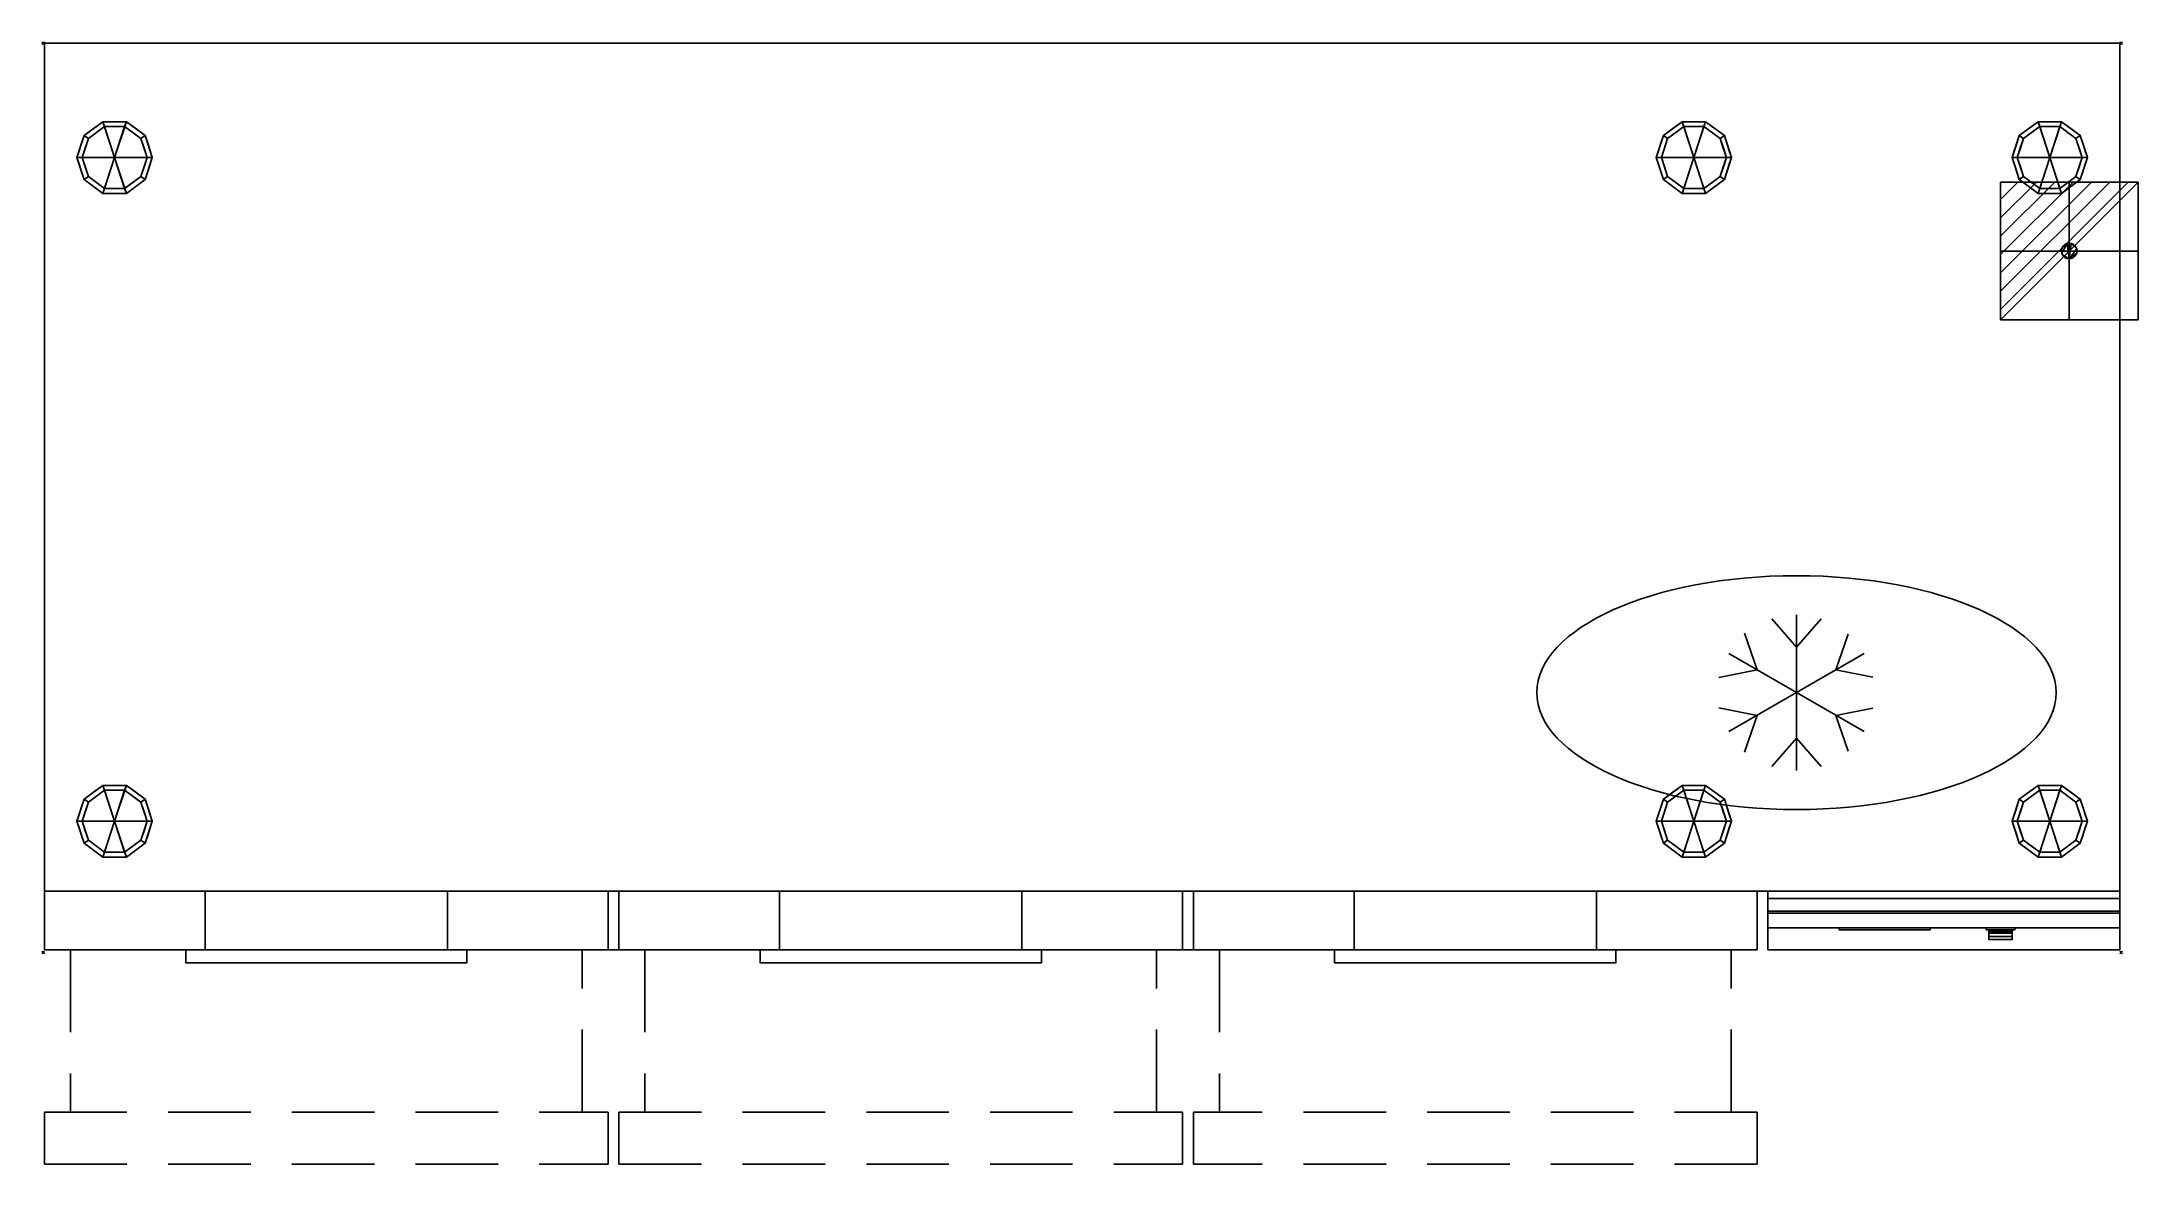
# Model space of a CAD drawing. Extents: x -1 to 1613, y -863 to 1.
import ezdxf

# ---------------------------------------------------------------- set-up
doc = ezdxf.new("R2010")
doc.units = 0
doc.header["$PDMODE"] = 35
doc.linetypes.add('NASCOSTA', pattern=[9.525, 6.35, -3.175])
for name, color, linetype in [('IQ_200_2D', 1, 'Continuous'), ('IQ_200_3D', 1, 'Continuous'), ('IQ_204_2D', 7, 'Continuous'), ('IQ_BLACK_3D', 250, 'Continuous'), ('IQ_CON_ELECTRICITY_INT', 7, 'Continuous'), ('IQ_GRAY_3D', 8, 'Continuous'), ('IQ_INS_3D', 3, 'Continuous')]:
    doc.layers.add(name, color=color, linetype=linetype)
doc.layers.add('IQ_GREEN_3D', color=3, linetype='Continuous', transparency=0.5)

# ---------------------------------------------------------------- blocks, each defined once
blk = doc.blocks.new('*X0')
at = {"color": 0}
for p, q in [((286.774344, 2204.447934), (296.618251, 2214.291842)), ((286.774344, 2205.862148), (295.204037, 2214.291842)), ((286.774344, 2207.276361), (293.789824, 2214.291842)), ((286.774344, 2208.690575), (292.37561, 2214.291842)), ((286.774344, 2210.104788), (290.961397, 2214.291842)), ((286.774344, 2211.519002), (289.547183, 2214.291842)), ((286.774344, 2212.933216), (288.13297, 2214.291842))]:
    blk.add_line(p, q, dxfattribs=at)
blk = doc.blocks.new('ELECTRICITY')
for p, q in [((2.121, 2.121), (-2.121, 2.121)), ((-2.121, 2.121), (-2.121, -2.121)), ((-2.121, -2.121), (2.121, 2.121)), ((2.121, -2.121), (2.121, 2.121)), ((-2.121, -2.121), (2.121, -2.121))]:
    blk.add_line(p, q)
at = {"extrusion": (-1, 0, 0)}
for p, q in [((0, -2.121, 2.121), (0, 2.121, 2.121)), ((0, 2.121, -2.121), (0, -2.121, -2.121)), ((0, 2.121, 2.121), (0, 2.121, -2.121)), ((0, 2.121, -2.121), (0, -2.121, 2.121)), ((0, -2.121, -2.121), (0, -2.121, 2.121))]:
    blk.add_line(p, q, dxfattribs=at)
at = {"extrusion": (0, -1, 0)}
for p, q in [((2.121, 0, 2.121), (-2.121, 0, 2.121)), ((-2.121, 0, -2.121), (2.121, 0, -2.121)), ((-2.121, 0, 2.121), (-2.121, 0, -2.121)), ((-2.121, 0, -2.121), (2.121, 0, 2.121)), ((2.121, 0, -2.121), (2.121, 0, 2.121))]:
    blk.add_line(p, q, dxfattribs=at)
at = {"xscale": 0.4000000000000909, "yscale": 0.4000000000000909, "zscale": 0.4000000000000909}
blk.add_blockref('*X0', (-116.831, -883.595), dxfattribs=at)
at = {"extrusion": (-1, 0, 0), "xscale": 0.3999999999999773, "yscale": 0.3999999999999773, "zscale": 0.3999999999999773}
blk.add_blockref('*X0', (-116.831, -883.595), dxfattribs=at)
at = {"extrusion": (0, -1, 0), "xscale": 0.4000000000000909, "yscale": 0.4000000000000909, "zscale": 0.4000000000000909}
blk.add_blockref('*X0', (-116.831, -883.595), dxfattribs=at)
blk = doc.blocks.new('01_Refrigerator - 01_Refrigerator-60184-Livello rif_')
at = {"layer": 'IQ_204_2D'}
for p, q in [((0, 35), (-19.1, 56.9)), ((0, -60), (0, 60)), ((19.1, 56.9), (0, 35)), ((-30.3, 17.5), (-40, 45.9)), ((39.7, 45), (30.3, 17.5)), ((-59.7, 11.7), (-30.3, 17.5)), ((-52, 30), (52, -30)), ((-52, -30), (52, 30)), ((30.3, 17.5), (58.8, 11.9)), ((-30.3, -17.5), (-59.7, -11.7)), ((58.8, -11.9), (30.3, -17.5)), ((-40, -45.9), (-30.3, -17.5)), ((30.3, -17.5), (39.7, -45)), ((0, -35), (-19.1, -56.9)), ((19.1, -56.9), (0, -35))]:
    blk.add_line(p, q, dxfattribs=at)
blk.add_ellipse((0, 0), major_axis=(200, 0), ratio=0.45, dxfattribs=at)

msp = doc.modelspace()

# ---------------------------------------------------------------- linework, layer by layer
at = {"layer": 'IQ_200_2D', "color": 7, "linetype": 'NASCOSTA', "ltscale": 10}
for p, q in [((1, 0), (1599, 0)), ((1, -698), (1, 0)), ((1599, 0), (1599, -698)), ((1599, -653), (1, -653)), ((1599, -698), (1, -698))]:
    msp.add_line(p, q, dxfattribs=at)
at = {"layer": 'IQ_204_2D', "linetype": 'NASCOSTA', "ltscale": 10}
for p, q in [((21, -698), (21, -823)), ((415, -823), (415, -698)), ((463.3, -698), (463.3, -823)), ((857.3, -823), (857.3, -698)), ((905.7, -698), (905.7, -823)), ((1299.7, -823), (1299.7, -698)), ((1, -823), (435, -823)), ((1, -823), (1, -863)), ((435, -863), (435, -823)), ((443.3, -823), (877.3, -823)), ((443.3, -823), (443.3, -863)), ((877.3, -863), (877.3, -823)), ((1319.7, -823), (885.7, -823)), ((885.7, -863), (885.7, -823)), ((1319.7, -823), (1319.7, -863)), ((1, -863), (435, -863)), ((443.3, -863), (877.3, -863)), ((1319.7, -863), (885.7, -863))]:
    msp.add_line(p, q, dxfattribs=at)
at = {"layer": 'IQ_INS_3D'}
for p in [(0, 0), (1600, 0), (0, -700), (1600, -700)]:
    msp.add_point(p, dxfattribs=at)

# ---------------------------------------------------------------- block references
at = {"layer": 'IQ_204_2D'}
msp.add_blockref('01_Refrigerator - 01_Refrigerator-60184-Livello rif_', (1350, -500), dxfattribs=at)
at = {"layer": 'IQ_CON_ELECTRICITY_INT', "xscale": 25, "yscale": 25, "zscale": 25}
msp.add_blockref('ELECTRICITY', (1560, -160), dxfattribs=at)

# ---------------------------------------------------------------- meshes
at = {"layer": 'IQ_200_3D'}
mesh = msp.add_polyface(dxfattribs=at)
corners = [(1, 0, 650), (1, -653, 650), (1599, -653, 650), (1599, 0, 650)]
mesh.append_faces([[corners[k] for k in face] for face in [(0, 1, 2, 3)]])
mesh = msp.add_polyface(dxfattribs=at)
corners = [(1599, -653, 200), (1, -653, 200), (1, 0, 200), (1599, 0, 200)]
mesh.append_faces([[corners[k] for k in face] for face in [(0, 1, 2, 3)]])
mesh = msp.add_polyface(dxfattribs=at)
corners = [(1599, 0, 650), (1599, 0, 200), (1, 0, 200), (1, 0, 650)]
mesh.append_faces([[corners[k] for k in face] for face in [(0, 1, 2, 3)]])
mesh = msp.add_polyface(dxfattribs=at)
corners = [(1, 0, 650), (1, 0, 200), (1, -653, 200), (1, -653, 650)]
mesh.append_faces([[corners[k] for k in face] for face in [(0, 1, 2, 3)]])
mesh = msp.add_polyface(dxfattribs=at)
corners = [(1599, -653, 650), (1599, -653, 200), (1599, 0, 200), (1599, 0, 650)]
mesh.append_faces([[corners[k] for k in face] for face in [(0, 1, 2, 3)]])
mesh = msp.add_polyface(dxfattribs=at)
corners = [(55, -88, 200), (84, -88, 200), (78.5, -71, 200), (64, -60.4, 200), (46, -60.4, 200), (31.5, -71, 200), (26, -88, 200)]
mesh.append_faces([[corners[k] for k in face] for face in [(4, 0, 3)]], dxfattribs={"vtx0": -1, "vtx1": -1})
mesh.append_faces([[corners[k] for k in face] for face in [(2, 3, 0, 1)]], dxfattribs={"vtx1": -1})
mesh.append_faces([[corners[k] for k in face] for face in [(5, 6, 0, 4)]], dxfattribs={"vtx2": -1})
mesh = msp.add_polyface(dxfattribs=at)
corners = [(84, -88, 200), (84, -88, 25), (78.5, -71, 25), (64, -60.4, 25), (46, -60.4, 25), (31.5, -71, 25), (26, -88, 25), (26, -88, 200), (31.5, -71, 200), (46, -60.4, 200), (64, -60.4, 200), (78.5, -71, 200), (29.3, -77.8, 200), (28.8, -79.5, 25), (38.8, -65.7, 25), (38.8, -65.7, 200), (55, -60.4, 200), (55, -60.4, 25), (71.2, -65.7, 25), (71.2, -65.7, 200), (80.7, -77.8, 25), (81.2, -79.5, 200), (27.7, -82.9, 200), (82.3, -82.9, 25)]
mesh.append_faces([[corners[k] for k in face] for face in [(13, 12, 5), (0, 23, 21), (21, 20, 11), (2, 11, 20)]], dxfattribs={"vtx0": -1, "vtx1": -1})
mesh.append_faces([[corners[k] for k in face] for face in [(5, 8, 15, 14), (14, 15, 9, 4), (22, 13, 6), (10, 3, 17, 16), (3, 10, 19, 18), (11, 2, 18, 19), (4, 9, 16, 17)]], dxfattribs={"vtx0": -1, "vtx2": -1})
mesh.append_faces([[corners[k] for k in face] for face in [(22, 12, 13), (12, 8, 5), (23, 20, 21)]], dxfattribs={"vtx1": -1, "vtx2": -1})
mesh.append_faces([[corners[k] for k in face] for face in [(6, 7, 22), (0, 1, 23)]], dxfattribs={"vtx2": -1})
mesh = msp.add_polyface(dxfattribs=at)
corners = [(84, -88, 25), (80, -88, 25), (75.2, -73.3, 25), (62.7, -64.2, 25), (47.3, -64.2, 25), (34.8, -73.3, 25), (30, -88, 25), (26, -88, 25), (31.5, -71, 25), (46, -60.4, 25), (64, -60.4, 25), (78.5, -71, 25)]
mesh.append_faces([[corners[k] for k in face] for face in [(5, 8, 9, 4)]], dxfattribs={"vtx0": -1, "vtx2": -1})
mesh.append_faces([[corners[k] for k in face] for face in [(1, 2, 11, 0)]], dxfattribs={"vtx1": -1})
mesh.append_faces([[corners[k] for k in face] for face in [(3, 4, 9, 10), (2, 3, 10, 11)]], dxfattribs={"vtx1": -1, "vtx3": -1})
mesh.append_faces([[corners[k] for k in face] for face in [(6, 7, 8, 5)]], dxfattribs={"vtx2": -1})
mesh = msp.add_polyface(dxfattribs=at)
corners = [(80, -88, 25), (80, -88, 0), (75.2, -73.3, 0), (62.7, -64.2, 0), (47.3, -64.2, 0), (34.8, -73.3, 0), (30, -88, 0), (30, -88, 25), (34.8, -73.3, 25), (47.3, -64.2, 25), (62.7, -64.2, 25), (75.2, -73.3, 25), (32.3, -80.9, 0), (32.4, -80.7, 25), (41, -68.8, 25), (41, -68.8, 0), (55, -64.2, 25), (55, -64.2, 0), (77.7, -80.9, 0), (77.6, -80.7, 25), (69, -68.8, 25), (69, -68.8, 0)]
mesh.append_faces([[corners[k] for k in face] for face in [(12, 13, 5)]], dxfattribs={"vtx0": -1, "vtx1": -1})
mesh.append_faces([[corners[k] for k in face] for face in [(5, 13, 8)]], dxfattribs={"vtx0": -1, "vtx2": -1})
mesh.append_faces([[corners[k] for k in face] for face in [(7, 13, 12), (18, 2, 19), (11, 19, 2), (19, 0, 18)]], dxfattribs={"vtx1": -1, "vtx2": -1})
mesh.append_faces([[corners[k] for k in face] for face in [(9, 16, 17, 4), (8, 14, 15, 5), (4, 15, 14, 9), (16, 10, 3, 17), (2, 21, 20, 11), (21, 3, 10, 20)]], dxfattribs={"vtx1": -1, "vtx3": -1})
mesh.append_faces([[corners[k] for k in face] for face in [(12, 6, 7), (0, 1, 18)]], dxfattribs={"vtx2": -1})
mesh = msp.add_polyface(dxfattribs=at)
corners = [(80, -88, 0), (55, -88, 0), (30, -88, 0), (34.8, -73.3, 0), (47.3, -64.2, 0), (62.7, -64.2, 0), (75.2, -73.3, 0)]
mesh.append_faces([[corners[k] for k in face] for face in [(1, 5, 6, 0)]], dxfattribs={"vtx0": -1})
mesh.append_faces([[corners[k] for k in face] for face in [(5, 1, 4)]], dxfattribs={"vtx0": -1, "vtx1": -1})
mesh.append_faces([[corners[k] for k in face] for face in [(1, 2, 3, 4)]], dxfattribs={"vtx3": -1})
mesh = msp.add_polyface(dxfattribs=at)
corners = [(1271, -88, 200), (1300, -88, 200), (1294.5, -71, 200), (1280, -60.4, 200), (1262, -60.4, 200), (1247.5, -71, 200), (1242, -88, 200)]
mesh.append_faces([[corners[k] for k in face] for face in [(0, 4, 5, 6)]], dxfattribs={"vtx0": -1})
mesh.append_faces([[corners[k] for k in face] for face in [(4, 0, 3)]], dxfattribs={"vtx0": -1, "vtx1": -1})
mesh.append_faces([[corners[k] for k in face] for face in [(0, 1, 2, 3)]], dxfattribs={"vtx3": -1})
mesh = msp.add_polyface(dxfattribs=at)
corners = [(1242, -88, 200), (1247.5, -71, 200), (1262, -60.4, 200), (1280, -60.4, 200), (1294.5, -71, 200), (1300, -88, 200), (1300, -88, 25), (1294.5, -71, 25), (1280, -60.4, 25), (1262, -60.4, 25), (1247.5, -71, 25), (1242, -88, 25), (1296.7, -77.8, 200), (1297.2, -79.5, 25), (1287.2, -65.7, 25), (1287.2, -65.7, 200), (1271, -60.4, 200), (1271, -60.4, 25), (1254.8, -65.7, 25), (1254.8, -65.7, 200), (1245.3, -77.8, 25), (1244.8, -79.5, 200), (1298.3, -82.9, 200), (1243.7, -82.9, 25)]
mesh.append_faces([[corners[k] for k in face] for face in [(7, 12, 13), (21, 23, 0), (1, 20, 21), (20, 1, 10)]], dxfattribs={"vtx0": -1, "vtx1": -1})
mesh.append_faces([[corners[k] for k in face] for face in [(13, 12, 22), (7, 4, 12), (21, 20, 23)]], dxfattribs={"vtx0": -1, "vtx2": -1})
mesh.append_faces([[corners[k] for k in face] for face in [(6, 13, 22)]], dxfattribs={"vtx1": -1, "vtx2": -1})
mesh.append_faces([[corners[k] for k in face] for face in [(15, 4, 7, 14), (3, 15, 14, 8), (17, 9, 2, 16), (19, 2, 9, 18), (18, 10, 1, 19), (16, 3, 8, 17)]], dxfattribs={"vtx1": -1, "vtx3": -1})
mesh.append_faces([[corners[k] for k in face] for face in [(22, 5, 6), (23, 11, 0)]], dxfattribs={"vtx2": -1})
mesh = msp.add_polyface(dxfattribs=at)
corners = [(1242, -88, 25), (1247.5, -71, 25), (1262, -60.4, 25), (1280, -60.4, 25), (1294.5, -71, 25), (1300, -88, 25), (1296, -88, 25), (1291.2, -73.3, 25), (1278.7, -64.2, 25), (1263.3, -64.2, 25), (1250.8, -73.3, 25), (1246, -88, 25)]
mesh.append_faces([[corners[k] for k in face] for face in [(1, 10, 11, 0)]], dxfattribs={"vtx0": -1})
mesh.append_faces([[corners[k] for k in face] for face in [(3, 8, 9, 2), (2, 9, 10, 1)]], dxfattribs={"vtx0": -1, "vtx2": -1})
mesh.append_faces([[corners[k] for k in face] for face in [(3, 4, 7, 8)]], dxfattribs={"vtx1": -1, "vtx3": -1})
mesh.append_faces([[corners[k] for k in face] for face in [(4, 5, 6, 7)]], dxfattribs={"vtx3": -1})
mesh = msp.add_polyface(dxfattribs=at)
corners = [(1246, -88, 25), (1250.8, -73.3, 25), (1263.3, -64.2, 25), (1278.7, -64.2, 25), (1291.2, -73.3, 25), (1296, -88, 25), (1296, -88, 0), (1291.2, -73.3, 0), (1278.7, -64.2, 0), (1263.3, -64.2, 0), (1250.8, -73.3, 0), (1246, -88, 0), (1293.7, -80.9, 0), (1293.6, -80.7, 25), (1285, -68.8, 25), (1285, -68.8, 0), (1271, -64.2, 25), (1271, -64.2, 0), (1248.3, -80.9, 0), (1248.4, -80.7, 25), (1257, -68.8, 25), (1257, -68.8, 0)]
mesh.append_faces([[corners[k] for k in face] for face in [(7, 13, 12)]], dxfattribs={"vtx0": -1, "vtx1": -1})
mesh.append_faces([[corners[k] for k in face] for face in [(15, 14, 4, 7), (14, 15, 8, 3), (12, 13, 5), (9, 2, 16), (19, 10, 18), (10, 19, 1), (20, 21, 10, 1), (2, 9, 21, 20), (18, 0, 19)]], dxfattribs={"vtx0": -1, "vtx2": -1})
mesh.append_faces([[corners[k] for k in face] for face in [(4, 13, 7), (8, 17, 3)]], dxfattribs={"vtx1": -1, "vtx2": -1})
mesh.append_faces([[corners[k] for k in face] for face in [(16, 3, 17, 9)]], dxfattribs={"vtx1": -1, "vtx3": -1})
mesh.append_faces([[corners[k] for k in face] for face in [(5, 6, 12), (18, 11, 0)]], dxfattribs={"vtx2": -1})
mesh = msp.add_polyface(dxfattribs=at)
corners = [(1246, -88, 0), (1250.8, -73.3, 0), (1263.3, -64.2, 0), (1278.7, -64.2, 0), (1291.2, -73.3, 0), (1296, -88, 0), (1271, -88, 0)]
mesh.append_faces([[corners[k] for k in face] for face in [(3, 6, 2)]], dxfattribs={"vtx0": -1, "vtx1": -1})
mesh.append_faces([[corners[k] for k in face] for face in [(1, 2, 6, 0)]], dxfattribs={"vtx1": -1})
mesh.append_faces([[corners[k] for k in face] for face in [(4, 5, 6, 3)]], dxfattribs={"vtx2": -1})
mesh = msp.add_polyface(dxfattribs=at)
corners = [(1545, -88, 200), (1574, -88, 200), (1568.5, -71, 200), (1554, -60.4, 200), (1536, -60.4, 200), (1521.5, -71, 200), (1516, -88, 200)]
mesh.append_faces([[corners[k] for k in face] for face in [(0, 4, 5, 6)]], dxfattribs={"vtx0": -1})
mesh.append_faces([[corners[k] for k in face] for face in [(4, 0, 3)]], dxfattribs={"vtx0": -1, "vtx1": -1})
mesh.append_faces([[corners[k] for k in face] for face in [(0, 1, 2, 3)]], dxfattribs={"vtx3": -1})
mesh = msp.add_polyface(dxfattribs=at)
corners = [(1516, -88, 200), (1521.5, -71, 200), (1536, -60.4, 200), (1554, -60.4, 200), (1568.5, -71, 200), (1574, -88, 200), (1574, -88, 25), (1568.5, -71, 25), (1554, -60.4, 25), (1536, -60.4, 25), (1521.5, -71, 25), (1516, -88, 25), (1570.7, -77.8, 200), (1571.2, -79.5, 25), (1561.2, -65.7, 25), (1561.2, -65.7, 200), (1545, -60.4, 200), (1545, -60.4, 25), (1528.8, -65.7, 25), (1528.8, -65.7, 200), (1519.3, -77.8, 25), (1518.8, -79.5, 200), (1572.3, -82.9, 200), (1517.7, -82.9, 25)]
mesh.append_faces([[corners[k] for k in face] for face in [(7, 12, 13), (21, 23, 0), (1, 20, 21), (20, 1, 10)]], dxfattribs={"vtx0": -1, "vtx1": -1})
mesh.append_faces([[corners[k] for k in face] for face in [(13, 12, 22), (7, 4, 12), (21, 20, 23)]], dxfattribs={"vtx0": -1, "vtx2": -1})
mesh.append_faces([[corners[k] for k in face] for face in [(6, 13, 22)]], dxfattribs={"vtx1": -1, "vtx2": -1})
mesh.append_faces([[corners[k] for k in face] for face in [(15, 4, 7, 14), (3, 15, 14, 8), (17, 9, 2, 16), (19, 2, 9, 18), (18, 10, 1, 19), (16, 3, 8, 17)]], dxfattribs={"vtx1": -1, "vtx3": -1})
mesh.append_faces([[corners[k] for k in face] for face in [(22, 5, 6), (23, 11, 0)]], dxfattribs={"vtx2": -1})
mesh = msp.add_polyface(dxfattribs=at)
corners = [(1516, -88, 25), (1521.5, -71, 25), (1536, -60.4, 25), (1554, -60.4, 25), (1568.5, -71, 25), (1574, -88, 25), (1570, -88, 25), (1565.2, -73.3, 25), (1552.7, -64.2, 25), (1537.3, -64.2, 25), (1524.8, -73.3, 25), (1520, -88, 25)]
mesh.append_faces([[corners[k] for k in face] for face in [(1, 10, 11, 0)]], dxfattribs={"vtx0": -1})
mesh.append_faces([[corners[k] for k in face] for face in [(3, 8, 9, 2), (2, 9, 10, 1)]], dxfattribs={"vtx0": -1, "vtx2": -1})
mesh.append_faces([[corners[k] for k in face] for face in [(3, 4, 7, 8)]], dxfattribs={"vtx1": -1, "vtx3": -1})
mesh.append_faces([[corners[k] for k in face] for face in [(4, 5, 6, 7)]], dxfattribs={"vtx3": -1})
mesh = msp.add_polyface(dxfattribs=at)
corners = [(1520, -88, 25), (1524.8, -73.3, 25), (1537.3, -64.2, 25), (1552.7, -64.2, 25), (1565.2, -73.3, 25), (1570, -88, 25), (1570, -88, 0), (1565.2, -73.3, 0), (1552.7, -64.2, 0), (1537.3, -64.2, 0), (1524.8, -73.3, 0), (1520, -88, 0), (1567.7, -80.9, 0), (1567.6, -80.7, 25), (1559, -68.8, 25), (1559, -68.8, 0), (1545, -64.2, 25), (1545, -64.2, 0), (1522.3, -80.9, 0), (1522.4, -80.7, 25), (1531, -68.8, 25), (1531, -68.8, 0)]
mesh.append_faces([[corners[k] for k in face] for face in [(7, 13, 12)]], dxfattribs={"vtx0": -1, "vtx1": -1})
mesh.append_faces([[corners[k] for k in face] for face in [(15, 14, 4, 7), (14, 15, 8, 3), (12, 13, 5), (9, 2, 16), (19, 10, 18), (10, 19, 1), (20, 21, 10, 1), (2, 9, 21, 20), (18, 0, 19)]], dxfattribs={"vtx0": -1, "vtx2": -1})
mesh.append_faces([[corners[k] for k in face] for face in [(4, 13, 7), (8, 17, 3)]], dxfattribs={"vtx1": -1, "vtx2": -1})
mesh.append_faces([[corners[k] for k in face] for face in [(16, 3, 17, 9)]], dxfattribs={"vtx1": -1, "vtx3": -1})
mesh.append_faces([[corners[k] for k in face] for face in [(5, 6, 12), (18, 11, 0)]], dxfattribs={"vtx2": -1})
mesh = msp.add_polyface(dxfattribs=at)
corners = [(1520, -88, 0), (1524.8, -73.3, 0), (1537.3, -64.2, 0), (1552.7, -64.2, 0), (1565.2, -73.3, 0), (1570, -88, 0), (1545, -88, 0)]
mesh.append_faces([[corners[k] for k in face] for face in [(3, 6, 2)]], dxfattribs={"vtx0": -1, "vtx1": -1})
mesh.append_faces([[corners[k] for k in face] for face in [(1, 2, 6, 0)]], dxfattribs={"vtx1": -1})
mesh.append_faces([[corners[k] for k in face] for face in [(4, 5, 6, 3)]], dxfattribs={"vtx2": -1})
mesh = msp.add_polyface(dxfattribs=at)
corners = [(55, -88, 200), (26, -88, 200), (31.5, -105, 200), (46, -115.6, 200), (64, -115.6, 200), (78.5, -105, 200), (84, -88, 200)]
mesh.append_faces([[corners[k] for k in face] for face in [(2, 3, 0, 1)]], dxfattribs={"vtx1": -1})
mesh.append_faces([[corners[k] for k in face] for face in [(3, 4, 0)]], dxfattribs={"vtx1": -1, "vtx2": -1})
mesh.append_faces([[corners[k] for k in face] for face in [(5, 6, 0, 4)]], dxfattribs={"vtx2": -1})
mesh = msp.add_polyface(dxfattribs=at)
corners = [(26, -88, 200), (26, -88, 25), (31.5, -105, 25), (46, -115.6, 25), (64, -115.6, 25), (78.5, -105, 25), (84, -88, 25), (84, -88, 200), (78.5, -105, 200), (64, -115.6, 200), (46, -115.6, 200), (31.5, -105, 200), (71.2, -110.3, 200), (71.2, -110.3, 25), (81.2, -96.5, 200), (81.2, -96.5, 25), (55, -115.6, 200), (55, -115.6, 25), (38.8, -110.3, 25), (38.8, -110.3, 200), (29.3, -98.2, 25), (28.8, -96.5, 200), (27.7, -93.1, 25)]
mesh.append_faces([[corners[k] for k in face] for face in [(0, 22, 21), (2, 11, 20), (21, 20, 11)]], dxfattribs={"vtx0": -1, "vtx1": -1})
mesh.append_faces([[corners[k] for k in face] for face in [(13, 12, 9, 4), (8, 5, 15, 14), (5, 8, 12, 13), (10, 3, 17, 16), (3, 10, 19, 18), (18, 19, 11, 2), (4, 9, 16, 17)]], dxfattribs={"vtx0": -1, "vtx2": -1})
mesh.append_faces([[corners[k] for k in face] for face in [(22, 20, 21)]], dxfattribs={"vtx1": -1, "vtx2": -1})
mesh.append_faces([[corners[k] for k in face] for face in [(0, 1, 22)]], dxfattribs={"vtx2": -1})
mesh.append_faces([[corners[k] for k in face] for face in [(15, 6, 7, 14)]], dxfattribs={"vtx3": -1})
mesh = msp.add_polyface(dxfattribs=at)
corners = [(26, -88, 25), (30, -88, 25), (34.8, -102.7, 25), (47.3, -111.8, 25), (62.7, -111.8, 25), (75.2, -102.7, 25), (80, -88, 25), (84, -88, 25), (78.5, -105, 25), (64, -115.6, 25), (46, -115.6, 25), (31.5, -105, 25)]
mesh.append_faces([[corners[k] for k in face] for face in [(8, 5, 6, 7)]], dxfattribs={"vtx0": -1})
mesh.append_faces([[corners[k] for k in face] for face in [(10, 3, 4, 9), (9, 4, 5, 8)]], dxfattribs={"vtx0": -1, "vtx2": -1})
mesh.append_faces([[corners[k] for k in face] for face in [(10, 11, 2, 3)]], dxfattribs={"vtx1": -1, "vtx3": -1})
mesh.append_faces([[corners[k] for k in face] for face in [(11, 0, 1, 2)]], dxfattribs={"vtx3": -1})
mesh = msp.add_polyface(dxfattribs=at)
corners = [(30, -88, 25), (30, -88, 0), (34.8, -102.7, 0), (47.3, -111.8, 0), (62.7, -111.8, 0), (75.2, -102.7, 0), (80, -88, 0), (80, -88, 25), (75.2, -102.7, 25), (62.7, -111.8, 25), (47.3, -111.8, 25), (34.8, -102.7, 25), (69, -107.2, 0), (69, -107.2, 25), (77.6, -95.3, 25), (77.6, -95.3, 0), (55, -111.8, 25), (55, -111.8, 0), (32.3, -95.1, 0), (32.4, -95.3, 25), (41, -107.2, 0), (41, -107.2, 25)]
mesh.append_faces([[corners[k] for k in face] for face in [(3, 10, 21, 20), (20, 21, 11, 2)]], dxfattribs={"vtx0": -1, "vtx2": -1})
mesh.append_faces([[corners[k] for k in face] for face in [(7, 14, 15, 6)]], dxfattribs={"vtx1": -1})
mesh.append_faces([[corners[k] for k in face] for face in [(18, 2, 19), (11, 19, 2), (19, 0, 18)]], dxfattribs={"vtx1": -1, "vtx2": -1})
mesh.append_faces([[corners[k] for k in face] for face in [(14, 8, 5, 15), (16, 10, 3, 17), (13, 9, 4, 12), (8, 13, 12, 5), (9, 16, 17, 4)]], dxfattribs={"vtx1": -1, "vtx3": -1})
mesh.append_faces([[corners[k] for k in face] for face in [(0, 1, 18)]], dxfattribs={"vtx2": -1})
mesh = msp.add_polyface(dxfattribs=at)
corners = [(30, -88, 0), (55, -88, 0), (80, -88, 0), (75.2, -102.7, 0), (62.7, -111.8, 0), (47.3, -111.8, 0), (34.8, -102.7, 0)]
mesh.append_faces([[corners[k] for k in face] for face in [(1, 5, 6, 0)]], dxfattribs={"vtx0": -1})
mesh.append_faces([[corners[k] for k in face] for face in [(1, 4, 5)]], dxfattribs={"vtx0": -1, "vtx2": -1})
mesh.append_faces([[corners[k] for k in face] for face in [(1, 2, 3, 4)]], dxfattribs={"vtx3": -1})
mesh = msp.add_polyface(dxfattribs=at)
corners = [(1271, -88, 200), (1242, -88, 200), (1247.5, -105, 200), (1262, -115.6, 200), (1280, -115.6, 200), (1294.5, -105, 200), (1300, -88, 200)]
mesh.append_faces([[corners[k] for k in face] for face in [(0, 4, 5, 6)]], dxfattribs={"vtx0": -1})
mesh.append_faces([[corners[k] for k in face] for face in [(0, 3, 4)]], dxfattribs={"vtx0": -1, "vtx2": -1})
mesh.append_faces([[corners[k] for k in face] for face in [(0, 1, 2, 3)]], dxfattribs={"vtx3": -1})
mesh = msp.add_polyface(dxfattribs=at)
corners = [(1300, -88, 200), (1294.5, -105, 200), (1280, -115.6, 200), (1262, -115.6, 200), (1247.5, -105, 200), (1242, -88, 200), (1242, -88, 25), (1247.5, -105, 25), (1262, -115.6, 25), (1280, -115.6, 25), (1294.5, -105, 25), (1300, -88, 25), (1254.8, -110.3, 200), (1254.8, -110.3, 25), (1244.8, -96.5, 200), (1244.8, -96.5, 25), (1271, -115.6, 200), (1271, -115.6, 25), (1287.2, -110.3, 25), (1287.2, -110.3, 200), (1296.7, -98.2, 25), (1297.2, -96.5, 200), (1298.3, -93.1, 25)]
mesh.append_faces([[corners[k] for k in face] for face in [(21, 22, 0), (20, 1, 10), (1, 20, 21)]], dxfattribs={"vtx0": -1, "vtx1": -1})
mesh.append_faces([[corners[k] for k in face] for face in [(21, 20, 22)]], dxfattribs={"vtx0": -1, "vtx2": -1})
mesh.append_faces([[corners[k] for k in face] for face in [(3, 12, 13, 8), (15, 7, 4, 14), (12, 4, 7, 13), (17, 9, 2, 16), (19, 2, 9, 18), (1, 19, 18, 10), (16, 3, 8, 17)]], dxfattribs={"vtx1": -1, "vtx3": -1})
mesh.append_faces([[corners[k] for k in face] for face in [(5, 6, 15, 14), (22, 11, 0)]], dxfattribs={"vtx2": -1})
mesh = msp.add_polyface(dxfattribs=at)
corners = [(1300, -88, 25), (1294.5, -105, 25), (1280, -115.6, 25), (1262, -115.6, 25), (1247.5, -105, 25), (1242, -88, 25), (1246, -88, 25), (1250.8, -102.7, 25), (1263.3, -111.8, 25), (1278.7, -111.8, 25), (1291.2, -102.7, 25), (1296, -88, 25)]
mesh.append_faces([[corners[k] for k in face] for face in [(10, 1, 2, 9)]], dxfattribs={"vtx0": -1, "vtx2": -1})
mesh.append_faces([[corners[k] for k in face] for face in [(6, 7, 4, 5)]], dxfattribs={"vtx1": -1})
mesh.append_faces([[corners[k] for k in face] for face in [(8, 9, 2, 3), (7, 8, 3, 4)]], dxfattribs={"vtx1": -1, "vtx3": -1})
mesh.append_faces([[corners[k] for k in face] for face in [(11, 0, 1, 10)]], dxfattribs={"vtx2": -1})
mesh = msp.add_polyface(dxfattribs=at)
corners = [(1296, -88, 25), (1291.2, -102.7, 25), (1278.7, -111.8, 25), (1263.3, -111.8, 25), (1250.8, -102.7, 25), (1246, -88, 25), (1246, -88, 0), (1250.8, -102.7, 0), (1263.3, -111.8, 0), (1278.7, -111.8, 0), (1291.2, -102.7, 0), (1296, -88, 0), (1257, -107.2, 0), (1257, -107.2, 25), (1248.4, -95.3, 25), (1248.4, -95.3, 0), (1271, -111.8, 25), (1271, -111.8, 0), (1293.7, -95.1, 0), (1293.6, -95.3, 25), (1285, -107.2, 0), (1285, -107.2, 25)]
mesh.append_faces([[corners[k] for k in face] for face in [(15, 14, 5, 6)]], dxfattribs={"vtx0": -1})
mesh.append_faces([[corners[k] for k in face] for face in [(7, 4, 14, 15), (9, 2, 16, 17), (8, 3, 13, 12), (12, 13, 4, 7), (19, 10, 18), (17, 16, 3, 8), (10, 19, 1), (18, 0, 19)]], dxfattribs={"vtx0": -1, "vtx2": -1})
mesh.append_faces([[corners[k] for k in face] for face in [(21, 2, 9, 20), (1, 21, 20, 10)]], dxfattribs={"vtx1": -1, "vtx3": -1})
mesh.append_faces([[corners[k] for k in face] for face in [(18, 11, 0)]], dxfattribs={"vtx2": -1})
mesh = msp.add_polyface(dxfattribs=at)
corners = [(1296, -88, 0), (1291.2, -102.7, 0), (1278.7, -111.8, 0), (1263.3, -111.8, 0), (1250.8, -102.7, 0), (1246, -88, 0), (1271, -88, 0)]
mesh.append_faces([[corners[k] for k in face] for face in [(1, 2, 6, 0)]], dxfattribs={"vtx1": -1})
mesh.append_faces([[corners[k] for k in face] for face in [(2, 3, 6)]], dxfattribs={"vtx1": -1, "vtx2": -1})
mesh.append_faces([[corners[k] for k in face] for face in [(4, 5, 6, 3)]], dxfattribs={"vtx2": -1})
mesh = msp.add_polyface(dxfattribs=at)
corners = [(1545, -88, 200), (1516, -88, 200), (1521.5, -105, 200), (1536, -115.6, 200), (1554, -115.6, 200), (1568.5, -105, 200), (1574, -88, 200)]
mesh.append_faces([[corners[k] for k in face] for face in [(0, 4, 5, 6)]], dxfattribs={"vtx0": -1})
mesh.append_faces([[corners[k] for k in face] for face in [(0, 3, 4)]], dxfattribs={"vtx0": -1, "vtx2": -1})
mesh.append_faces([[corners[k] for k in face] for face in [(0, 1, 2, 3)]], dxfattribs={"vtx3": -1})
mesh = msp.add_polyface(dxfattribs=at)
corners = [(1574, -88, 200), (1568.5, -105, 200), (1554, -115.6, 200), (1536, -115.6, 200), (1521.5, -105, 200), (1516, -88, 200), (1516, -88, 25), (1521.5, -105, 25), (1536, -115.6, 25), (1554, -115.6, 25), (1568.5, -105, 25), (1574, -88, 25), (1528.8, -110.3, 200), (1528.8, -110.3, 25), (1518.8, -96.5, 200), (1518.8, -96.5, 25), (1545, -115.6, 200), (1545, -115.6, 25), (1561.2, -110.3, 25), (1561.2, -110.3, 200), (1570.7, -98.2, 25), (1571.2, -96.5, 200), (1572.3, -93.1, 25)]
mesh.append_faces([[corners[k] for k in face] for face in [(21, 22, 0), (20, 1, 10), (1, 20, 21)]], dxfattribs={"vtx0": -1, "vtx1": -1})
mesh.append_faces([[corners[k] for k in face] for face in [(21, 20, 22)]], dxfattribs={"vtx0": -1, "vtx2": -1})
mesh.append_faces([[corners[k] for k in face] for face in [(3, 12, 13, 8), (15, 7, 4, 14), (12, 4, 7, 13), (17, 9, 2, 16), (19, 2, 9, 18), (1, 19, 18, 10), (16, 3, 8, 17)]], dxfattribs={"vtx1": -1, "vtx3": -1})
mesh.append_faces([[corners[k] for k in face] for face in [(5, 6, 15, 14), (22, 11, 0)]], dxfattribs={"vtx2": -1})
mesh = msp.add_polyface(dxfattribs=at)
corners = [(1574, -88, 25), (1568.5, -105, 25), (1554, -115.6, 25), (1536, -115.6, 25), (1521.5, -105, 25), (1516, -88, 25), (1520, -88, 25), (1524.8, -102.7, 25), (1537.3, -111.8, 25), (1552.7, -111.8, 25), (1565.2, -102.7, 25), (1570, -88, 25)]
mesh.append_faces([[corners[k] for k in face] for face in [(10, 1, 2, 9)]], dxfattribs={"vtx0": -1, "vtx2": -1})
mesh.append_faces([[corners[k] for k in face] for face in [(6, 7, 4, 5)]], dxfattribs={"vtx1": -1})
mesh.append_faces([[corners[k] for k in face] for face in [(8, 9, 2, 3), (7, 8, 3, 4)]], dxfattribs={"vtx1": -1, "vtx3": -1})
mesh.append_faces([[corners[k] for k in face] for face in [(11, 0, 1, 10)]], dxfattribs={"vtx2": -1})
mesh = msp.add_polyface(dxfattribs=at)
corners = [(1570, -88, 25), (1565.2, -102.7, 25), (1552.7, -111.8, 25), (1537.3, -111.8, 25), (1524.8, -102.7, 25), (1520, -88, 25), (1520, -88, 0), (1524.8, -102.7, 0), (1537.3, -111.8, 0), (1552.7, -111.8, 0), (1565.2, -102.7, 0), (1570, -88, 0), (1531, -107.2, 0), (1531, -107.2, 25), (1522.4, -95.3, 25), (1522.4, -95.3, 0), (1545, -111.8, 25), (1545, -111.8, 0), (1567.7, -95.1, 0), (1567.6, -95.3, 25), (1559, -107.2, 0), (1559, -107.2, 25)]
mesh.append_faces([[corners[k] for k in face] for face in [(15, 14, 5, 6)]], dxfattribs={"vtx0": -1})
mesh.append_faces([[corners[k] for k in face] for face in [(7, 4, 14, 15), (9, 2, 16, 17), (8, 3, 13, 12), (12, 13, 4, 7), (19, 10, 18), (17, 16, 3, 8), (10, 19, 1), (18, 0, 19)]], dxfattribs={"vtx0": -1, "vtx2": -1})
mesh.append_faces([[corners[k] for k in face] for face in [(21, 2, 9, 20), (1, 21, 20, 10)]], dxfattribs={"vtx1": -1, "vtx3": -1})
mesh.append_faces([[corners[k] for k in face] for face in [(18, 11, 0)]], dxfattribs={"vtx2": -1})
mesh = msp.add_polyface(dxfattribs=at)
corners = [(1570, -88, 0), (1565.2, -102.7, 0), (1552.7, -111.8, 0), (1537.3, -111.8, 0), (1524.8, -102.7, 0), (1520, -88, 0), (1545, -88, 0)]
mesh.append_faces([[corners[k] for k in face] for face in [(1, 2, 6, 0)]], dxfattribs={"vtx1": -1})
mesh.append_faces([[corners[k] for k in face] for face in [(2, 3, 6)]], dxfattribs={"vtx1": -1, "vtx2": -1})
mesh.append_faces([[corners[k] for k in face] for face in [(4, 5, 6, 3)]], dxfattribs={"vtx2": -1})
mesh = msp.add_polyface(dxfattribs=at)
corners = [(1554, -160, 200), (1554.2, -161.6, 200), (1554.8, -163, 200), (1555.8, -164.2, 200), (1557, -165.2, 200), (1558.4, -165.8, 200), (1560, -166, 200), (1561.6, -165.8, 200), (1563, -165.2, 200), (1564.2, -164.2, 200), (1565.2, -163, 200), (1565.8, -161.6, 200), (1566, -160, 200), (1565.8, -158.4, 200), (1565.2, -157, 200), (1564.2, -155.8, 200), (1563, -154.8, 200), (1561.6, -154.2, 200), (1560, -154, 200), (1558.4, -154.2, 200), (1557, -154.8, 200), (1555.8, -155.8, 200), (1554.8, -157, 200), (1554.2, -158.4, 200)]
mesh.append_faces([[corners[k] for k in face] for face in [(10, 7, 8, 9), (4, 2, 3), (16, 14, 15)]], dxfattribs={"vtx0": -1})
mesh.append_faces([[corners[k] for k in face] for face in [(13, 6, 11, 12), (19, 6, 17, 18)]], dxfattribs={"vtx0": -1, "vtx1": -1})
mesh.append_faces([[corners[k] for k in face] for face in [(13, 17, 6)]], dxfattribs={"vtx0": -1, "vtx1": -1, "vtx2": -1})
mesh.append_faces([[corners[k] for k in face] for face in [(11, 6, 7, 10), (17, 13, 14, 16)]], dxfattribs={"vtx0": -1, "vtx2": -1})
mesh.append_faces([[corners[k] for k in face] for face in [(19, 22, 23, 1)]], dxfattribs={"vtx0": -1, "vtx2": -1, "vtx3": -1})
mesh.append_faces([[corners[k] for k in face] for face in [(0, 1, 23)]], dxfattribs={"vtx1": -1})
mesh.append_faces([[corners[k] for k in face] for face in [(1, 2, 6, 19)]], dxfattribs={"vtx1": -1, "vtx2": -1, "vtx3": -1})
mesh.append_faces([[corners[k] for k in face] for face in [(20, 21, 22, 19)]], dxfattribs={"vtx2": -1})
mesh.append_faces([[corners[k] for k in face] for face in [(4, 5, 6, 2)]], dxfattribs={"vtx2": -1, "vtx3": -1})
mesh = msp.add_polyface(dxfattribs=at)
corners = [(1554, -160, 190), (1554.2, -158.4, 190), (1554.8, -157, 190), (1555.8, -155.8, 190), (1557, -154.8, 190), (1558.4, -154.2, 190), (1560, -154, 190), (1561.6, -154.2, 190), (1563, -154.8, 190), (1564.2, -155.8, 190), (1565.2, -157, 190), (1565.8, -158.4, 190), (1566, -160, 190), (1565.8, -161.6, 190), (1565.2, -163, 190), (1564.2, -164.2, 190), (1563, -165.2, 190), (1561.6, -165.8, 190), (1560, -166, 190), (1558.4, -165.8, 190), (1557, -165.2, 190), (1555.8, -164.2, 190), (1554.8, -163, 190), (1554.2, -161.6, 190)]
mesh.append_faces([[corners[k] for k in face] for face in [(10, 8, 9), (1, 23, 0), (16, 14, 15), (22, 20, 21), (13, 11, 12)]], dxfattribs={"vtx0": -1})
mesh.append_faces([[corners[k] for k in face] for face in [(18, 13, 17)]], dxfattribs={"vtx0": -1, "vtx1": -1})
mesh.append_faces([[corners[k] for k in face] for face in [(18, 7, 11, 13)]], dxfattribs={"vtx0": -1, "vtx1": -1, "vtx2": -1, "vtx3": -1})
mesh.append_faces([[corners[k] for k in face] for face in [(17, 13, 14, 16)]], dxfattribs={"vtx0": -1, "vtx2": -1})
mesh.append_faces([[corners[k] for k in face] for face in [(18, 22, 23, 5)]], dxfattribs={"vtx0": -1, "vtx2": -1, "vtx3": -1})
mesh.append_faces([[corners[k] for k in face] for face in [(1, 2, 5, 23)]], dxfattribs={"vtx1": -1, "vtx2": -1, "vtx3": -1})
mesh.append_faces([[corners[k] for k in face] for face in [(7, 8, 10, 11)]], dxfattribs={"vtx1": -1, "vtx3": -1})
mesh.append_faces([[corners[k] for k in face] for face in [(5, 6, 7, 18), (18, 19, 20, 22)]], dxfattribs={"vtx2": -1, "vtx3": -1})
mesh.append_faces([[corners[k] for k in face] for face in [(2, 3, 4, 5)]], dxfattribs={"vtx3": -1})
mesh = msp.add_polyface(dxfattribs=at)
corners = [(1554, -160, 200), (1554.2, -158.4, 200), (1554.8, -157, 200), (1555.8, -155.8, 200), (1557, -154.8, 200), (1558.4, -154.2, 200), (1560, -154, 200), (1561.6, -154.2, 200), (1563, -154.8, 200), (1564.2, -155.8, 200), (1565.2, -157, 200), (1565.8, -158.4, 200), (1566, -160, 200), (1566, -160, 190), (1565.8, -158.4, 190), (1565.2, -157, 190), (1564.2, -155.8, 190), (1563, -154.8, 190), (1561.6, -154.2, 190), (1560, -154, 190), (1558.4, -154.2, 190), (1557, -154.8, 190), (1555.8, -155.8, 190), (1554.8, -157, 190), (1554.2, -158.4, 190), (1554, -160, 190)]
mesh.append_faces([[corners[k] for k in face] for face in [(13, 14, 11, 12), (0, 1, 24, 25)]], dxfattribs={"vtx1": -1})
mesh.append_faces([[corners[k] for k in face] for face in [(14, 15, 10, 11), (16, 17, 8, 9), (15, 16, 9, 10), (17, 18, 7, 8), (6, 7, 18, 19), (19, 20, 5, 6), (20, 21, 4, 5), (22, 23, 2, 3), (21, 22, 3, 4), (23, 24, 1, 2)]], dxfattribs={"vtx1": -1, "vtx3": -1})
mesh = msp.add_polyface(dxfattribs=at)
corners = [(1566, -160, 200), (1565.8, -161.6, 200), (1565.2, -163, 200), (1564.2, -164.2, 200), (1563, -165.2, 200), (1561.6, -165.8, 200), (1560, -166, 200), (1558.4, -165.8, 200), (1557, -165.2, 200), (1555.8, -164.2, 200), (1554.8, -163, 200), (1554.2, -161.6, 200), (1554, -160, 200), (1554, -160, 190), (1554.2, -161.6, 190), (1554.8, -163, 190), (1555.8, -164.2, 190), (1557, -165.2, 190), (1558.4, -165.8, 190), (1560, -166, 190), (1561.6, -165.8, 190), (1563, -165.2, 190), (1564.2, -164.2, 190), (1565.2, -163, 190), (1565.8, -161.6, 190), (1566, -160, 190)]
mesh.append_faces([[corners[k] for k in face] for face in [(13, 14, 11, 12), (0, 1, 24, 25)]], dxfattribs={"vtx1": -1})
mesh.append_faces([[corners[k] for k in face] for face in [(14, 15, 10, 11), (16, 17, 8, 9), (15, 16, 9, 10), (17, 18, 7, 8), (6, 7, 18, 19), (19, 20, 5, 6), (20, 21, 4, 5), (22, 23, 2, 3), (21, 22, 3, 4), (23, 24, 1, 2)]], dxfattribs={"vtx1": -1, "vtx3": -1})
mesh = msp.add_polyface(dxfattribs=at)
corners = [(55, -599, 200), (84, -599, 200), (78.5, -582, 200), (64, -571.4, 200), (46, -571.4, 200), (31.5, -582, 200), (26, -599, 200)]
mesh.append_faces([[corners[k] for k in face] for face in [(0, 4, 5, 6)]], dxfattribs={"vtx0": -1})
mesh.append_faces([[corners[k] for k in face] for face in [(0, 3, 4)]], dxfattribs={"vtx0": -1, "vtx2": -1})
mesh.append_faces([[corners[k] for k in face] for face in [(0, 1, 2, 3)]], dxfattribs={"vtx3": -1})
mesh = msp.add_polyface(dxfattribs=at)
corners = [(26, -599, 200), (31.5, -582, 200), (46, -571.4, 200), (64, -571.4, 200), (78.5, -582, 200), (84, -599, 200), (84, -599, 25), (78.5, -582, 25), (64, -571.4, 25), (46, -571.4, 25), (31.5, -582, 25), (26, -599, 25), (71.2, -576.7, 200), (71.2, -576.7, 25), (81.2, -590.5, 200), (81.2, -590.5, 25), (55, -571.4, 200), (55, -571.4, 25), (38.8, -576.7, 25), (38.8, -576.7, 200), (29.3, -588.8, 25), (28.8, -590.5, 200), (27.7, -593.9, 25)]
mesh.append_faces([[corners[k] for k in face] for face in [(21, 22, 0), (20, 1, 10), (1, 20, 21)]], dxfattribs={"vtx0": -1, "vtx1": -1})
mesh.append_faces([[corners[k] for k in face] for face in [(21, 20, 22)]], dxfattribs={"vtx0": -1, "vtx2": -1})
mesh.append_faces([[corners[k] for k in face] for face in [(3, 12, 13, 8), (15, 7, 4, 14), (12, 4, 7, 13), (17, 9, 2, 16), (19, 2, 9, 18), (1, 19, 18, 10), (16, 3, 8, 17)]], dxfattribs={"vtx1": -1, "vtx3": -1})
mesh.append_faces([[corners[k] for k in face] for face in [(5, 6, 15, 14), (22, 11, 0)]], dxfattribs={"vtx2": -1})
mesh = msp.add_polyface(dxfattribs=at)
corners = [(26, -599, 25), (31.5, -582, 25), (46, -571.4, 25), (64, -571.4, 25), (78.5, -582, 25), (84, -599, 25), (80, -599, 25), (75.2, -584.3, 25), (62.7, -575.2, 25), (47.3, -575.2, 25), (34.8, -584.3, 25), (30, -599, 25)]
mesh.append_faces([[corners[k] for k in face] for face in [(10, 1, 2, 9)]], dxfattribs={"vtx0": -1, "vtx2": -1})
mesh.append_faces([[corners[k] for k in face] for face in [(6, 7, 4, 5)]], dxfattribs={"vtx1": -1})
mesh.append_faces([[corners[k] for k in face] for face in [(8, 9, 2, 3), (7, 8, 3, 4)]], dxfattribs={"vtx1": -1, "vtx3": -1})
mesh.append_faces([[corners[k] for k in face] for face in [(11, 0, 1, 10)]], dxfattribs={"vtx2": -1})
mesh = msp.add_polyface(dxfattribs=at)
corners = [(30, -599, 25), (34.8, -584.3, 25), (47.3, -575.2, 25), (62.7, -575.2, 25), (75.2, -584.3, 25), (80, -599, 25), (80, -599, 0), (75.2, -584.3, 0), (62.7, -575.2, 0), (47.3, -575.2, 0), (34.8, -584.3, 0), (30, -599, 0), (69, -579.8, 0), (69, -579.8, 25), (77.6, -591.7, 25), (77.6, -591.7, 0), (55, -575.2, 25), (55, -575.2, 0), (32.3, -591.9, 0), (32.4, -591.7, 25), (41, -579.8, 0), (41, -579.8, 25)]
mesh.append_faces([[corners[k] for k in face] for face in [(15, 14, 5, 6)]], dxfattribs={"vtx0": -1})
mesh.append_faces([[corners[k] for k in face] for face in [(7, 4, 14, 15), (9, 2, 16, 17), (8, 3, 13, 12), (12, 13, 4, 7), (19, 10, 18), (17, 16, 3, 8), (10, 19, 1), (18, 0, 19)]], dxfattribs={"vtx0": -1, "vtx2": -1})
mesh.append_faces([[corners[k] for k in face] for face in [(21, 2, 9, 20), (1, 21, 20, 10)]], dxfattribs={"vtx1": -1, "vtx3": -1})
mesh.append_faces([[corners[k] for k in face] for face in [(18, 11, 0)]], dxfattribs={"vtx2": -1})
mesh = msp.add_polyface(dxfattribs=at)
corners = [(30, -599, 0), (34.8, -584.3, 0), (47.3, -575.2, 0), (62.7, -575.2, 0), (75.2, -584.3, 0), (80, -599, 0), (55, -599, 0)]
mesh.append_faces([[corners[k] for k in face] for face in [(1, 2, 6, 0)]], dxfattribs={"vtx1": -1})
mesh.append_faces([[corners[k] for k in face] for face in [(2, 3, 6)]], dxfattribs={"vtx1": -1, "vtx2": -1})
mesh.append_faces([[corners[k] for k in face] for face in [(4, 5, 6, 3)]], dxfattribs={"vtx2": -1})
mesh = msp.add_polyface(dxfattribs=at)
corners = [(1271, -599, 200), (1300, -599, 200), (1294.5, -582, 200), (1280, -571.4, 200), (1262, -571.4, 200), (1247.5, -582, 200), (1242, -599, 200)]
mesh.append_faces([[corners[k] for k in face] for face in [(2, 3, 0, 1)]], dxfattribs={"vtx1": -1})
mesh.append_faces([[corners[k] for k in face] for face in [(3, 4, 0)]], dxfattribs={"vtx1": -1, "vtx2": -1})
mesh.append_faces([[corners[k] for k in face] for face in [(5, 6, 0, 4)]], dxfattribs={"vtx2": -1})
mesh = msp.add_polyface(dxfattribs=at)
corners = [(1300, -599, 200), (1300, -599, 25), (1294.5, -582, 25), (1280, -571.4, 25), (1262, -571.4, 25), (1247.5, -582, 25), (1242, -599, 25), (1242, -599, 200), (1247.5, -582, 200), (1262, -571.4, 200), (1280, -571.4, 200), (1294.5, -582, 200), (1254.8, -576.7, 200), (1254.8, -576.7, 25), (1244.8, -590.5, 200), (1244.8, -590.5, 25), (1271, -571.4, 200), (1271, -571.4, 25), (1287.2, -576.7, 25), (1287.2, -576.7, 200), (1296.7, -588.8, 25), (1297.2, -590.5, 200), (1298.3, -593.9, 25)]
mesh.append_faces([[corners[k] for k in face] for face in [(0, 22, 21), (2, 11, 20), (21, 20, 11)]], dxfattribs={"vtx0": -1, "vtx1": -1})
mesh.append_faces([[corners[k] for k in face] for face in [(13, 12, 9, 4), (8, 5, 15, 14), (5, 8, 12, 13), (10, 3, 17, 16), (3, 10, 19, 18), (18, 19, 11, 2), (4, 9, 16, 17)]], dxfattribs={"vtx0": -1, "vtx2": -1})
mesh.append_faces([[corners[k] for k in face] for face in [(22, 20, 21)]], dxfattribs={"vtx1": -1, "vtx2": -1})
mesh.append_faces([[corners[k] for k in face] for face in [(0, 1, 22)]], dxfattribs={"vtx2": -1})
mesh.append_faces([[corners[k] for k in face] for face in [(15, 6, 7, 14)]], dxfattribs={"vtx3": -1})
mesh = msp.add_polyface(dxfattribs=at)
corners = [(1300, -599, 25), (1296, -599, 25), (1291.2, -584.3, 25), (1278.7, -575.2, 25), (1263.3, -575.2, 25), (1250.8, -584.3, 25), (1246, -599, 25), (1242, -599, 25), (1247.5, -582, 25), (1262, -571.4, 25), (1280, -571.4, 25), (1294.5, -582, 25)]
mesh.append_faces([[corners[k] for k in face] for face in [(8, 5, 6, 7)]], dxfattribs={"vtx0": -1})
mesh.append_faces([[corners[k] for k in face] for face in [(10, 3, 4, 9), (9, 4, 5, 8)]], dxfattribs={"vtx0": -1, "vtx2": -1})
mesh.append_faces([[corners[k] for k in face] for face in [(10, 11, 2, 3)]], dxfattribs={"vtx1": -1, "vtx3": -1})
mesh.append_faces([[corners[k] for k in face] for face in [(11, 0, 1, 2)]], dxfattribs={"vtx3": -1})
mesh = msp.add_polyface(dxfattribs=at)
corners = [(1296, -599, 25), (1296, -599, 0), (1291.2, -584.3, 0), (1278.7, -575.2, 0), (1263.3, -575.2, 0), (1250.8, -584.3, 0), (1246, -599, 0), (1246, -599, 25), (1250.8, -584.3, 25), (1263.3, -575.2, 25), (1278.7, -575.2, 25), (1291.2, -584.3, 25), (1257, -579.8, 0), (1257, -579.8, 25), (1248.4, -591.7, 25), (1248.4, -591.7, 0), (1271, -575.2, 25), (1271, -575.2, 0), (1293.7, -591.9, 0), (1293.6, -591.7, 25), (1285, -579.8, 0), (1285, -579.8, 25)]
mesh.append_faces([[corners[k] for k in face] for face in [(3, 10, 21, 20), (20, 21, 11, 2)]], dxfattribs={"vtx0": -1, "vtx2": -1})
mesh.append_faces([[corners[k] for k in face] for face in [(7, 14, 15, 6)]], dxfattribs={"vtx1": -1})
mesh.append_faces([[corners[k] for k in face] for face in [(18, 2, 19), (11, 19, 2), (19, 0, 18)]], dxfattribs={"vtx1": -1, "vtx2": -1})
mesh.append_faces([[corners[k] for k in face] for face in [(14, 8, 5, 15), (16, 10, 3, 17), (13, 9, 4, 12), (8, 13, 12, 5), (9, 16, 17, 4)]], dxfattribs={"vtx1": -1, "vtx3": -1})
mesh.append_faces([[corners[k] for k in face] for face in [(0, 1, 18)]], dxfattribs={"vtx2": -1})
mesh = msp.add_polyface(dxfattribs=at)
corners = [(1296, -599, 0), (1271, -599, 0), (1246, -599, 0), (1250.8, -584.3, 0), (1263.3, -575.2, 0), (1278.7, -575.2, 0), (1291.2, -584.3, 0)]
mesh.append_faces([[corners[k] for k in face] for face in [(1, 5, 6, 0)]], dxfattribs={"vtx0": -1})
mesh.append_faces([[corners[k] for k in face] for face in [(1, 4, 5)]], dxfattribs={"vtx0": -1, "vtx2": -1})
mesh.append_faces([[corners[k] for k in face] for face in [(1, 2, 3, 4)]], dxfattribs={"vtx3": -1})
mesh = msp.add_polyface(dxfattribs=at)
corners = [(1545, -599, 200), (1574, -599, 200), (1568.5, -582, 200), (1554, -571.4, 200), (1536, -571.4, 200), (1521.5, -582, 200), (1516, -599, 200)]
mesh.append_faces([[corners[k] for k in face] for face in [(2, 3, 0, 1)]], dxfattribs={"vtx1": -1})
mesh.append_faces([[corners[k] for k in face] for face in [(3, 4, 0)]], dxfattribs={"vtx1": -1, "vtx2": -1})
mesh.append_faces([[corners[k] for k in face] for face in [(5, 6, 0, 4)]], dxfattribs={"vtx2": -1})
mesh = msp.add_polyface(dxfattribs=at)
corners = [(1574, -599, 200), (1574, -599, 25), (1568.5, -582, 25), (1554, -571.4, 25), (1536, -571.4, 25), (1521.5, -582, 25), (1516, -599, 25), (1516, -599, 200), (1521.5, -582, 200), (1536, -571.4, 200), (1554, -571.4, 200), (1568.5, -582, 200), (1528.8, -576.7, 200), (1528.8, -576.7, 25), (1518.8, -590.5, 200), (1518.8, -590.5, 25), (1545, -571.4, 200), (1545, -571.4, 25), (1561.2, -576.7, 25), (1561.2, -576.7, 200), (1570.7, -588.8, 25), (1571.2, -590.5, 200), (1572.3, -593.9, 25)]
mesh.append_faces([[corners[k] for k in face] for face in [(0, 22, 21), (2, 11, 20), (21, 20, 11)]], dxfattribs={"vtx0": -1, "vtx1": -1})
mesh.append_faces([[corners[k] for k in face] for face in [(13, 12, 9, 4), (8, 5, 15, 14), (5, 8, 12, 13), (10, 3, 17, 16), (3, 10, 19, 18), (18, 19, 11, 2), (4, 9, 16, 17)]], dxfattribs={"vtx0": -1, "vtx2": -1})
mesh.append_faces([[corners[k] for k in face] for face in [(22, 20, 21)]], dxfattribs={"vtx1": -1, "vtx2": -1})
mesh.append_faces([[corners[k] for k in face] for face in [(0, 1, 22)]], dxfattribs={"vtx2": -1})
mesh.append_faces([[corners[k] for k in face] for face in [(15, 6, 7, 14)]], dxfattribs={"vtx3": -1})
mesh = msp.add_polyface(dxfattribs=at)
corners = [(1574, -599, 25), (1570, -599, 25), (1565.2, -584.3, 25), (1552.7, -575.2, 25), (1537.3, -575.2, 25), (1524.8, -584.3, 25), (1520, -599, 25), (1516, -599, 25), (1521.5, -582, 25), (1536, -571.4, 25), (1554, -571.4, 25), (1568.5, -582, 25)]
mesh.append_faces([[corners[k] for k in face] for face in [(8, 5, 6, 7)]], dxfattribs={"vtx0": -1})
mesh.append_faces([[corners[k] for k in face] for face in [(10, 3, 4, 9), (9, 4, 5, 8)]], dxfattribs={"vtx0": -1, "vtx2": -1})
mesh.append_faces([[corners[k] for k in face] for face in [(10, 11, 2, 3)]], dxfattribs={"vtx1": -1, "vtx3": -1})
mesh.append_faces([[corners[k] for k in face] for face in [(11, 0, 1, 2)]], dxfattribs={"vtx3": -1})
mesh = msp.add_polyface(dxfattribs=at)
corners = [(1570, -599, 25), (1570, -599, 0), (1565.2, -584.3, 0), (1552.7, -575.2, 0), (1537.3, -575.2, 0), (1524.8, -584.3, 0), (1520, -599, 0), (1520, -599, 25), (1524.8, -584.3, 25), (1537.3, -575.2, 25), (1552.7, -575.2, 25), (1565.2, -584.3, 25), (1531, -579.8, 0), (1531, -579.8, 25), (1522.4, -591.7, 25), (1522.4, -591.7, 0), (1545, -575.2, 25), (1545, -575.2, 0), (1567.7, -591.9, 0), (1567.6, -591.7, 25), (1559, -579.8, 0), (1559, -579.8, 25)]
mesh.append_faces([[corners[k] for k in face] for face in [(3, 10, 21, 20), (20, 21, 11, 2)]], dxfattribs={"vtx0": -1, "vtx2": -1})
mesh.append_faces([[corners[k] for k in face] for face in [(7, 14, 15, 6)]], dxfattribs={"vtx1": -1})
mesh.append_faces([[corners[k] for k in face] for face in [(18, 2, 19), (11, 19, 2), (19, 0, 18)]], dxfattribs={"vtx1": -1, "vtx2": -1})
mesh.append_faces([[corners[k] for k in face] for face in [(14, 8, 5, 15), (16, 10, 3, 17), (13, 9, 4, 12), (8, 13, 12, 5), (9, 16, 17, 4)]], dxfattribs={"vtx1": -1, "vtx3": -1})
mesh.append_faces([[corners[k] for k in face] for face in [(0, 1, 18)]], dxfattribs={"vtx2": -1})
mesh = msp.add_polyface(dxfattribs=at)
corners = [(1570, -599, 0), (1545, -599, 0), (1520, -599, 0), (1524.8, -584.3, 0), (1537.3, -575.2, 0), (1552.7, -575.2, 0), (1565.2, -584.3, 0)]
mesh.append_faces([[corners[k] for k in face] for face in [(1, 5, 6, 0)]], dxfattribs={"vtx0": -1})
mesh.append_faces([[corners[k] for k in face] for face in [(1, 4, 5)]], dxfattribs={"vtx0": -1, "vtx2": -1})
mesh.append_faces([[corners[k] for k in face] for face in [(1, 2, 3, 4)]], dxfattribs={"vtx3": -1})
mesh = msp.add_polyface(dxfattribs=at)
corners = [(55, -599, 200), (26, -599, 200), (31.5, -616, 200), (46, -626.6, 200), (64, -626.6, 200), (78.5, -616, 200), (84, -599, 200)]
mesh.append_faces([[corners[k] for k in face] for face in [(0, 4, 5, 6)]], dxfattribs={"vtx0": -1})
mesh.append_faces([[corners[k] for k in face] for face in [(4, 0, 3)]], dxfattribs={"vtx0": -1, "vtx1": -1})
mesh.append_faces([[corners[k] for k in face] for face in [(0, 1, 2, 3)]], dxfattribs={"vtx3": -1})
mesh = msp.add_polyface(dxfattribs=at)
corners = [(84, -599, 200), (78.5, -616, 200), (64, -626.6, 200), (46, -626.6, 200), (31.5, -616, 200), (26, -599, 200), (26, -599, 25), (31.5, -616, 25), (46, -626.6, 25), (64, -626.6, 25), (78.5, -616, 25), (84, -599, 25), (29.3, -609.2, 200), (28.8, -607.5, 25), (38.8, -621.3, 25), (38.8, -621.3, 200), (55, -626.6, 200), (55, -626.6, 25), (71.2, -621.3, 25), (71.2, -621.3, 200), (80.7, -609.2, 25), (81.2, -607.5, 200), (27.7, -604.1, 200), (82.3, -604.1, 25)]
mesh.append_faces([[corners[k] for k in face] for face in [(7, 12, 13), (21, 23, 0), (1, 20, 21), (20, 1, 10)]], dxfattribs={"vtx0": -1, "vtx1": -1})
mesh.append_faces([[corners[k] for k in face] for face in [(13, 12, 22), (7, 4, 12), (21, 20, 23)]], dxfattribs={"vtx0": -1, "vtx2": -1})
mesh.append_faces([[corners[k] for k in face] for face in [(6, 13, 22)]], dxfattribs={"vtx1": -1, "vtx2": -1})
mesh.append_faces([[corners[k] for k in face] for face in [(15, 4, 7, 14), (3, 15, 14, 8), (17, 9, 2, 16), (19, 2, 9, 18), (18, 10, 1, 19), (16, 3, 8, 17)]], dxfattribs={"vtx1": -1, "vtx3": -1})
mesh.append_faces([[corners[k] for k in face] for face in [(22, 5, 6), (23, 11, 0)]], dxfattribs={"vtx2": -1})
mesh = msp.add_polyface(dxfattribs=at)
corners = [(84, -599, 25), (78.5, -616, 25), (64, -626.6, 25), (46, -626.6, 25), (31.5, -616, 25), (26, -599, 25), (30, -599, 25), (34.8, -613.7, 25), (47.3, -622.8, 25), (62.7, -622.8, 25), (75.2, -613.7, 25), (80, -599, 25)]
mesh.append_faces([[corners[k] for k in face] for face in [(1, 10, 11, 0)]], dxfattribs={"vtx0": -1})
mesh.append_faces([[corners[k] for k in face] for face in [(3, 8, 9, 2), (2, 9, 10, 1)]], dxfattribs={"vtx0": -1, "vtx2": -1})
mesh.append_faces([[corners[k] for k in face] for face in [(3, 4, 7, 8)]], dxfattribs={"vtx1": -1, "vtx3": -1})
mesh.append_faces([[corners[k] for k in face] for face in [(4, 5, 6, 7)]], dxfattribs={"vtx3": -1})
mesh = msp.add_polyface(dxfattribs=at)
corners = [(80, -599, 25), (75.2, -613.7, 25), (62.7, -622.8, 25), (47.3, -622.8, 25), (34.8, -613.7, 25), (30, -599, 25), (30, -599, 0), (34.8, -613.7, 0), (47.3, -622.8, 0), (62.7, -622.8, 0), (75.2, -613.7, 0), (80, -599, 0), (32.3, -606.1, 0), (32.4, -606.3, 25), (41, -618.2, 25), (41, -618.2, 0), (55, -622.8, 25), (55, -622.8, 0), (77.7, -606.1, 0), (77.6, -606.3, 25), (69, -618.2, 25), (69, -618.2, 0)]
mesh.append_faces([[corners[k] for k in face] for face in [(7, 13, 12)]], dxfattribs={"vtx0": -1, "vtx1": -1})
mesh.append_faces([[corners[k] for k in face] for face in [(15, 14, 4, 7), (14, 15, 8, 3), (12, 13, 5), (9, 2, 16), (19, 10, 18), (10, 19, 1), (20, 21, 10, 1), (2, 9, 21, 20), (18, 0, 19)]], dxfattribs={"vtx0": -1, "vtx2": -1})
mesh.append_faces([[corners[k] for k in face] for face in [(4, 13, 7), (8, 17, 3)]], dxfattribs={"vtx1": -1, "vtx2": -1})
mesh.append_faces([[corners[k] for k in face] for face in [(16, 3, 17, 9)]], dxfattribs={"vtx1": -1, "vtx3": -1})
mesh.append_faces([[corners[k] for k in face] for face in [(5, 6, 12), (18, 11, 0)]], dxfattribs={"vtx2": -1})
mesh = msp.add_polyface(dxfattribs=at)
corners = [(80, -599, 0), (75.2, -613.7, 0), (62.7, -622.8, 0), (47.3, -622.8, 0), (34.8, -613.7, 0), (30, -599, 0), (55, -599, 0)]
mesh.append_faces([[corners[k] for k in face] for face in [(3, 6, 2)]], dxfattribs={"vtx0": -1, "vtx1": -1})
mesh.append_faces([[corners[k] for k in face] for face in [(1, 2, 6, 0)]], dxfattribs={"vtx1": -1})
mesh.append_faces([[corners[k] for k in face] for face in [(4, 5, 6, 3)]], dxfattribs={"vtx2": -1})
mesh = msp.add_polyface(dxfattribs=at)
corners = [(1271, -599, 200), (1242, -599, 200), (1247.5, -616, 200), (1262, -626.6, 200), (1280, -626.6, 200), (1294.5, -616, 200), (1300, -599, 200)]
mesh.append_faces([[corners[k] for k in face] for face in [(4, 0, 3)]], dxfattribs={"vtx0": -1, "vtx1": -1})
mesh.append_faces([[corners[k] for k in face] for face in [(2, 3, 0, 1)]], dxfattribs={"vtx1": -1})
mesh.append_faces([[corners[k] for k in face] for face in [(5, 6, 0, 4)]], dxfattribs={"vtx2": -1})
mesh = msp.add_polyface(dxfattribs=at)
corners = [(1242, -599, 200), (1242, -599, 25), (1247.5, -616, 25), (1262, -626.6, 25), (1280, -626.6, 25), (1294.5, -616, 25), (1300, -599, 25), (1300, -599, 200), (1294.5, -616, 200), (1280, -626.6, 200), (1262, -626.6, 200), (1247.5, -616, 200), (1296.7, -609.2, 200), (1297.2, -607.5, 25), (1287.2, -621.3, 25), (1287.2, -621.3, 200), (1271, -626.6, 200), (1271, -626.6, 25), (1254.8, -621.3, 25), (1254.8, -621.3, 200), (1245.3, -609.2, 25), (1244.8, -607.5, 200), (1298.3, -604.1, 200), (1243.7, -604.1, 25)]
mesh.append_faces([[corners[k] for k in face] for face in [(13, 12, 5), (0, 23, 21), (21, 20, 11), (2, 11, 20)]], dxfattribs={"vtx0": -1, "vtx1": -1})
mesh.append_faces([[corners[k] for k in face] for face in [(5, 8, 15, 14), (14, 15, 9, 4), (22, 13, 6), (10, 3, 17, 16), (3, 10, 19, 18), (11, 2, 18, 19), (4, 9, 16, 17)]], dxfattribs={"vtx0": -1, "vtx2": -1})
mesh.append_faces([[corners[k] for k in face] for face in [(22, 12, 13), (12, 8, 5), (23, 20, 21)]], dxfattribs={"vtx1": -1, "vtx2": -1})
mesh.append_faces([[corners[k] for k in face] for face in [(6, 7, 22), (0, 1, 23)]], dxfattribs={"vtx2": -1})
mesh = msp.add_polyface(dxfattribs=at)
corners = [(1242, -599, 25), (1246, -599, 25), (1250.8, -613.7, 25), (1263.3, -622.8, 25), (1278.7, -622.8, 25), (1291.2, -613.7, 25), (1296, -599, 25), (1300, -599, 25), (1294.5, -616, 25), (1280, -626.6, 25), (1262, -626.6, 25), (1247.5, -616, 25)]
mesh.append_faces([[corners[k] for k in face] for face in [(5, 8, 9, 4)]], dxfattribs={"vtx0": -1, "vtx2": -1})
mesh.append_faces([[corners[k] for k in face] for face in [(1, 2, 11, 0)]], dxfattribs={"vtx1": -1})
mesh.append_faces([[corners[k] for k in face] for face in [(3, 4, 9, 10), (2, 3, 10, 11)]], dxfattribs={"vtx1": -1, "vtx3": -1})
mesh.append_faces([[corners[k] for k in face] for face in [(6, 7, 8, 5)]], dxfattribs={"vtx2": -1})
mesh = msp.add_polyface(dxfattribs=at)
corners = [(1246, -599, 25), (1246, -599, 0), (1250.8, -613.7, 0), (1263.3, -622.8, 0), (1278.7, -622.8, 0), (1291.2, -613.7, 0), (1296, -599, 0), (1296, -599, 25), (1291.2, -613.7, 25), (1278.7, -622.8, 25), (1263.3, -622.8, 25), (1250.8, -613.7, 25), (1293.7, -606.1, 0), (1293.6, -606.3, 25), (1285, -618.2, 25), (1285, -618.2, 0), (1271, -622.8, 25), (1271, -622.8, 0), (1248.3, -606.1, 0), (1248.4, -606.3, 25), (1257, -618.2, 25), (1257, -618.2, 0)]
mesh.append_faces([[corners[k] for k in face] for face in [(12, 13, 5)]], dxfattribs={"vtx0": -1, "vtx1": -1})
mesh.append_faces([[corners[k] for k in face] for face in [(5, 13, 8)]], dxfattribs={"vtx0": -1, "vtx2": -1})
mesh.append_faces([[corners[k] for k in face] for face in [(7, 13, 12), (18, 2, 19), (11, 19, 2), (19, 0, 18)]], dxfattribs={"vtx1": -1, "vtx2": -1})
mesh.append_faces([[corners[k] for k in face] for face in [(9, 16, 17, 4), (8, 14, 15, 5), (4, 15, 14, 9), (16, 10, 3, 17), (2, 21, 20, 11), (21, 3, 10, 20)]], dxfattribs={"vtx1": -1, "vtx3": -1})
mesh.append_faces([[corners[k] for k in face] for face in [(12, 6, 7), (0, 1, 18)]], dxfattribs={"vtx2": -1})
mesh = msp.add_polyface(dxfattribs=at)
corners = [(1246, -599, 0), (1271, -599, 0), (1296, -599, 0), (1291.2, -613.7, 0), (1278.7, -622.8, 0), (1263.3, -622.8, 0), (1250.8, -613.7, 0)]
mesh.append_faces([[corners[k] for k in face] for face in [(1, 5, 6, 0)]], dxfattribs={"vtx0": -1})
mesh.append_faces([[corners[k] for k in face] for face in [(5, 1, 4)]], dxfattribs={"vtx0": -1, "vtx1": -1})
mesh.append_faces([[corners[k] for k in face] for face in [(1, 2, 3, 4)]], dxfattribs={"vtx3": -1})
mesh = msp.add_polyface(dxfattribs=at)
corners = [(1545, -599, 200), (1516, -599, 200), (1521.5, -616, 200), (1536, -626.6, 200), (1554, -626.6, 200), (1568.5, -616, 200), (1574, -599, 200)]
mesh.append_faces([[corners[k] for k in face] for face in [(4, 0, 3)]], dxfattribs={"vtx0": -1, "vtx1": -1})
mesh.append_faces([[corners[k] for k in face] for face in [(2, 3, 0, 1)]], dxfattribs={"vtx1": -1})
mesh.append_faces([[corners[k] for k in face] for face in [(5, 6, 0, 4)]], dxfattribs={"vtx2": -1})
mesh = msp.add_polyface(dxfattribs=at)
corners = [(1516, -599, 200), (1516, -599, 25), (1521.5, -616, 25), (1536, -626.6, 25), (1554, -626.6, 25), (1568.5, -616, 25), (1574, -599, 25), (1574, -599, 200), (1568.5, -616, 200), (1554, -626.6, 200), (1536, -626.6, 200), (1521.5, -616, 200), (1570.7, -609.2, 200), (1571.2, -607.5, 25), (1561.2, -621.3, 25), (1561.2, -621.3, 200), (1545, -626.6, 200), (1545, -626.6, 25), (1528.8, -621.3, 25), (1528.8, -621.3, 200), (1519.3, -609.2, 25), (1518.8, -607.5, 200), (1572.3, -604.1, 200), (1517.7, -604.1, 25)]
mesh.append_faces([[corners[k] for k in face] for face in [(13, 12, 5), (0, 23, 21), (21, 20, 11), (2, 11, 20)]], dxfattribs={"vtx0": -1, "vtx1": -1})
mesh.append_faces([[corners[k] for k in face] for face in [(5, 8, 15, 14), (14, 15, 9, 4), (22, 13, 6), (10, 3, 17, 16), (3, 10, 19, 18), (11, 2, 18, 19), (4, 9, 16, 17)]], dxfattribs={"vtx0": -1, "vtx2": -1})
mesh.append_faces([[corners[k] for k in face] for face in [(22, 12, 13), (12, 8, 5), (23, 20, 21)]], dxfattribs={"vtx1": -1, "vtx2": -1})
mesh.append_faces([[corners[k] for k in face] for face in [(6, 7, 22), (0, 1, 23)]], dxfattribs={"vtx2": -1})
mesh = msp.add_polyface(dxfattribs=at)
corners = [(1516, -599, 25), (1520, -599, 25), (1524.8, -613.7, 25), (1537.3, -622.8, 25), (1552.7, -622.8, 25), (1565.2, -613.7, 25), (1570, -599, 25), (1574, -599, 25), (1568.5, -616, 25), (1554, -626.6, 25), (1536, -626.6, 25), (1521.5, -616, 25)]
mesh.append_faces([[corners[k] for k in face] for face in [(5, 8, 9, 4)]], dxfattribs={"vtx0": -1, "vtx2": -1})
mesh.append_faces([[corners[k] for k in face] for face in [(1, 2, 11, 0)]], dxfattribs={"vtx1": -1})
mesh.append_faces([[corners[k] for k in face] for face in [(3, 4, 9, 10), (2, 3, 10, 11)]], dxfattribs={"vtx1": -1, "vtx3": -1})
mesh.append_faces([[corners[k] for k in face] for face in [(6, 7, 8, 5)]], dxfattribs={"vtx2": -1})
mesh = msp.add_polyface(dxfattribs=at)
corners = [(1520, -599, 25), (1520, -599, 0), (1524.8, -613.7, 0), (1537.3, -622.8, 0), (1552.7, -622.8, 0), (1565.2, -613.7, 0), (1570, -599, 0), (1570, -599, 25), (1565.2, -613.7, 25), (1552.7, -622.8, 25), (1537.3, -622.8, 25), (1524.8, -613.7, 25), (1567.7, -606.1, 0), (1567.6, -606.3, 25), (1559, -618.2, 25), (1559, -618.2, 0), (1545, -622.8, 25), (1545, -622.8, 0), (1522.3, -606.1, 0), (1522.4, -606.3, 25), (1531, -618.2, 25), (1531, -618.2, 0)]
mesh.append_faces([[corners[k] for k in face] for face in [(12, 13, 5)]], dxfattribs={"vtx0": -1, "vtx1": -1})
mesh.append_faces([[corners[k] for k in face] for face in [(5, 13, 8)]], dxfattribs={"vtx0": -1, "vtx2": -1})
mesh.append_faces([[corners[k] for k in face] for face in [(7, 13, 12), (18, 2, 19), (11, 19, 2), (19, 0, 18)]], dxfattribs={"vtx1": -1, "vtx2": -1})
mesh.append_faces([[corners[k] for k in face] for face in [(9, 16, 17, 4), (8, 14, 15, 5), (4, 15, 14, 9), (16, 10, 3, 17), (2, 21, 20, 11), (21, 3, 10, 20)]], dxfattribs={"vtx1": -1, "vtx3": -1})
mesh.append_faces([[corners[k] for k in face] for face in [(12, 6, 7), (0, 1, 18)]], dxfattribs={"vtx2": -1})
mesh = msp.add_polyface(dxfattribs=at)
corners = [(1520, -599, 0), (1545, -599, 0), (1570, -599, 0), (1565.2, -613.7, 0), (1552.7, -622.8, 0), (1537.3, -622.8, 0), (1524.8, -613.7, 0)]
mesh.append_faces([[corners[k] for k in face] for face in [(1, 5, 6, 0)]], dxfattribs={"vtx0": -1})
mesh.append_faces([[corners[k] for k in face] for face in [(5, 1, 4)]], dxfattribs={"vtx0": -1, "vtx1": -1})
mesh.append_faces([[corners[k] for k in face] for face in [(1, 2, 3, 4)]], dxfattribs={"vtx3": -1})
mesh = msp.add_polyface(dxfattribs=at)
corners = [(1, -653, 650), (1, -653, 200), (1599, -653, 200), (1599, -653, 650)]
mesh.append_faces([[corners[k] for k in face] for face in [(0, 1, 2, 3)]])
mesh = msp.add_polyface(dxfattribs=at)
corners = [(1, -653, 641), (435, -653, 641), (435, -653, 201.6), (1, -653, 201.6), (311.3, -653, 506.7), (311.3, -653, 585), (124.7, -653, 585), (124.7, -653, 506.7)]
mesh.append_faces([[corners[k] for k in face] for face in [(0, 6, 7, 3)]], dxfattribs={"vtx0": -1, "vtx2": -1})
mesh.append_faces([[corners[k] for k in face] for face in [(5, 6, 0, 1), (2, 3, 7, 4), (4, 5, 1, 2)]], dxfattribs={"vtx1": -1, "vtx3": -1})
mesh = msp.add_polyface(dxfattribs=at)
corners = [(1, -653, 201.6), (1, -698, 201.6), (1, -698, 641), (1, -653, 641)]
mesh.append_faces([[corners[k] for k in face] for face in [(0, 1, 2, 3)]])
mesh = msp.add_polyface(dxfattribs=at)
corners = [(435, -653, 201.6), (435, -698, 201.6), (1, -698, 201.6), (1, -653, 201.6)]
mesh.append_faces([[corners[k] for k in face] for face in [(0, 1, 2, 3)]])
mesh = msp.add_polyface(dxfattribs=at)
corners = [(1, -653, 641), (1, -698, 641), (435, -698, 641), (435, -653, 641)]
mesh.append_faces([[corners[k] for k in face] for face in [(0, 1, 2, 3)]])
mesh = msp.add_polyface(dxfattribs=at)
corners = [(311.3, -653, 585), (311.3, -698, 585), (124.7, -698, 585), (124.7, -653, 585)]
mesh.append_faces([[corners[k] for k in face] for face in [(0, 1, 2, 3)]])
mesh = msp.add_polyface(dxfattribs=at)
corners = [(124.7, -653, 585), (124.7, -698, 585), (124.7, -698, 506.7), (124.7, -653, 506.7)]
mesh.append_faces([[corners[k] for k in face] for face in [(0, 1, 2, 3)]])
mesh = msp.add_polyface(dxfattribs=at)
corners = [(124.7, -653, 506.7), (124.7, -698, 506.7), (311.3, -698, 506.7), (311.3, -653, 506.7)]
mesh.append_faces([[corners[k] for k in face] for face in [(0, 1, 2, 3)]])
mesh = msp.add_polyface(dxfattribs=at)
corners = [(311.3, -653, 506.7), (311.3, -698, 506.7), (311.3, -698, 585), (311.3, -653, 585)]
mesh.append_faces([[corners[k] for k in face] for face in [(0, 1, 2, 3)]])
mesh = msp.add_polyface(dxfattribs=at)
corners = [(435, -653, 641), (435, -698, 641), (435, -698, 201.6), (435, -653, 201.6)]
mesh.append_faces([[corners[k] for k in face] for face in [(0, 1, 2, 3)]])
mesh = msp.add_polyface(dxfattribs=at)
corners = [(443.3, -653, 641), (877.3, -653, 641), (877.3, -653, 201.6), (443.3, -653, 201.6), (753.6, -653, 506.7), (753.6, -653, 585), (567, -653, 585), (567, -653, 506.7)]
mesh.append_faces([[corners[k] for k in face] for face in [(0, 6, 7, 3), (6, 0, 1, 5)]], dxfattribs={"vtx0": -1, "vtx2": -1})
mesh.append_faces([[corners[k] for k in face] for face in [(2, 3, 7, 4), (4, 5, 1, 2)]], dxfattribs={"vtx1": -1, "vtx3": -1})
mesh = msp.add_polyface(dxfattribs=at)
corners = [(443.3, -653, 201.6), (443.3, -698, 201.6), (443.3, -698, 641), (443.3, -653, 641)]
mesh.append_faces([[corners[k] for k in face] for face in [(0, 1, 2, 3)]])
mesh = msp.add_polyface(dxfattribs=at)
corners = [(877.3, -653, 201.6), (877.3, -698, 201.6), (443.3, -698, 201.6), (443.3, -653, 201.6)]
mesh.append_faces([[corners[k] for k in face] for face in [(0, 1, 2, 3)]])
mesh = msp.add_polyface(dxfattribs=at)
corners = [(443.3, -653, 641), (443.3, -698, 641), (877.3, -698, 641), (877.3, -653, 641)]
mesh.append_faces([[corners[k] for k in face] for face in [(0, 1, 2, 3)]])
mesh = msp.add_polyface(dxfattribs=at)
corners = [(753.6, -653, 585), (753.6, -698, 585), (567, -698, 585), (567, -653, 585)]
mesh.append_faces([[corners[k] for k in face] for face in [(0, 1, 2, 3)]])
mesh = msp.add_polyface(dxfattribs=at)
corners = [(567, -653, 585), (567, -698, 585), (567, -698, 506.7), (567, -653, 506.7)]
mesh.append_faces([[corners[k] for k in face] for face in [(0, 1, 2, 3)]])
mesh = msp.add_polyface(dxfattribs=at)
corners = [(567, -653, 506.7), (567, -698, 506.7), (753.6, -698, 506.7), (753.6, -653, 506.7)]
mesh.append_faces([[corners[k] for k in face] for face in [(0, 1, 2, 3)]])
mesh = msp.add_polyface(dxfattribs=at)
corners = [(753.6, -653, 506.7), (753.6, -698, 506.7), (753.6, -698, 585), (753.6, -653, 585)]
mesh.append_faces([[corners[k] for k in face] for face in [(0, 1, 2, 3)]])
mesh = msp.add_polyface(dxfattribs=at)
corners = [(877.3, -653, 641), (877.3, -698, 641), (877.3, -698, 201.6), (877.3, -653, 201.6)]
mesh.append_faces([[corners[k] for k in face] for face in [(0, 1, 2, 3)]])
mesh = msp.add_polyface(dxfattribs=at)
corners = [(1319.7, -653, 641), (1319.7, -653, 201.6), (885.7, -653, 201.6), (885.7, -653, 641), (1196, -653, 506.7), (1196, -653, 585), (1009.4, -653, 585), (1009.4, -653, 506.7)]
mesh.append_faces([[corners[k] for k in face] for face in [(0, 5, 6, 3), (3, 6, 7, 2)]], dxfattribs={"vtx0": -1, "vtx2": -1})
mesh.append_faces([[corners[k] for k in face] for face in [(4, 5, 0, 1), (7, 4, 1, 2)]], dxfattribs={"vtx1": -1, "vtx3": -1})
mesh = msp.add_polyface(dxfattribs=at)
corners = [(1319.7, -653, 201.6), (1319.7, -698, 201.6), (885.7, -698, 201.6), (885.7, -653, 201.6)]
mesh.append_faces([[corners[k] for k in face] for face in [(0, 1, 2, 3)]])
mesh = msp.add_polyface(dxfattribs=at)
corners = [(885.7, -653, 201.6), (885.7, -698, 201.6), (885.7, -698, 641), (885.7, -653, 641)]
mesh.append_faces([[corners[k] for k in face] for face in [(0, 1, 2, 3)]])
mesh = msp.add_polyface(dxfattribs=at)
corners = [(885.7, -653, 641), (885.7, -698, 641), (1319.7, -698, 641), (1319.7, -653, 641)]
mesh.append_faces([[corners[k] for k in face] for face in [(0, 1, 2, 3)]])
mesh = msp.add_polyface(dxfattribs=at)
corners = [(1196, -653, 585), (1196, -698, 585), (1009.4, -698, 585), (1009.4, -653, 585)]
mesh.append_faces([[corners[k] for k in face] for face in [(0, 1, 2, 3)]])
mesh = msp.add_polyface(dxfattribs=at)
corners = [(1009.4, -653, 585), (1009.4, -698, 585), (1009.4, -698, 506.7), (1009.4, -653, 506.7)]
mesh.append_faces([[corners[k] for k in face] for face in [(0, 1, 2, 3)]])
mesh = msp.add_polyface(dxfattribs=at)
corners = [(1009.4, -653, 506.7), (1009.4, -698, 506.7), (1196, -698, 506.7), (1196, -653, 506.7)]
mesh.append_faces([[corners[k] for k in face] for face in [(0, 1, 2, 3)]])
mesh = msp.add_polyface(dxfattribs=at)
corners = [(1196, -653, 506.7), (1196, -698, 506.7), (1196, -698, 585), (1196, -653, 585)]
mesh.append_faces([[corners[k] for k in face] for face in [(0, 1, 2, 3)]])
mesh = msp.add_polyface(dxfattribs=at)
corners = [(1319.7, -653, 641), (1319.7, -698, 641), (1319.7, -698, 201.6), (1319.7, -653, 201.6)]
mesh.append_faces([[corners[k] for k in face] for face in [(0, 1, 2, 3)]])
mesh = msp.add_polyface(dxfattribs=at)
corners = [(1328, -669.8, 641), (1328, -653, 629.5), (1328, -653, 200), (1328, -658.4, 200), (1328, -668.2, 204.8), (1328, -698, 204.8), (1328, -698, 549.8), (1328, -681.1, 549.8), (1328, -681.1, 641)]
mesh.append_faces([[corners[k] for k in face] for face in [(7, 4, 5, 6), (1, 8, 0)]], dxfattribs={"vtx0": -1})
mesh.append_faces([[corners[k] for k in face] for face in [(7, 8, 1, 2)]], dxfattribs={"vtx1": -1, "vtx3": -1})
mesh.append_faces([[corners[k] for k in face] for face in [(2, 3, 4, 7)]], dxfattribs={"vtx2": -1, "vtx3": -1})
mesh = msp.add_polyface(dxfattribs=at)
corners = [(1599, -658.4, 200), (1328, -658.4, 200), (1328, -653, 200), (1599, -653, 200)]
mesh.append_faces([[corners[k] for k in face] for face in [(0, 1, 2, 3)]])
mesh = msp.add_polyface(dxfattribs=at)
corners = [(1599, -653, 200), (1328, -653, 200), (1328, -653, 629.5), (1599, -653, 629.5)]
mesh.append_faces([[corners[k] for k in face] for face in [(0, 1, 2, 3)]])
mesh = msp.add_polyface(dxfattribs=at)
corners = [(1599, -653, 629.5), (1328, -653, 629.5), (1328, -669.8, 641), (1599, -669.8, 641)]
mesh.append_faces([[corners[k] for k in face] for face in [(0, 1, 2, 3)]])
mesh = msp.add_polyface(dxfattribs=at)
corners = [(1599, -668.2, 204.8), (1328, -668.2, 204.8), (1328, -658.4, 200), (1599, -658.4, 200)]
mesh.append_faces([[corners[k] for k in face] for face in [(0, 1, 2, 3)]])
mesh = msp.add_polyface(dxfattribs=at)
corners = [(1599, -669.8, 641), (1599, -681.1, 641), (1599, -681.1, 549.8), (1599, -698, 549.8), (1599, -698, 204.8), (1599, -668.2, 204.8), (1599, -658.4, 200), (1599, -653, 200), (1599, -653, 629.5)]
mesh.append_faces([[corners[k] for k in face] for face in [(2, 5, 7, 8)]], dxfattribs={"vtx0": -1, "vtx1": -1, "vtx3": -1})
mesh.append_faces([[corners[k] for k in face] for face in [(6, 7, 5), (1, 2, 8, 0)]], dxfattribs={"vtx1": -1})
mesh.append_faces([[corners[k] for k in face] for face in [(2, 3, 4, 5)]], dxfattribs={"vtx3": -1})
mesh = msp.add_polyface(dxfattribs=at)
corners = [(1599, -698, 204.8), (1328, -698, 204.8), (1328, -668.2, 204.8), (1599, -668.2, 204.8)]
mesh.append_faces([[corners[k] for k in face] for face in [(0, 1, 2, 3)]])
mesh = msp.add_polyface(dxfattribs=at)
corners = [(1599, -669.8, 641), (1328, -669.8, 641), (1328, -681.1, 641), (1599, -681.1, 641)]
mesh.append_faces([[corners[k] for k in face] for face in [(0, 1, 2, 3)]])
mesh = msp.add_polyface(dxfattribs=at)
corners = [(1599, -681.1, 641), (1328, -681.1, 641), (1328, -681.1, 549.8), (1599, -681.1, 549.8)]
mesh.append_faces([[corners[k] for k in face] for face in [(0, 1, 2, 3)]])
mesh = msp.add_polyface(dxfattribs=at)
corners = [(1599, -681.1, 549.8), (1328, -681.1, 549.8), (1328, -698, 549.8), (1599, -698, 549.8)]
mesh.append_faces([[corners[k] for k in face] for face in [(0, 1, 2, 3)]])
mesh = msp.add_polyface(dxfattribs=at)
corners = [(1, -698, 641), (1, -698, 201.6), (435, -698, 201.6), (435, -698, 641), (311.3, -698, 506.7), (124.7, -698, 506.7), (124.7, -698, 585), (311.3, -698, 585)]
mesh.append_faces([[corners[k] for k in face] for face in [(3, 7, 4, 2)]], dxfattribs={"vtx0": -1, "vtx2": -1})
mesh.append_faces([[corners[k] for k in face] for face in [(6, 7, 3, 0), (1, 2, 4, 5), (5, 6, 0, 1)]], dxfattribs={"vtx1": -1, "vtx3": -1})
mesh = msp.add_polyface(dxfattribs=at)
corners = [(326.3, -698, 554), (109.7, -698, 554), (109.7, -698, 599), (326.3, -698, 599)]
mesh.append_faces([[corners[k] for k in face] for face in [(0, 1, 2, 3)]])
mesh = msp.add_polyface(dxfattribs=at)
corners = [(326.3, -708, 599), (326.3, -698, 599), (109.7, -698, 599), (109.7, -708, 599)]
mesh.append_faces([[corners[k] for k in face] for face in [(0, 1, 2, 3)]])
mesh = msp.add_polyface(dxfattribs=at)
corners = [(109.7, -708, 599), (109.7, -698, 599), (109.7, -698, 554), (109.7, -708, 554)]
mesh.append_faces([[corners[k] for k in face] for face in [(0, 1, 2, 3)]])
mesh = msp.add_polyface(dxfattribs=at)
corners = [(109.7, -708, 554), (109.7, -698, 554), (326.3, -698, 554), (326.3, -708, 554)]
mesh.append_faces([[corners[k] for k in face] for face in [(0, 1, 2, 3)]])
mesh = msp.add_polyface(dxfattribs=at)
corners = [(109.7, -708, 599), (109.7, -708, 554), (326.3, -708, 554), (326.3, -708, 599)]
mesh.append_faces([[corners[k] for k in face] for face in [(0, 1, 2, 3)]])
mesh = msp.add_polyface(dxfattribs=at)
corners = [(326.3, -708, 554), (326.3, -698, 554), (326.3, -698, 599), (326.3, -708, 599)]
mesh.append_faces([[corners[k] for k in face] for face in [(0, 1, 2, 3)]])
mesh = msp.add_polyface(dxfattribs=at)
corners = [(443.3, -698, 641), (443.3, -698, 201.6), (877.3, -698, 201.6), (877.3, -698, 641), (753.6, -698, 506.7), (567, -698, 506.7), (567, -698, 585), (753.6, -698, 585)]
mesh.append_faces([[corners[k] for k in face] for face in [(3, 7, 4, 2), (2, 4, 5, 1)]], dxfattribs={"vtx0": -1, "vtx2": -1})
mesh.append_faces([[corners[k] for k in face] for face in [(6, 7, 3, 0), (5, 6, 0, 1)]], dxfattribs={"vtx1": -1, "vtx3": -1})
mesh = msp.add_polyface(dxfattribs=at)
corners = [(768.6, -698, 554), (552, -698, 554), (552, -698, 599), (768.6, -698, 599)]
mesh.append_faces([[corners[k] for k in face] for face in [(0, 1, 2, 3)]])
mesh = msp.add_polyface(dxfattribs=at)
corners = [(768.6, -708, 599), (768.6, -698, 599), (552, -698, 599), (552, -708, 599)]
mesh.append_faces([[corners[k] for k in face] for face in [(0, 1, 2, 3)]])
mesh = msp.add_polyface(dxfattribs=at)
corners = [(552, -708, 599), (552, -698, 599), (552, -698, 554), (552, -708, 554)]
mesh.append_faces([[corners[k] for k in face] for face in [(0, 1, 2, 3)]])
mesh = msp.add_polyface(dxfattribs=at)
corners = [(552, -708, 554), (552, -698, 554), (768.6, -698, 554), (768.6, -708, 554)]
mesh.append_faces([[corners[k] for k in face] for face in [(0, 1, 2, 3)]])
mesh = msp.add_polyface(dxfattribs=at)
corners = [(552, -708, 599), (552, -708, 554), (768.6, -708, 554), (768.6, -708, 599)]
mesh.append_faces([[corners[k] for k in face] for face in [(0, 1, 2, 3)]])
mesh = msp.add_polyface(dxfattribs=at)
corners = [(768.6, -708, 554), (768.6, -698, 554), (768.6, -698, 599), (768.6, -708, 599)]
mesh.append_faces([[corners[k] for k in face] for face in [(0, 1, 2, 3)]])
mesh = msp.add_polyface(dxfattribs=at)
corners = [(1319.7, -698, 641), (885.7, -698, 641), (885.7, -698, 201.6), (1319.7, -698, 201.6), (1196, -698, 506.7), (1009.4, -698, 506.7), (1009.4, -698, 585), (1196, -698, 585)]
mesh.append_faces([[corners[k] for k in face] for face in [(3, 4, 5, 2), (4, 3, 0, 7)]], dxfattribs={"vtx0": -1, "vtx2": -1})
mesh.append_faces([[corners[k] for k in face] for face in [(1, 2, 5, 6), (6, 7, 0, 1)]], dxfattribs={"vtx1": -1, "vtx3": -1})
mesh = msp.add_polyface(dxfattribs=at)
corners = [(1211, -698, 554), (994.4, -698, 554), (994.4, -698, 599), (1211, -698, 599)]
mesh.append_faces([[corners[k] for k in face] for face in [(0, 1, 2, 3)]])
mesh = msp.add_polyface(dxfattribs=at)
corners = [(1211, -708, 599), (1211, -698, 599), (994.4, -698, 599), (994.4, -708, 599)]
mesh.append_faces([[corners[k] for k in face] for face in [(0, 1, 2, 3)]])
mesh = msp.add_polyface(dxfattribs=at)
corners = [(994.4, -708, 599), (994.4, -698, 599), (994.4, -698, 554), (994.4, -708, 554)]
mesh.append_faces([[corners[k] for k in face] for face in [(0, 1, 2, 3)]])
mesh = msp.add_polyface(dxfattribs=at)
corners = [(994.4, -708, 554), (994.4, -698, 554), (1211, -698, 554), (1211, -708, 554)]
mesh.append_faces([[corners[k] for k in face] for face in [(0, 1, 2, 3)]])
mesh = msp.add_polyface(dxfattribs=at)
corners = [(994.4, -708, 599), (994.4, -708, 554), (1211, -708, 554), (1211, -708, 599)]
mesh.append_faces([[corners[k] for k in face] for face in [(0, 1, 2, 3)]])
mesh = msp.add_polyface(dxfattribs=at)
corners = [(1211, -708, 554), (1211, -698, 554), (1211, -698, 599), (1211, -708, 599)]
mesh.append_faces([[corners[k] for k in face] for face in [(0, 1, 2, 3)]])
mesh = msp.add_polyface(dxfattribs=at)
corners = [(1349, -698, 533), (1328, -698, 549.8), (1348.1, -698, 532.6), (1349.9, -698, 533.3), (1347.4, -698, 531.9), (1346.5, -698, 530.2), (1346.9, -698, 531.1), (1346.4, -698, 529.3), (1346.5, -698, 485.2), (1346.9, -698, 495.5), (1346.5, -698, 496.4), (1346.4, -698, 484.3), (1346.4, -698, 497.3), (1347.4, -698, 494.7), (1346.9, -698, 486.1), (1347.4, -698, 486.9), (1346.4, -698, 452.3), (1346.4, -698, 439.3), (1346.5, -698, 440.2), (1346.9, -698, 450.5), (1346.5, -698, 451.4), (1346.4, -698, 407.3), (1346.4, -698, 394.3), (1346.5, -698, 406.4), (1346.5, -698, 395.2), (1346.9, -698, 441.1), (1346.9, -698, 405.5), (1346.9, -698, 396.1), (1346.4, -698, 362.3), (1328, -698, 204.8), (1346.5, -698, 361.4), (1346.5, -698, 350.2), (1346.9, -698, 351.1), (1346.9, -698, 360.5), (1346.4, -698, 349.3), (1346.4, -698, 317.3), (1346.5, -698, 305.2), (1346.5, -698, 316.4), (1346.4, -698, 304.3), (1346.9, -698, 315.5), (1346.9, -698, 306.1), (1347.4, -698, 306.9), (1346.4, -698, 272.3), (1346.4, -698, 259.3), (1346.5, -698, 271.4), (1346.5, -698, 260.2), (1346.9, -698, 261.1), (1346.9, -698, 270.5), (1347.4, -698, 261.9), (1346.4, -698, 227.3), (1348.1, -698, 224), (1347.4, -698, 224.7), (1346.9, -698, 225.5), (1346.5, -698, 226.4), (1349, -698, 223.6), (1349.9, -698, 223.3)]
mesh.append_faces([[corners[k] for k in face] for face in [(0, 1, 2), (4, 1, 6), (40, 37, 36), (54, 29, 55)]], dxfattribs={"vtx0": -1, "vtx1": -1})
mesh.append_faces([[corners[k] for k in face] for face in [(35, 29, 38)]], dxfattribs={"vtx0": -1, "vtx1": -1, "vtx2": -1})
mesh.append_faces([[corners[k] for k in face] for face in [(1, 0, 3), (1, 7, 5), (8, 9, 10, 11), (11, 10, 12), (18, 19, 20, 17), (9, 8, 14), (19, 18, 25), (30, 31, 32, 33), (31, 30, 28, 34), (36, 37, 35, 38), (42, 43, 45), (29, 54, 50)]], dxfattribs={"vtx0": -1, "vtx2": -1})
mesh.append_faces([[corners[k] for k in face] for face in [(29, 35, 34, 28)]], dxfattribs={"vtx0": -1, "vtx2": -1, "vtx3": -1})
mesh.append_faces([[corners[k] for k in face] for face in [(4, 2, 1), (5, 6, 1), (20, 16, 17), (49, 43, 29), (50, 51, 29), (52, 53, 29), (51, 52, 29), (53, 49, 29)]], dxfattribs={"vtx1": -1, "vtx2": -1})
mesh.append_faces([[corners[k] for k in face] for face in [(12, 7, 1, 11), (16, 11, 1, 17), (21, 17, 1, 22), (42, 38, 29, 43)]], dxfattribs={"vtx1": -1, "vtx2": -1, "vtx3": -1})
mesh.append_faces([[corners[k] for k in face] for face in [(13, 9, 14, 15), (23, 21, 22, 24), (26, 23, 24, 27), (28, 22, 1, 29), (39, 37, 40, 41), (44, 42, 45, 46), (47, 44, 46, 48)]], dxfattribs={"vtx1": -1, "vtx3": -1})
mesh = msp.add_polyface(dxfattribs=at)
corners = [(1328, -698, 549.8), (1349.9, -698, 533.3), (1350.9, -698, 533.3), (1361.9, -698, 533.3), (1348.1, -698, 494), (1347.4, -698, 494.7), (1347.4, -698, 486.9), (1348.1, -698, 487.6), (1350.9, -698, 488.3), (1351.8, -698, 488), (1351.8, -698, 493.6), (1350.9, -698, 493.3), (1349.9, -698, 488.3), (1349.9, -698, 493.3), (1349, -698, 488), (1349, -698, 493.6), (1347.4, -698, 449.7), (1346.9, -698, 450.5), (1346.9, -698, 441.1), (1347.4, -698, 441.9), (1350.9, -698, 448.3), (1349.9, -698, 448.3), (1349.9, -698, 443.3), (1350.9, -698, 443.3), (1349, -698, 448.6), (1348.1, -698, 449), (1348.1, -698, 442.6), (1349, -698, 443), (1351.8, -698, 448.6), (1349.9, -698, 403.3), (1349, -698, 403.6), (1349, -698, 398), (1349.9, -698, 398.3), (1348.1, -698, 404), (1347.4, -698, 404.7), (1347.4, -698, 396.9), (1348.1, -698, 397.6), (1350.9, -698, 403.3), (1350.9, -698, 398.3), (1351.8, -698, 403.6), (1346.9, -698, 405.5), (1346.9, -698, 396.1), (1347.4, -698, 351.9), (1347.4, -698, 359.7), (1346.9, -698, 360.5), (1346.9, -698, 351.1), (1349, -698, 358.6), (1348.1, -698, 359), (1349, -698, 353), (1349.9, -698, 353.3), (1348.1, -698, 352.6), (1350.9, -698, 353.3), (1351.8, -698, 353), (1350.9, -698, 358.3), (1349.9, -698, 358.3), (1347.4, -698, 314.7), (1346.9, -698, 315.5), (1347.4, -698, 306.9), (1348.1, -698, 307.6), (1350.9, -698, 313.3), (1350.9, -698, 308.3), (1351.8, -698, 308), (1351.8, -698, 313.6), (1349.9, -698, 313.3), (1349, -698, 313.6), (1349.9, -698, 308.3), (1348.1, -698, 314), (1349, -698, 308), (1351.8, -698, 263), (1351.8, -698, 268.6), (1350.9, -698, 268.3), (1350.9, -698, 263.3), (1349, -698, 263), (1349.9, -698, 263.3), (1349, -698, 268.6), (1348.1, -698, 269), (1347.4, -698, 269.7), (1348.1, -698, 262.6), (1349.9, -698, 268.3), (1346.9, -698, 270.5), (1347.4, -698, 261.9), (1350.9, -698, 223.3), (1349.9, -698, 223.3), (1328, -698, 204.8), (1361.9, -698, 223.3)]
mesh.append_faces([[corners[k] for k in face] for face in [(20, 23, 28), (29, 32, 37), (63, 60, 59)]], dxfattribs={"vtx0": -1, "vtx1": -1})
mesh.append_faces([[corners[k] for k in face] for face in [(37, 32, 38, 39), (42, 43, 44, 45), (50, 47, 43, 42), (47, 50, 48), (59, 60, 61, 62), (68, 69, 70, 71), (71, 70, 78, 73), (73, 78, 74)]], dxfattribs={"vtx0": -1, "vtx2": -1})
mesh.append_faces([[corners[k] for k in face] for face in [(0, 1, 2, 3)]], dxfattribs={"vtx0": -1, "vtx2": -1, "vtx3": -1})
mesh.append_faces([[corners[k] for k in face] for face in [(81, 82, 83, 84)]], dxfattribs={"vtx1": -1, "vtx2": -1, "vtx3": -1})
mesh.append_faces([[corners[k] for k in face] for face in [(4, 5, 6, 7), (8, 9, 10, 11), (12, 8, 11, 13), (14, 12, 13, 15), (7, 14, 15, 4), (16, 17, 18, 19), (20, 21, 22, 23), (24, 25, 26, 27), (21, 24, 27, 22), (19, 26, 25, 16), (29, 30, 31, 32), (33, 34, 35, 36), (30, 33, 36, 31), (34, 40, 41, 35), (46, 47, 48, 49), (51, 52, 53, 54), (49, 51, 54, 46), (55, 56, 57, 58), (63, 64, 65, 60), (66, 55, 58, 67), (64, 66, 67, 65), (72, 73, 74, 75), (75, 76, 77, 72), (76, 79, 80, 77)]], dxfattribs={"vtx1": -1, "vtx3": -1})
mesh = msp.add_polyface(dxfattribs=at)
corners = [(1361, -698, 533), (1361.9, -698, 533.3), (1351.8, -698, 533), (1352.7, -698, 532.6), (1328, -698, 549.8), (1362.9, -698, 533.3), (1373.9, -698, 533.3), (1359.4, -698, 531.9), (1360.1, -698, 532.6), (1353.4, -698, 532), (1353.9, -698, 531.2), (1354.4, -698, 497.3), (1358.4, -698, 497.3), (1358.4, -698, 529.3), (1354.4, -698, 529.3), (1353.9, -698, 486.2), (1354.3, -698, 485.3), (1358.9, -698, 486.1), (1359.4, -698, 486.9), (1353.4, -698, 487), (1359.4, -698, 494.7), (1354.4, -698, 452.3), (1358.4, -698, 452.3), (1358.4, -698, 484.3), (1354.4, -698, 484.3), (1354.3, -698, 451.3), (1358.9, -698, 450.5), (1358.5, -698, 451.4), (1358.5, -698, 440.2), (1358.9, -698, 441.1), (1354.3, -698, 440.3), (1354.4, -698, 439.3), (1359.4, -698, 441.9), (1353.9, -698, 441.2), (1358.5, -698, 406.4), (1358.4, -698, 407.3), (1354.4, -698, 407.3), (1354.3, -698, 406.3), (1358.4, -698, 439.3), (1358.9, -698, 405.5), (1353.9, -698, 405.4), (1359.4, -698, 404.7), (1354.4, -698, 394.3), (1358.4, -698, 394.3), (1358.5, -698, 395.2), (1354.3, -698, 395.3), (1354.4, -698, 362.3), (1358.4, -698, 362.3), (1358.5, -698, 361.4), (1354.3, -698, 361.3), (1353.9, -698, 360.4), (1359.4, -698, 359.7), (1358.9, -698, 360.5), (1353.4, -698, 359.6), (1359.4, -698, 351.9), (1354.4, -698, 349.3), (1358.4, -698, 349.3), (1358.5, -698, 350.2), (1354.3, -698, 350.3), (1354.3, -698, 316.3), (1358.9, -698, 315.5), (1358.5, -698, 316.4), (1354.4, -698, 317.3), (1358.4, -698, 317.3), (1353.9, -698, 315.4), (1359.4, -698, 314.7), (1353.4, -698, 314.6), (1359.4, -698, 306.9), (1354.3, -698, 305.3), (1354.4, -698, 304.3), (1358.5, -698, 305.2), (1358.9, -698, 306.1), (1358.5, -698, 271.4), (1358.4, -698, 272.3), (1354.4, -698, 272.3), (1354.3, -698, 271.3), (1358.4, -698, 304.3), (1353.9, -698, 306.2), (1353.9, -698, 270.4), (1359.4, -698, 269.7), (1358.9, -698, 270.5), (1353.4, -698, 269.6), (1359.4, -698, 261.9), (1353.4, -698, 224.6), (1360.1, -698, 224), (1359.4, -698, 224.7), (1353.9, -698, 225.4), (1351.8, -698, 223.6), (1361.9, -698, 223.3), (1361, -698, 223.6), (1352.7, -698, 224), (1362.9, -698, 223.3), (1328, -698, 204.8), (1373.9, -698, 223.3), (1354.4, -698, 259.3), (1358.4, -698, 259.3), (1358.5, -698, 260.2), (1354.3, -698, 260.3), (1354.4, -698, 227.3), (1358.4, -698, 227.3), (1354.3, -698, 226.3), (1358.9, -698, 225.5), (1358.5, -698, 226.4)]
mesh.append_faces([[corners[k] for k in face] for face in [(66, 67, 65, 64)]], dxfattribs={"vtx0": -1, "vtx1": -1, "vtx2": -1})
mesh.append_faces([[corners[k] for k in face] for face in [(11, 12, 13, 14), (21, 22, 23, 24), (25, 26, 27, 21), (36, 35, 38, 31), (39, 37, 40, 41), (42, 43, 44, 45), (43, 42, 46, 47), (50, 51, 52, 49), (55, 56, 57, 58), (59, 60, 61, 62), (62, 61, 63, 55), (60, 59, 64, 65), (78, 79, 80, 75), (83, 84, 85, 86), (87, 88, 89, 90), (90, 89, 84, 83), (94, 95, 96, 97), (100, 101, 102, 98), (101, 100, 86, 85)]], dxfattribs={"vtx0": -1, "vtx2": -1})
mesh.append_faces([[corners[k] for k in face] for face in [(4, 1, 5, 6), (51, 50, 53, 54), (79, 78, 81, 82)]], dxfattribs={"vtx0": -1, "vtx2": -1, "vtx3": -1})
mesh.append_faces([[corners[k] for k in face] for face in [(19, 15, 18, 20), (91, 88, 92, 93)]], dxfattribs={"vtx1": -1, "vtx2": -1, "vtx3": -1})
mesh.append_faces([[corners[k] for k in face] for face in [(0, 1, 2, 3), (7, 8, 9, 10), (8, 0, 3, 9), (15, 16, 17, 18), (28, 29, 30, 31), (29, 32, 33, 30), (34, 35, 36, 37), (48, 47, 46, 49), (68, 69, 70, 71), (72, 73, 74, 75), (73, 76, 69, 74), (77, 68, 71, 67), (94, 98, 99, 95)]], dxfattribs={"vtx1": -1, "vtx3": -1})
mesh = msp.add_polyface(dxfattribs=at)
corners = [(1360.1, -698, 494), (1359.4, -698, 494.7), (1359.4, -698, 486.9), (1360.1, -698, 487.6), (1359.4, -698, 531.9), (1353.9, -698, 531.2), (1358.9, -698, 531.1), (1358.9, -698, 495.5), (1353.9, -698, 495.4), (1373.9, -698, 533.3), (1374.9, -698, 533.3), (1328, -698, 549.8), (1361, -698, 488), (1361.9, -698, 493.3), (1361, -698, 493.6), (1361.9, -698, 488.3), (1358.5, -698, 451.4), (1358.4, -698, 452.3), (1354.4, -698, 452.3), (1358.5, -698, 485.2), (1358.9, -698, 486.1), (1354.3, -698, 485.3), (1361.9, -698, 448.3), (1361, -698, 448.6), (1361, -698, 443), (1361.9, -698, 443.3), (1360.1, -698, 442.6), (1360.1, -698, 449), (1359.4, -698, 441.9), (1359.4, -698, 449.7), (1353.4, -698, 442), (1358.5, -698, 440.2), (1354.4, -698, 439.3), (1358.4, -698, 439.3), (1361.9, -698, 403.3), (1361, -698, 403.6), (1361, -698, 398), (1361.9, -698, 398.3), (1360.1, -698, 404), (1360.1, -698, 397.6), (1359.4, -698, 396.9), (1359.4, -698, 404.7), (1353.4, -698, 397), (1358.5, -698, 406.4), (1354.3, -698, 406.3), (1358.9, -698, 405.5), (1361, -698, 358.6), (1360.1, -698, 359), (1361, -698, 353), (1361.9, -698, 353.3), (1362.9, -698, 353.3), (1361.9, -698, 358.3), (1360.1, -698, 352.6), (1358.9, -698, 360.5), (1358.5, -698, 361.4), (1354.3, -698, 361.3), (1359.4, -698, 359.7), (1359.4, -698, 351.9), (1361.9, -698, 308.3), (1362.9, -698, 308.3), (1361.9, -698, 313.3), (1361, -698, 313.6), (1360.1, -698, 314), (1361, -698, 308), (1360.1, -698, 307.6), (1359.4, -698, 314.7), (1358.4, -698, 349.3), (1354.4, -698, 349.3), (1358.4, -698, 317.3), (1359.4, -698, 306.9), (1361, -698, 268.6), (1360.1, -698, 269), (1361, -698, 263), (1361.9, -698, 263.3), (1361.9, -698, 268.3), (1362.9, -698, 263.3), (1360.1, -698, 262.6), (1359.4, -698, 269.7), (1358.5, -698, 305.2), (1354.4, -698, 304.3), (1358.4, -698, 304.3), (1358.9, -698, 270.5), (1358.5, -698, 271.4), (1354.3, -698, 271.3), (1359.4, -698, 261.9), (1358.5, -698, 226.4), (1358.4, -698, 227.3), (1354.4, -698, 227.3), (1373.9, -698, 223.3), (1328, -698, 204.8), (1374.9, -698, 223.3)]
mesh.append_faces([[corners[k] for k in face] for face in [(4, 5, 6), (15, 13, 12), (31, 32, 33), (43, 44, 45), (66, 67, 68), (64, 65, 69), (78, 79, 80), (76, 77, 84), (88, 89, 90)]], dxfattribs={"vtx0": -1, "vtx1": -1})
mesh.append_faces([[corners[k] for k in face] for face in [(41, 42, 40, 38)]], dxfattribs={"vtx0": -1, "vtx1": -1, "vtx2": -1})
mesh.append_faces([[corners[k] for k in face] for face in [(12, 13, 14, 3), (38, 40, 39), (47, 52, 48), (56, 57, 52, 47)]], dxfattribs={"vtx0": -1, "vtx2": -1})
mesh.append_faces([[corners[k] for k in face] for face in [(28, 27, 29, 30)]], dxfattribs={"vtx0": -1, "vtx2": -1, "vtx3": -1})
mesh.append_faces([[corners[k] for k in face] for face in [(1, 7, 8), (9, 10, 11), (14, 0, 3), (16, 17, 18), (19, 20, 21), (28, 26, 27), (53, 54, 55), (81, 82, 83), (85, 86, 87)]], dxfattribs={"vtx1": -1, "vtx2": -1})
mesh.append_faces([[corners[k] for k in face] for face in [(0, 1, 2, 3), (22, 23, 24, 25), (26, 24, 23, 27), (34, 35, 36, 37), (35, 38, 39, 36), (46, 47, 48, 49), (49, 50, 51, 46), (58, 59, 60, 61), (61, 62, 63, 58), (64, 63, 62, 65), (70, 71, 72, 73), (74, 70, 73, 75), (76, 72, 71, 77)]], dxfattribs={"vtx1": -1, "vtx3": -1})
mesh = msp.add_polyface(dxfattribs=at)
corners = [(1363.8, -698, 533), (1373, -698, 533), (1373.9, -698, 533.3), (1362.9, -698, 533.3), (1364.7, -698, 532.6), (1365.4, -698, 487), (1371.4, -698, 494.7), (1365.4, -698, 494.6), (1364.7, -698, 494), (1364.7, -698, 487.6), (1363.8, -698, 488), (1363.8, -698, 493.6), (1362.9, -698, 493.3), (1362.9, -698, 488.3), (1361.9, -698, 493.3), (1361.9, -698, 488.3), (1366.3, -698, 485.3), (1370.9, -698, 486.1), (1365.9, -698, 486.2), (1365.4, -698, 449.6), (1364.7, -698, 449), (1364.7, -698, 442.6), (1365.4, -698, 442), (1363.8, -698, 448.6), (1362.9, -698, 448.3), (1362.9, -698, 443.3), (1363.8, -698, 443), (1361.9, -698, 448.3), (1361.9, -698, 443.3), (1371.4, -698, 449.7), (1365.4, -698, 404.6), (1364.7, -698, 404), (1364.7, -698, 397.6), (1365.4, -698, 397), (1363.8, -698, 398), (1363.8, -698, 403.6), (1362.9, -698, 398.3), (1362.9, -698, 403.3), (1361.9, -698, 398.3), (1361.9, -698, 403.3), (1371.4, -698, 404.7), (1365.4, -698, 359.6), (1364.7, -698, 359), (1365.4, -698, 351.9), (1371.4, -698, 351.9), (1364.7, -698, 352.6), (1363.8, -698, 358.6), (1363.8, -698, 353), (1365.9, -698, 351.2), (1362.9, -698, 353.3), (1362.9, -698, 358.3), (1361.9, -698, 358.3), (1365.4, -698, 307), (1365.4, -698, 314.6), (1364.7, -698, 314), (1364.7, -698, 307.6), (1363.8, -698, 313.6), (1363.8, -698, 308), (1362.9, -698, 308.3), (1362.9, -698, 313.3), (1361.9, -698, 313.3), (1371.4, -698, 306.9), (1374.9, -698, 223.3), (1328, -698, 204.8), (1385.9, -698, 223.3), (1364.7, -698, 262.6), (1364.7, -698, 269), (1363.8, -698, 268.6), (1363.8, -698, 263), (1365.4, -698, 269.6), (1365.4, -698, 262), (1371.4, -698, 261.9), (1362.9, -698, 268.3), (1361.9, -698, 268.3), (1362.9, -698, 263.3), (1364.7, -698, 224), (1363.8, -698, 223.6), (1373, -698, 223.6)]
mesh.append_faces([[corners[k] for k in face] for face in [(16, 17, 18), (39, 38, 37), (48, 44, 43), (59, 57, 56), (72, 68, 67)]], dxfattribs={"vtx0": -1, "vtx1": -1})
mesh.append_faces([[corners[k] for k in face] for face in [(5, 6, 7), (29, 19, 22), (40, 30, 33), (53, 52, 61), (62, 63, 64)]], dxfattribs={"vtx0": -1, "vtx1": -1, "vtx2": -1})
mesh.append_faces([[corners[k] for k in face] for face in [(0, 1, 2, 3), (34, 31, 35, 36), (36, 35, 37, 38), (45, 42, 46, 47), (42, 45, 43), (52, 53, 54, 55), (55, 54, 56, 57), (65, 66, 67, 68)]], dxfattribs={"vtx0": -1, "vtx2": -1})
mesh.append_faces([[corners[k] for k in face] for face in [(0, 4, 1), (34, 32, 31), (46, 50, 47), (65, 70, 66), (75, 76, 77)]], dxfattribs={"vtx1": -1, "vtx2": -1})
mesh.append_faces([[corners[k] for k in face] for face in [(41, 42, 43, 44), (69, 66, 70, 71)]], dxfattribs={"vtx1": -1, "vtx2": -1, "vtx3": -1})
mesh.append_faces([[corners[k] for k in face] for face in [(7, 8, 9, 5), (10, 9, 8, 11), (11, 12, 13, 10), (12, 14, 15, 13), (19, 20, 21, 22), (23, 24, 25, 26), (24, 27, 28, 25), (20, 23, 26, 21), (30, 31, 32, 33), (49, 47, 50, 51), (58, 57, 59, 60), (72, 73, 74, 68)]], dxfattribs={"vtx1": -1, "vtx3": -1})
mesh = msp.add_polyface(dxfattribs=at)
corners = [(1328, -698, 549.8), (1374.9, -698, 533.3), (1385.9, -698, 533.3), (1386.9, -698, 533.3), (1371.4, -698, 531.9), (1372.1, -698, 532.6), (1365.4, -698, 532), (1365.9, -698, 531.2), (1370.9, -698, 531.1), (1366.3, -698, 530.3), (1373, -698, 533), (1364.7, -698, 532.6), (1370.4, -698, 497.3), (1370.4, -698, 529.3), (1366.4, -698, 497.3), (1371.4, -698, 486.9), (1372.1, -698, 494), (1371.4, -698, 494.7), (1365.4, -698, 487), (1373, -698, 488), (1373.9, -698, 493.3), (1373, -698, 493.6), (1372.1, -698, 487.6), (1370.4, -698, 484.3), (1366.4, -698, 452.3), (1370.4, -698, 452.3), (1371.4, -698, 441.9), (1372.1, -698, 449), (1371.4, -698, 449.7), (1365.4, -698, 442), (1372.1, -698, 442.6), (1373, -698, 448.6), (1373, -698, 443), (1373.9, -698, 448.3), (1372.1, -698, 404), (1371.4, -698, 404.7), (1371.4, -698, 396.9), (1372.1, -698, 397.6), (1373, -698, 403.6), (1373, -698, 398), (1370.9, -698, 396.1), (1365.9, -698, 396.2), (1366.3, -698, 395.3), (1366.4, -698, 394.3), (1370.5, -698, 395.2), (1365.4, -698, 397), (1372.1, -698, 352.6), (1372.1, -698, 359), (1371.4, -698, 359.7), (1373, -698, 353), (1373, -698, 358.6), (1365.4, -698, 359.6), (1371.4, -698, 351.9), (1370.4, -698, 394.3), (1366.4, -698, 362.3), (1370.4, -698, 362.3), (1370.9, -698, 351.1), (1365.9, -698, 351.2), (1366.3, -698, 350.3), (1370.4, -698, 349.3), (1370.5, -698, 350.2), (1366.4, -698, 349.3), (1373, -698, 313.6), (1372.1, -698, 314), (1373, -698, 308), (1373.9, -698, 308.3), (1365.9, -698, 315.4), (1371.4, -698, 314.7), (1370.9, -698, 315.5), (1366.3, -698, 316.3), (1372.1, -698, 307.6), (1365.4, -698, 314.6), (1371.4, -698, 306.9), (1366.4, -698, 317.3), (1370.5, -698, 316.4), (1370.4, -698, 317.3), (1365.9, -698, 270.4), (1371.4, -698, 269.7), (1370.9, -698, 270.5), (1366.3, -698, 271.3), (1370.5, -698, 271.4), (1370.4, -698, 272.3), (1366.4, -698, 272.3), (1365.4, -698, 269.6), (1371.4, -698, 261.9), (1372.1, -698, 269), (1372.1, -698, 262.6), (1373, -698, 263), (1373, -698, 268.6), (1370.9, -698, 225.5), (1365.9, -698, 225.4), (1371.4, -698, 224.7), (1365.4, -698, 224.6), (1372.1, -698, 224), (1364.7, -698, 224), (1373, -698, 223.6)]
mesh.append_faces([[corners[k] for k in face] for face in [(23, 24, 25), (53, 54, 55), (86, 77, 84), (89, 90, 91)]], dxfattribs={"vtx0": -1, "vtx1": -1})
mesh.append_faces([[corners[k] for k in face] for face in [(0, 1, 2, 3), (48, 51, 52, 46)]], dxfattribs={"vtx0": -1, "vtx1": -1, "vtx3": -1})
mesh.append_faces([[corners[k] for k in face] for face in [(19, 20, 21, 22), (22, 21, 16, 15), (30, 31, 27, 26), (32, 33, 31, 30), (46, 47, 48), (49, 50, 47, 46), (66, 67, 68, 69), (73, 74, 75), (67, 72, 70), (76, 77, 78, 79), (87, 88, 85), (92, 93, 91, 90), (94, 95, 93, 92)]], dxfattribs={"vtx0": -1, "vtx2": -1})
mesh.append_faces([[corners[k] for k in face] for face in [(15, 16, 17, 18), (26, 27, 28, 29), (67, 66, 71, 72), (77, 76, 83, 84)]], dxfattribs={"vtx0": -1, "vtx2": -1, "vtx3": -1})
mesh.append_faces([[corners[k] for k in face] for face in [(12, 13, 14), (59, 60, 61), (80, 81, 82)]], dxfattribs={"vtx1": -1, "vtx2": -1})
mesh.append_faces([[corners[k] for k in face] for face in [(45, 41, 36, 35)]], dxfattribs={"vtx1": -1, "vtx2": -1, "vtx3": -1})
mesh.append_faces([[corners[k] for k in face] for face in [(4, 5, 6, 7), (8, 4, 7, 9), (5, 10, 11, 6), (34, 35, 36, 37), (38, 34, 37, 39), (40, 36, 41, 42), (42, 43, 44, 40), (56, 52, 57, 58), (62, 63, 64, 65), (63, 67, 70, 64), (85, 77, 86, 87)]], dxfattribs={"vtx1": -1, "vtx3": -1})
mesh = msp.add_polyface(dxfattribs=at)
corners = [(1397.8, -698, 533.3), (1328, -698, 549.8), (1386.9, -698, 533.3), (1387.8, -698, 533), (1377.4, -698, 494.6), (1377.4, -698, 487), (1383.4, -698, 494.7), (1377.9, -698, 495.4), (1376.7, -698, 494), (1376.7, -698, 487.6), (1374.9, -698, 488.3), (1375.8, -698, 488), (1375.8, -698, 493.6), (1374.9, -698, 493.3), (1373.9, -698, 488.3), (1373.9, -698, 493.3), (1373, -698, 488), (1377.4, -698, 449.6), (1376.7, -698, 449), (1376.7, -698, 442.6), (1377.4, -698, 442), (1374.9, -698, 443.3), (1375.8, -698, 443), (1375.8, -698, 448.6), (1374.9, -698, 448.3), (1375.8, -698, 398), (1376.7, -698, 404), (1375.8, -698, 403.6), (1374.9, -698, 398.3), (1374.9, -698, 403.3), (1373.9, -698, 398.3), (1377.4, -698, 404.6), (1376.7, -698, 397.6), (1377.4, -698, 397), (1373.9, -698, 443.3), (1373.9, -698, 448.3), (1373, -698, 443), (1373.9, -698, 403.3), (1373, -698, 403.6), (1373, -698, 398), (1377.4, -698, 359.6), (1376.7, -698, 359), (1377.4, -698, 351.9), (1383.4, -698, 351.9), (1376.7, -698, 352.6), (1375.8, -698, 358.6), (1375.8, -698, 353), (1374.9, -698, 358.3), (1374.9, -698, 353.3), (1377.4, -698, 307), (1377.4, -698, 314.6), (1376.7, -698, 314), (1376.7, -698, 307.6), (1375.8, -698, 313.6), (1375.8, -698, 308), (1374.9, -698, 313.3), (1374.9, -698, 308.3), (1383.4, -698, 306.9), (1377.9, -698, 306.2), (1373.9, -698, 358.3), (1373.9, -698, 353.3), (1373, -698, 358.6), (1373, -698, 353), (1373.9, -698, 313.3), (1373.9, -698, 308.3), (1373, -698, 313.6), (1377.4, -698, 269.6), (1376.7, -698, 269), (1377.4, -698, 262), (1383.4, -698, 261.9), (1376.7, -698, 262.6), (1375.8, -698, 268.6), (1375.8, -698, 263), (1374.9, -698, 268.3), (1374.9, -698, 263.3), (1373.9, -698, 268.3), (1373.9, -698, 263.3), (1386.9, -698, 223.3), (1385.9, -698, 223.3), (1328, -698, 204.8), (1397.8, -698, 223.3), (1373, -698, 268.6), (1373, -698, 263)]
mesh.append_faces([[corners[k] for k in face] for face in [(21, 24, 34), (65, 64, 63)]], dxfattribs={"vtx0": -1, "vtx1": -1})
mesh.append_faces([[corners[k] for k in face] for face in [(4, 5, 6, 7)]], dxfattribs={"vtx0": -1, "vtx1": -1, "vtx2": -1})
mesh.append_faces([[corners[k] for k in face] for face in [(0, 1, 2, 3), (57, 50, 49, 58)]], dxfattribs={"vtx0": -1, "vtx1": -1, "vtx3": -1})
mesh.append_faces([[corners[k] for k in face] for face in [(25, 26, 27, 28), (29, 30, 28, 27), (34, 24, 35, 36), (30, 29, 37), (44, 41, 45, 46), (47, 48, 46, 45), (41, 44, 42), (49, 50, 51, 52), (52, 51, 53, 54), (55, 56, 54, 53), (48, 47, 59, 60), (60, 59, 61, 62), (63, 64, 56, 55), (70, 67, 71, 72), (73, 74, 72, 71), (74, 73, 75, 76), (81, 82, 76, 75)]], dxfattribs={"vtx0": -1, "vtx2": -1})
mesh.append_faces([[corners[k] for k in face] for face in [(16, 14, 15), (25, 32, 26), (70, 68, 67)]], dxfattribs={"vtx1": -1, "vtx2": -1})
mesh.append_faces([[corners[k] for k in face] for face in [(40, 41, 42, 43), (66, 67, 68, 69), (77, 78, 79, 80)]], dxfattribs={"vtx1": -1, "vtx2": -1, "vtx3": -1})
mesh.append_faces([[corners[k] for k in face] for face in [(4, 8, 9, 5), (10, 11, 12, 13), (14, 10, 13, 15), (11, 9, 8, 12), (17, 18, 19, 20), (21, 22, 23, 24), (18, 23, 22, 19), (31, 26, 32, 33), (37, 38, 39, 30)]], dxfattribs={"vtx1": -1, "vtx3": -1})
mesh = msp.add_polyface(dxfattribs=at)
corners = [(1410.8, -698, 533.3), (1328, -698, 549.8), (1409.8, -698, 533.3), (1382.9, -698, 531.1), (1383.4, -698, 531.9), (1377.9, -698, 531.2), (1378.3, -698, 530.3), (1382.5, -698, 530.2), (1378.4, -698, 529.3), (1377.9, -698, 495.4), (1383.4, -698, 494.7), (1382.9, -698, 495.5), (1378.3, -698, 496.3), (1382.5, -698, 496.4), (1378.4, -698, 497.3), (1383.4, -698, 486.9), (1384.1, -698, 494), (1377.4, -698, 487), (1382.4, -698, 529.3), (1382.4, -698, 497.3), (1397.8, -698, 533.3), (1398.8, -698, 533.3), (1383.4, -698, 441.9), (1384.1, -698, 449), (1383.4, -698, 449.7), (1377.4, -698, 442), (1382.5, -698, 440.2), (1382.9, -698, 441.1), (1378.3, -698, 440.3), (1378.4, -698, 439.3), (1378.4, -698, 407.3), (1382.4, -698, 407.3), (1382.4, -698, 439.3), (1384.1, -698, 404), (1383.4, -698, 404.7), (1383.4, -698, 396.9), (1384.1, -698, 397.6), (1382.9, -698, 396.1), (1377.9, -698, 396.2), (1378.3, -698, 395.3), (1382.5, -698, 395.2), (1377.9, -698, 360.4), (1383.4, -698, 359.7), (1382.9, -698, 360.5), (1378.3, -698, 361.3), (1377.4, -698, 359.6), (1383.4, -698, 351.9), (1382.5, -698, 361.4), (1384.1, -698, 352.6), (1377.9, -698, 315.4), (1383.4, -698, 314.7), (1382.9, -698, 315.5), (1378.3, -698, 316.3), (1384.1, -698, 307.6), (1384.1, -698, 314), (1383.4, -698, 306.9), (1382.5, -698, 316.4), (1378.4, -698, 317.3), (1377.4, -698, 314.6), (1382.4, -698, 317.3), (1382.9, -698, 306.1), (1377.9, -698, 306.2), (1378.3, -698, 305.3), (1382.5, -698, 305.2), (1378.3, -698, 271.3), (1382.9, -698, 270.5), (1382.5, -698, 271.4), (1378.4, -698, 272.3), (1377.9, -698, 270.4), (1383.4, -698, 269.7), (1382.4, -698, 272.3), (1377.4, -698, 269.6), (1383.4, -698, 261.9), (1398.8, -698, 223.3), (1397.8, -698, 223.3), (1328, -698, 204.8), (1409.8, -698, 223.3), (1382.5, -698, 260.2), (1382.9, -698, 261.1), (1378.3, -698, 260.3), (1378.4, -698, 259.3), (1384.1, -698, 262.6), (1382.4, -698, 259.3), (1377.4, -698, 224.6), (1384.1, -698, 224), (1383.4, -698, 224.7), (1377.9, -698, 225.4), (1376.7, -698, 224), (1385, -698, 223.6), (1382.9, -698, 225.5)]
mesh.append_faces([[corners[k] for k in face] for face in [(0, 1, 2), (37, 39, 40), (77, 80, 82), (89, 86, 85)]], dxfattribs={"vtx0": -1, "vtx1": -1})
mesh.append_faces([[corners[k] for k in face] for face in [(58, 55, 50, 49)]], dxfattribs={"vtx0": -1, "vtx1": -1, "vtx2": -1})
mesh.append_faces([[corners[k] for k in face] for face in [(9, 10, 11, 12), (12, 11, 13, 14), (14, 13, 19), (30, 31, 32), (41, 42, 43, 44), (44, 43, 47), (42, 46, 48), (49, 50, 51, 52), (53, 54, 50, 55), (52, 51, 56, 57), (57, 56, 59), (64, 65, 66, 67), (68, 69, 65, 64), (69, 72, 81), (83, 84, 85, 86), (87, 88, 84, 83)]], dxfattribs={"vtx0": -1, "vtx2": -1})
mesh.append_faces([[corners[k] for k in face] for face in [(15, 16, 10, 17), (1, 20, 21, 2), (22, 23, 24, 25), (42, 41, 45, 46), (69, 68, 71, 72)]], dxfattribs={"vtx0": -1, "vtx2": -1, "vtx3": -1})
mesh.append_faces([[corners[k] for k in face] for face in [(18, 7, 8), (63, 60, 62), (66, 70, 67)]], dxfattribs={"vtx1": -1, "vtx2": -1})
mesh.append_faces([[corners[k] for k in face] for face in [(73, 74, 75, 76)]], dxfattribs={"vtx1": -1, "vtx2": -1, "vtx3": -1})
mesh.append_faces([[corners[k] for k in face] for face in [(3, 4, 5, 6), (7, 3, 6, 8), (26, 27, 28, 29), (33, 34, 35, 36), (37, 35, 38, 39), (60, 55, 61, 62), (77, 78, 79, 80)]], dxfattribs={"vtx1": -1, "vtx3": -1})
mesh = msp.add_polyface(dxfattribs=at)
corners = [(1395.3, -698, 531.9), (1396, -698, 532.6), (1389.4, -698, 532), (1389.9, -698, 531.2), (1394.7, -698, 531.1), (1390.3, -698, 530.3), (1396.9, -698, 533), (1388.7, -698, 532.6), (1394.4, -698, 530.2), (1390.4, -698, 529.3), (1397.8, -698, 533.3), (1387.8, -698, 533), (1394.3, -698, 529.3), (1390.4, -698, 497.3), (1394.3, -698, 497.3), (1389.9, -698, 495.4), (1395.3, -698, 494.7), (1394.7, -698, 495.5), (1390.3, -698, 496.3), (1394.4, -698, 496.4), (1389.9, -698, 486.2), (1390.3, -698, 485.3), (1394.7, -698, 486.1), (1395.3, -698, 486.9), (1389.4, -698, 487), (1390.3, -698, 451.3), (1394.7, -698, 450.5), (1394.4, -698, 451.4), (1390.4, -698, 452.3), (1389.9, -698, 450.4), (1395.3, -698, 449.7), (1394.3, -698, 452.3), (1394.4, -698, 485.2), (1394.7, -698, 441.1), (1395.3, -698, 441.9), (1389.9, -698, 441.2), (1390.3, -698, 440.3), (1394.4, -698, 440.2), (1389.9, -698, 405.4), (1395.3, -698, 404.7), (1394.7, -698, 405.5), (1390.3, -698, 406.3), (1394.4, -698, 406.4), (1410.8, -698, 223.3), (1409.8, -698, 223.3), (1328, -698, 204.8), (1421.8, -698, 223.3), (1389.9, -698, 315.4), (1395.3, -698, 314.7), (1394.7, -698, 315.5), (1390.3, -698, 316.3), (1394.3, -698, 317.3), (1394.3, -698, 349.3), (1390.4, -698, 349.3), (1390.4, -698, 317.3), (1394.4, -698, 316.4), (1389.4, -698, 314.6), (1395.3, -698, 306.9), (1394.7, -698, 306.1), (1389.9, -698, 306.2), (1390.3, -698, 305.3), (1394.4, -698, 305.2), (1394.3, -698, 272.3), (1394.3, -698, 304.3), (1390.4, -698, 304.3), (1390.4, -698, 272.3), (1389.9, -698, 270.4), (1395.3, -698, 269.7), (1394.7, -698, 270.5), (1390.3, -698, 271.3), (1389.4, -698, 269.6), (1395.3, -698, 261.9), (1394.7, -698, 261.1), (1389.9, -698, 261.2), (1390.3, -698, 260.3), (1394.4, -698, 260.2), (1390.4, -698, 259.3), (1394.3, -698, 259.3), (1390.3, -698, 226.3), (1394.7, -698, 225.5), (1394.4, -698, 226.4), (1390.4, -698, 227.3), (1389.9, -698, 225.4), (1395.3, -698, 224.7), (1388.7, -698, 224), (1396.9, -698, 223.6), (1396, -698, 224), (1389.4, -698, 224.6), (1394.3, -698, 227.3)]
mesh.append_faces([[corners[k] for k in face] for face in [(12, 13, 14), (22, 21, 32), (42, 41, 40), (88, 81, 80)]], dxfattribs={"vtx0": -1, "vtx1": -1})
mesh.append_faces([[corners[k] for k in face] for face in [(15, 16, 17, 18), (25, 26, 27, 28), (26, 25, 29, 30), (36, 37, 33), (38, 39, 40, 41), (47, 48, 49, 50), (50, 49, 55), (60, 61, 58), (66, 67, 68, 69), (78, 79, 80, 81), (79, 78, 82, 83), (84, 85, 86, 87), (87, 86, 83, 82)]], dxfattribs={"vtx0": -1, "vtx2": -1})
mesh.append_faces([[corners[k] for k in face] for face in [(48, 47, 56, 57), (67, 66, 70, 71)]], dxfattribs={"vtx0": -1, "vtx2": -1, "vtx3": -1})
mesh.append_faces([[corners[k] for k in face] for face in [(17, 19, 18), (27, 31, 28), (77, 75, 76)]], dxfattribs={"vtx1": -1, "vtx2": -1})
mesh.append_faces([[corners[k] for k in face] for face in [(24, 20, 23, 16), (43, 44, 45, 46)]], dxfattribs={"vtx1": -1, "vtx2": -1, "vtx3": -1})
mesh.append_faces([[corners[k] for k in face] for face in [(0, 1, 2, 3), (4, 0, 3, 5), (1, 6, 7, 2), (8, 4, 5, 9), (6, 10, 11, 7), (12, 8, 9, 13), (20, 21, 22, 23), (33, 34, 35, 36), (51, 52, 53, 54), (58, 57, 59, 60), (62, 63, 64, 65), (72, 71, 73, 74), (75, 72, 74, 76)]], dxfattribs={"vtx1": -1, "vtx3": -1})
mesh = msp.add_polyface(dxfattribs=at)
corners = [(1328, -698, 549.8), (1410.8, -698, 533.3), (1421.8, -698, 533.3), (1422.8, -698, 533.3), (1396, -698, 494), (1395.3, -698, 494.7), (1395.3, -698, 486.9), (1396, -698, 487.6), (1398.8, -698, 488.3), (1399.7, -698, 493.6), (1398.8, -698, 493.3), (1397.8, -698, 488.3), (1399.7, -698, 488), (1400.6, -698, 494), (1397.8, -698, 493.3), (1396.9, -698, 488), (1396.9, -698, 493.6), (1398.8, -698, 448.3), (1397.8, -698, 443.3), (1398.8, -698, 443.3), (1399.7, -698, 448.6), (1397.8, -698, 448.3), (1396.9, -698, 448.6), (1396.9, -698, 443), (1396, -698, 449), (1395.3, -698, 441.9), (1396, -698, 442.6), (1395.3, -698, 449.7), (1398.8, -698, 403.3), (1397.8, -698, 398.3), (1398.8, -698, 398.3), (1399.7, -698, 403.6), (1396, -698, 404), (1395.3, -698, 404.7), (1395.3, -698, 396.9), (1397.8, -698, 403.3), (1396.9, -698, 398), (1396.9, -698, 403.6), (1396, -698, 397.6), (1434.8, -698, 223.3), (1433.8, -698, 223.3), (1328, -698, 204.8), (1396.9, -698, 358.6), (1396, -698, 359), (1396.9, -698, 353), (1397.8, -698, 353.3), (1396, -698, 352.6), (1395.3, -698, 359.7), (1395.3, -698, 351.9), (1399.7, -698, 353), (1399.7, -698, 358.6), (1398.8, -698, 358.3), (1398.8, -698, 353.3), (1397.8, -698, 358.3), (1398.8, -698, 313.3), (1398.8, -698, 308.3), (1399.7, -698, 308), (1399.7, -698, 313.6), (1397.8, -698, 313.3), (1396.9, -698, 313.6), (1397.8, -698, 308.3), (1396, -698, 314), (1396.9, -698, 308), (1395.3, -698, 314.7), (1396, -698, 307.6), (1395.3, -698, 306.9), (1399.7, -698, 263), (1399.7, -698, 268.6), (1398.8, -698, 268.3), (1398.8, -698, 263.3), (1397.8, -698, 268.3), (1397.8, -698, 263.3), (1396, -698, 262.6), (1396, -698, 269), (1395.3, -698, 269.7), (1395.3, -698, 261.9), (1396.9, -698, 268.6), (1396.9, -698, 263), (1394.4, -698, 271.4), (1390.3, -698, 271.3), (1394.7, -698, 270.5)]
mesh.append_faces([[corners[k] for k in face] for face in [(21, 18, 17), (58, 55, 54), (64, 63, 65), (78, 79, 80)]], dxfattribs={"vtx0": -1, "vtx1": -1})
mesh.append_faces([[corners[k] for k in face] for face in [(0, 1, 2, 3)]], dxfattribs={"vtx0": -1, "vtx1": -1, "vtx3": -1})
mesh.append_faces([[corners[k] for k in face] for face in [(8, 9, 10, 11), (9, 8, 12, 13), (14, 15, 11, 10), (16, 7, 15, 14), (7, 16, 4), (17, 18, 19, 20), (24, 25, 26, 22), (28, 29, 30, 31), (35, 36, 29, 28), (36, 35, 37, 38), (38, 37, 32, 34), (46, 43, 47, 48), (49, 50, 51, 52), (53, 45, 52, 51), (45, 53, 42), (43, 46, 44), (54, 55, 56, 57), (66, 67, 68, 69), (69, 68, 70, 71), (72, 73, 74, 75), (71, 70, 76, 77), (77, 76, 73, 72)]], dxfattribs={"vtx0": -1, "vtx2": -1})
mesh.append_faces([[corners[k] for k in face] for face in [(26, 23, 22), (24, 27, 25), (32, 33, 34), (39, 40, 41)]], dxfattribs={"vtx1": -1, "vtx2": -1})
mesh.append_faces([[corners[k] for k in face] for face in [(4, 5, 6, 7), (21, 22, 23, 18), (42, 43, 44, 45), (58, 59, 60, 55), (59, 61, 62, 60), (61, 63, 64, 62)]], dxfattribs={"vtx1": -1, "vtx3": -1})
mesh = msp.add_polyface(dxfattribs=at)
corners = [(1399.7, -698, 533), (1408.9, -698, 533), (1409.8, -698, 533.3), (1398.8, -698, 533.3), (1407.3, -698, 494.7), (1406.7, -698, 495.5), (1401.8, -698, 495.4), (1401.3, -698, 494.6), (1406.4, -698, 496.4), (1402.2, -698, 496.3), (1401.8, -698, 486.2), (1406.7, -698, 486.1), (1407.3, -698, 486.9), (1401.3, -698, 487), (1407.3, -698, 449.7), (1406.7, -698, 450.5), (1401.8, -698, 450.4), (1401.3, -698, 449.6), (1406.4, -698, 451.4), (1402.2, -698, 451.3), (1402.2, -698, 485.3), (1406.4, -698, 485.2), (1401.8, -698, 396.2), (1406.7, -698, 396.1), (1407.3, -698, 396.9), (1401.3, -698, 397), (1407.3, -698, 404.7), (1406.7, -698, 405.5), (1401.8, -698, 405.4), (1401.3, -698, 404.6), (1400.6, -698, 532.6), (1400.6, -698, 487.6), (1400.6, -698, 494), (1399.7, -698, 488), (1399.7, -698, 443), (1400.6, -698, 449), (1399.7, -698, 448.6), (1398.8, -698, 443.3), (1400.6, -698, 442.6), (1401.3, -698, 442), (1400.6, -698, 397.6), (1399.7, -698, 398), (1400.6, -698, 404), (1399.7, -698, 403.6), (1398.8, -698, 398.3), (1407.3, -698, 359.7), (1406.7, -698, 360.5), (1401.8, -698, 360.4), (1401.3, -698, 359.6), (1407.3, -698, 314.7), (1406.7, -698, 315.5), (1401.8, -698, 315.4), (1401.3, -698, 314.6), (1407.3, -698, 269.7), (1406.7, -698, 270.5), (1401.8, -698, 270.4), (1401.3, -698, 269.6), (1422.8, -698, 223.3), (1421.8, -698, 223.3), (1328, -698, 204.8), (1433.8, -698, 223.3), (1401.8, -698, 261.2), (1406.7, -698, 261.1), (1407.3, -698, 261.9), (1401.3, -698, 262), (1407.3, -698, 224.7), (1406.7, -698, 225.5), (1401.8, -698, 225.4), (1401.3, -698, 224.6), (1408.9, -698, 223.6), (1408, -698, 224), (1400.6, -698, 224), (1399.7, -698, 223.6), (1409.8, -698, 223.3), (1398.8, -698, 223.3), (1400.6, -698, 359), (1401.3, -698, 351.9), (1407.3, -698, 351.9), (1399.7, -698, 358.6), (1399.7, -698, 353), (1400.6, -698, 352.6), (1401.8, -698, 351.2), (1402.2, -698, 316.3), (1400.6, -698, 307.6), (1400.6, -698, 314), (1399.7, -698, 313.6), (1399.7, -698, 308), (1401.3, -698, 307), (1407.3, -698, 306.9), (1401.8, -698, 306.2), (1400.6, -698, 269), (1400.6, -698, 262.6), (1399.7, -698, 268.6), (1399.7, -698, 263)]
mesh.append_faces([[corners[k] for k in face] for face in [(76, 75, 80), (51, 50, 82)]], dxfattribs={"vtx0": -1, "vtx1": -1})
mesh.append_faces([[corners[k] for k in face] for face in [(13, 4, 7, 31), (25, 26, 29, 40)]], dxfattribs={"vtx0": -1, "vtx1": -1, "vtx2": -1})
mesh.append_faces([[corners[k] for k in face] for face in [(88, 52, 87, 89)]], dxfattribs={"vtx0": -1, "vtx1": -1, "vtx3": -1})
mesh.append_faces([[corners[k] for k in face] for face in [(0, 1, 2, 3), (10, 11, 12, 13), (20, 21, 11, 10), (22, 23, 24, 25), (31, 7, 32, 33), (34, 35, 36, 37), (38, 17, 35, 34), (41, 42, 43, 44), (40, 29, 42, 41), (61, 62, 63, 64), (78, 79, 80, 75), (83, 84, 85, 86), (87, 52, 84, 83), (91, 90, 92, 93)]], dxfattribs={"vtx0": -1, "vtx2": -1})
mesh.append_faces([[corners[k] for k in face] for face in [(17, 38, 39, 14)]], dxfattribs={"vtx0": -1, "vtx2": -1, "vtx3": -1})
mesh.append_faces([[corners[k] for k in face] for face in [(0, 30, 1), (76, 81, 77), (91, 64, 90)]], dxfattribs={"vtx1": -1, "vtx2": -1})
mesh.append_faces([[corners[k] for k in face] for face in [(57, 58, 59, 60), (48, 75, 76, 77), (56, 90, 64, 63)]], dxfattribs={"vtx1": -1, "vtx2": -1, "vtx3": -1})
mesh.append_faces([[corners[k] for k in face] for face in [(4, 5, 6, 7), (5, 8, 9, 6), (14, 15, 16, 17), (15, 18, 19, 16), (26, 27, 28, 29), (45, 46, 47, 48), (49, 50, 51, 52), (53, 54, 55, 56), (65, 66, 67, 68), (69, 70, 71, 72), (73, 69, 72, 74), (70, 65, 68, 71)]], dxfattribs={"vtx1": -1, "vtx3": -1})
mesh = msp.add_polyface(dxfattribs=at)
corners = [(1433.8, -698, 533.3), (1434.8, -698, 533.3), (1328, -698, 549.8), (1422.8, -698, 533.3), (1407.3, -698, 531.9), (1408, -698, 532.6), (1401.3, -698, 532), (1401.8, -698, 531.2), (1406.4, -698, 530.2), (1406.7, -698, 531.1), (1402.2, -698, 530.3), (1402.3, -698, 529.3), (1408.9, -698, 533), (1400.6, -698, 532.6), (1406.3, -698, 497.3), (1406.3, -698, 529.3), (1402.3, -698, 497.3), (1402.3, -698, 452.3), (1406.3, -698, 452.3), (1406.3, -698, 484.3), (1402.3, -698, 484.3), (1406.4, -698, 485.2), (1402.2, -698, 485.3), (1407.3, -698, 441.9), (1407.3, -698, 449.7), (1401.3, -698, 442), (1401.8, -698, 441.2), (1406.4, -698, 496.4), (1402.2, -698, 496.3), (1406.4, -698, 406.4), (1406.3, -698, 407.3), (1402.3, -698, 407.3), (1402.2, -698, 406.3), (1406.7, -698, 405.5), (1401.8, -698, 405.4), (1406.7, -698, 441.1), (1402.2, -698, 440.3), (1406.4, -698, 440.2), (1402.3, -698, 439.3), (1402.2, -698, 395.3), (1406.4, -698, 395.2), (1406.7, -698, 396.1), (1401.8, -698, 396.2), (1402.3, -698, 394.3), (1406.3, -698, 394.3), (1406.3, -698, 439.3), (1406.4, -698, 451.4), (1402.2, -698, 451.3), (1402.3, -698, 362.3), (1406.3, -698, 362.3), (1406.4, -698, 350.2), (1406.7, -698, 351.1), (1402.2, -698, 350.3), (1402.3, -698, 349.3), (1407.3, -698, 351.9), (1401.8, -698, 351.2), (1406.7, -698, 360.5), (1406.4, -698, 361.4), (1402.2, -698, 361.3), (1401.8, -698, 360.4), (1406.3, -698, 317.3), (1406.3, -698, 349.3), (1402.2, -698, 316.3), (1406.7, -698, 315.5), (1406.4, -698, 316.4), (1402.3, -698, 317.3), (1406.7, -698, 306.1), (1407.3, -698, 306.9), (1401.8, -698, 306.2), (1402.2, -698, 305.3), (1406.3, -698, 272.3), (1406.3, -698, 304.3), (1402.3, -698, 304.3), (1402.3, -698, 272.3), (1406.7, -698, 270.5), (1406.4, -698, 271.4), (1402.2, -698, 271.3), (1401.8, -698, 270.4), (1406.4, -698, 305.2), (1402.3, -698, 259.3), (1406.3, -698, 259.3), (1406.4, -698, 260.2), (1402.2, -698, 260.3), (1406.7, -698, 261.1), (1401.8, -698, 261.2), (1406.4, -698, 226.4), (1406.3, -698, 227.3), (1402.3, -698, 227.3), (1402.2, -698, 226.3), (1406.7, -698, 225.5), (1401.8, -698, 225.4)]
mesh.append_faces([[corners[k] for k in face] for face in [(23, 24, 25, 26)]], dxfattribs={"vtx0": -1, "vtx1": -1, "vtx3": -1})
mesh.append_faces([[corners[k] for k in face] for face in [(17, 18, 19, 20), (20, 19, 21, 22), (39, 40, 41, 42), (43, 44, 40, 39), (31, 30, 45, 38), (44, 43, 48, 49), (53, 60, 61), (62, 63, 64, 65), (79, 80, 81, 82), (82, 81, 83, 84), (65, 64, 60, 53)]], dxfattribs={"vtx0": -1, "vtx2": -1})
mesh.append_faces([[corners[k] for k in face] for face in [(14, 15, 16)]], dxfattribs={"vtx1": -1, "vtx2": -1})
mesh.append_faces([[corners[k] for k in face] for face in [(0, 1, 2, 3)]], dxfattribs={"vtx1": -1, "vtx2": -1, "vtx3": -1})
mesh.append_faces([[corners[k] for k in face] for face in [(4, 5, 6, 7), (8, 9, 10, 11), (9, 4, 7, 10), (5, 12, 13, 6), (15, 8, 11, 16), (27, 14, 16, 28), (29, 30, 31, 32), (33, 29, 32, 34), (35, 23, 26, 36), (37, 35, 36, 38), (46, 18, 17, 47), (50, 51, 52, 53), (51, 54, 55, 52), (56, 57, 58, 59), (57, 49, 48, 58), (66, 67, 68, 69), (70, 71, 72, 73), (74, 75, 76, 77), (78, 66, 69, 72), (85, 86, 87, 88), (89, 85, 88, 90), (86, 80, 79, 87), (75, 70, 73, 76)]], dxfattribs={"vtx1": -1, "vtx3": -1})
mesh = msp.add_polyface(dxfattribs=at)
corners = [(1328, -698, 549.8), (1434.8, -698, 533.3), (1445.8, -698, 533.3), (1446.8, -698, 533.3), (1411.7, -698, 533), (1420.9, -698, 533), (1421.8, -698, 533.3), (1410.8, -698, 533.3), (1413.8, -698, 531.2), (1418.7, -698, 531.1), (1419.3, -698, 531.9), (1413.3, -698, 532), (1414.2, -698, 530.3), (1412.6, -698, 532.6), (1414.2, -698, 496.3), (1413.8, -698, 495.4), (1418.7, -698, 495.5), (1418.4, -698, 496.4), (1419.3, -698, 494.7), (1413.3, -698, 494.6), (1413.3, -698, 487), (1412.6, -698, 487.6), (1412.6, -698, 494), (1411.7, -698, 488), (1411.7, -698, 493.6), (1410.8, -698, 488.3), (1413.8, -698, 486.2), (1418.7, -698, 486.1), (1419.3, -698, 486.9), (1414.2, -698, 485.3), (1418.4, -698, 485.2), (1418.7, -698, 450.5), (1414.2, -698, 451.3), (1413.8, -698, 450.4), (1413.3, -698, 449.6), (1419.3, -698, 449.7), (1412.6, -698, 449), (1412.6, -698, 442.6), (1413.3, -698, 442), (1411.7, -698, 448.6), (1410.8, -698, 443.3), (1411.7, -698, 443), (1419.3, -698, 441.9), (1413.8, -698, 441.2), (1413.3, -698, 404.6), (1413.3, -698, 397), (1419.3, -698, 404.7), (1413.8, -698, 405.4), (1412.6, -698, 404), (1412.6, -698, 397.6), (1411.7, -698, 398), (1411.7, -698, 403.6), (1410.8, -698, 398.3), (1413.8, -698, 396.2), (1418.7, -698, 396.1), (1419.3, -698, 396.9), (1414.2, -698, 395.3), (1418.4, -698, 395.2), (1413.3, -698, 359.6), (1412.6, -698, 359), (1413.3, -698, 351.9), (1419.3, -698, 351.9), (1412.6, -698, 352.6), (1411.7, -698, 358.6), (1411.7, -698, 353), (1410.8, -698, 358.3), (1413.8, -698, 351.2), (1418.7, -698, 351.1), (1413.3, -698, 307), (1413.3, -698, 314.6), (1412.6, -698, 314), (1412.6, -698, 307.6), (1411.7, -698, 313.6), (1411.7, -698, 308), (1419.3, -698, 306.9), (1413.8, -698, 306.2), (1328, -698, 204.8), (1446.8, -698, 223.3), (1445.8, -698, 223.3), (1434.8, -698, 223.3), (1413.3, -698, 262), (1413.3, -698, 269.6), (1412.6, -698, 269), (1412.6, -698, 262.6), (1411.7, -698, 268.6), (1411.7, -698, 263), (1413.8, -698, 261.2), (1419.3, -698, 261.9), (1411.7, -698, 223.6), (1410.8, -698, 223.3), (1421.8, -698, 223.3)]
mesh.append_faces([[corners[k] for k in face] for face in [(44, 45, 46, 47), (35, 34, 38)]], dxfattribs={"vtx0": -1, "vtx1": -1, "vtx2": -1})
mesh.append_faces([[corners[k] for k in face] for face in [(0, 1, 2, 3), (74, 69, 68, 75)]], dxfattribs={"vtx0": -1, "vtx1": -1, "vtx3": -1})
mesh.append_faces([[corners[k] for k in face] for face in [(4, 5, 6, 7), (8, 9, 10, 11), (9, 8, 12), (5, 4, 13), (21, 19, 22, 23), (24, 25, 23, 22), (26, 27, 28, 20), (27, 26, 29, 30), (31, 32, 33), (39, 40, 41, 36), (42, 38, 43), (50, 48, 51, 52), (53, 54, 55, 45), (54, 53, 56, 57), (48, 50, 49), (66, 67, 61, 60), (68, 69, 70, 71), (71, 70, 72, 73), (80, 81, 82, 83), (83, 82, 84, 85)]], dxfattribs={"vtx0": -1, "vtx2": -1})
mesh.append_faces([[corners[k] for k in face] for face in [(18, 15, 19, 20), (76, 77, 78, 79)]], dxfattribs={"vtx0": -1, "vtx2": -1, "vtx3": -1})
mesh.append_faces([[corners[k] for k in face] for face in [(21, 20, 19), (41, 37, 36), (88, 89, 90)]], dxfattribs={"vtx1": -1, "vtx2": -1})
mesh.append_faces([[corners[k] for k in face] for face in [(58, 59, 60, 61), (80, 86, 87, 81)]], dxfattribs={"vtx1": -1, "vtx2": -1, "vtx3": -1})
mesh.append_faces([[corners[k] for k in face] for face in [(14, 15, 16, 17), (33, 34, 35, 31), (34, 36, 37, 38), (44, 48, 49, 45), (62, 60, 59, 63), (64, 62, 63, 65)]], dxfattribs={"vtx1": -1, "vtx3": -1})
mesh = msp.add_polyface(dxfattribs=at)
corners = [(1328, -698, 549.8), (1446.8, -698, 533.3), (1457.8, -698, 533.3), (1458.8, -698, 533.3), (1423.7, -698, 533), (1432.9, -698, 533), (1433.8, -698, 533.3), (1422.8, -698, 533.3), (1424.6, -698, 532.6), (1431.3, -698, 494.7), (1425.3, -698, 494.6), (1425.3, -698, 487), (1431.3, -698, 486.9), (1424.6, -698, 487.6), (1424.6, -698, 494), (1423.7, -698, 488), (1423.7, -698, 493.6), (1422.8, -698, 493.3), (1422.8, -698, 488.3), (1426.2, -698, 485.3), (1430.7, -698, 486.1), (1425.8, -698, 486.2), (1425.3, -698, 449.6), (1424.6, -698, 449), (1424.6, -698, 442.6), (1425.3, -698, 442), (1423.7, -698, 448.6), (1422.8, -698, 448.3), (1422.8, -698, 443.3), (1423.7, -698, 443), (1431.3, -698, 449.7), (1425.3, -698, 404.6), (1424.6, -698, 404), (1424.6, -698, 397.6), (1425.3, -698, 397), (1423.7, -698, 398), (1423.7, -698, 403.6), (1422.8, -698, 398.3), (1422.8, -698, 403.3), (1421.8, -698, 398.3), (1431.3, -698, 404.7), (1425.3, -698, 359.6), (1424.6, -698, 359), (1425.3, -698, 351.9), (1431.3, -698, 351.9), (1424.6, -698, 352.6), (1423.7, -698, 358.6), (1423.7, -698, 353), (1425.8, -698, 351.2), (1422.8, -698, 353.3), (1422.8, -698, 358.3), (1421.8, -698, 358.3), (1425.3, -698, 307), (1425.3, -698, 314.6), (1424.6, -698, 314), (1424.6, -698, 307.6), (1423.7, -698, 313.6), (1423.7, -698, 308), (1422.8, -698, 308.3), (1422.8, -698, 313.3), (1421.8, -698, 313.3), (1431.3, -698, 306.9), (1328, -698, 204.8), (1458.8, -698, 223.3), (1457.8, -698, 223.3), (1446.8, -698, 223.3), (1425.3, -698, 269.6), (1424.6, -698, 269), (1425.3, -698, 262), (1431.3, -698, 261.9), (1422.8, -698, 268.3), (1422.8, -698, 263.3), (1423.7, -698, 263), (1423.7, -698, 268.6), (1421.8, -698, 268.3), (1421.8, -698, 263.3), (1424.6, -698, 262.6), (1433.8, -698, 223.3), (1432.9, -698, 223.6), (1423.7, -698, 223.6), (1422.8, -698, 223.3), (1424.6, -698, 224)]
mesh.append_faces([[corners[k] for k in face] for face in [(16, 15, 14), (19, 20, 21), (48, 44, 43), (59, 57, 56)]], dxfattribs={"vtx0": -1, "vtx1": -1})
mesh.append_faces([[corners[k] for k in face] for face in [(30, 22, 25), (40, 31, 34), (61, 53, 52)]], dxfattribs={"vtx0": -1, "vtx1": -1, "vtx2": -1})
mesh.append_faces([[corners[k] for k in face] for face in [(9, 10, 11, 12)]], dxfattribs={"vtx0": -1, "vtx1": -1, "vtx2": -1, "vtx3": -1})
mesh.append_faces([[corners[k] for k in face] for face in [(0, 1, 2, 3)]], dxfattribs={"vtx0": -1, "vtx1": -1, "vtx3": -1})
mesh.append_faces([[corners[k] for k in face] for face in [(4, 5, 6, 7), (13, 10, 14, 15), (35, 32, 36, 37), (37, 36, 38, 39), (45, 42, 46, 47), (42, 45, 43), (52, 53, 54, 55), (55, 54, 56, 57), (70, 71, 72, 73), (71, 70, 74, 75), (76, 67, 73, 72), (67, 76, 68)]], dxfattribs={"vtx0": -1, "vtx2": -1})
mesh.append_faces([[corners[k] for k in face] for face in [(62, 63, 64, 65)]], dxfattribs={"vtx0": -1, "vtx2": -1, "vtx3": -1})
mesh.append_faces([[corners[k] for k in face] for face in [(4, 8, 5), (13, 11, 10), (35, 33, 32), (46, 50, 47), (81, 79, 78)]], dxfattribs={"vtx1": -1, "vtx2": -1})
mesh.append_faces([[corners[k] for k in face] for face in [(41, 42, 43, 44), (66, 67, 68, 69)]], dxfattribs={"vtx1": -1, "vtx2": -1, "vtx3": -1})
mesh.append_faces([[corners[k] for k in face] for face in [(16, 17, 18, 15), (22, 23, 24, 25), (26, 27, 28, 29), (23, 26, 29, 24), (31, 32, 33, 34), (49, 47, 50, 51), (58, 57, 59, 60), (77, 78, 79, 80)]], dxfattribs={"vtx1": -1, "vtx3": -1})
mesh = msp.add_polyface(dxfattribs=at)
corners = [(1465.5, -698, 494.7), (1464.9, -698, 495.5), (1461.8, -698, 495.4), (1461.3, -698, 494.6), (1464.6, -698, 496.4), (1462.2, -698, 496.3), (1466.2, -698, 494), (1460.6, -698, 494), (1464.9, -698, 450.5), (1464.6, -698, 451.4), (1462.2, -698, 451.3), (1461.8, -698, 450.4), (1466.2, -698, 449), (1465.5, -698, 449.7), (1461.3, -698, 449.6), (1460.6, -698, 449), (1462.2, -698, 485.3), (1464.6, -698, 485.2), (1464.9, -698, 486.1), (1461.8, -698, 486.2), (1460.6, -698, 442.6), (1466.2, -698, 442.6), (1461.3, -698, 442), (1465.5, -698, 441.9), (1464.9, -698, 405.5), (1464.6, -698, 406.4), (1462.2, -698, 406.3), (1461.8, -698, 405.4), (1461.8, -698, 441.2), (1464.9, -698, 441.1), (1466.2, -698, 404), (1465.5, -698, 404.7), (1461.3, -698, 404.6), (1460.6, -698, 404), (1461.8, -698, 396.2), (1464.9, -698, 396.1), (1465.5, -698, 396.9), (1461.3, -698, 397), (1466.2, -698, 397.6), (1460.6, -698, 397.6), (1465.5, -698, 359.7), (1464.9, -698, 360.5), (1461.8, -698, 360.4), (1461.3, -698, 359.6), (1466.2, -698, 352.6), (1466.2, -698, 359), (1460.6, -698, 359), (1460.6, -698, 352.6), (1461.3, -698, 351.9), (1465.5, -698, 351.9), (1461.3, -698, 307), (1465.5, -698, 306.9), (1466.2, -698, 307.6), (1460.6, -698, 307.6), (1461.8, -698, 306.2), (1464.9, -698, 306.1), (1466.2, -698, 262.6), (1466.2, -698, 269), (1460.6, -698, 269), (1460.6, -698, 262.6), (1465.5, -698, 269.7), (1461.3, -698, 269.6), (1464.9, -698, 270.5), (1461.8, -698, 270.4), (1461.3, -698, 262), (1465.5, -698, 261.9), (1461.8, -698, 261.2), (1464.9, -698, 261.1), (1466.2, -698, 224), (1465.5, -698, 224.7), (1461.3, -698, 224.6), (1460.6, -698, 224), (1464.9, -698, 225.5), (1461.8, -698, 225.4), (1468, -698, 223.3), (1467.1, -698, 223.6), (1459.7, -698, 223.6), (1458.8, -698, 223.3), (1460.6, -698, 487.6), (1461.3, -698, 487), (1466.2, -698, 487.6), (1462.2, -698, 440.3), (1462.2, -698, 395.3), (1458.8, -698, 533.3), (1599, -698, 549.8), (1328, -698, 549.8), (1461.8, -698, 351.2), (1460.6, -698, 314), (1459.7, -698, 313.6), (1462.2, -698, 305.3), (1328, -698, 204.8), (1599, -698, 204.8)]
mesh.append_faces([[corners[k] for k in face] for face in [(89, 55, 54)]], dxfattribs={"vtx0": -1, "vtx1": -1})
mesh.append_faces([[corners[k] for k in face] for face in [(20, 21, 12, 15), (44, 45, 46, 47), (56, 57, 58, 59)]], dxfattribs={"vtx0": -1, "vtx1": -1, "vtx2": -1, "vtx3": -1})
mesh.append_faces([[corners[k] for k in face] for face in [(16, 17, 18, 19), (22, 23, 21, 20), (28, 29, 23, 22), (34, 35, 36, 37), (37, 36, 38, 39), (48, 49, 44, 47), (50, 51, 52, 53), (54, 55, 51, 50), (64, 65, 56, 59), (66, 67, 65, 64), (29, 28, 81), (35, 34, 82), (83, 84, 85), (77, 90, 91)]], dxfattribs={"vtx0": -1, "vtx2": -1})
mesh.append_faces([[corners[k] for k in face] for face in [(78, 79, 80), (48, 86, 49)]], dxfattribs={"vtx1": -1, "vtx2": -1})
mesh.append_faces([[corners[k] for k in face] for face in [(87, 88, 53, 52)]], dxfattribs={"vtx1": -1, "vtx2": -1, "vtx3": -1})
mesh.append_faces([[corners[k] for k in face] for face in [(0, 1, 2, 3), (1, 4, 5, 2), (6, 0, 3, 7), (8, 9, 10, 11), (12, 13, 14, 15), (13, 8, 11, 14), (24, 25, 26, 27), (30, 31, 32, 33), (31, 24, 27, 32), (40, 41, 42, 43), (45, 40, 43, 46), (57, 60, 61, 58), (60, 62, 63, 61), (68, 69, 70, 71), (69, 72, 73, 70), (74, 75, 76, 77), (75, 68, 71, 76)]], dxfattribs={"vtx1": -1, "vtx3": -1})
mesh = msp.add_polyface(dxfattribs=at)
corners = [(1354.3, -698, 530.3), (1358.5, -698, 530.2), (1358.9, -698, 531.1), (1353.9, -698, 531.2), (1354.4, -698, 529.3), (1358.4, -698, 529.3), (1351.8, -698, 533), (1361.9, -698, 533.3), (1350.9, -698, 533.3), (1358.5, -698, 496.4), (1358.4, -698, 497.3), (1354.4, -698, 497.3), (1354.3, -698, 496.3), (1358.9, -698, 495.5), (1353.9, -698, 495.4), (1359.4, -698, 494.7), (1353.4, -698, 494.6), (1353.4, -698, 487), (1352.7, -698, 487.6), (1352.7, -698, 494), (1351.8, -698, 488), (1351.8, -698, 493.6), (1354.4, -698, 484.3), (1358.4, -698, 484.3), (1358.5, -698, 485.2), (1354.3, -698, 485.3), (1358.9, -698, 450.5), (1354.3, -698, 451.3), (1353.9, -698, 450.4), (1353.4, -698, 449.6), (1359.4, -698, 449.7), (1352.7, -698, 449), (1352.7, -698, 442.6), (1353.4, -698, 442), (1351.8, -698, 448.6), (1350.9, -698, 443.3), (1351.8, -698, 443), (1359.4, -698, 441.9), (1353.9, -698, 441.2), (1353.4, -698, 404.6), (1353.4, -698, 397), (1359.4, -698, 404.7), (1353.9, -698, 405.4), (1352.7, -698, 404), (1352.7, -698, 397.6), (1351.8, -698, 398), (1351.8, -698, 403.6), (1350.9, -698, 398.3), (1353.9, -698, 396.2), (1358.9, -698, 396.1), (1359.4, -698, 396.9), (1354.3, -698, 395.3), (1358.5, -698, 395.2), (1353.4, -698, 359.6), (1352.7, -698, 359), (1353.4, -698, 351.9), (1359.4, -698, 351.9), (1352.7, -698, 352.6), (1351.8, -698, 358.6), (1351.8, -698, 353), (1350.9, -698, 358.3), (1353.9, -698, 351.2), (1358.9, -698, 351.1), (1354.3, -698, 350.3), (1358.5, -698, 350.2), (1353.4, -698, 307), (1353.4, -698, 314.6), (1352.7, -698, 314), (1352.7, -698, 307.6), (1351.8, -698, 313.6), (1351.8, -698, 308), (1359.4, -698, 306.9), (1353.9, -698, 306.2), (1353.4, -698, 262), (1353.4, -698, 269.6), (1352.7, -698, 269), (1352.7, -698, 262.6), (1351.8, -698, 268.6), (1351.8, -698, 263), (1353.9, -698, 261.2), (1358.9, -698, 261.1), (1359.4, -698, 261.9), (1354.3, -698, 260.3), (1358.5, -698, 260.2), (1350.9, -698, 223.3), (1361.9, -698, 223.3), (1351.8, -698, 223.6)]
mesh.append_faces([[corners[k] for k in face] for face in [(6, 7, 8), (17, 16, 18), (21, 20, 19), (84, 85, 86)]], dxfattribs={"vtx0": -1, "vtx1": -1})
mesh.append_faces([[corners[k] for k in face] for face in [(39, 40, 41, 42), (30, 29, 33), (73, 81, 74)]], dxfattribs={"vtx0": -1, "vtx1": -1, "vtx2": -1})
mesh.append_faces([[corners[k] for k in face] for face in [(71, 66, 65, 72)]], dxfattribs={"vtx0": -1, "vtx1": -1, "vtx3": -1})
mesh.append_faces([[corners[k] for k in face] for face in [(0, 1, 2, 3), (1, 0, 4, 5), (18, 16, 19, 20), (22, 23, 24, 25), (26, 27, 28), (34, 35, 36, 31), (37, 33, 38), (45, 43, 46, 47), (48, 49, 50, 40), (49, 48, 51, 52), (43, 45, 44), (61, 62, 56, 55), (62, 61, 63, 64), (65, 66, 67, 68), (68, 67, 69, 70), (73, 74, 75, 76), (76, 75, 77, 78), (79, 80, 81, 73), (82, 83, 80, 79)]], dxfattribs={"vtx0": -1, "vtx2": -1})
mesh.append_faces([[corners[k] for k in face] for face in [(15, 14, 16, 17)]], dxfattribs={"vtx0": -1, "vtx2": -1, "vtx3": -1})
mesh.append_faces([[corners[k] for k in face] for face in [(36, 32, 31)]], dxfattribs={"vtx1": -1, "vtx2": -1})
mesh.append_faces([[corners[k] for k in face] for face in [(53, 54, 55, 56)]], dxfattribs={"vtx1": -1, "vtx2": -1, "vtx3": -1})
mesh.append_faces([[corners[k] for k in face] for face in [(9, 10, 11, 12), (13, 9, 12, 14), (28, 29, 30, 26), (29, 31, 32, 33), (39, 43, 44, 40), (57, 55, 54, 58), (59, 57, 58, 60)]], dxfattribs={"vtx1": -1, "vtx3": -1})
mesh = msp.add_polyface(dxfattribs=at)
corners = [(1370.5, -698, 530.2), (1370.9, -698, 531.1), (1366.3, -698, 530.3), (1366.4, -698, 529.3), (1370.4, -698, 529.3), (1366.4, -698, 497.3), (1370.9, -698, 495.5), (1370.5, -698, 496.4), (1366.3, -698, 496.3), (1365.9, -698, 495.4), (1371.4, -698, 494.7), (1365.4, -698, 494.6), (1370.4, -698, 497.3), (1365.9, -698, 486.2), (1370.9, -698, 486.1), (1371.4, -698, 486.9), (1365.4, -698, 487), (1370.4, -698, 484.3), (1370.5, -698, 485.2), (1366.4, -698, 484.3), (1366.4, -698, 452.3), (1366.3, -698, 485.3), (1371.4, -698, 449.7), (1370.9, -698, 450.5), (1365.9, -698, 450.4), (1365.4, -698, 449.6), (1370.5, -698, 451.4), (1370.4, -698, 452.3), (1366.3, -698, 451.3), (1366.3, -698, 440.3), (1370.5, -698, 440.2), (1370.9, -698, 441.1), (1365.9, -698, 441.2), (1370.5, -698, 406.4), (1370.4, -698, 407.3), (1366.4, -698, 407.3), (1366.3, -698, 406.3), (1371.4, -698, 441.9), (1365.4, -698, 442), (1370.4, -698, 439.3), (1366.4, -698, 439.3), (1365.9, -698, 405.4), (1370.9, -698, 405.5), (1371.4, -698, 404.7), (1365.4, -698, 404.6), (1366.4, -698, 394.3), (1366.4, -698, 362.3), (1370.4, -698, 394.3), (1370.5, -698, 395.2), (1370.5, -698, 361.4), (1370.4, -698, 362.3), (1366.3, -698, 361.3), (1370.9, -698, 360.5), (1365.9, -698, 360.4), (1371.4, -698, 359.7), (1365.4, -698, 359.6), (1370.5, -698, 350.2), (1370.9, -698, 351.1), (1366.3, -698, 350.3), (1366.4, -698, 349.3), (1366.3, -698, 316.3), (1370.9, -698, 315.5), (1370.5, -698, 316.4), (1366.4, -698, 317.3), (1370.4, -698, 317.3), (1370.4, -698, 349.3), (1365.9, -698, 306.2), (1370.9, -698, 306.1), (1371.4, -698, 306.9), (1365.4, -698, 307), (1366.3, -698, 305.3), (1370.5, -698, 305.2), (1366.3, -698, 271.3), (1370.9, -698, 270.5), (1370.5, -698, 271.4), (1366.4, -698, 272.3), (1366.4, -698, 304.3), (1370.4, -698, 304.3), (1370.4, -698, 272.3), (1365.9, -698, 261.2), (1370.9, -698, 261.1), (1371.4, -698, 261.9), (1365.4, -698, 262), (1366.3, -698, 260.3), (1370.5, -698, 260.2), (1366.4, -698, 259.3), (1370.4, -698, 259.3), (1366.4, -698, 227.3), (1370.4, -698, 227.3), (1370.5, -698, 226.4), (1366.3, -698, 226.3), (1370.9, -698, 225.5), (1365.9, -698, 225.4), (1373.9, -698, 223.3), (1373, -698, 223.6), (1363.8, -698, 223.6), (1362.9, -698, 223.3)]
mesh.append_faces([[corners[k] for k in face] for face in [(13, 14, 15, 16), (29, 30, 31, 32), (32, 31, 37, 38), (35, 34, 39, 40), (40, 39, 30, 29), (60, 61, 62, 63), (66, 67, 68, 69), (70, 71, 67, 66), (72, 73, 74, 75), (76, 77, 71, 70), (79, 80, 81, 82), (83, 84, 80, 79), (85, 86, 84, 83)]], dxfattribs={"vtx0": -1, "vtx2": -1})
mesh.append_faces([[corners[k] for k in face] for face in [(0, 1, 2, 3), (4, 0, 3, 5), (6, 7, 8, 9), (10, 6, 9, 11), (7, 12, 5, 8), (17, 18, 19, 20), (18, 14, 21, 19), (22, 23, 24, 25), (26, 27, 20, 28), (23, 26, 28, 24), (33, 34, 35, 36), (36, 41, 42, 33), (43, 42, 41, 44), (45, 46, 47, 48), (49, 50, 46, 51), (52, 49, 51, 53), (54, 52, 53, 55), (56, 57, 58, 59), (59, 63, 64, 65), (78, 77, 76, 75), (85, 87, 88, 86), (89, 88, 87, 90), (91, 89, 90, 92), (93, 94, 95, 96)]], dxfattribs={"vtx1": -1, "vtx3": -1})
mesh = msp.add_polyface(dxfattribs=at)
corners = [(1376.7, -698, 532.6), (1384.1, -698, 532.6), (1385, -698, 533), (1375.8, -698, 533), (1385.9, -698, 533.3), (1374.9, -698, 533.3), (1377.4, -698, 532), (1383.4, -698, 531.9), (1377.9, -698, 531.2), (1378.4, -698, 497.3), (1382.4, -698, 497.3), (1382.4, -698, 529.3), (1378.4, -698, 529.3), (1378.3, -698, 485.3), (1382.5, -698, 485.2), (1382.9, -698, 486.1), (1377.9, -698, 486.2), (1383.4, -698, 486.9), (1377.4, -698, 487), (1383.4, -698, 449.7), (1382.9, -698, 450.5), (1377.9, -698, 450.4), (1377.4, -698, 449.6), (1382.5, -698, 451.4), (1382.4, -698, 452.3), (1378.4, -698, 452.3), (1378.3, -698, 451.3), (1378.4, -698, 484.3), (1382.4, -698, 484.3), (1382.5, -698, 406.4), (1382.4, -698, 407.3), (1378.4, -698, 407.3), (1378.3, -698, 406.3), (1377.9, -698, 441.2), (1382.9, -698, 441.1), (1383.4, -698, 441.9), (1377.4, -698, 442), (1378.3, -698, 440.3), (1378.4, -698, 439.3), (1382.4, -698, 439.3), (1382.5, -698, 440.2), (1382.9, -698, 405.5), (1377.9, -698, 405.4), (1383.4, -698, 404.7), (1377.4, -698, 404.6), (1377.4, -698, 397), (1383.4, -698, 396.9), (1377.9, -698, 396.2), (1378.4, -698, 394.3), (1382.4, -698, 394.3), (1382.5, -698, 395.2), (1378.3, -698, 395.3), (1378.4, -698, 362.3), (1382.4, -698, 362.3), (1382.5, -698, 361.4), (1378.3, -698, 361.3), (1377.9, -698, 351.2), (1382.9, -698, 351.1), (1383.4, -698, 351.9), (1377.4, -698, 351.9), (1378.3, -698, 350.3), (1382.5, -698, 350.2), (1378.4, -698, 349.3), (1382.4, -698, 349.3), (1378.4, -698, 317.3), (1382.4, -698, 317.3), (1382.4, -698, 272.3), (1382.4, -698, 304.3), (1378.4, -698, 304.3), (1378.4, -698, 272.3), (1382.5, -698, 305.2), (1378.3, -698, 305.3), (1377.9, -698, 261.2), (1382.9, -698, 261.1), (1383.4, -698, 261.9), (1377.4, -698, 262), (1378.3, -698, 260.3), (1382.4, -698, 227.3), (1382.4, -698, 259.3), (1378.4, -698, 259.3), (1378.4, -698, 227.3), (1382.5, -698, 226.4), (1378.3, -698, 226.3), (1385.9, -698, 223.3), (1385, -698, 223.6), (1375.8, -698, 223.6), (1374.9, -698, 223.3), (1382.9, -698, 225.5), (1377.9, -698, 225.4), (1376.7, -698, 224)]
mesh.append_faces([[corners[k] for k in face] for face in [(85, 84, 89)]], dxfattribs={"vtx0": -1, "vtx1": -1})
mesh.append_faces([[corners[k] for k in face] for face in [(22, 36, 19)]], dxfattribs={"vtx0": -1, "vtx1": -1, "vtx2": -1})
mesh.append_faces([[corners[k] for k in face] for face in [(43, 44, 45, 46)]], dxfattribs={"vtx0": -1, "vtx1": -1, "vtx2": -1, "vtx3": -1})
mesh.append_faces([[corners[k] for k in face] for face in [(0, 1, 2, 3), (3, 2, 4, 5), (6, 7, 1, 0), (7, 6, 8), (9, 10, 11, 12), (13, 14, 15, 16), (16, 15, 17, 18), (27, 28, 14, 13), (28, 27, 25, 24), (33, 34, 35, 36), (34, 33, 37), (46, 45, 47), (48, 49, 50, 51), (49, 48, 52, 53), (56, 57, 58, 59), (57, 56, 60, 61), (62, 63, 61, 60), (68, 67, 70, 71), (72, 73, 74, 75), (73, 72, 76)]], dxfattribs={"vtx0": -1, "vtx2": -1})
mesh.append_faces([[corners[k] for k in face] for face in [(19, 20, 21, 22), (23, 24, 25, 26), (20, 23, 26, 21), (29, 30, 31, 32), (38, 31, 39, 40), (41, 29, 32, 42), (43, 41, 42, 44), (54, 53, 52, 55), (62, 64, 65, 63), (66, 67, 68, 69), (77, 78, 79, 80), (81, 77, 80, 82), (83, 84, 85, 86), (87, 81, 82, 88)]], dxfattribs={"vtx1": -1, "vtx3": -1})
mesh = msp.add_polyface(dxfattribs=at)
corners = [(1385, -698, 493.6), (1384.1, -698, 494), (1384.1, -698, 487.6), (1385, -698, 488), (1388.7, -698, 487.6), (1389.4, -698, 494.6), (1388.7, -698, 494), (1387.8, -698, 488), (1386.9, -698, 493.3), (1385.9, -698, 493.3), (1385.9, -698, 488.3), (1386.9, -698, 488.3), (1387.8, -698, 493.6), (1383.4, -698, 486.9), (1387.8, -698, 443), (1388.7, -698, 449), (1387.8, -698, 448.6), (1386.9, -698, 443.3), (1388.7, -698, 442.6), (1389.4, -698, 449.6), (1385.9, -698, 443.3), (1386.9, -698, 448.3), (1385.9, -698, 448.3), (1384.1, -698, 442.6), (1385, -698, 448.6), (1384.1, -698, 449), (1383.4, -698, 441.9), (1385, -698, 443), (1387.8, -698, 403.6), (1386.9, -698, 403.3), (1386.9, -698, 398.3), (1387.8, -698, 398), (1385, -698, 398), (1385.9, -698, 403.3), (1385, -698, 403.6), (1385.9, -698, 398.3), (1384.1, -698, 404), (1384.1, -698, 397.6), (1388.7, -698, 404), (1388.7, -698, 397.6), (1384.1, -698, 359), (1383.4, -698, 359.7), (1384.1, -698, 352.6), (1385, -698, 353), (1388.7, -698, 352.6), (1388.7, -698, 359), (1387.8, -698, 358.6), (1387.8, -698, 353), (1385.9, -698, 358.3), (1385, -698, 358.6), (1385.9, -698, 353.3), (1386.9, -698, 353.3), (1386.9, -698, 358.3), (1387.8, -698, 308), (1387.8, -698, 313.6), (1386.9, -698, 313.3), (1386.9, -698, 308.3), (1385.9, -698, 313.3), (1385.9, -698, 308.3), (1388.7, -698, 307.6), (1389.4, -698, 307), (1388.7, -698, 314), (1385, -698, 313.6), (1385, -698, 308), (1384.1, -698, 314), (1384.1, -698, 307.6), (1388.7, -698, 262.6), (1388.7, -698, 269), (1387.8, -698, 268.6), (1387.8, -698, 263), (1385.9, -698, 268.3), (1385, -698, 268.6), (1385.9, -698, 263.3), (1386.9, -698, 263.3), (1386.9, -698, 268.3), (1385, -698, 263), (1384.1, -698, 269), (1383.4, -698, 269.7), (1384.1, -698, 262.6)]
mesh.append_faces([[corners[k] for k in face] for face in [(12, 7, 6), (30, 29, 35), (59, 54, 53)]], dxfattribs={"vtx0": -1, "vtx1": -1})
mesh.append_faces([[corners[k] for k in face] for face in [(4, 5, 6, 7), (1, 13, 2), (14, 15, 16, 17), (18, 19, 15, 14), (23, 24, 25, 26), (24, 23, 27), (32, 33, 34), (35, 29, 33, 32), (44, 45, 46, 47), (53, 54, 55, 56), (57, 58, 56, 55), (58, 57, 62, 63), (63, 62, 64, 65), (66, 67, 68, 69), (74, 73, 69, 68), (73, 74, 70)]], dxfattribs={"vtx0": -1, "vtx2": -1})
mesh.append_faces([[corners[k] for k in face] for face in [(16, 21, 17), (46, 52, 47)]], dxfattribs={"vtx1": -1, "vtx2": -1})
mesh.append_faces([[corners[k] for k in face] for face in [(0, 1, 2, 3), (8, 9, 10, 11), (12, 8, 11, 7), (3, 10, 9, 0), (20, 17, 21, 22), (27, 20, 22, 24), (28, 29, 30, 31), (34, 36, 37, 32), (38, 28, 31, 39), (40, 41, 42, 43), (48, 49, 50, 51), (49, 40, 43, 50), (51, 47, 52, 48), (59, 60, 61, 54), (70, 71, 72, 73), (75, 72, 71, 76), (76, 77, 78, 75)]], dxfattribs={"vtx1": -1, "vtx3": -1})
mesh = msp.add_polyface(dxfattribs=at)
corners = [(1394.4, -698, 496.4), (1394.3, -698, 497.3), (1390.4, -698, 497.3), (1390.3, -698, 496.3), (1395.3, -698, 494.7), (1389.9, -698, 495.4), (1389.4, -698, 494.6), (1389.4, -698, 487), (1390.4, -698, 484.3), (1394.3, -698, 484.3), (1394.4, -698, 485.2), (1390.3, -698, 485.3), (1390.4, -698, 452.3), (1394.3, -698, 452.3), (1388.7, -698, 487.6), (1395.3, -698, 449.7), (1389.4, -698, 449.6), (1389.4, -698, 442), (1395.3, -698, 441.9), (1390.4, -698, 439.3), (1394.3, -698, 439.3), (1394.4, -698, 440.2), (1390.3, -698, 440.3), (1394.4, -698, 406.4), (1394.3, -698, 407.3), (1390.4, -698, 407.3), (1390.3, -698, 406.3), (1389.9, -698, 441.2), (1389.9, -698, 450.4), (1388.7, -698, 442.6), (1395.3, -698, 404.7), (1389.4, -698, 404.6), (1389.4, -698, 397), (1395.3, -698, 396.9), (1389.9, -698, 396.2), (1394.7, -698, 396.1), (1390.3, -698, 395.3), (1394.4, -698, 395.2), (1390.4, -698, 394.3), (1394.3, -698, 394.3), (1390.4, -698, 362.3), (1394.3, -698, 362.3), (1389.9, -698, 405.4), (1388.7, -698, 404), (1388.7, -698, 397.6), (1394.4, -698, 361.4), (1390.3, -698, 361.3), (1394.7, -698, 360.5), (1389.9, -698, 360.4), (1395.3, -698, 359.7), (1389.4, -698, 359.6), (1395.3, -698, 351.9), (1389.4, -698, 351.9), (1389.9, -698, 351.2), (1394.7, -698, 351.1), (1390.3, -698, 350.3), (1394.4, -698, 350.2), (1388.7, -698, 359), (1388.7, -698, 352.6), (1390.4, -698, 349.3), (1394.3, -698, 349.3), (1390.4, -698, 317.3), (1390.3, -698, 316.3), (1394.4, -698, 316.4), (1394.3, -698, 317.3), (1389.4, -698, 314.6), (1388.7, -698, 314), (1389.4, -698, 307), (1395.3, -698, 306.9), (1390.4, -698, 304.3), (1394.3, -698, 304.3), (1394.4, -698, 305.2), (1390.3, -698, 305.3), (1394.4, -698, 271.4), (1394.3, -698, 272.3), (1390.4, -698, 272.3), (1390.3, -698, 271.3), (1389.9, -698, 306.2), (1389.4, -698, 262), (1389.4, -698, 269.6), (1388.7, -698, 269), (1388.7, -698, 262.6), (1389.9, -698, 261.2), (1395.3, -698, 261.9), (1390.4, -698, 259.3), (1390.4, -698, 227.3), (1394.3, -698, 227.3), (1394.3, -698, 259.3), (1397.8, -698, 223.3), (1396.9, -698, 223.6), (1387.8, -698, 223.6), (1386.9, -698, 223.3), (1388.7, -698, 224)]
mesh.append_faces([[corners[k] for k in face] for face in [(15, 16, 17, 18), (30, 31, 32, 33), (51, 49, 50, 52)]], dxfattribs={"vtx0": -1, "vtx1": -1, "vtx2": -1, "vtx3": -1})
mesh.append_faces([[corners[k] for k in face] for face in [(8, 9, 10, 11), (9, 8, 12, 13), (19, 20, 21, 22), (25, 24, 20, 19), (18, 17, 27), (15, 28, 16), (16, 29, 17), (34, 35, 33, 32), (35, 34, 36, 37), (38, 39, 37, 36), (39, 38, 40, 41), (30, 42, 31), (53, 54, 51, 52), (54, 53, 55, 56), (57, 58, 52, 50), (59, 60, 56, 55), (69, 70, 71, 72), (78, 79, 80, 81)]], dxfattribs={"vtx0": -1, "vtx2": -1})
mesh.append_faces([[corners[k] for k in face] for face in [(4, 5, 6, 7)]], dxfattribs={"vtx0": -1, "vtx2": -1, "vtx3": -1})
mesh.append_faces([[corners[k] for k in face] for face in [(14, 7, 6), (67, 77, 68), (92, 90, 89)]], dxfattribs={"vtx1": -1, "vtx2": -1})
mesh.append_faces([[corners[k] for k in face] for face in [(65, 66, 67, 68), (78, 82, 83, 79)]], dxfattribs={"vtx1": -1, "vtx2": -1, "vtx3": -1})
mesh.append_faces([[corners[k] for k in face] for face in [(0, 1, 2, 3), (23, 24, 25, 26), (31, 43, 44, 32), (45, 41, 40, 46), (47, 45, 46, 48), (49, 47, 48, 50), (61, 62, 63, 64), (73, 74, 75, 76), (84, 85, 86, 87), (88, 89, 90, 91)]], dxfattribs={"vtx1": -1, "vtx3": -1})
mesh = msp.add_polyface(dxfattribs=at)
corners = [(1407.3, -698, 486.9), (1408, -698, 494), (1407.3, -698, 494.7), (1401.3, -698, 487), (1408, -698, 487.6), (1408.9, -698, 493.6), (1410.8, -698, 493.3), (1409.8, -698, 488.3), (1410.8, -698, 488.3), (1411.7, -698, 493.6), (1409.8, -698, 493.3), (1408.9, -698, 488), (1410.8, -698, 448.3), (1409.8, -698, 448.3), (1409.8, -698, 443.3), (1410.8, -698, 443.3), (1408.9, -698, 448.6), (1408, -698, 449), (1408, -698, 442.6), (1408.9, -698, 443), (1407.3, -698, 441.9), (1407.3, -698, 449.7), (1411.7, -698, 448.6), (1406.3, -698, 439.3), (1406.4, -698, 440.2), (1402.3, -698, 439.3), (1409.8, -698, 403.3), (1408.9, -698, 403.6), (1408.9, -698, 398), (1409.8, -698, 398.3), (1407.3, -698, 396.9), (1408, -698, 404), (1407.3, -698, 404.7), (1401.3, -698, 397), (1408, -698, 397.6), (1410.8, -698, 403.3), (1410.8, -698, 398.3), (1411.7, -698, 403.6), (1407.3, -698, 351.9), (1407.3, -698, 359.7), (1401.3, -698, 359.6), (1408.9, -698, 358.6), (1408, -698, 359), (1408.9, -698, 353), (1409.8, -698, 353.3), (1408, -698, 352.6), (1410.8, -698, 353.3), (1411.7, -698, 353), (1410.8, -698, 358.3), (1409.8, -698, 358.3), (1406.3, -698, 349.3), (1406.4, -698, 350.2), (1402.3, -698, 349.3), (1407.3, -698, 314.7), (1401.3, -698, 314.6), (1407.3, -698, 306.9), (1408, -698, 307.6), (1410.8, -698, 313.3), (1410.8, -698, 308.3), (1411.7, -698, 308), (1411.7, -698, 313.6), (1409.8, -698, 313.3), (1408.9, -698, 313.6), (1409.8, -698, 308.3), (1408, -698, 314), (1408.9, -698, 308), (1406.3, -698, 304.3), (1406.4, -698, 305.2), (1402.3, -698, 304.3), (1411.7, -698, 263), (1411.7, -698, 268.6), (1410.8, -698, 268.3), (1410.8, -698, 263.3), (1408.9, -698, 263), (1409.8, -698, 263.3), (1408.9, -698, 268.6), (1408, -698, 269), (1407.3, -698, 269.7), (1408, -698, 262.6), (1409.8, -698, 268.3), (1401.3, -698, 269.6), (1407.3, -698, 261.9)]
mesh.append_faces([[corners[k] for k in face] for face in [(12, 15, 22), (26, 29, 35), (34, 31, 30), (61, 58, 57)]], dxfattribs={"vtx0": -1, "vtx1": -1})
mesh.append_faces([[corners[k] for k in face] for face in [(38, 39, 40)]], dxfattribs={"vtx0": -1, "vtx1": -1, "vtx2": -1})
mesh.append_faces([[corners[k] for k in face] for face in [(53, 54, 55, 56), (77, 80, 81, 78)]], dxfattribs={"vtx0": -1, "vtx1": -1, "vtx3": -1})
mesh.append_faces([[corners[k] for k in face] for face in [(4, 5, 1, 0), (6, 7, 8, 9), (10, 11, 7, 6), (11, 10, 5, 4), (35, 29, 36, 37), (45, 42, 39, 38), (42, 45, 43), (57, 58, 59, 60), (69, 70, 71, 72), (72, 71, 79, 74), (74, 79, 75)]], dxfattribs={"vtx0": -1, "vtx2": -1})
mesh.append_faces([[corners[k] for k in face] for face in [(0, 1, 2, 3), (30, 31, 32, 33)]], dxfattribs={"vtx0": -1, "vtx2": -1, "vtx3": -1})
mesh.append_faces([[corners[k] for k in face] for face in [(23, 24, 25), (50, 51, 52), (66, 67, 68)]], dxfattribs={"vtx1": -1, "vtx2": -1})
mesh.append_faces([[corners[k] for k in face] for face in [(12, 13, 14, 15), (16, 17, 18, 19), (13, 16, 19, 14), (20, 18, 17, 21), (26, 27, 28, 29), (27, 31, 34, 28), (41, 42, 43, 44), (46, 47, 48, 49), (44, 46, 49, 41), (61, 62, 63, 58), (64, 53, 56, 65), (62, 64, 65, 63), (73, 74, 75, 76), (76, 77, 78, 73)]], dxfattribs={"vtx1": -1, "vtx3": -1})
mesh = msp.add_polyface(dxfattribs=at)
corners = [(1420, -698, 532.6), (1420.9, -698, 533), (1412.6, -698, 532.6), (1413.3, -698, 532), (1418.4, -698, 530.2), (1418.7, -698, 531.1), (1414.2, -698, 530.3), (1414.3, -698, 529.3), (1418.3, -698, 529.3), (1414.3, -698, 497.3), (1418.4, -698, 496.4), (1418.3, -698, 497.3), (1414.2, -698, 496.3), (1414.3, -698, 452.3), (1418.3, -698, 452.3), (1418.3, -698, 484.3), (1414.3, -698, 484.3), (1418.4, -698, 485.2), (1414.2, -698, 485.3), (1414.2, -698, 451.3), (1418.7, -698, 450.5), (1418.4, -698, 451.4), (1418.4, -698, 440.2), (1418.7, -698, 441.1), (1414.2, -698, 440.3), (1414.3, -698, 439.3), (1419.3, -698, 441.9), (1413.8, -698, 441.2), (1418.4, -698, 406.4), (1418.3, -698, 407.3), (1414.3, -698, 407.3), (1414.2, -698, 406.3), (1418.3, -698, 439.3), (1418.7, -698, 405.5), (1413.8, -698, 405.4), (1419.3, -698, 404.7), (1414.3, -698, 394.3), (1418.3, -698, 394.3), (1418.4, -698, 395.2), (1414.2, -698, 395.3), (1414.3, -698, 362.3), (1418.3, -698, 362.3), (1418.4, -698, 361.4), (1414.2, -698, 361.3), (1413.8, -698, 360.4), (1419.3, -698, 359.7), (1418.7, -698, 360.5), (1413.3, -698, 359.6), (1419.3, -698, 351.9), (1418.7, -698, 351.1), (1413.8, -698, 351.2), (1414.2, -698, 350.3), (1418.4, -698, 350.2), (1414.3, -698, 349.3), (1418.3, -698, 349.3), (1414.2, -698, 316.3), (1418.7, -698, 315.5), (1418.4, -698, 316.4), (1414.3, -698, 317.3), (1418.3, -698, 317.3), (1413.8, -698, 315.4), (1419.3, -698, 314.7), (1413.3, -698, 314.6), (1419.3, -698, 306.9), (1414.2, -698, 305.3), (1414.3, -698, 304.3), (1418.4, -698, 305.2), (1418.7, -698, 306.1), (1418.4, -698, 271.4), (1418.3, -698, 272.3), (1414.3, -698, 272.3), (1414.2, -698, 271.3), (1418.3, -698, 304.3), (1413.8, -698, 306.2), (1413.8, -698, 270.4), (1419.3, -698, 269.7), (1418.7, -698, 270.5), (1413.3, -698, 269.6), (1419.3, -698, 261.9), (1413.3, -698, 224.6), (1420, -698, 224), (1419.3, -698, 224.7), (1413.8, -698, 225.4), (1411.7, -698, 223.6), (1421.8, -698, 223.3), (1420.9, -698, 223.6), (1412.6, -698, 224), (1413.8, -698, 261.2), (1414.2, -698, 260.3), (1418.7, -698, 261.1), (1418.4, -698, 260.2), (1414.3, -698, 259.3), (1414.3, -698, 227.3), (1418.3, -698, 227.3), (1418.3, -698, 259.3), (1414.2, -698, 226.3), (1418.7, -698, 225.5), (1418.4, -698, 226.4)]
mesh.append_faces([[corners[k] for k in face] for face in [(8, 9, 11)]], dxfattribs={"vtx0": -1, "vtx1": -1})
mesh.append_faces([[corners[k] for k in face] for face in [(62, 63, 61, 60)]], dxfattribs={"vtx0": -1, "vtx1": -1, "vtx2": -1})
mesh.append_faces([[corners[k] for k in face] for face in [(13, 14, 15, 16), (16, 15, 17, 18), (19, 20, 21, 13), (30, 29, 32, 25), (33, 31, 34, 35), (36, 37, 38, 39), (37, 36, 40, 41), (44, 45, 46, 43), (49, 50, 51, 52), (53, 54, 52, 51), (55, 56, 57, 58), (58, 57, 59, 53), (56, 55, 60, 61), (74, 75, 76, 71), (79, 80, 81, 82), (83, 84, 85, 86), (86, 85, 80, 79), (95, 96, 97, 92), (96, 95, 82, 81)]], dxfattribs={"vtx0": -1, "vtx2": -1})
mesh.append_faces([[corners[k] for k in face] for face in [(45, 44, 47, 48), (75, 74, 77, 78)]], dxfattribs={"vtx0": -1, "vtx2": -1, "vtx3": -1})
mesh.append_faces([[corners[k] for k in face] for face in [(0, 1, 2, 3), (4, 5, 6, 7), (8, 4, 7, 9), (10, 11, 9, 12), (22, 23, 24, 25), (23, 26, 27, 24), (28, 29, 30, 31), (42, 41, 40, 43), (64, 65, 66, 67), (68, 69, 70, 71), (69, 72, 65, 70), (73, 64, 67, 63), (87, 88, 89, 78), (90, 89, 88, 91), (91, 92, 93, 94)]], dxfattribs={"vtx1": -1, "vtx3": -1})
mesh = msp.add_polyface(dxfattribs=at)
corners = [(1419.3, -698, 531.9), (1420, -698, 532.6), (1413.3, -698, 532), (1419.3, -698, 486.9), (1420, -698, 494), (1419.3, -698, 494.7), (1413.3, -698, 487), (1418.7, -698, 495.5), (1413.8, -698, 495.4), (1420.9, -698, 488), (1421.8, -698, 493.3), (1420.9, -698, 493.6), (1420, -698, 487.6), (1422.8, -698, 493.3), (1421.8, -698, 488.3), (1422.8, -698, 488.3), (1418.4, -698, 451.4), (1418.3, -698, 452.3), (1414.3, -698, 452.3), (1421.8, -698, 448.3), (1420.9, -698, 448.6), (1420.9, -698, 443), (1421.8, -698, 443.3), (1422.8, -698, 448.3), (1422.8, -698, 443.3), (1420, -698, 442.6), (1420, -698, 449), (1419.3, -698, 441.9), (1419.3, -698, 449.7), (1413.3, -698, 442), (1418.4, -698, 440.2), (1414.3, -698, 439.3), (1418.3, -698, 439.3), (1421.8, -698, 403.3), (1420.9, -698, 403.6), (1420.9, -698, 398), (1421.8, -698, 398.3), (1422.8, -698, 403.3), (1420, -698, 404), (1420, -698, 397.6), (1419.3, -698, 396.9), (1419.3, -698, 404.7), (1413.3, -698, 397), (1418.4, -698, 406.4), (1414.2, -698, 406.3), (1418.7, -698, 405.5), (1420.9, -698, 358.6), (1420, -698, 359), (1420.9, -698, 353), (1421.8, -698, 353.3), (1422.8, -698, 353.3), (1421.8, -698, 358.3), (1420, -698, 352.6), (1418.7, -698, 360.5), (1418.4, -698, 361.4), (1414.2, -698, 361.3), (1419.3, -698, 359.7), (1419.3, -698, 351.9), (1421.8, -698, 308.3), (1422.8, -698, 308.3), (1421.8, -698, 313.3), (1420.9, -698, 313.6), (1420, -698, 314), (1420.9, -698, 308), (1420, -698, 307.6), (1419.3, -698, 314.7), (1418.3, -698, 349.3), (1414.3, -698, 349.3), (1418.3, -698, 317.3), (1419.3, -698, 306.9), (1420.9, -698, 268.6), (1420.9, -698, 263), (1421.8, -698, 263.3), (1421.8, -698, 268.3), (1420, -698, 269), (1420, -698, 262.6), (1418.4, -698, 305.2), (1414.3, -698, 304.3), (1418.3, -698, 304.3), (1418.7, -698, 270.5), (1418.4, -698, 271.4), (1414.2, -698, 271.3), (1419.3, -698, 269.7), (1419.3, -698, 261.9), (1418.3, -698, 259.3), (1418.4, -698, 260.2), (1414.3, -698, 259.3), (1418.4, -698, 226.4), (1418.3, -698, 227.3), (1414.3, -698, 227.3)]
mesh.append_faces([[corners[k] for k in face] for face in [(14, 10, 9), (30, 31, 32), (33, 36, 37), (43, 44, 45), (66, 67, 68), (64, 65, 69), (76, 77, 78)]], dxfattribs={"vtx0": -1, "vtx1": -1})
mesh.append_faces([[corners[k] for k in face] for face in [(41, 42, 40, 38)]], dxfattribs={"vtx0": -1, "vtx1": -1, "vtx2": -1})
mesh.append_faces([[corners[k] for k in face] for face in [(9, 10, 11, 12), (12, 11, 4, 3), (38, 40, 39), (47, 52, 48), (56, 57, 52, 47), (70, 71, 72, 73), (71, 70, 74, 75), (75, 74, 82, 83)]], dxfattribs={"vtx0": -1, "vtx2": -1})
mesh.append_faces([[corners[k] for k in face] for face in [(3, 4, 5, 6), (27, 26, 28, 29)]], dxfattribs={"vtx0": -1, "vtx2": -1, "vtx3": -1})
mesh.append_faces([[corners[k] for k in face] for face in [(0, 1, 2), (5, 7, 8), (16, 17, 18), (27, 25, 26), (53, 54, 55), (79, 80, 81), (84, 85, 86), (87, 88, 89)]], dxfattribs={"vtx1": -1, "vtx2": -1})
mesh.append_faces([[corners[k] for k in face] for face in [(13, 10, 14, 15), (19, 20, 21, 22), (23, 19, 22, 24), (25, 21, 20, 26), (33, 34, 35, 36), (34, 38, 39, 35), (46, 47, 48, 49), (49, 50, 51, 46), (58, 59, 60, 61), (61, 62, 63, 58), (64, 63, 62, 65)]], dxfattribs={"vtx1": -1, "vtx3": -1})
mesh = msp.add_polyface(dxfattribs=at)
corners = [(1431.3, -698, 531.9), (1432, -698, 532.6), (1425.3, -698, 532), (1425.8, -698, 531.2), (1430.7, -698, 531.1), (1426.2, -698, 530.3), (1432.9, -698, 533), (1424.6, -698, 532.6), (1430.3, -698, 497.3), (1430.3, -698, 529.3), (1426.3, -698, 497.3), (1431.3, -698, 486.9), (1432, -698, 494), (1431.3, -698, 494.7), (1432.9, -698, 488), (1433.8, -698, 493.3), (1432.9, -698, 493.6), (1432, -698, 487.6), (1430.3, -698, 484.3), (1426.3, -698, 452.3), (1430.3, -698, 452.3), (1431.3, -698, 441.9), (1432, -698, 449), (1431.3, -698, 449.7), (1425.3, -698, 442), (1432, -698, 442.6), (1432.9, -698, 448.6), (1432.9, -698, 443), (1433.8, -698, 448.3), (1432, -698, 404), (1431.3, -698, 404.7), (1431.3, -698, 396.9), (1432, -698, 397.6), (1432.9, -698, 403.6), (1432.9, -698, 398), (1430.7, -698, 396.1), (1425.8, -698, 396.2), (1426.2, -698, 395.3), (1425.3, -698, 397), (1433.8, -698, 353.3), (1433.8, -698, 358.3), (1432.9, -698, 358.6), (1432.9, -698, 353), (1432, -698, 352.6), (1432, -698, 359), (1431.3, -698, 359.7), (1425.3, -698, 359.6), (1431.3, -698, 351.9), (1430.3, -698, 394.3), (1426.3, -698, 362.3), (1430.3, -698, 362.3), (1430.7, -698, 351.1), (1425.8, -698, 351.2), (1426.2, -698, 350.3), (1430.3, -698, 349.3), (1430.4, -698, 350.2), (1426.3, -698, 349.3), (1432.9, -698, 313.6), (1432, -698, 314), (1432.9, -698, 308), (1433.8, -698, 308.3), (1425.8, -698, 315.4), (1431.3, -698, 314.7), (1430.7, -698, 315.5), (1426.2, -698, 316.3), (1432, -698, 307.6), (1425.3, -698, 314.6), (1431.3, -698, 306.9), (1426.3, -698, 317.3), (1430.4, -698, 316.4), (1430.3, -698, 317.3), (1425.8, -698, 270.4), (1431.3, -698, 269.7), (1430.7, -698, 270.5), (1426.2, -698, 271.3), (1430.4, -698, 271.4), (1430.3, -698, 272.3), (1426.3, -698, 272.3), (1425.3, -698, 269.6), (1431.3, -698, 261.9), (1432, -698, 269), (1432, -698, 262.6), (1432.9, -698, 263), (1433.8, -698, 263.3), (1433.8, -698, 268.3), (1432.9, -698, 268.6), (1430.7, -698, 225.5), (1425.8, -698, 225.4), (1431.3, -698, 224.7), (1425.3, -698, 224.6), (1432, -698, 224), (1424.6, -698, 224), (1432.9, -698, 223.6)]
mesh.append_faces([[corners[k] for k in face] for face in [(18, 19, 20), (48, 49, 50), (81, 72, 79), (86, 87, 88)]], dxfattribs={"vtx0": -1, "vtx1": -1})
mesh.append_faces([[corners[k] for k in face] for face in [(45, 46, 47, 43)]], dxfattribs={"vtx0": -1, "vtx1": -1, "vtx3": -1})
mesh.append_faces([[corners[k] for k in face] for face in [(11, 12, 13), (14, 15, 16, 17), (17, 16, 12, 11), (25, 26, 22, 21), (27, 28, 26, 25), (39, 40, 41, 42), (43, 44, 45), (42, 41, 44, 43), (61, 62, 63, 64), (68, 69, 70), (62, 67, 65), (71, 72, 73, 74), (83, 84, 85, 82), (82, 85, 80), (89, 90, 88, 87), (91, 92, 90, 89)]], dxfattribs={"vtx0": -1, "vtx2": -1})
mesh.append_faces([[corners[k] for k in face] for face in [(21, 22, 23, 24), (62, 61, 66, 67), (72, 71, 78, 79)]], dxfattribs={"vtx0": -1, "vtx2": -1, "vtx3": -1})
mesh.append_faces([[corners[k] for k in face] for face in [(8, 9, 10), (54, 55, 56), (75, 76, 77)]], dxfattribs={"vtx1": -1, "vtx2": -1})
mesh.append_faces([[corners[k] for k in face] for face in [(38, 36, 31, 30)]], dxfattribs={"vtx1": -1, "vtx2": -1, "vtx3": -1})
mesh.append_faces([[corners[k] for k in face] for face in [(0, 1, 2, 3), (4, 0, 3, 5), (1, 6, 7, 2), (29, 30, 31, 32), (33, 29, 32, 34), (35, 31, 36, 37), (51, 47, 52, 53), (57, 58, 59, 60), (58, 62, 65, 59), (80, 72, 81, 82)]], dxfattribs={"vtx1": -1, "vtx3": -1})
mesh = msp.add_polyface(dxfattribs=at)
corners = [(1430.4, -698, 530.2), (1430.7, -698, 531.1), (1426.2, -698, 530.3), (1426.3, -698, 529.3), (1430.3, -698, 529.3), (1426.3, -698, 497.3), (1430.7, -698, 495.5), (1430.4, -698, 496.4), (1426.2, -698, 496.3), (1425.8, -698, 495.4), (1431.3, -698, 494.7), (1425.3, -698, 494.6), (1430.3, -698, 497.3), (1425.8, -698, 486.2), (1430.7, -698, 486.1), (1431.3, -698, 486.9), (1425.3, -698, 487), (1430.3, -698, 484.3), (1430.4, -698, 485.2), (1426.3, -698, 484.3), (1426.3, -698, 452.3), (1426.2, -698, 485.3), (1431.3, -698, 449.7), (1430.7, -698, 450.5), (1425.8, -698, 450.4), (1425.3, -698, 449.6), (1430.4, -698, 451.4), (1430.3, -698, 452.3), (1426.2, -698, 451.3), (1426.2, -698, 440.3), (1430.4, -698, 440.2), (1430.7, -698, 441.1), (1425.8, -698, 441.2), (1430.4, -698, 406.4), (1430.3, -698, 407.3), (1426.3, -698, 407.3), (1426.2, -698, 406.3), (1431.3, -698, 441.9), (1425.3, -698, 442), (1430.3, -698, 439.3), (1426.3, -698, 439.3), (1425.8, -698, 405.4), (1430.7, -698, 405.5), (1431.3, -698, 404.7), (1425.3, -698, 404.6), (1426.2, -698, 395.3), (1426.3, -698, 394.3), (1430.4, -698, 395.2), (1430.7, -698, 396.1), (1426.3, -698, 362.3), (1430.3, -698, 394.3), (1430.4, -698, 361.4), (1430.3, -698, 362.3), (1426.2, -698, 361.3), (1430.7, -698, 360.5), (1425.8, -698, 360.4), (1431.3, -698, 359.7), (1425.3, -698, 359.6), (1430.4, -698, 350.2), (1430.7, -698, 351.1), (1426.2, -698, 350.3), (1426.3, -698, 349.3), (1426.2, -698, 316.3), (1430.7, -698, 315.5), (1430.4, -698, 316.4), (1426.3, -698, 317.3), (1430.3, -698, 317.3), (1430.3, -698, 349.3), (1425.8, -698, 306.2), (1430.7, -698, 306.1), (1431.3, -698, 306.9), (1425.3, -698, 307), (1426.2, -698, 305.3), (1430.4, -698, 305.2), (1426.2, -698, 271.3), (1430.7, -698, 270.5), (1430.4, -698, 271.4), (1426.3, -698, 272.3), (1426.3, -698, 304.3), (1430.3, -698, 304.3), (1430.3, -698, 272.3), (1425.8, -698, 261.2), (1430.7, -698, 261.1), (1431.3, -698, 261.9), (1425.3, -698, 262), (1426.2, -698, 260.3), (1430.4, -698, 260.2), (1426.3, -698, 259.3), (1430.3, -698, 259.3), (1426.3, -698, 227.3), (1430.3, -698, 227.3), (1430.4, -698, 226.4), (1426.2, -698, 226.3), (1430.7, -698, 225.5), (1425.8, -698, 225.4)]
mesh.append_faces([[corners[k] for k in face] for face in [(13, 14, 15, 16), (29, 30, 31, 32), (32, 31, 37, 38), (35, 34, 39, 40), (40, 39, 30, 29), (62, 63, 64, 65), (68, 69, 70, 71), (72, 73, 69, 68), (74, 75, 76, 77), (78, 79, 73, 72), (81, 82, 83, 84), (85, 86, 82, 81), (87, 88, 86, 85)]], dxfattribs={"vtx0": -1, "vtx2": -1})
mesh.append_faces([[corners[k] for k in face] for face in [(0, 1, 2, 3), (4, 0, 3, 5), (6, 7, 8, 9), (10, 6, 9, 11), (7, 12, 5, 8), (17, 18, 19, 20), (18, 14, 21, 19), (22, 23, 24, 25), (26, 27, 20, 28), (23, 26, 28, 24), (33, 34, 35, 36), (36, 41, 42, 33), (43, 42, 41, 44), (45, 46, 47, 48), (46, 49, 50, 47), (51, 52, 49, 53), (54, 51, 53, 55), (56, 54, 55, 57), (58, 59, 60, 61), (61, 65, 66, 67), (80, 79, 78, 77), (87, 89, 90, 88), (91, 90, 89, 92), (93, 91, 92, 94)]], dxfattribs={"vtx1": -1, "vtx3": -1})
mesh = msp.add_polyface(dxfattribs=at)
corners = [(1443.3, -698, 531.9), (1437.3, -698, 532), (1437.8, -698, 531.2), (1437.3, -698, 494.6), (1437.3, -698, 487), (1443.3, -698, 494.7), (1437.8, -698, 495.4), (1436.6, -698, 487.6), (1436.6, -698, 494), (1435.7, -698, 488), (1435.7, -698, 493.6), (1434.8, -698, 488.3), (1434.8, -698, 493.3), (1433.8, -698, 488.3), (1443.3, -698, 449.7), (1437.8, -698, 450.4), (1437.3, -698, 449.6), (1437.3, -698, 442), (1433.8, -698, 493.3), (1432.9, -698, 488), (1436.6, -698, 449), (1436.6, -698, 442.6), (1434.8, -698, 443.3), (1435.7, -698, 443), (1435.7, -698, 448.6), (1434.8, -698, 448.3), (1435.7, -698, 398), (1436.6, -698, 404), (1435.7, -698, 403.6), (1434.8, -698, 398.3), (1434.8, -698, 403.3), (1433.8, -698, 398.3), (1437.3, -698, 404.6), (1436.6, -698, 397.6), (1437.3, -698, 397), (1433.8, -698, 443.3), (1433.8, -698, 448.3), (1432.9, -698, 443), (1433.8, -698, 403.3), (1432.9, -698, 403.6), (1432.9, -698, 398), (1437.3, -698, 359.6), (1436.6, -698, 359), (1437.3, -698, 351.9), (1443.3, -698, 351.9), (1436.6, -698, 352.6), (1435.7, -698, 358.6), (1435.7, -698, 353), (1434.8, -698, 353.3), (1434.8, -698, 358.3), (1433.8, -698, 358.3), (1437.3, -698, 307), (1437.3, -698, 314.6), (1436.6, -698, 314), (1436.6, -698, 307.6), (1435.7, -698, 313.6), (1435.7, -698, 308), (1434.8, -698, 313.3), (1434.8, -698, 308.3), (1443.3, -698, 306.9), (1437.8, -698, 306.2), (1433.8, -698, 313.3), (1433.8, -698, 308.3), (1432.9, -698, 313.6), (1433.8, -698, 353.3), (1437.3, -698, 269.6), (1436.6, -698, 269), (1437.3, -698, 262), (1443.3, -698, 261.9), (1436.6, -698, 262.6), (1435.7, -698, 268.6), (1435.7, -698, 263), (1434.8, -698, 268.3), (1434.8, -698, 263.3), (1433.8, -698, 268.3), (1433.8, -698, 263.3), (1435.7, -698, 223.6), (1444.9, -698, 223.6), (1436.6, -698, 224)]
mesh.append_faces([[corners[k] for k in face] for face in [(4, 3, 7), (22, 25, 35), (63, 62, 61), (76, 77, 78)]], dxfattribs={"vtx0": -1, "vtx1": -1})
mesh.append_faces([[corners[k] for k in face] for face in [(3, 4, 5, 6)]], dxfattribs={"vtx0": -1, "vtx1": -1, "vtx2": -1})
mesh.append_faces([[corners[k] for k in face] for face in [(59, 52, 51, 60)]], dxfattribs={"vtx0": -1, "vtx1": -1, "vtx3": -1})
mesh.append_faces([[corners[k] for k in face] for face in [(0, 1, 2), (7, 3, 8, 9), (10, 11, 9, 8), (12, 13, 11, 10), (18, 19, 13, 12), (26, 27, 28, 29), (30, 31, 29, 28), (35, 25, 36, 37), (31, 30, 38), (45, 42, 46, 47), (42, 45, 43), (47, 46, 49), (51, 52, 53, 54), (54, 53, 55, 56), (57, 58, 56, 55), (61, 62, 58, 57), (69, 66, 70, 71), (71, 70, 72, 73), (73, 72, 74, 75)]], dxfattribs={"vtx0": -1, "vtx2": -1})
mesh.append_faces([[corners[k] for k in face] for face in [(14, 15, 16, 17)]], dxfattribs={"vtx0": -1, "vtx2": -1, "vtx3": -1})
mesh.append_faces([[corners[k] for k in face] for face in [(26, 33, 27), (64, 48, 50), (69, 67, 66)]], dxfattribs={"vtx1": -1, "vtx2": -1})
mesh.append_faces([[corners[k] for k in face] for face in [(41, 42, 43, 44), (65, 66, 67, 68)]], dxfattribs={"vtx1": -1, "vtx2": -1, "vtx3": -1})
mesh.append_faces([[corners[k] for k in face] for face in [(16, 20, 21, 17), (22, 23, 24, 25), (20, 24, 23, 21), (32, 27, 33, 34), (38, 39, 40, 31), (48, 47, 49, 50)]], dxfattribs={"vtx1": -1, "vtx3": -1})
mesh = msp.add_polyface(dxfattribs=at)
corners = [(1436.6, -698, 532.6), (1444, -698, 532.6), (1444.9, -698, 533), (1435.7, -698, 533), (1445.8, -698, 533.3), (1434.8, -698, 533.3), (1437.3, -698, 532), (1443.3, -698, 531.9), (1442.4, -698, 530.2), (1442.7, -698, 531.1), (1438.2, -698, 530.3), (1438.3, -698, 529.3), (1438.2, -698, 496.3), (1442.7, -698, 495.5), (1442.4, -698, 496.4), (1438.3, -698, 497.3), (1442.3, -698, 497.3), (1442.3, -698, 529.3), (1438.2, -698, 451.3), (1442.7, -698, 450.5), (1442.4, -698, 451.4), (1438.3, -698, 452.3), (1442.4, -698, 485.2), (1442.7, -698, 486.1), (1438.2, -698, 485.3), (1438.3, -698, 484.3), (1442.3, -698, 484.3), (1443.3, -698, 486.9), (1437.3, -698, 487), (1437.8, -698, 486.2), (1442.4, -698, 440.2), (1442.7, -698, 441.1), (1438.2, -698, 440.3), (1438.3, -698, 439.3), (1442.4, -698, 406.4), (1442.3, -698, 407.3), (1438.3, -698, 407.3), (1438.2, -698, 406.3), (1437.8, -698, 441.2), (1443.3, -698, 441.9), (1437.3, -698, 442), (1442.3, -698, 439.3), (1442.7, -698, 405.5), (1437.8, -698, 405.4), (1443.3, -698, 404.7), (1437.3, -698, 404.6), (1437.3, -698, 397), (1443.3, -698, 396.9), (1437.8, -698, 396.2), (1438.3, -698, 394.3), (1442.3, -698, 394.3), (1442.4, -698, 395.2), (1438.2, -698, 395.3), (1438.3, -698, 362.3), (1442.3, -698, 362.3), (1442.4, -698, 361.4), (1438.2, -698, 361.3), (1437.8, -698, 351.2), (1442.7, -698, 351.1), (1443.3, -698, 351.9), (1437.3, -698, 351.9), (1438.2, -698, 350.3), (1442.4, -698, 350.2), (1438.3, -698, 349.3), (1442.3, -698, 349.3), (1438.2, -698, 316.3), (1442.7, -698, 315.5), (1442.4, -698, 316.4), (1438.3, -698, 317.3), (1442.3, -698, 317.3), (1438.2, -698, 271.3), (1442.7, -698, 270.5), (1442.4, -698, 271.4), (1438.3, -698, 272.3), (1442.3, -698, 272.3), (1442.3, -698, 304.3), (1438.3, -698, 304.3), (1442.4, -698, 305.2), (1438.2, -698, 305.3), (1442.4, -698, 260.2), (1442.7, -698, 261.1), (1438.2, -698, 260.3), (1438.3, -698, 259.3), (1437.8, -698, 261.2), (1443.3, -698, 261.9), (1437.3, -698, 262), (1442.3, -698, 227.3), (1442.3, -698, 259.3), (1438.3, -698, 227.3), (1442.4, -698, 226.4), (1438.2, -698, 226.3), (1445.8, -698, 223.3), (1444.9, -698, 223.6), (1435.7, -698, 223.6), (1434.8, -698, 223.3), (1442.7, -698, 225.5), (1437.8, -698, 225.4)]
mesh.append_faces([[corners[k] for k in face] for face in [(44, 45, 46, 47)]], dxfattribs={"vtx0": -1, "vtx1": -1, "vtx2": -1, "vtx3": -1})
mesh.append_faces([[corners[k] for k in face] for face in [(0, 1, 2, 3), (3, 2, 4, 5), (6, 7, 1, 0), (12, 13, 14, 15), (15, 16, 17, 11), (18, 19, 20, 21), (27, 28, 29), (38, 31, 39, 40), (31, 38, 32), (47, 46, 48), (49, 50, 51, 52), (50, 49, 53, 54), (57, 58, 59, 60), (58, 57, 61, 62), (63, 64, 62, 61), (65, 66, 67, 68), (70, 71, 72, 73), (76, 75, 77, 78), (83, 80, 84, 85), (80, 83, 81)]], dxfattribs={"vtx0": -1, "vtx2": -1})
mesh.append_faces([[corners[k] for k in face] for face in [(8, 9, 10, 11), (22, 23, 24, 25), (25, 21, 26, 22), (30, 31, 32, 33), (34, 35, 36, 37), (33, 36, 41, 30), (42, 34, 37, 43), (44, 42, 43, 45), (55, 54, 53, 56), (63, 68, 69, 64), (74, 75, 76, 73), (79, 80, 81, 82), (86, 87, 82, 88), (89, 86, 88, 90), (91, 92, 93, 94), (95, 89, 90, 96)]], dxfattribs={"vtx1": -1, "vtx3": -1})
mesh = msp.add_polyface(dxfattribs=at)
corners = [(1442.7, -698, 531.1), (1443.3, -698, 531.9), (1437.8, -698, 531.2), (1438.2, -698, 530.3), (1437.8, -698, 495.4), (1443.3, -698, 494.7), (1442.7, -698, 495.5), (1438.2, -698, 496.3), (1444.9, -698, 493.6), (1444, -698, 494), (1444, -698, 487.6), (1444.9, -698, 488), (1443.3, -698, 486.9), (1437.3, -698, 487), (1442.3, -698, 529.3), (1442.4, -698, 530.2), (1438.3, -698, 529.3), (1438.3, -698, 497.3), (1442.4, -698, 496.4), (1442.3, -698, 497.3), (1442.7, -698, 486.1), (1437.8, -698, 486.2), (1438.2, -698, 485.3), (1437.8, -698, 450.4), (1443.3, -698, 449.7), (1442.7, -698, 450.5), (1438.2, -698, 451.3), (1438.3, -698, 452.3), (1442.3, -698, 452.3), (1442.3, -698, 484.3), (1442.4, -698, 451.4), (1444, -698, 442.6), (1444.9, -698, 448.6), (1444, -698, 449), (1443.3, -698, 441.9), (1437.3, -698, 442), (1438.3, -698, 407.3), (1442.3, -698, 407.3), (1442.3, -698, 439.3), (1444, -698, 404), (1443.3, -698, 404.7), (1443.3, -698, 396.9), (1444, -698, 397.6), (1442.7, -698, 396.1), (1437.8, -698, 396.2), (1438.2, -698, 395.3), (1442.4, -698, 395.2), (1437.8, -698, 360.4), (1443.3, -698, 359.7), (1442.7, -698, 360.5), (1438.2, -698, 361.3), (1444, -698, 359), (1444, -698, 352.6), (1444.9, -698, 353), (1437.3, -698, 359.6), (1443.3, -698, 351.9), (1442.4, -698, 361.4), (1437.8, -698, 315.4), (1443.3, -698, 314.7), (1442.7, -698, 315.5), (1438.2, -698, 316.3), (1444, -698, 307.6), (1444, -698, 314), (1443.3, -698, 306.9), (1437.3, -698, 314.6), (1438.3, -698, 317.3), (1442.4, -698, 316.4), (1442.3, -698, 317.3), (1442.7, -698, 306.1), (1437.8, -698, 306.2), (1438.2, -698, 305.3), (1442.4, -698, 305.2), (1437.8, -698, 270.4), (1443.3, -698, 269.7), (1442.7, -698, 270.5), (1438.2, -698, 271.3), (1442.4, -698, 271.4), (1442.3, -698, 272.3), (1438.3, -698, 272.3), (1437.3, -698, 269.6), (1443.3, -698, 261.9), (1444, -698, 269), (1444, -698, 262.6), (1444.9, -698, 263), (1442.4, -698, 260.2), (1438.3, -698, 259.3), (1442.3, -698, 259.3), (1437.3, -698, 224.6), (1444, -698, 224), (1443.3, -698, 224.7), (1437.8, -698, 225.4), (1436.6, -698, 224), (1444.9, -698, 223.6), (1442.7, -698, 225.5)]
mesh.append_faces([[corners[k] for k in face] for face in [(10, 9, 12), (43, 45, 46), (84, 85, 86), (93, 90, 89)]], dxfattribs={"vtx0": -1, "vtx1": -1})
mesh.append_faces([[corners[k] for k in face] for face in [(64, 63, 58, 57)]], dxfattribs={"vtx0": -1, "vtx1": -1, "vtx2": -1})
mesh.append_faces([[corners[k] for k in face] for face in [(4, 5, 6, 7), (17, 18, 19), (23, 24, 25, 26), (27, 28, 29), (31, 32, 33, 34), (36, 37, 38), (47, 48, 49, 50), (50, 49, 56), (48, 55, 52), (57, 58, 59, 60), (61, 62, 58, 63), (65, 66, 67), (72, 73, 74, 75), (73, 80, 82), (87, 88, 89, 90), (91, 92, 88, 87)]], dxfattribs={"vtx0": -1, "vtx2": -1})
mesh.append_faces([[corners[k] for k in face] for face in [(12, 9, 5, 13), (34, 33, 24, 35), (48, 47, 54, 55), (73, 72, 79, 80)]], dxfattribs={"vtx0": -1, "vtx2": -1, "vtx3": -1})
mesh.append_faces([[corners[k] for k in face] for face in [(14, 15, 16), (30, 28, 27), (71, 68, 70), (76, 77, 78)]], dxfattribs={"vtx1": -1, "vtx2": -1})
mesh.append_faces([[corners[k] for k in face] for face in [(0, 1, 2, 3), (8, 9, 10, 11), (20, 12, 21, 22), (39, 40, 41, 42), (43, 41, 44, 45), (51, 48, 52, 53), (68, 63, 69, 70), (81, 73, 82, 83)]], dxfattribs={"vtx1": -1, "vtx3": -1})
mesh = msp.add_polyface(dxfattribs=at)
corners = [(1448.6, -698, 487.6), (1449.3, -698, 494.6), (1448.6, -698, 494), (1447.7, -698, 488), (1446.8, -698, 493.3), (1445.8, -698, 493.3), (1445.8, -698, 488.3), (1446.8, -698, 488.3), (1447.7, -698, 493.6), (1444.9, -698, 488), (1444.9, -698, 493.6), (1449.3, -698, 487), (1447.7, -698, 443), (1448.6, -698, 449), (1447.7, -698, 448.6), (1446.8, -698, 443.3), (1448.6, -698, 442.6), (1449.3, -698, 449.6), (1445.8, -698, 443.3), (1446.8, -698, 448.3), (1445.8, -698, 448.3), (1444.9, -698, 443), (1444.9, -698, 448.6), (1444, -698, 442.6), (1449.3, -698, 442), (1449.3, -698, 404.6), (1448.6, -698, 404), (1448.6, -698, 397.6), (1449.3, -698, 397), (1447.7, -698, 403.6), (1446.8, -698, 403.3), (1446.8, -698, 398.3), (1447.7, -698, 398), (1444.9, -698, 398), (1445.8, -698, 403.3), (1444.9, -698, 403.6), (1445.8, -698, 398.3), (1444, -698, 404), (1444, -698, 397.6), (1448.6, -698, 352.6), (1448.6, -698, 359), (1447.7, -698, 358.6), (1447.7, -698, 353), (1445.8, -698, 358.3), (1444.9, -698, 358.6), (1445.8, -698, 353.3), (1446.8, -698, 353.3), (1444, -698, 359), (1444.9, -698, 353), (1446.8, -698, 358.3), (1449.3, -698, 351.9), (1449.3, -698, 359.6), (1447.7, -698, 308), (1447.7, -698, 313.6), (1446.8, -698, 313.3), (1446.8, -698, 308.3), (1445.8, -698, 313.3), (1445.8, -698, 308.3), (1448.6, -698, 307.6), (1449.3, -698, 307), (1448.6, -698, 314), (1444.9, -698, 313.6), (1444.9, -698, 308), (1444, -698, 314), (1444, -698, 307.6), (1449.3, -698, 262), (1449.3, -698, 269.6), (1448.6, -698, 269), (1448.6, -698, 262.6), (1447.7, -698, 268.6), (1447.7, -698, 263), (1446.8, -698, 268.3), (1446.8, -698, 263.3), (1445.8, -698, 268.3), (1445.8, -698, 263.3), (1444.9, -698, 268.6), (1444, -698, 269), (1444.9, -698, 263)]
mesh.append_faces([[corners[k] for k in face] for face in [(8, 3, 2), (11, 1, 0), (31, 30, 36), (58, 53, 52)]], dxfattribs={"vtx0": -1, "vtx1": -1})
mesh.append_faces([[corners[k] for k in face] for face in [(0, 1, 2, 3), (12, 13, 14, 15), (16, 17, 13, 12), (22, 23, 21), (17, 16, 24), (33, 34, 35), (36, 30, 34, 33), (39, 40, 41, 42), (40, 39, 50, 51), (52, 53, 54, 55), (56, 57, 55, 54), (57, 56, 61, 62), (62, 61, 63, 64), (65, 66, 67, 68), (68, 67, 69, 70), (71, 72, 70, 69), (72, 71, 73, 74)]], dxfattribs={"vtx0": -1, "vtx2": -1})
mesh.append_faces([[corners[k] for k in face] for face in [(14, 19, 15), (41, 49, 42), (73, 75, 74)]], dxfattribs={"vtx1": -1, "vtx2": -1})
mesh.append_faces([[corners[k] for k in face] for face in [(4, 5, 6, 7), (8, 4, 7, 3), (9, 6, 5, 10), (18, 15, 19, 20), (21, 18, 20, 22), (25, 26, 27, 28), (29, 30, 31, 32), (35, 37, 38, 33), (26, 29, 32, 27), (43, 44, 45, 46), (44, 47, 48, 45), (46, 42, 49, 43), (58, 59, 60, 53), (75, 76, 77, 74)]], dxfattribs={"vtx1": -1, "vtx3": -1})
mesh = msp.add_polyface(dxfattribs=at)
corners = [(1454.4, -698, 530.2), (1454.7, -698, 531.1), (1450.2, -698, 530.3), (1450.3, -698, 529.3), (1447.7, -698, 533), (1456.9, -698, 533), (1457.8, -698, 533.3), (1446.8, -698, 533.3), (1454.3, -698, 529.3), (1450.3, -698, 497.3), (1454.4, -698, 496.4), (1454.3, -698, 497.3), (1450.2, -698, 496.3), (1455.3, -698, 494.7), (1449.8, -698, 495.4), (1449.3, -698, 494.6), (1449.3, -698, 487), (1448.6, -698, 532.6), (1454.4, -698, 485.2), (1454.7, -698, 486.1), (1450.2, -698, 485.3), (1450.3, -698, 484.3), (1450.3, -698, 452.3), (1454.3, -698, 452.3), (1454.3, -698, 484.3), (1450.2, -698, 451.3), (1454.4, -698, 451.4), (1455.3, -698, 449.7), (1449.8, -698, 450.4), (1449.3, -698, 449.6), (1449.3, -698, 442), (1450.3, -698, 439.3), (1454.3, -698, 439.3), (1454.4, -698, 440.2), (1450.2, -698, 440.3), (1450.3, -698, 407.3), (1454.3, -698, 407.3), (1450.2, -698, 406.3), (1454.4, -698, 406.4), (1455.3, -698, 404.7), (1449.3, -698, 404.6), (1449.3, -698, 397), (1455.3, -698, 396.9), (1449.8, -698, 396.2), (1454.7, -698, 396.1), (1450.2, -698, 395.3), (1454.4, -698, 395.2), (1450.3, -698, 394.3), (1454.3, -698, 394.3), (1454.3, -698, 362.3), (1450.3, -698, 362.3), (1449.8, -698, 405.4), (1454.4, -698, 361.4), (1450.2, -698, 361.3), (1454.7, -698, 360.5), (1449.8, -698, 360.4), (1455.3, -698, 359.7), (1449.3, -698, 359.6), (1455.3, -698, 351.9), (1449.3, -698, 351.9), (1449.8, -698, 351.2), (1454.7, -698, 351.1), (1450.2, -698, 350.3), (1454.4, -698, 350.2), (1454.3, -698, 317.3), (1454.3, -698, 349.3), (1450.3, -698, 349.3), (1450.3, -698, 317.3), (1450.2, -698, 316.3), (1454.4, -698, 316.4), (1449.3, -698, 307), (1455.3, -698, 306.9), (1449.3, -698, 314.6), (1448.6, -698, 314), (1450.3, -698, 304.3), (1454.3, -698, 304.3), (1454.4, -698, 305.2), (1450.2, -698, 305.3), (1454.4, -698, 271.4), (1454.3, -698, 272.3), (1450.3, -698, 272.3), (1450.2, -698, 271.3), (1449.8, -698, 306.2), (1449.3, -698, 262), (1449.8, -698, 261.2), (1455.3, -698, 261.9), (1449.3, -698, 269.6), (1450.3, -698, 259.3), (1450.3, -698, 227.3), (1454.3, -698, 227.3), (1454.3, -698, 259.3), (1457.8, -698, 223.3), (1456.9, -698, 223.6), (1447.7, -698, 223.6), (1446.8, -698, 223.3), (1448.6, -698, 224)]
mesh.append_faces([[corners[k] for k in face] for face in [(39, 40, 41, 42), (58, 56, 57, 59)]], dxfattribs={"vtx0": -1, "vtx1": -1, "vtx2": -1, "vtx3": -1})
mesh.append_faces([[corners[k] for k in face] for face in [(70, 71, 72, 73)]], dxfattribs={"vtx0": -1, "vtx1": -1, "vtx3": -1})
mesh.append_faces([[corners[k] for k in face] for face in [(4, 5, 6, 7), (22, 23, 24, 21), (31, 32, 33, 34), (35, 36, 32, 31), (43, 44, 42, 41), (44, 43, 45, 46), (47, 48, 46, 45), (39, 51, 40), (60, 61, 58, 59), (61, 60, 62, 63), (66, 65, 63, 62), (74, 75, 76, 77)]], dxfattribs={"vtx0": -1, "vtx2": -1})
mesh.append_faces([[corners[k] for k in face] for face in [(13, 14, 15, 16), (27, 28, 29, 30)]], dxfattribs={"vtx0": -1, "vtx2": -1, "vtx3": -1})
mesh.append_faces([[corners[k] for k in face] for face in [(4, 17, 5), (70, 82, 71), (95, 93, 92)]], dxfattribs={"vtx1": -1, "vtx2": -1})
mesh.append_faces([[corners[k] for k in face] for face in [(83, 84, 85, 86)]], dxfattribs={"vtx1": -1, "vtx2": -1, "vtx3": -1})
mesh.append_faces([[corners[k] for k in face] for face in [(0, 1, 2, 3), (8, 0, 3, 9), (10, 11, 9, 12), (18, 19, 20, 21), (22, 25, 26, 23), (35, 37, 38, 36), (49, 48, 47, 50), (52, 49, 50, 53), (54, 52, 53, 55), (56, 54, 55, 57), (64, 65, 66, 67), (67, 68, 69, 64), (78, 79, 80, 81), (79, 75, 74, 80), (87, 88, 89, 90), (91, 92, 93, 94)]], dxfattribs={"vtx1": -1, "vtx3": -1})
mesh = msp.add_polyface(dxfattribs=at)
corners = [(1455.3, -698, 531.9), (1456, -698, 532.6), (1449.3, -698, 532), (1449.8, -698, 531.2), (1454.7, -698, 531.1), (1450.2, -698, 530.3), (1456.9, -698, 533), (1448.6, -698, 532.6), (1454.3, -698, 529.3), (1450.3, -698, 497.3), (1454.3, -698, 497.3), (1449.8, -698, 495.4), (1455.3, -698, 494.7), (1454.7, -698, 495.5), (1450.2, -698, 496.3), (1454.4, -698, 496.4), (1456, -698, 494), (1455.3, -698, 486.9), (1456, -698, 487.6), (1449.8, -698, 486.2), (1450.2, -698, 485.3), (1454.7, -698, 486.1), (1449.8, -698, 450.4), (1455.3, -698, 449.7), (1454.7, -698, 450.5), (1450.2, -698, 451.3), (1450.3, -698, 484.3), (1454.3, -698, 484.3), (1454.4, -698, 485.2), (1454.4, -698, 451.4), (1449.3, -698, 487), (1455.3, -698, 441.9), (1456, -698, 442.6), (1456, -698, 449), (1449.3, -698, 442), (1449.8, -698, 441.2), (1454.7, -698, 441.1), (1450.2, -698, 440.3), (1454.4, -698, 440.2), (1454.4, -698, 406.4), (1450.2, -698, 406.3), (1454.7, -698, 405.5), (1455.3, -698, 396.9), (1456, -698, 404), (1455.3, -698, 404.7), (1449.8, -698, 405.4), (1449.8, -698, 315.4), (1455.3, -698, 314.7), (1454.7, -698, 315.5), (1450.2, -698, 316.3), (1454.4, -698, 316.4), (1449.3, -698, 314.6), (1455.3, -698, 306.9), (1456, -698, 307.6), (1454.7, -698, 306.1), (1449.8, -698, 306.2), (1450.2, -698, 305.3), (1454.4, -698, 305.2), (1449.8, -698, 270.4), (1455.3, -698, 269.7), (1454.7, -698, 270.5), (1450.2, -698, 271.3), (1454.4, -698, 271.4), (1449.3, -698, 269.6), (1455.3, -698, 261.9), (1454.7, -698, 261.1), (1449.8, -698, 261.2), (1450.2, -698, 260.3), (1454.4, -698, 260.2), (1450.3, -698, 259.3), (1454.3, -698, 259.3), (1456, -698, 262.6), (1450.2, -698, 226.3), (1454.7, -698, 225.5), (1454.4, -698, 226.4), (1450.3, -698, 227.3), (1449.8, -698, 225.4), (1455.3, -698, 224.7), (1448.6, -698, 224), (1456.9, -698, 223.6), (1456, -698, 224), (1449.3, -698, 224.6), (1454.3, -698, 227.3)]
mesh.append_faces([[corners[k] for k in face] for face in [(8, 9, 10), (39, 40, 41), (53, 47, 52), (62, 61, 60), (71, 59, 64), (82, 75, 74)]], dxfattribs={"vtx0": -1, "vtx1": -1})
mesh.append_faces([[corners[k] for k in face] for face in [(63, 64, 59, 58)]], dxfattribs={"vtx0": -1, "vtx1": -1, "vtx2": -1})
mesh.append_faces([[corners[k] for k in face] for face in [(17, 12, 30, 19), (31, 23, 34, 35)]], dxfattribs={"vtx0": -1, "vtx1": -1, "vtx3": -1})
mesh.append_faces([[corners[k] for k in face] for face in [(11, 12, 13, 14), (22, 23, 24, 25), (26, 27, 28), (25, 24, 29), (37, 38, 36), (42, 43, 44), (45, 44, 41, 40), (46, 47, 48, 49), (49, 48, 50), (56, 57, 54), (58, 59, 60, 61), (72, 73, 74, 75), (73, 72, 76, 77), (78, 79, 80, 81), (81, 80, 77, 76)]], dxfattribs={"vtx0": -1, "vtx2": -1})
mesh.append_faces([[corners[k] for k in face] for face in [(47, 46, 51, 52)]], dxfattribs={"vtx0": -1, "vtx2": -1, "vtx3": -1})
mesh.append_faces([[corners[k] for k in face] for face in [(13, 15, 14), (70, 68, 69)]], dxfattribs={"vtx1": -1, "vtx2": -1})
mesh.append_faces([[corners[k] for k in face] for face in [(0, 1, 2, 3), (4, 0, 3, 5), (1, 6, 7, 2), (16, 12, 17, 18), (19, 20, 21, 17), (31, 32, 33, 23), (36, 31, 35, 37), (54, 52, 55, 56), (65, 64, 66, 67), (68, 65, 67, 69)]], dxfattribs={"vtx1": -1, "vtx3": -1})
mesh = msp.add_polyface(dxfattribs=at)
corners = [(1460.6, -698, 487.6), (1466.2, -698, 494), (1460.6, -698, 494), (1459.7, -698, 488), (1458.8, -698, 488.3), (1459.7, -698, 493.6), (1458.8, -698, 493.3), (1457.8, -698, 488.3), (1457.8, -698, 493.3), (1456.9, -698, 488), (1456.9, -698, 493.6), (1456, -698, 487.6), (1456, -698, 494), (1459.7, -698, 443), (1460.6, -698, 449), (1459.7, -698, 448.6), (1458.8, -698, 443.3), (1460.6, -698, 442.6), (1458.8, -698, 448.3), (1457.8, -698, 443.3), (1457.8, -698, 448.3), (1456.9, -698, 443), (1456.9, -698, 448.6), (1456, -698, 449), (1456, -698, 442.6), (1460.6, -698, 397.6), (1466.2, -698, 404), (1460.6, -698, 404), (1459.7, -698, 398), (1459.7, -698, 403.6), (1458.8, -698, 398.3), (1458.8, -698, 403.3), (1457.8, -698, 398.3), (1456, -698, 397.6), (1456.9, -698, 403.6), (1456, -698, 404), (1455.3, -698, 396.9), (1457.8, -698, 403.3), (1456.9, -698, 398), (1456.9, -698, 358.6), (1456, -698, 359), (1456.9, -698, 353), (1457.8, -698, 353.3), (1456, -698, 352.6), (1455.3, -698, 359.7), (1455.3, -698, 351.9), (1459.7, -698, 353), (1459.7, -698, 358.6), (1458.8, -698, 358.3), (1458.8, -698, 353.3), (1460.6, -698, 352.6), (1460.6, -698, 359), (1457.8, -698, 358.3), (1458.8, -698, 313.3), (1458.8, -698, 308.3), (1459.7, -698, 308), (1459.7, -698, 313.6), (1460.6, -698, 307.6), (1457.8, -698, 313.3), (1456.9, -698, 313.6), (1457.8, -698, 308.3), (1456, -698, 314), (1456.9, -698, 308), (1455.3, -698, 314.7), (1456, -698, 307.6), (1460.6, -698, 262.6), (1460.6, -698, 269), (1459.7, -698, 268.6), (1459.7, -698, 263), (1458.8, -698, 268.3), (1458.8, -698, 263.3), (1457.8, -698, 268.3), (1457.8, -698, 263.3), (1456, -698, 262.6), (1456.9, -698, 263), (1456, -698, 269), (1455.3, -698, 269.7), (1456.9, -698, 268.6)]
mesh.append_faces([[corners[k] for k in face] for face in [(17, 14, 13), (58, 54, 53)]], dxfattribs={"vtx0": -1, "vtx1": -1})
mesh.append_faces([[corners[k] for k in face] for face in [(0, 1, 2, 3), (25, 26, 27, 28)]], dxfattribs={"vtx0": -1, "vtx1": -1, "vtx2": -1})
mesh.append_faces([[corners[k] for k in face] for face in [(4, 5, 6, 7), (5, 4, 3, 2), (8, 9, 7, 6), (10, 11, 9, 8), (11, 10, 12), (13, 14, 15, 16), (16, 15, 18, 19), (19, 18, 20, 21), (28, 27, 29, 30), (30, 29, 31, 32), (33, 34, 35, 36), (32, 31, 37, 38), (38, 37, 34, 33), (43, 40, 44, 45), (46, 47, 48, 49), (47, 46, 50, 51), (52, 42, 49, 48), (42, 52, 39), (40, 43, 41), (53, 54, 55, 56), (65, 66, 67, 68), (68, 67, 69, 70), (70, 69, 71, 72), (72, 71, 77, 74), (74, 77, 75)]], dxfattribs={"vtx0": -1, "vtx2": -1})
mesh.append_faces([[corners[k] for k in face] for face in [(20, 22, 21), (55, 57, 56)]], dxfattribs={"vtx1": -1, "vtx2": -1})
mesh.append_faces([[corners[k] for k in face] for face in [(22, 23, 24, 21), (39, 40, 41, 42), (58, 59, 60, 54), (59, 61, 62, 60), (61, 63, 64, 62), (73, 74, 75, 76)]], dxfattribs={"vtx1": -1, "vtx3": -1})
mesh = msp.add_polyface(dxfattribs=at)
corners = [(1494.8, -698, 532.6), (1502.2, -698, 532.6), (1503.1, -698, 533), (1493.9, -698, 533), (1504, -698, 533.3), (1493, -698, 533.3), (1495.5, -698, 532), (1501.5, -698, 531.9), (1496, -698, 531.2), (1495.5, -698, 487), (1495.5, -698, 494.6), (1494.8, -698, 494), (1494.8, -698, 487.6), (1493.9, -698, 493.6), (1501.5, -698, 486.9), (1496, -698, 486.2), (1496.4, -698, 485.3), (1500.6, -698, 485.2), (1500.9, -698, 486.1), (1496.5, -698, 484.3), (1500.5, -698, 484.3), (1495.5, -698, 449.6), (1494.8, -698, 449), (1495.5, -698, 442), (1501.5, -698, 441.9), (1494.8, -698, 442.6), (1493.9, -698, 448.6), (1493.9, -698, 443), (1496, -698, 441.2), (1500.9, -698, 441.1), (1496.4, -698, 440.3), (1500.6, -698, 406.4), (1500.5, -698, 407.3), (1496.5, -698, 407.3), (1496.4, -698, 406.3), (1494.8, -698, 404), (1493.9, -698, 403.6), (1494.8, -698, 397.6), (1495.5, -698, 397), (1495.5, -698, 404.6), (1501.5, -698, 396.9), (1496, -698, 396.2), (1496.5, -698, 394.3), (1500.5, -698, 394.3), (1500.6, -698, 395.2), (1496.4, -698, 395.3), (1468, -698, 533.3), (1599, -698, 549.8), (1458.8, -698, 533.3), (1459.7, -698, 533), (1500.6, -698, 361.4), (1500.5, -698, 362.3), (1496.5, -698, 362.3), (1496.4, -698, 361.3), (1501.5, -698, 359.7), (1496, -698, 360.4), (1495.5, -698, 359.6), (1495.5, -698, 351.9), (1494.8, -698, 359), (1494.8, -698, 352.6), (1493.9, -698, 358.6), (1493.9, -698, 353), (1495.5, -698, 314.6), (1495.5, -698, 307), (1501.5, -698, 314.7), (1496, -698, 315.4), (1494.8, -698, 314), (1494.8, -698, 307.6), (1493.9, -698, 308), (1493.9, -698, 313.6), (1493, -698, 308.3), (1501.5, -698, 269.7), (1496, -698, 270.4), (1495.5, -698, 269.6), (1495.5, -698, 262), (1494.8, -698, 262.6), (1494.8, -698, 269), (1493.9, -698, 263), (1493.9, -698, 268.6), (1493, -698, 263.3), (1496, -698, 261.2), (1500.9, -698, 261.1), (1501.5, -698, 261.9), (1496.4, -698, 260.3), (1504, -698, 223.3), (1503.1, -698, 223.6), (1493.9, -698, 223.6), (1493, -698, 223.3), (1500.9, -698, 225.5), (1500.6, -698, 226.4), (1496.4, -698, 226.3), (1496, -698, 225.4), (1494.8, -698, 224)]
mesh.append_faces([[corners[k] for k in face] for face in [(86, 85, 92)]], dxfattribs={"vtx0": -1, "vtx1": -1})
mesh.append_faces([[corners[k] for k in face] for face in [(62, 63, 64, 65)]], dxfattribs={"vtx0": -1, "vtx1": -1, "vtx2": -1})
mesh.append_faces([[corners[k] for k in face] for face in [(14, 10, 9, 15), (46, 47, 48, 49)]], dxfattribs={"vtx0": -1, "vtx1": -1, "vtx3": -1})
mesh.append_faces([[corners[k] for k in face] for face in [(0, 1, 2, 3), (3, 2, 4, 5), (6, 7, 1, 0), (7, 6, 8), (9, 10, 11, 12), (12, 11, 13), (16, 17, 18, 15), (19, 20, 17, 16), (25, 22, 26, 27), (28, 29, 24, 23), (29, 28, 30), (40, 38, 41), (42, 43, 44, 45), (68, 66, 69, 70), (75, 73, 76, 77), (78, 79, 77, 76), (80, 81, 82, 74), (81, 80, 83)]], dxfattribs={"vtx0": -1, "vtx2": -1})
mesh.append_faces([[corners[k] for k in face] for face in [(54, 55, 56, 57), (71, 72, 73, 74)]], dxfattribs={"vtx0": -1, "vtx2": -1, "vtx3": -1})
mesh.append_faces([[corners[k] for k in face] for face in [(25, 23, 22), (68, 67, 66), (75, 74, 73)]], dxfattribs={"vtx1": -1, "vtx2": -1})
mesh.append_faces([[corners[k] for k in face] for face in [(21, 22, 23, 24), (39, 35, 38, 40)]], dxfattribs={"vtx1": -1, "vtx2": -1, "vtx3": -1})
mesh.append_faces([[corners[k] for k in face] for face in [(31, 32, 33, 34), (35, 36, 37, 38), (50, 51, 52, 53), (56, 58, 59, 57), (58, 60, 61, 59), (62, 66, 67, 63), (84, 85, 86, 87), (88, 89, 90, 91)]], dxfattribs={"vtx1": -1, "vtx3": -1})
mesh = msp.add_polyface(dxfattribs=at)
corners = [(1500.9, -698, 531.1), (1501.5, -698, 531.9), (1496, -698, 531.2), (1496.4, -698, 530.3), (1500.6, -698, 530.2), (1496.5, -698, 529.3), (1496.4, -698, 496.3), (1500.9, -698, 495.5), (1500.6, -698, 496.4), (1496.5, -698, 497.3), (1496, -698, 495.4), (1501.5, -698, 494.7), (1500.5, -698, 497.3), (1500.5, -698, 529.3), (1495.5, -698, 494.6), (1501.5, -698, 486.9), (1496, -698, 450.4), (1501.5, -698, 449.7), (1500.9, -698, 450.5), (1496.4, -698, 451.3), (1500.6, -698, 451.4), (1496.5, -698, 452.3), (1500.5, -698, 452.3), (1500.5, -698, 484.3), (1496.5, -698, 484.3), (1495.5, -698, 449.6), (1501.5, -698, 441.9), (1500.6, -698, 440.2), (1500.9, -698, 441.1), (1496.4, -698, 440.3), (1496.5, -698, 439.3), (1500.5, -698, 407.3), (1500.5, -698, 439.3), (1496.5, -698, 407.3), (1496, -698, 405.4), (1501.5, -698, 404.7), (1500.9, -698, 405.5), (1496.4, -698, 406.3), (1495.5, -698, 404.6), (1501.5, -698, 396.9), (1500.9, -698, 396.1), (1496, -698, 396.2), (1496.4, -698, 395.3), (1500.5, -698, 362.3), (1500.5, -698, 394.3), (1496.5, -698, 394.3), (1496.5, -698, 362.3), (1496, -698, 360.4), (1501.5, -698, 359.7), (1500.9, -698, 360.5), (1496.4, -698, 361.3), (1501.5, -698, 351.9), (1495.5, -698, 351.9), (1496, -698, 351.2), (1500.9, -698, 351.1), (1496.4, -698, 350.3), (1500.6, -698, 350.2), (1496.5, -698, 349.3), (1496.4, -698, 316.3), (1500.9, -698, 315.5), (1500.6, -698, 316.4), (1496.5, -698, 317.3), (1496, -698, 315.4), (1501.5, -698, 314.7), (1500.5, -698, 317.3), (1500.5, -698, 349.3), (1501.5, -698, 306.9), (1495.5, -698, 307), (1496, -698, 306.2), (1500.9, -698, 306.1), (1496.4, -698, 305.3), (1496, -698, 270.4), (1501.5, -698, 269.7), (1500.9, -698, 270.5), (1496.4, -698, 271.3), (1500.6, -698, 271.4), (1496.5, -698, 272.3), (1500.6, -698, 305.2), (1496.5, -698, 304.3), (1500.5, -698, 304.3), (1500.5, -698, 272.3), (1500.6, -698, 260.2), (1500.9, -698, 261.1), (1496.4, -698, 260.3), (1496.5, -698, 259.3), (1496.5, -698, 227.3), (1500.5, -698, 227.3), (1500.5, -698, 259.3), (1500.6, -698, 226.4), (1496.4, -698, 226.3), (1495.5, -698, 224.6), (1502.2, -698, 224), (1501.5, -698, 224.7), (1496, -698, 225.4), (1494.8, -698, 224), (1503.1, -698, 223.6), (1599, -698, 204.8), (1469, -698, 223.3), (1468, -698, 223.3), (1458.8, -698, 223.3)]
mesh.append_faces([[corners[k] for k in face] for face in [(14, 15, 11, 10)]], dxfattribs={"vtx0": -1, "vtx1": -1, "vtx2": -1})
mesh.append_faces([[corners[k] for k in face] for face in [(51, 48, 52, 53), (66, 63, 67, 68)]], dxfattribs={"vtx0": -1, "vtx1": -1, "vtx3": -1})
mesh.append_faces([[corners[k] for k in face] for face in [(6, 7, 8, 9), (10, 11, 7, 6), (16, 17, 18, 19), (19, 18, 20, 21), (34, 35, 36, 37), (47, 48, 49, 50), (58, 59, 60, 61), (62, 63, 59, 58), (61, 64, 65, 57), (71, 72, 73, 74), (74, 73, 75, 76), (76, 80, 79), (85, 86, 87, 84), (90, 91, 92, 93), (94, 95, 91, 90)]], dxfattribs={"vtx0": -1, "vtx2": -1})
mesh.append_faces([[corners[k] for k in face] for face in [(17, 16, 25, 26), (35, 34, 38, 39), (96, 97, 98, 99)]], dxfattribs={"vtx0": -1, "vtx2": -1, "vtx3": -1})
mesh.append_faces([[corners[k] for k in face] for face in [(13, 4, 5)]], dxfattribs={"vtx1": -1, "vtx2": -1})
mesh.append_faces([[corners[k] for k in face] for face in [(0, 1, 2, 3), (4, 0, 3, 5), (12, 13, 5, 9), (22, 23, 24, 21), (27, 28, 29, 30), (31, 32, 30, 33), (40, 39, 41, 42), (43, 44, 45, 46), (54, 51, 53, 55), (56, 54, 55, 57), (69, 66, 68, 70), (77, 69, 70, 78), (78, 76, 79, 77), (81, 82, 83, 84), (88, 86, 85, 89)]], dxfattribs={"vtx1": -1, "vtx3": -1})
mesh = msp.add_polyface(dxfattribs=at)
corners = [(1467.1, -698, 533), (1468, -698, 533.3), (1459.7, -698, 533), (1460.6, -698, 532.6), (1466.2, -698, 494), (1460.6, -698, 487.6), (1466.2, -698, 487.6), (1467.1, -698, 488), (1469.9, -698, 488), (1469.9, -698, 493.6), (1469, -698, 493.3), (1469, -698, 488.3), (1470.8, -698, 487.6), (1470.8, -698, 494), (1468, -698, 493.3), (1468, -698, 488.3), (1467.1, -698, 493.6), (1461.8, -698, 486.2), (1464.9, -698, 486.1), (1465.5, -698, 486.9), (1469.9, -698, 443), (1470.8, -698, 442.6), (1469.9, -698, 448.6), (1469, -698, 448.3), (1468, -698, 448.3), (1469, -698, 443.3), (1467.1, -698, 443), (1467.1, -698, 448.6), (1466.2, -698, 449), (1466.2, -698, 442.6), (1468, -698, 443.3), (1467.1, -698, 398), (1468, -698, 398.3), (1467.1, -698, 403.6), (1466.2, -698, 404), (1460.6, -698, 397.6), (1466.2, -698, 397.6), (1469.9, -698, 398), (1469.9, -698, 403.6), (1469, -698, 403.3), (1469, -698, 398.3), (1468, -698, 403.3), (1470.8, -698, 397.6), (1469, -698, 353.3), (1469.9, -698, 353), (1469.9, -698, 358.6), (1469, -698, 358.3), (1470.8, -698, 359), (1468, -698, 353.3), (1468, -698, 358.3), (1467.1, -698, 353), (1467.1, -698, 358.6), (1466.2, -698, 352.6), (1466.2, -698, 359), (1464.5, -698, 349.3), (1464.6, -698, 350.2), (1462.3, -698, 349.3), (1469.9, -698, 308), (1470.8, -698, 314), (1469.9, -698, 313.6), (1469, -698, 308.3), (1470.8, -698, 307.6), (1469, -698, 313.3), (1468, -698, 308.3), (1468, -698, 313.3), (1467.1, -698, 313.6), (1467.1, -698, 308), (1466.2, -698, 314), (1466.2, -698, 307.6), (1464.5, -698, 304.3), (1464.6, -698, 305.2), (1462.3, -698, 304.3), (1469.9, -698, 263), (1470.8, -698, 269), (1469.9, -698, 268.6), (1469, -698, 263.3), (1469, -698, 268.3), (1468, -698, 263.3), (1466.2, -698, 262.6), (1467.1, -698, 263), (1467.1, -698, 268.6), (1466.2, -698, 269), (1468, -698, 268.3)]
mesh.append_faces([[corners[k] for k in face] for face in [(30, 27, 26), (61, 58, 57)]], dxfattribs={"vtx0": -1, "vtx1": -1})
mesh.append_faces([[corners[k] for k in face] for face in [(4, 5, 6, 7), (34, 35, 36, 31)]], dxfattribs={"vtx0": -1, "vtx1": -1, "vtx3": -1})
mesh.append_faces([[corners[k] for k in face] for face in [(8, 9, 10, 11), (9, 8, 12, 13), (14, 15, 11, 10), (16, 7, 15, 14), (7, 16, 4), (17, 18, 19), (26, 27, 28, 29), (37, 38, 39, 40), (40, 39, 41, 32), (32, 41, 33), (38, 37, 42), (57, 58, 59, 60), (60, 59, 62, 63), (63, 62, 64, 66), (72, 73, 74, 75), (75, 74, 76, 77), (77, 76, 82, 79), (79, 82, 80)]], dxfattribs={"vtx0": -1, "vtx2": -1})
mesh.append_faces([[corners[k] for k in face] for face in [(47, 45, 44), (54, 55, 56), (64, 65, 66), (69, 70, 71)]], dxfattribs={"vtx1": -1, "vtx2": -1})
mesh.append_faces([[corners[k] for k in face] for face in [(0, 1, 2, 3), (20, 21, 22, 23), (23, 24, 25, 20), (24, 27, 30, 25), (31, 32, 33, 34), (43, 44, 45, 46), (48, 43, 46, 49), (50, 48, 49, 51), (52, 50, 51, 53), (65, 67, 68, 66), (78, 79, 80, 81)]], dxfattribs={"vtx1": -1, "vtx3": -1})
mesh = msp.add_polyface(dxfattribs=at)
corners = [(1465.5, -698, 531.9), (1466.2, -698, 532.6), (1461.3, -698, 532), (1461.8, -698, 531.2), (1464.6, -698, 530.2), (1464.9, -698, 531.1), (1462.2, -698, 530.3), (1462.3, -698, 529.3), (1467.1, -698, 533), (1460.6, -698, 532.6), (1462.3, -698, 452.3), (1464.5, -698, 452.3), (1464.5, -698, 484.3), (1462.3, -698, 484.3), (1464.5, -698, 529.3), (1465.5, -698, 486.9), (1466.2, -698, 487.6), (1461.3, -698, 487), (1461.8, -698, 486.2), (1464.6, -698, 451.4), (1462.2, -698, 451.3), (1464.6, -698, 485.2), (1462.2, -698, 485.3), (1464.6, -698, 496.4), (1464.5, -698, 497.3), (1462.3, -698, 497.3), (1462.2, -698, 496.3), (1464.6, -698, 406.4), (1464.5, -698, 407.3), (1462.3, -698, 407.3), (1462.2, -698, 406.3), (1464.5, -698, 439.3), (1464.6, -698, 440.2), (1462.3, -698, 439.3), (1464.9, -698, 441.1), (1462.2, -698, 440.3), (1464.6, -698, 395.2), (1464.9, -698, 396.1), (1462.2, -698, 395.3), (1462.3, -698, 394.3), (1464.5, -698, 394.3), (1464.6, -698, 350.2), (1464.9, -698, 351.1), (1462.2, -698, 350.3), (1462.3, -698, 349.3), (1465.5, -698, 351.9), (1461.8, -698, 351.2), (1464.9, -698, 360.5), (1464.6, -698, 361.4), (1462.2, -698, 361.3), (1461.8, -698, 360.4), (1464.5, -698, 317.3), (1464.5, -698, 349.3), (1461.3, -698, 314.6), (1466.2, -698, 314), (1465.5, -698, 314.7), (1461.8, -698, 315.4), (1462.2, -698, 316.3), (1464.9, -698, 315.5), (1464.6, -698, 316.4), (1462.3, -698, 317.3), (1460.6, -698, 314), (1466.2, -698, 307.6), (1464.5, -698, 272.3), (1464.5, -698, 304.3), (1462.3, -698, 304.3), (1462.3, -698, 272.3), (1464.9, -698, 270.5), (1464.6, -698, 271.4), (1462.2, -698, 271.3), (1461.8, -698, 270.4), (1464.6, -698, 305.2), (1464.9, -698, 306.1), (1462.2, -698, 305.3), (1462.2, -698, 260.3), (1464.6, -698, 260.2), (1464.9, -698, 261.1), (1461.8, -698, 261.2), (1462.3, -698, 259.3), (1464.5, -698, 259.3), (1464.9, -698, 225.5), (1464.6, -698, 226.4), (1462.2, -698, 226.3), (1461.8, -698, 225.4), (1464.5, -698, 227.3), (1462.3, -698, 227.3), (1464.5, -698, 362.3), (1462.3, -698, 362.3)]
mesh.append_faces([[corners[k] for k in face] for face in [(4, 7, 14), (36, 39, 40)]], dxfattribs={"vtx0": -1, "vtx1": -1})
mesh.append_faces([[corners[k] for k in face] for face in [(61, 62, 54, 53)]], dxfattribs={"vtx0": -1, "vtx1": -1, "vtx2": -1})
mesh.append_faces([[corners[k] for k in face] for face in [(10, 11, 12, 13), (13, 12, 21, 22), (29, 28, 31), (25, 24, 14, 7), (44, 51, 52), (53, 54, 55, 56), (57, 58, 59, 60), (56, 55, 58, 57), (60, 59, 51, 44), (74, 75, 76, 77), (78, 79, 75, 74)]], dxfattribs={"vtx0": -1, "vtx2": -1})
mesh.append_faces([[corners[k] for k in face] for face in [(0, 1, 2, 3), (4, 5, 6, 7), (5, 0, 3, 6), (1, 8, 9, 2), (15, 16, 17, 18), (19, 11, 10, 20), (23, 24, 25, 26), (27, 28, 29, 30), (31, 32, 33, 29), (32, 34, 35, 33), (36, 37, 38, 39), (41, 42, 43, 44), (42, 45, 46, 43), (47, 48, 49, 50), (63, 64, 65, 66), (67, 68, 69, 70), (71, 72, 73, 65), (68, 63, 66, 69), (80, 81, 82, 83), (81, 84, 85, 82), (84, 79, 78, 85), (48, 86, 87, 49), (86, 40, 39, 87)]], dxfattribs={"vtx1": -1, "vtx3": -1})
mesh = msp.add_polyface(dxfattribs=at)
corners = [(1502.2, -698, 494), (1501.5, -698, 494.7), (1502.2, -698, 487.6), (1503.1, -698, 488), (1496.5, -698, 497.3), (1500.6, -698, 496.4), (1500.5, -698, 497.3), (1504, -698, 493.3), (1503.1, -698, 493.6), (1504, -698, 488.3), (1501.5, -698, 486.9), (1496, -698, 486.2), (1500.9, -698, 486.1), (1500.6, -698, 451.4), (1500.5, -698, 452.3), (1496.5, -698, 452.3), (1599, -698, 549.8), (1468, -698, 533.3), (1469, -698, 533.3), (1480, -698, 533.3), (1504, -698, 448.3), (1503.1, -698, 448.6), (1504, -698, 443.3), (1502.2, -698, 449), (1503.1, -698, 443), (1501.5, -698, 449.7), (1501.5, -698, 441.9), (1502.2, -698, 442.6), (1500.6, -698, 440.2), (1496.5, -698, 439.3), (1500.5, -698, 439.3), (1504, -698, 403.3), (1503.1, -698, 403.6), (1504, -698, 398.3), (1505, -698, 398.3), (1502.2, -698, 404), (1503.1, -698, 398), (1502.2, -698, 397.6), (1501.5, -698, 404.7), (1501.5, -698, 396.9), (1500.9, -698, 396.1), (1496.4, -698, 395.3), (1500.6, -698, 395.2), (1500.6, -698, 406.4), (1496.4, -698, 406.3), (1500.9, -698, 405.5), (1503.1, -698, 358.6), (1502.2, -698, 359), (1502.2, -698, 352.6), (1503.1, -698, 353), (1501.5, -698, 359.7), (1501.5, -698, 351.9), (1496.4, -698, 361.3), (1500.9, -698, 360.5), (1500.6, -698, 361.4), (1504, -698, 358.3), (1504, -698, 353.3), (1505, -698, 358.3), (1501.5, -698, 306.9), (1502.2, -698, 307.6), (1502.2, -698, 314), (1501.5, -698, 314.7), (1500.5, -698, 349.3), (1500.6, -698, 350.2), (1496.5, -698, 349.3), (1496.5, -698, 317.3), (1500.6, -698, 316.4), (1500.5, -698, 317.3), (1503.1, -698, 308), (1504, -698, 308.3), (1504, -698, 313.3), (1503.1, -698, 313.6), (1500.6, -698, 271.4), (1500.5, -698, 272.3), (1496.5, -698, 272.3), (1503.1, -698, 263), (1504, -698, 263.3), (1504, -698, 268.3), (1503.1, -698, 268.6), (1502.2, -698, 269), (1502.2, -698, 262.6), (1501.5, -698, 269.7), (1501.5, -698, 261.9), (1500.6, -698, 260.2), (1496.5, -698, 259.3), (1500.5, -698, 259.3), (1495.5, -698, 262), (1500.9, -698, 225.5), (1496, -698, 225.4), (1501.5, -698, 224.7), (1469, -698, 223.3), (1599, -698, 204.8), (1480, -698, 223.3), (1469.9, -698, 223.6)]
mesh.append_faces([[corners[k] for k in face] for face in [(10, 11, 12), (24, 23, 27), (28, 29, 30), (40, 41, 42), (43, 44, 45), (83, 84, 85), (87, 88, 89)]], dxfattribs={"vtx0": -1, "vtx1": -1})
mesh.append_faces([[corners[k] for k in face] for face in [(81, 86, 82), (90, 91, 92, 93)]], dxfattribs={"vtx0": -1, "vtx1": -1, "vtx2": -1})
mesh.append_faces([[corners[k] for k in face] for face in [(4, 5, 6), (1, 10, 2), (25, 26, 27, 23), (37, 35, 38, 39), (35, 37, 36), (52, 53, 54), (55, 49, 56, 57), (49, 55, 46), (65, 66, 67)]], dxfattribs={"vtx0": -1, "vtx2": -1})
mesh.append_faces([[corners[k] for k in face] for face in [(16, 17, 18, 19)]], dxfattribs={"vtx0": -1, "vtx2": -1, "vtx3": -1})
mesh.append_faces([[corners[k] for k in face] for face in [(7, 8, 9), (13, 14, 15), (20, 21, 22), (62, 63, 64), (72, 73, 74)]], dxfattribs={"vtx1": -1, "vtx2": -1})
mesh.append_faces([[corners[k] for k in face] for face in [(0, 1, 2, 3), (8, 0, 3, 9), (21, 23, 24, 22), (31, 32, 33, 34), (32, 35, 36, 33), (46, 47, 48, 49), (47, 50, 51, 48), (58, 59, 60, 61), (68, 69, 70, 71), (71, 60, 59, 68), (75, 76, 77, 78), (78, 79, 80, 75), (79, 81, 82, 80)]], dxfattribs={"vtx1": -1, "vtx3": -1})
mesh = msp.add_polyface(dxfattribs=at)
corners = [(1469.9, -698, 533), (1479.1, -698, 533), (1480, -698, 533.3), (1469, -698, 533.3), (1472, -698, 531.2), (1476.9, -698, 531.1), (1477.5, -698, 531.9), (1471.5, -698, 532), (1472.4, -698, 530.3), (1470.8, -698, 532.6), (1476.6, -698, 496.4), (1476.5, -698, 497.3), (1472.5, -698, 497.3), (1472.4, -698, 496.3), (1471.5, -698, 487), (1471.5, -698, 494.6), (1470.8, -698, 494), (1470.8, -698, 487.6), (1472, -698, 486.2), (1477.5, -698, 486.9), (1472.5, -698, 484.3), (1476.5, -698, 484.3), (1476.6, -698, 485.2), (1472.4, -698, 485.3), (1472.4, -698, 451.3), (1472, -698, 450.4), (1476.9, -698, 450.5), (1471.5, -698, 449.6), (1477.5, -698, 449.7), (1470.8, -698, 449), (1469.9, -698, 448.6), (1470.8, -698, 442.6), (1471.5, -698, 442), (1477.5, -698, 441.9), (1476.6, -698, 406.4), (1476.5, -698, 407.3), (1472.5, -698, 407.3), (1472.4, -698, 406.3), (1472, -698, 441.2), (1471.5, -698, 404.6), (1470.8, -698, 404), (1471.5, -698, 397), (1477.5, -698, 396.9), (1469.9, -698, 403.6), (1470.8, -698, 397.6), (1472, -698, 396.2), (1476.9, -698, 396.1), (1472.4, -698, 395.3), (1476.6, -698, 395.2), (1472.5, -698, 394.3), (1476.5, -698, 394.3), (1476.6, -698, 361.4), (1476.5, -698, 362.3), (1472.5, -698, 362.3), (1472.4, -698, 361.3), (1477.5, -698, 359.7), (1476.9, -698, 360.5), (1472, -698, 360.4), (1471.5, -698, 359.6), (1471.5, -698, 351.9), (1470.8, -698, 352.6), (1470.8, -698, 359), (1469.9, -698, 353), (1472, -698, 351.2), (1476.9, -698, 351.1), (1477.5, -698, 351.9), (1472.4, -698, 350.3), (1476.6, -698, 350.2), (1472.5, -698, 349.3), (1476.5, -698, 349.3), (1471.5, -698, 314.6), (1471.5, -698, 307), (1477.5, -698, 314.7), (1472, -698, 315.4), (1470.8, -698, 314), (1470.8, -698, 307.6), (1472, -698, 306.2), (1477.5, -698, 306.9), (1472.4, -698, 271.3), (1472, -698, 270.4), (1476.9, -698, 270.5), (1476.6, -698, 271.4), (1477.5, -698, 269.7), (1471.5, -698, 269.6), (1471.5, -698, 262), (1470.8, -698, 262.6), (1470.8, -698, 269), (1469.9, -698, 263), (1472, -698, 261.2), (1476.9, -698, 261.1), (1477.5, -698, 261.9), (1472.4, -698, 260.3), (1476.6, -698, 260.2), (1476.9, -698, 225.5), (1476.6, -698, 226.4), (1472.4, -698, 226.3), (1472, -698, 225.4)]
mesh.append_faces([[corners[k] for k in face] for face in [(59, 55, 58, 60), (70, 71, 72, 73)]], dxfattribs={"vtx0": -1, "vtx1": -1, "vtx2": -1})
mesh.append_faces([[corners[k] for k in face] for face in [(0, 1, 2, 3), (4, 5, 6, 7), (5, 4, 8), (1, 0, 9), (14, 15, 16, 17), (20, 21, 22, 23), (33, 32, 38), (45, 46, 42, 41), (46, 45, 47, 48), (49, 50, 48, 47), (60, 58, 61, 62), (63, 64, 65, 59), (64, 63, 66, 67), (68, 69, 67, 66), (85, 83, 86, 87), (88, 89, 90, 84), (89, 88, 91, 92)]], dxfattribs={"vtx0": -1, "vtx2": -1})
mesh.append_faces([[corners[k] for k in face] for face in [(82, 79, 83, 84)]], dxfattribs={"vtx0": -1, "vtx2": -1, "vtx3": -1})
mesh.append_faces([[corners[k] for k in face] for face in [(24, 25, 26), (71, 76, 77), (85, 84, 83)]], dxfattribs={"vtx1": -1, "vtx2": -1})
mesh.append_faces([[corners[k] for k in face] for face in [(14, 18, 19, 15), (27, 29, 32, 33), (39, 40, 41, 42)]], dxfattribs={"vtx1": -1, "vtx2": -1, "vtx3": -1})
mesh.append_faces([[corners[k] for k in face] for face in [(10, 11, 12, 13), (25, 27, 28, 26), (29, 30, 31, 32), (34, 35, 36, 37), (40, 43, 44, 41), (51, 52, 53, 54), (55, 56, 57, 58), (56, 51, 54, 57), (70, 74, 75, 71), (78, 79, 80, 81), (93, 94, 95, 96)]], dxfattribs={"vtx1": -1, "vtx3": -1})
mesh = msp.add_polyface(dxfattribs=at)
corners = [(1478.2, -698, 532.6), (1479.1, -698, 533), (1470.8, -698, 532.6), (1471.5, -698, 532), (1476.6, -698, 530.2), (1476.9, -698, 531.1), (1472.4, -698, 530.3), (1472.5, -698, 529.3), (1476.5, -698, 529.3), (1476.5, -698, 497.3), (1472.5, -698, 497.3), (1472, -698, 495.4), (1477.5, -698, 494.7), (1476.9, -698, 495.5), (1472.4, -698, 496.3), (1476.6, -698, 496.4), (1471.5, -698, 494.6), (1477.5, -698, 486.9), (1472, -698, 486.2), (1472.4, -698, 485.3), (1476.9, -698, 486.1), (1476.6, -698, 485.2), (1476.5, -698, 484.3), (1472.5, -698, 484.3), (1476.5, -698, 452.3), (1472.4, -698, 451.3), (1476.9, -698, 450.5), (1476.6, -698, 451.4), (1472.5, -698, 452.3), (1476.6, -698, 440.2), (1476.9, -698, 441.1), (1472.4, -698, 440.3), (1472.5, -698, 439.3), (1476.5, -698, 439.3), (1477.5, -698, 441.9), (1472, -698, 441.2), (1476.5, -698, 407.3), (1472.5, -698, 407.3), (1476.9, -698, 405.5), (1472.4, -698, 406.3), (1472, -698, 405.4), (1477.5, -698, 404.7), (1471.5, -698, 404.6), (1477.5, -698, 396.9), (1476.5, -698, 394.3), (1472.5, -698, 394.3), (1472.5, -698, 362.3), (1476.5, -698, 362.3), (1476.6, -698, 406.4), (1471.5, -698, 449.6), (1477.5, -698, 449.7), (1476.5, -698, 349.3), (1472.5, -698, 349.3), (1472.5, -698, 317.3), (1476.5, -698, 317.3), (1472.4, -698, 316.3), (1476.9, -698, 315.5), (1476.6, -698, 316.4), (1472, -698, 315.4), (1477.5, -698, 314.7), (1472.4, -698, 305.3), (1472.5, -698, 304.3), (1476.6, -698, 305.2), (1476.9, -698, 306.1), (1476.5, -698, 304.3), (1476.6, -698, 271.4), (1476.5, -698, 272.3), (1472.5, -698, 272.3), (1472.4, -698, 271.3), (1472, -698, 306.2), (1477.5, -698, 306.9), (1477.5, -698, 269.7), (1476.9, -698, 270.5), (1472, -698, 270.4), (1471.5, -698, 224.6), (1478.2, -698, 224), (1477.5, -698, 224.7), (1472, -698, 225.4), (1469.9, -698, 223.6), (1480, -698, 223.3), (1479.1, -698, 223.6), (1470.8, -698, 224), (1472.5, -698, 259.3), (1476.5, -698, 259.3), (1476.6, -698, 260.2), (1472.4, -698, 260.3), (1472.5, -698, 227.3), (1476.5, -698, 227.3), (1471.5, -698, 262), (1477.5, -698, 261.9), (1476.6, -698, 226.4), (1472.4, -698, 226.3)]
mesh.append_faces([[corners[k] for k in face] for face in [(4, 7, 8), (22, 23, 24), (29, 32, 33), (54, 53, 57), (62, 61, 64)]], dxfattribs={"vtx0": -1, "vtx1": -1})
mesh.append_faces([[corners[k] for k in face] for face in [(42, 43, 41, 40), (49, 34, 50), (88, 89, 71)]], dxfattribs={"vtx0": -1, "vtx1": -1, "vtx2": -1})
mesh.append_faces([[corners[k] for k in face] for face in [(11, 12, 13, 14), (25, 26, 27, 28), (28, 27, 24, 23), (38, 39, 40, 41), (44, 45, 46, 47), (39, 38, 48), (51, 52, 53, 54), (55, 56, 57, 53), (56, 55, 58, 59), (67, 66, 64, 61), (74, 75, 76, 77), (78, 79, 80, 81), (81, 80, 75, 74), (82, 83, 84, 85), (83, 82, 86, 87)]], dxfattribs={"vtx0": -1, "vtx2": -1})
mesh.append_faces([[corners[k] for k in face] for face in [(12, 11, 16, 17)]], dxfattribs={"vtx0": -1, "vtx2": -1, "vtx3": -1})
mesh.append_faces([[corners[k] for k in face] for face in [(13, 15, 14), (21, 20, 19), (71, 72, 73)]], dxfattribs={"vtx1": -1, "vtx2": -1})
mesh.append_faces([[corners[k] for k in face] for face in [(0, 1, 2, 3), (4, 5, 6, 7), (9, 8, 7, 10), (18, 19, 20, 17), (29, 30, 31, 32), (30, 34, 35, 31), (36, 33, 32, 37), (60, 61, 62, 63), (65, 66, 67, 68), (69, 60, 63, 70), (90, 87, 86, 91)]], dxfattribs={"vtx1": -1, "vtx3": -1})
mesh = msp.add_polyface(dxfattribs=at)
corners = [(1477.5, -698, 531.9), (1478.2, -698, 532.6), (1471.5, -698, 532), (1478.2, -698, 487.6), (1478.2, -698, 494), (1477.5, -698, 494.7), (1477.5, -698, 486.9), (1481.9, -698, 488), (1482.8, -698, 487.6), (1481.9, -698, 493.6), (1481, -698, 493.3), (1481, -698, 488.3), (1480, -698, 493.3), (1480, -698, 488.3), (1479.1, -698, 493.6), (1479.1, -698, 488), (1479.1, -698, 448.6), (1479.1, -698, 443), (1480, -698, 443.3), (1480, -698, 448.3), (1481, -698, 448.3), (1481, -698, 443.3), (1481.9, -698, 443), (1481.9, -698, 448.6), (1478.2, -698, 449), (1478.2, -698, 442.6), (1477.5, -698, 449.7), (1477.5, -698, 441.9), (1480, -698, 403.3), (1479.1, -698, 403.6), (1480, -698, 398.3), (1481, -698, 398.3), (1481.9, -698, 398), (1481.9, -698, 403.6), (1481, -698, 403.3), (1478.2, -698, 404), (1479.1, -698, 398), (1478.2, -698, 397.6), (1477.5, -698, 404.7), (1477.5, -698, 396.9), (1480, -698, 358.3), (1479.1, -698, 358.6), (1479.1, -698, 353), (1480, -698, 353.3), (1481.9, -698, 353), (1482.8, -698, 359), (1481.9, -698, 358.6), (1481, -698, 353.3), (1481, -698, 358.3), (1478.2, -698, 352.6), (1478.2, -698, 359), (1477.5, -698, 351.9), (1477.5, -698, 359.7), (1471.5, -698, 351.9), (1481.9, -698, 313.6), (1481, -698, 313.3), (1481, -698, 308.3), (1481.9, -698, 308), (1479.1, -698, 308), (1480, -698, 313.3), (1479.1, -698, 313.6), (1478.2, -698, 307.6), (1480, -698, 308.3), (1478.2, -698, 314), (1477.5, -698, 306.9), (1477.5, -698, 314.7), (1471.5, -698, 307), (1480, -698, 268.3), (1479.1, -698, 268.6), (1479.1, -698, 263), (1480, -698, 263.3), (1481, -698, 263.3), (1481.9, -698, 263), (1481.9, -698, 268.6), (1481, -698, 268.3), (1478.2, -698, 269), (1478.2, -698, 262.6), (1477.5, -698, 269.7), (1477.5, -698, 261.9), (1476.9, -698, 225.5), (1472, -698, 225.4), (1477.5, -698, 224.7)]
mesh.append_faces([[corners[k] for k in face] for face in [(28, 31, 34), (62, 59, 58), (79, 80, 81)]], dxfattribs={"vtx0": -1, "vtx1": -1})
mesh.append_faces([[corners[k] for k in face] for face in [(3, 4, 5, 6), (4, 3, 15), (16, 17, 18, 19), (20, 21, 22, 23), (21, 20, 19, 18), (17, 16, 24, 25), (25, 24, 26, 27), (32, 33, 34, 31), (38, 39, 37), (44, 45, 46, 47), (50, 51, 49), (58, 59, 60, 61), (61, 60, 63, 64)]], dxfattribs={"vtx0": -1, "vtx2": -1})
mesh.append_faces([[corners[k] for k in face] for face in [(51, 50, 52, 53), (64, 63, 65, 66)]], dxfattribs={"vtx0": -1, "vtx2": -1, "vtx3": -1})
mesh.append_faces([[corners[k] for k in face] for face in [(0, 1, 2), (46, 48, 47)]], dxfattribs={"vtx1": -1, "vtx2": -1})
mesh.append_faces([[corners[k] for k in face] for face in [(7, 8, 9, 10), (11, 7, 10, 12), (13, 11, 12, 14), (14, 4, 15, 13), (28, 29, 30, 31), (29, 35, 36, 30), (37, 36, 35, 38), (40, 41, 42, 43), (43, 47, 48, 40), (49, 42, 41, 50), (54, 55, 56, 57), (55, 59, 62, 56), (67, 68, 69, 70), (71, 72, 73, 74), (70, 71, 74, 67), (68, 75, 76, 69), (75, 77, 78, 76)]], dxfattribs={"vtx1": -1, "vtx3": -1})
mesh = msp.add_polyface(dxfattribs=at)
corners = [(1507.5, -698, 532), (1508, -698, 531.2), (1513.5, -698, 531.9), (1514.2, -698, 532.6), (1512.9, -698, 531.1), (1515.1, -698, 533), (1506.8, -698, 532.6), (1515.1, -698, 493.6), (1514.2, -698, 494), (1515.1, -698, 488), (1516, -698, 488.3), (1512.5, -698, 497.3), (1508.5, -698, 497.3), (1512.6, -698, 496.4), (1514.2, -698, 487.6), (1513.5, -698, 494.7), (1513.5, -698, 486.9), (1508.4, -698, 451.3), (1512.9, -698, 450.5), (1512.6, -698, 451.4), (1599, -698, 549.8), (1480, -698, 533.3), (1481, -698, 533.3), (1492, -698, 533.3), (1515.1, -698, 448.6), (1514.2, -698, 449), (1515.1, -698, 443), (1516, -698, 443.3), (1513.5, -698, 449.7), (1514.2, -698, 442.6), (1513.5, -698, 441.9), (1508.4, -698, 440.3), (1512.6, -698, 440.2), (1512.9, -698, 441.1), (1508, -698, 405.4), (1513.5, -698, 404.7), (1512.9, -698, 405.5), (1508.4, -698, 406.3), (1515.1, -698, 398), (1515.1, -698, 403.6), (1514.2, -698, 404), (1514.2, -698, 397.6), (1513.5, -698, 396.9), (1512.6, -698, 406.4), (1508, -698, 396.2), (1508.4, -698, 395.3), (1512.9, -698, 396.1), (1512.6, -698, 395.2), (1512.6, -698, 361.4), (1508.4, -698, 361.3), (1512.9, -698, 360.5), (1514.2, -698, 359), (1513.5, -698, 359.7), (1513.5, -698, 351.9), (1514.2, -698, 352.6), (1508, -698, 360.4), (1515.1, -698, 358.6), (1515.1, -698, 353), (1516, -698, 358.3), (1512.6, -698, 316.4), (1512.5, -698, 317.3), (1508.5, -698, 317.3), (1514.2, -698, 314), (1513.5, -698, 306.9), (1514.2, -698, 307.6), (1515.1, -698, 313.6), (1515.1, -698, 308), (1513.5, -698, 314.7), (1514.2, -698, 269), (1513.5, -698, 269.7), (1513.5, -698, 261.9), (1514.2, -698, 262.6), (1515.1, -698, 268.6), (1515.1, -698, 263), (1516, -698, 268.3), (1512.9, -698, 261.1), (1508, -698, 261.2), (1508.4, -698, 260.3), (1512.5, -698, 227.3), (1512.5, -698, 259.3), (1508.5, -698, 227.3), (1512.9, -698, 225.5), (1508.4, -698, 226.3), (1508, -698, 225.4), (1513.5, -698, 224.7), (1506.8, -698, 224), (1515.1, -698, 223.6), (1514.2, -698, 224), (1507.5, -698, 224.6), (1512.6, -698, 226.4)]
mesh.append_faces([[corners[k] for k in face] for face in [(11, 12, 13), (43, 37, 36), (48, 49, 50), (68, 71, 72), (78, 80, 89)]], dxfattribs={"vtx0": -1, "vtx1": -1})
mesh.append_faces([[corners[k] for k in face] for face in [(14, 8, 15, 16), (8, 14, 9), (17, 18, 19), (31, 32, 33), (34, 35, 36, 37), (38, 39, 40, 41), (41, 40, 35, 42), (55, 52, 50, 49), (57, 58, 56), (62, 63, 64, 65), (73, 74, 72, 71), (81, 82, 83, 84), (85, 86, 87, 88), (88, 87, 84, 83)]], dxfattribs={"vtx0": -1, "vtx2": -1})
mesh.append_faces([[corners[k] for k in face] for face in [(20, 21, 22, 23)]], dxfattribs={"vtx0": -1, "vtx2": -1, "vtx3": -1})
mesh.append_faces([[corners[k] for k in face] for face in [(4, 2, 1), (30, 29, 28), (47, 46, 45), (59, 60, 61), (64, 66, 65), (62, 67, 63), (78, 79, 80)]], dxfattribs={"vtx1": -1, "vtx2": -1})
mesh.append_faces([[corners[k] for k in face] for face in [(0, 1, 2, 3), (3, 5, 6, 0), (7, 8, 9, 10), (24, 25, 26, 27), (25, 28, 29, 26), (44, 45, 46, 42), (51, 52, 53, 54), (56, 51, 54, 57), (68, 69, 70, 71), (75, 70, 76, 77)]], dxfattribs={"vtx1": -1, "vtx3": -1})
mesh = msp.add_polyface(dxfattribs=at)
corners = [(1519.5, -698, 494.6), (1518.8, -698, 494), (1519.5, -698, 487), (1525.5, -698, 486.9), (1517.9, -698, 488), (1517.9, -698, 493.6), (1517, -698, 493.3), (1517, -698, 488.3), (1518.8, -698, 487.6), (1516, -698, 493.3), (1516, -698, 488.3), (1515.1, -698, 493.6), (1518.8, -698, 442.6), (1518.8, -698, 449), (1517.9, -698, 448.6), (1517.9, -698, 443), (1519.5, -698, 442), (1519.5, -698, 449.6), (1517, -698, 448.3), (1517, -698, 443.3), (1516, -698, 448.3), (1515.1, -698, 448.6), (1516, -698, 443.3), (1519.5, -698, 404.6), (1518.8, -698, 404), (1519.5, -698, 397), (1525.5, -698, 396.9), (1517.9, -698, 398), (1517.9, -698, 403.6), (1517, -698, 403.3), (1517, -698, 398.3), (1516, -698, 403.3), (1516, -698, 398.3), (1518.8, -698, 397.6), (1515.1, -698, 403.6), (1515.1, -698, 398), (1525.5, -698, 359.7), (1520, -698, 360.4), (1519.5, -698, 359.6), (1519.5, -698, 351.9), (1518.8, -698, 352.6), (1518.8, -698, 359), (1517.9, -698, 353), (1517, -698, 353.3), (1517.9, -698, 358.6), (1517, -698, 358.3), (1516, -698, 353.3), (1516, -698, 358.3), (1515.1, -698, 353), (1517.9, -698, 308), (1518.8, -698, 314), (1517.9, -698, 313.6), (1517, -698, 308.3), (1518.8, -698, 307.6), (1519.5, -698, 314.6), (1517, -698, 313.3), (1516, -698, 308.3), (1519.5, -698, 307), (1525.5, -698, 314.7), (1516, -698, 313.3), (1515.1, -698, 313.6), (1515.1, -698, 308), (1519.5, -698, 269.6), (1519.5, -698, 262), (1525.5, -698, 269.7), (1520, -698, 270.4), (1518.8, -698, 262.6), (1518.8, -698, 269), (1517.9, -698, 263), (1517.9, -698, 268.6), (1517, -698, 263.3), (1517, -698, 268.3), (1516, -698, 263.3), (1516, -698, 268.3), (1515.1, -698, 263), (1599, -698, 204.8), (1493, -698, 223.3), (1492, -698, 223.3), (1481, -698, 223.3), (1480, -698, 223.3)]
mesh.append_faces([[corners[k] for k in face] for face in [(2, 1, 8), (20, 19, 18), (25, 24, 33), (59, 56, 55)]], dxfattribs={"vtx0": -1, "vtx1": -1})
mesh.append_faces([[corners[k] for k in face] for face in [(57, 58, 54, 53), (62, 63, 64, 65)]], dxfattribs={"vtx0": -1, "vtx1": -1, "vtx2": -1})
mesh.append_faces([[corners[k] for k in face] for face in [(4, 5, 6, 7), (5, 4, 8, 1), (9, 10, 7, 6), (10, 9, 11), (12, 13, 14, 15), (16, 17, 13, 12), (18, 19, 15, 14), (27, 28, 29, 30), (31, 32, 30, 29), (33, 24, 28, 27), (34, 35, 32, 31), (40, 38, 41, 42), (43, 44, 45, 46), (44, 43, 42, 41), (38, 40, 39), (47, 48, 46, 45), (49, 50, 51, 52), (53, 54, 50, 49), (55, 56, 52, 51), (66, 62, 67, 68), (68, 67, 69, 70), (70, 69, 71, 72), (72, 71, 73, 74), (75, 78, 79)]], dxfattribs={"vtx0": -1, "vtx2": -1})
mesh.append_faces([[corners[k] for k in face] for face in [(36, 37, 38, 39), (75, 76, 77, 78)]], dxfattribs={"vtx0": -1, "vtx2": -1, "vtx3": -1})
mesh.append_faces([[corners[k] for k in face] for face in [(66, 63, 62)]], dxfattribs={"vtx1": -1, "vtx2": -1})
mesh.append_faces([[corners[k] for k in face] for face in [(0, 1, 2, 3), (23, 24, 25, 26)]], dxfattribs={"vtx1": -1, "vtx2": -1, "vtx3": -1})
mesh.append_faces([[corners[k] for k in face] for face in [(20, 21, 22, 19), (59, 60, 61, 56)]], dxfattribs={"vtx1": -1, "vtx3": -1})
mesh = msp.add_polyface(dxfattribs=at)
corners = [(1481.9, -698, 533), (1491.1, -698, 533), (1492, -698, 533.3), (1481, -698, 533.3), (1482.8, -698, 532.6), (1483.5, -698, 494.6), (1482.8, -698, 494), (1483.5, -698, 487), (1489.5, -698, 486.9), (1481.9, -698, 493.6), (1482.8, -698, 487.6), (1484, -698, 486.2), (1488.9, -698, 486.1), (1489.5, -698, 449.7), (1488.9, -698, 450.5), (1484, -698, 450.4), (1483.5, -698, 449.6), (1488.6, -698, 451.4), (1484.4, -698, 451.3), (1484.4, -698, 485.3), (1483.5, -698, 442), (1482.8, -698, 449), (1482.8, -698, 442.6), (1481.9, -698, 448.6), (1481.9, -698, 443), (1484, -698, 441.2), (1488.9, -698, 441.1), (1489.5, -698, 441.9), (1484.4, -698, 440.3), (1488.6, -698, 440.2), (1488.9, -698, 405.5), (1488.6, -698, 406.4), (1484.4, -698, 406.3), (1484, -698, 405.4), (1489.5, -698, 404.7), (1483.5, -698, 404.6), (1483.5, -698, 397), (1482.8, -698, 404), (1481.9, -698, 403.6), (1482.8, -698, 397.6), (1481.9, -698, 398), (1484, -698, 396.2), (1489.5, -698, 396.9), (1489.5, -698, 359.7), (1488.9, -698, 360.5), (1484, -698, 360.4), (1483.5, -698, 359.6), (1482.8, -698, 352.6), (1482.8, -698, 359), (1481.9, -698, 353), (1483.5, -698, 351.9), (1489.5, -698, 351.9), (1484, -698, 351.2), (1489.5, -698, 314.7), (1488.9, -698, 315.5), (1484, -698, 315.4), (1483.5, -698, 314.6), (1483.5, -698, 307), (1489.5, -698, 306.9), (1482.8, -698, 314), (1482.8, -698, 307.6), (1481.9, -698, 308), (1481.9, -698, 313.6), (1484, -698, 306.2), (1488.9, -698, 306.1), (1484.4, -698, 305.3), (1489.5, -698, 269.7), (1488.9, -698, 270.5), (1484, -698, 270.4), (1483.5, -698, 269.6), (1483.5, -698, 262), (1482.8, -698, 269), (1482.8, -698, 262.6), (1481.9, -698, 268.6), (1481.9, -698, 263), (1484, -698, 261.2), (1489.5, -698, 261.9), (1492, -698, 223.3), (1491.1, -698, 223.6), (1481.9, -698, 223.6), (1481, -698, 223.3), (1482.8, -698, 224)]
mesh.append_faces([[corners[k] for k in face] for face in [(19, 12, 11), (52, 51, 50), (65, 64, 63)]], dxfattribs={"vtx0": -1, "vtx1": -1})
mesh.append_faces([[corners[k] for k in face] for face in [(69, 70, 66)]], dxfattribs={"vtx0": -1, "vtx1": -1, "vtx2": -1})
mesh.append_faces([[corners[k] for k in face] for face in [(16, 20, 27, 13), (43, 46, 50, 51), (53, 56, 57, 58)]], dxfattribs={"vtx0": -1, "vtx1": -1, "vtx2": -1, "vtx3": -1})
mesh.append_faces([[corners[k] for k in face] for face in [(0, 1, 2, 3), (11, 12, 8, 7), (20, 16, 21, 22), (22, 21, 23, 24), (25, 26, 27, 20), (28, 29, 26, 25), (36, 35, 37), (47, 46, 48, 49), (46, 47, 50), (63, 64, 58, 57)]], dxfattribs={"vtx0": -1, "vtx2": -1})
mesh.append_faces([[corners[k] for k in face] for face in [(0, 4, 1), (40, 39, 38), (70, 75, 76), (81, 79, 78)]], dxfattribs={"vtx1": -1, "vtx2": -1})
mesh.append_faces([[corners[k] for k in face] for face in [(5, 6, 7, 8), (36, 41, 42, 35)]], dxfattribs={"vtx1": -1, "vtx2": -1, "vtx3": -1})
mesh.append_faces([[corners[k] for k in face] for face in [(6, 9, 10, 7), (13, 14, 15, 16), (14, 17, 18, 15), (30, 31, 32, 33), (34, 30, 33, 35), (37, 38, 39, 36), (43, 44, 45, 46), (53, 54, 55, 56), (56, 59, 60, 57), (61, 60, 59, 62), (66, 67, 68, 69), (69, 71, 72, 70), (71, 73, 74, 72), (77, 78, 79, 80)]], dxfattribs={"vtx1": -1, "vtx3": -1})
mesh = msp.add_polyface(dxfattribs=at)
corners = [(1489.5, -698, 531.9), (1490.2, -698, 532.6), (1483.5, -698, 532), (1484, -698, 531.2), (1488.9, -698, 531.1), (1484.4, -698, 530.3), (1488.6, -698, 530.2), (1484.5, -698, 529.3), (1491.1, -698, 533), (1482.8, -698, 532.6), (1484, -698, 495.4), (1489.5, -698, 494.7), (1488.9, -698, 495.5), (1484.4, -698, 496.3), (1488.6, -698, 496.4), (1484.5, -698, 497.3), (1488.5, -698, 497.3), (1488.5, -698, 529.3), (1483.5, -698, 494.6), (1489.5, -698, 486.9), (1488.6, -698, 485.2), (1488.9, -698, 486.1), (1484.4, -698, 485.3), (1484.5, -698, 484.3), (1488.6, -698, 451.4), (1488.5, -698, 452.3), (1484.5, -698, 452.3), (1484.4, -698, 451.3), (1488.5, -698, 484.3), (1488.5, -698, 407.3), (1488.5, -698, 439.3), (1484.5, -698, 439.3), (1484.5, -698, 407.3), (1488.6, -698, 440.2), (1484.4, -698, 440.3), (1488.6, -698, 406.4), (1484.4, -698, 406.3), (1488.9, -698, 396.1), (1489.5, -698, 396.9), (1484, -698, 396.2), (1484.4, -698, 395.3), (1488.6, -698, 395.2), (1484.5, -698, 394.3), (1488.5, -698, 394.3), (1488.5, -698, 362.3), (1484.5, -698, 362.3), (1488.6, -698, 361.4), (1484.4, -698, 361.3), (1488.9, -698, 360.5), (1484, -698, 360.4), (1484, -698, 351.2), (1484.4, -698, 350.3), (1488.9, -698, 351.1), (1489.5, -698, 351.9), (1488.5, -698, 349.3), (1488.6, -698, 350.2), (1484.5, -698, 349.3), (1484.5, -698, 317.3), (1488.5, -698, 317.3), (1488.9, -698, 315.5), (1488.6, -698, 316.4), (1484.4, -698, 316.3), (1484, -698, 315.4), (1488.6, -698, 305.2), (1488.9, -698, 306.1), (1484.4, -698, 305.3), (1484.5, -698, 304.3), (1488.9, -698, 270.5), (1488.6, -698, 271.4), (1484.4, -698, 271.3), (1484, -698, 270.4), (1488.5, -698, 272.3), (1488.5, -698, 304.3), (1484.5, -698, 272.3), (1488.6, -698, 260.2), (1488.9, -698, 261.1), (1484.4, -698, 260.3), (1484.5, -698, 259.3), (1488.5, -698, 259.3), (1484.5, -698, 227.3), (1489.5, -698, 261.9), (1484, -698, 261.2), (1488.6, -698, 226.4), (1488.5, -698, 227.3), (1484.4, -698, 226.3), (1488.9, -698, 225.5), (1484, -698, 225.4), (1483.5, -698, 224.6), (1490.2, -698, 224), (1489.5, -698, 224.7), (1482.8, -698, 224), (1491.1, -698, 223.6)]
mesh.append_faces([[corners[k] for k in face] for face in [(10, 11, 12, 13), (13, 12, 14, 15), (31, 30, 33, 34), (41, 40, 42, 43), (87, 88, 89, 86), (90, 91, 88, 87)]], dxfattribs={"vtx0": -1, "vtx2": -1})
mesh.append_faces([[corners[k] for k in face] for face in [(11, 10, 18, 19)]], dxfattribs={"vtx0": -1, "vtx2": -1, "vtx3": -1})
mesh.append_faces([[corners[k] for k in face] for face in [(58, 54, 57), (71, 72, 73)]], dxfattribs={"vtx1": -1, "vtx2": -1})
mesh.append_faces([[corners[k] for k in face] for face in [(0, 1, 2, 3), (4, 0, 3, 5), (6, 4, 5, 7), (1, 8, 9, 2), (7, 15, 16, 17), (20, 21, 22, 23), (24, 25, 26, 27), (25, 28, 23, 26), (29, 30, 31, 32), (35, 29, 32, 36), (37, 38, 39, 40), (44, 43, 42, 45), (46, 44, 45, 47), (48, 46, 47, 49), (50, 51, 52, 53), (54, 55, 56, 57), (59, 60, 61, 62), (60, 58, 57, 61), (51, 56, 55, 52), (63, 64, 65, 66), (67, 68, 69, 70), (68, 71, 73, 69), (72, 63, 66, 73), (74, 75, 76, 77), (78, 74, 77, 79), (75, 80, 81, 76), (82, 83, 79, 84), (85, 82, 84, 86)]], dxfattribs={"vtx1": -1, "vtx3": -1})
mesh = msp.add_polyface(dxfattribs=at)
corners = [(1493.9, -698, 493.6), (1493, -698, 493.3), (1493.9, -698, 488), (1494.8, -698, 487.6), (1492, -698, 493.3), (1493, -698, 488.3), (1488.5, -698, 529.3), (1488.6, -698, 530.2), (1484.5, -698, 529.3), (1491.1, -698, 493.6), (1490.2, -698, 494), (1491.1, -698, 488), (1492, -698, 488.3), (1489.5, -698, 494.7), (1490.2, -698, 487.6), (1484.5, -698, 497.3), (1488.6, -698, 496.4), (1488.5, -698, 497.3), (1489.5, -698, 486.9), (1488.5, -698, 484.3), (1488.6, -698, 485.2), (1484.5, -698, 484.3), (1493.9, -698, 443), (1493.9, -698, 448.6), (1493, -698, 448.3), (1493, -698, 443.3), (1493.9, -698, 403.6), (1493, -698, 403.3), (1493.9, -698, 398), (1494.8, -698, 397.6), (1493, -698, 398.3), (1492, -698, 403.3), (1492, -698, 448.3), (1492, -698, 443.3), (1489.5, -698, 449.7), (1489.5, -698, 441.9), (1490.2, -698, 442.6), (1490.2, -698, 449), (1491.1, -698, 443), (1491.1, -698, 448.6), (1490.2, -698, 404), (1489.5, -698, 404.7), (1490.2, -698, 397.6), (1491.1, -698, 398), (1492, -698, 398.3), (1491.1, -698, 403.6), (1483.5, -698, 404.6), (1489.5, -698, 396.9), (1484.4, -698, 395.3), (1488.6, -698, 395.2), (1488.9, -698, 396.1), (1493, -698, 353.3), (1493.9, -698, 353), (1493.9, -698, 358.6), (1493, -698, 358.3), (1493, -698, 313.3), (1492, -698, 308.3), (1493, -698, 308.3), (1493.9, -698, 313.6), (1492, -698, 358.3), (1491.1, -698, 358.6), (1491.1, -698, 353), (1492, -698, 353.3), (1490.2, -698, 359), (1489.5, -698, 359.7), (1489.5, -698, 351.9), (1490.2, -698, 352.6), (1489.5, -698, 306.9), (1490.2, -698, 307.6), (1490.2, -698, 314), (1489.5, -698, 314.7), (1492, -698, 313.3), (1491.1, -698, 308), (1491.1, -698, 313.6), (1493, -698, 263.3), (1493.9, -698, 268.6), (1493, -698, 268.3), (1492, -698, 263.3), (1489.5, -698, 261.9), (1490.2, -698, 269), (1489.5, -698, 269.7), (1483.5, -698, 262), (1492, -698, 268.3), (1491.1, -698, 263), (1491.1, -698, 268.6), (1490.2, -698, 262.6), (1488.5, -698, 227.3), (1488.5, -698, 259.3), (1484.5, -698, 227.3), (1488.9, -698, 225.5), (1484, -698, 225.4), (1489.5, -698, 224.7)]
mesh.append_faces([[corners[k] for k in face] for face in [(69, 68, 73), (89, 90, 91)]], dxfattribs={"vtx0": -1, "vtx1": -1})
mesh.append_faces([[corners[k] for k in face] for face in [(41, 46, 47, 42)]], dxfattribs={"vtx0": -1, "vtx1": -1, "vtx3": -1})
mesh.append_faces([[corners[k] for k in face] for face in [(15, 16, 17), (13, 18, 14), (22, 23, 24, 25), (25, 24, 32, 33), (34, 35, 36, 37), (37, 36, 38, 39), (33, 32, 39, 38), (48, 49, 50), (55, 56, 57, 58), (71, 72, 56, 55), (72, 71, 73, 68), (74, 75, 76, 77), (82, 83, 77, 76), (83, 82, 84, 85), (85, 84, 79, 78)]], dxfattribs={"vtx0": -1, "vtx2": -1})
mesh.append_faces([[corners[k] for k in face] for face in [(78, 79, 80, 81)]], dxfattribs={"vtx0": -1, "vtx2": -1, "vtx3": -1})
mesh.append_faces([[corners[k] for k in face] for face in [(6, 7, 8), (19, 20, 21), (86, 87, 88)]], dxfattribs={"vtx1": -1, "vtx2": -1})
mesh.append_faces([[corners[k] for k in face] for face in [(0, 1, 2, 3), (1, 4, 5, 2), (9, 10, 11, 12), (10, 13, 14, 11), (4, 9, 12, 5), (26, 27, 28, 29), (30, 28, 27, 31), (40, 41, 42, 43), (44, 30, 31, 45), (45, 40, 43, 44), (51, 52, 53, 54), (59, 60, 61, 62), (63, 64, 65, 66), (60, 63, 66, 61), (54, 59, 62, 51), (67, 68, 69, 70)]], dxfattribs={"vtx1": -1, "vtx3": -1})
mesh = msp.add_polyface(dxfattribs=at)
corners = [(1531.5, -698, 487), (1531.5, -698, 494.6), (1530.8, -698, 494), (1530.8, -698, 487.6), (1529.9, -698, 488), (1529.9, -698, 493.6), (1529, -698, 493.3), (1529, -698, 488.3), (1528, -698, 493.3), (1528, -698, 488.3), (1527.1, -698, 493.6), (1527.1, -698, 488), (1530.8, -698, 442.6), (1530.8, -698, 449), (1529.9, -698, 448.6), (1529.9, -698, 443), (1531.5, -698, 442), (1531.5, -698, 449.6), (1529, -698, 448.3), (1529, -698, 443.3), (1528, -698, 448.3), (1527.1, -698, 448.6), (1528, -698, 443.3), (1526.2, -698, 449), (1527.1, -698, 443), (1531.5, -698, 397), (1531.5, -698, 404.6), (1530.8, -698, 404), (1530.8, -698, 397.6), (1529.9, -698, 403.6), (1529.9, -698, 398), (1527.1, -698, 398), (1528, -698, 398.3), (1527.1, -698, 403.6), (1526.2, -698, 404), (1529, -698, 403.3), (1529, -698, 398.3), (1528, -698, 403.3), (1493, -698, 533.3), (1599, -698, 549.8), (1492, -698, 533.3), (1530.8, -698, 352.6), (1531.5, -698, 359.6), (1530.8, -698, 359), (1529.9, -698, 353), (1529.9, -698, 358.6), (1529, -698, 353.3), (1529, -698, 358.3), (1528, -698, 353.3), (1528, -698, 358.3), (1527.1, -698, 353), (1527.1, -698, 358.6), (1526.2, -698, 352.6), (1531.5, -698, 314.6), (1530.8, -698, 314), (1530.8, -698, 307.6), (1531.5, -698, 307), (1529.9, -698, 308), (1529.9, -698, 313.6), (1529, -698, 308.3), (1529, -698, 313.3), (1528, -698, 313.3), (1528, -698, 308.3), (1527.1, -698, 313.6), (1527.1, -698, 308), (1526.2, -698, 307.6), (1530.8, -698, 262.6), (1531.5, -698, 269.6), (1530.8, -698, 269), (1529.9, -698, 263), (1529.9, -698, 268.6), (1529, -698, 263.3), (1529, -698, 268.3), (1528, -698, 263.3), (1526.2, -698, 262.6), (1527.1, -698, 263), (1527.1, -698, 268.6), (1526.2, -698, 269), (1528, -698, 268.3), (1531.5, -698, 262)]
mesh.append_faces([[corners[k] for k in face] for face in [(20, 19, 18), (38, 39, 40), (55, 54, 57), (64, 63, 65)]], dxfattribs={"vtx0": -1, "vtx1": -1})
mesh.append_faces([[corners[k] for k in face] for face in [(0, 1, 2, 3), (4, 5, 6, 7), (5, 4, 3, 2), (8, 9, 7, 6), (10, 11, 9, 8), (12, 13, 14, 15), (16, 17, 13, 12), (18, 19, 15, 14), (25, 26, 27, 28), (28, 27, 29, 30), (30, 29, 35, 36), (36, 35, 37, 32), (32, 37, 33), (41, 42, 43, 44), (45, 46, 44, 43), (47, 48, 46, 45), (49, 50, 48, 47), (50, 49, 51, 52), (57, 54, 58, 59), (66, 67, 68, 69), (69, 68, 70, 71), (71, 70, 72, 73), (73, 72, 78, 75), (75, 78, 76)]], dxfattribs={"vtx0": -1, "vtx2": -1})
mesh.append_faces([[corners[k] for k in face] for face in [(58, 60, 59), (66, 79, 67)]], dxfattribs={"vtx1": -1, "vtx2": -1})
mesh.append_faces([[corners[k] for k in face] for face in [(20, 21, 22, 19), (21, 23, 24, 22), (31, 32, 33, 34), (53, 54, 55, 56), (60, 61, 62, 59), (61, 63, 64, 62), (74, 75, 76, 77)]], dxfattribs={"vtx1": -1, "vtx3": -1})
mesh = msp.add_polyface(dxfattribs=at)
corners = [(1527.1, -698, 533), (1528, -698, 533.3), (1517.9, -698, 533), (1518.8, -698, 532.6), (1525.5, -698, 531.9), (1526.2, -698, 532.6), (1519.5, -698, 532), (1520, -698, 531.2), (1524.6, -698, 530.2), (1524.9, -698, 531.1), (1520.4, -698, 530.3), (1520.5, -698, 529.3), (1526.2, -698, 487.6), (1526.2, -698, 494), (1525.5, -698, 494.7), (1525.5, -698, 486.9), (1519.5, -698, 494.6), (1524.5, -698, 529.3), (1527.1, -698, 488), (1527.1, -698, 493.6), (1524.9, -698, 486.1), (1520, -698, 486.2), (1520.4, -698, 485.3), (1524.6, -698, 485.2), (1526.2, -698, 449), (1525.5, -698, 449.7), (1526.2, -698, 442.6), (1527.1, -698, 443), (1525.5, -698, 441.9), (1519.5, -698, 449.6), (1524.5, -698, 407.3), (1524.5, -698, 439.3), (1520.5, -698, 439.3), (1520.5, -698, 407.3), (1524.6, -698, 440.2), (1524.9, -698, 441.1), (1520.4, -698, 440.3), (1520.4, -698, 406.3), (1524.9, -698, 405.5), (1524.6, -698, 406.4), (1526.2, -698, 404), (1525.5, -698, 404.7), (1526.2, -698, 397.6), (1527.1, -698, 398), (1519.5, -698, 404.6), (1525.5, -698, 396.9), (1520, -698, 405.4), (1524.5, -698, 497.3), (1520.5, -698, 497.3), (1504, -698, 533.3), (1505, -698, 533.3), (1599, -698, 549.8), (1493, -698, 533.3), (1524.5, -698, 362.3), (1524.5, -698, 394.3), (1520.5, -698, 394.3), (1520.5, -698, 362.3), (1525.5, -698, 359.7), (1519.5, -698, 351.9), (1525.5, -698, 351.9), (1526.2, -698, 359), (1526.2, -698, 352.6), (1527.1, -698, 358.6), (1520, -698, 360.4), (1524.9, -698, 360.5), (1520.4, -698, 361.3), (1525.5, -698, 314.7), (1519.5, -698, 307), (1525.5, -698, 306.9), (1526.2, -698, 314), (1526.2, -698, 307.6), (1527.1, -698, 313.6), (1524.6, -698, 361.4), (1524.6, -698, 305.2), (1524.9, -698, 306.1), (1520.4, -698, 305.3), (1520.5, -698, 304.3), (1524.5, -698, 304.3), (1525.5, -698, 261.9), (1526.2, -698, 269), (1525.5, -698, 269.7), (1519.5, -698, 262), (1524.9, -698, 270.5), (1520, -698, 270.4), (1526.2, -698, 262.6), (1504, -698, 223.3), (1493, -698, 223.3), (1599, -698, 204.8), (1505, -698, 223.3)]
mesh.append_faces([[corners[k] for k in face] for face in [(8, 11, 17), (20, 22, 23), (34, 32, 31), (82, 83, 80), (53, 56, 72)]], dxfattribs={"vtx0": -1, "vtx1": -1})
mesh.append_faces([[corners[k] for k in face] for face in [(14, 16, 15), (57, 58, 59, 60), (66, 67, 68, 69), (85, 86, 87, 88)]], dxfattribs={"vtx0": -1, "vtx1": -1, "vtx2": -1})
mesh.append_faces([[corners[k] for k in face] for face in [(41, 44, 45, 42)]], dxfattribs={"vtx0": -1, "vtx1": -1, "vtx3": -1})
mesh.append_faces([[corners[k] for k in face] for face in [(12, 13, 14, 15), (18, 19, 13, 12), (37, 38, 39, 33), (46, 41, 38, 37), (61, 62, 60, 59), (63, 57, 64, 65), (70, 71, 69, 68), (65, 64, 72, 56)]], dxfattribs={"vtx0": -1, "vtx2": -1})
mesh.append_faces([[corners[k] for k in face] for face in [(78, 79, 80, 81)]], dxfattribs={"vtx0": -1, "vtx2": -1, "vtx3": -1})
mesh.append_faces([[corners[k] for k in face] for face in [(39, 30, 33), (77, 73, 76), (78, 84, 79)]], dxfattribs={"vtx1": -1, "vtx2": -1})
mesh.append_faces([[corners[k] for k in face] for face in [(28, 26, 25, 29), (49, 50, 51, 52)]], dxfattribs={"vtx1": -1, "vtx2": -1, "vtx3": -1})
mesh.append_faces([[corners[k] for k in face] for face in [(0, 1, 2, 3), (4, 5, 6, 7), (8, 9, 10, 11), (9, 4, 7, 10), (5, 0, 3, 6), (20, 15, 21, 22), (24, 25, 26, 27), (30, 31, 32, 33), (34, 35, 36, 32), (40, 41, 42, 43), (47, 17, 11, 48), (53, 54, 55, 56), (73, 74, 75, 76)]], dxfattribs={"vtx1": -1, "vtx3": -1})
mesh = msp.add_polyface(dxfattribs=at)
corners = [(1505.9, -698, 533), (1515.1, -698, 533), (1516, -698, 533.3), (1505, -698, 533.3), (1506.8, -698, 532.6), (1507.5, -698, 494.6), (1506.8, -698, 494), (1507.5, -698, 487), (1513.5, -698, 486.9), (1508, -698, 486.2), (1512.9, -698, 486.1), (1505, -698, 488.3), (1505, -698, 493.3), (1504, -698, 493.3), (1504, -698, 488.3), (1505.9, -698, 493.6), (1505.9, -698, 488), (1506.8, -698, 487.6), (1507.5, -698, 442), (1508, -698, 441.2), (1513.5, -698, 441.9), (1507.5, -698, 449.6), (1506.8, -698, 442.6), (1506.8, -698, 449), (1505.9, -698, 448.6), (1505.9, -698, 443), (1505, -698, 448.3), (1505, -698, 443.3), (1504, -698, 448.3), (1504, -698, 443.3), (1507.5, -698, 397), (1508, -698, 396.2), (1513.5, -698, 396.9), (1507.5, -698, 404.6), (1505.9, -698, 403.6), (1505, -698, 403.3), (1505.9, -698, 398), (1506.8, -698, 397.6), (1504, -698, 403.3), (1505, -698, 398.3), (1506.8, -698, 404), (1513.5, -698, 359.7), (1507.5, -698, 359.6), (1507.5, -698, 351.9), (1513.5, -698, 351.9), (1508, -698, 360.4), (1505.9, -698, 353), (1506.8, -698, 359), (1505.9, -698, 358.6), (1505, -698, 353.3), (1506.8, -698, 352.6), (1505, -698, 358.3), (1504, -698, 353.3), (1508, -698, 315.4), (1512.9, -698, 315.5), (1508.4, -698, 316.3), (1513.5, -698, 314.7), (1507.5, -698, 314.6), (1507.5, -698, 307), (1513.5, -698, 306.9), (1506.8, -698, 307.6), (1506.8, -698, 314), (1505.9, -698, 308), (1505, -698, 308.3), (1505.9, -698, 313.6), (1505, -698, 313.3), (1504, -698, 308.3), (1504, -698, 313.3), (1506.8, -698, 262.6), (1507.5, -698, 269.6), (1506.8, -698, 269), (1505.9, -698, 263), (1505.9, -698, 268.6), (1505, -698, 263.3), (1504, -698, 263.3), (1505, -698, 268.3), (1504, -698, 268.3), (1507.5, -698, 262), (1513.5, -698, 269.7), (1516, -698, 223.3), (1515.1, -698, 223.6), (1505.9, -698, 223.6), (1505, -698, 223.3), (1506.8, -698, 224)]
mesh.append_faces([[corners[k] for k in face] for face in [(16, 12, 11), (40, 30, 33), (53, 54, 55)]], dxfattribs={"vtx0": -1, "vtx1": -1})
mesh.append_faces([[corners[k] for k in face] for face in [(77, 78, 69, 68)]], dxfattribs={"vtx0": -1, "vtx1": -1, "vtx2": -1})
mesh.append_faces([[corners[k] for k in face] for face in [(41, 42, 43, 44), (56, 57, 58, 59)]], dxfattribs={"vtx0": -1, "vtx1": -1, "vtx2": -1, "vtx3": -1})
mesh.append_faces([[corners[k] for k in face] for face in [(0, 1, 2, 3), (8, 7, 9, 10), (11, 12, 13, 14), (22, 23, 24, 25), (26, 27, 25, 24), (27, 26, 28, 29), (23, 22, 18, 21), (41, 45, 42), (46, 47, 48, 49), (50, 42, 47, 46), (51, 52, 49, 48), (42, 50, 43), (60, 57, 61, 62), (62, 61, 64), (57, 60, 58), (68, 69, 70, 71), (71, 70, 72, 73)]], dxfattribs={"vtx0": -1, "vtx2": -1})
mesh.append_faces([[corners[k] for k in face] for face in [(0, 4, 1), (72, 75, 73), (83, 81, 80)]], dxfattribs={"vtx1": -1, "vtx2": -1})
mesh.append_faces([[corners[k] for k in face] for face in [(5, 6, 7, 8), (18, 19, 20, 21), (30, 31, 32, 33)]], dxfattribs={"vtx1": -1, "vtx2": -1, "vtx3": -1})
mesh.append_faces([[corners[k] for k in face] for face in [(15, 12, 16, 17), (6, 15, 17, 7), (34, 35, 36, 37), (35, 38, 39, 36), (40, 34, 37, 30), (63, 62, 64, 65), (66, 63, 65, 67), (74, 73, 75, 76), (79, 80, 81, 82)]], dxfattribs={"vtx1": -1, "vtx3": -1})
mesh = msp.add_polyface(dxfattribs=at)
corners = [(1529.9, -698, 533), (1539.1, -698, 533), (1540, -698, 533.3), (1529, -698, 533.3), (1532, -698, 531.2), (1536.9, -698, 531.1), (1537.5, -698, 531.9), (1531.5, -698, 532), (1532.4, -698, 530.3), (1530.8, -698, 532.6), (1536.6, -698, 496.4), (1536.5, -698, 497.3), (1532.5, -698, 497.3), (1532.4, -698, 496.3), (1536.5, -698, 529.3), (1532.5, -698, 529.3), (1531.5, -698, 487), (1532, -698, 486.2), (1537.5, -698, 486.9), (1531.5, -698, 494.6), (1532.5, -698, 484.3), (1536.5, -698, 484.3), (1536.6, -698, 485.2), (1532.4, -698, 485.3), (1532.5, -698, 452.3), (1536.5, -698, 452.3), (1537.5, -698, 449.7), (1536.9, -698, 450.5), (1532, -698, 450.4), (1531.5, -698, 449.6), (1536.6, -698, 451.4), (1532.4, -698, 451.3), (1531.5, -698, 442), (1537.5, -698, 441.9), (1536.6, -698, 406.4), (1536.5, -698, 407.3), (1532.5, -698, 407.3), (1532.4, -698, 406.3), (1536.5, -698, 439.3), (1532.5, -698, 439.3), (1532, -698, 441.2), (1531.5, -698, 397), (1532, -698, 396.2), (1537.5, -698, 396.9), (1531.5, -698, 404.6), (1532.5, -698, 394.3), (1536.5, -698, 394.3), (1536.6, -698, 395.2), (1532.4, -698, 395.3), (1536.5, -698, 362.3), (1532.5, -698, 362.3), (1516, -698, 533.3), (1517, -698, 533.3), (1599, -698, 549.8), (1505, -698, 533.3), (1536.6, -698, 361.4), (1532.4, -698, 361.3), (1537.5, -698, 359.7), (1536.9, -698, 360.5), (1532, -698, 360.4), (1531.5, -698, 359.6), (1531.5, -698, 351.9), (1530.8, -698, 352.6), (1537.5, -698, 351.9), (1532, -698, 351.2), (1531.5, -698, 314.6), (1531.5, -698, 307), (1537.5, -698, 314.7), (1532, -698, 315.4), (1536.6, -698, 271.4), (1536.5, -698, 272.3), (1532.5, -698, 272.3), (1532.4, -698, 271.3), (1536.5, -698, 304.3), (1532.5, -698, 304.3), (1537.5, -698, 306.9), (1532, -698, 306.2), (1532, -698, 270.4), (1536.9, -698, 270.5), (1537.5, -698, 269.7), (1531.5, -698, 269.6), (1531.5, -698, 262), (1532, -698, 261.2), (1536.9, -698, 261.1), (1537.5, -698, 261.9), (1532.4, -698, 260.3), (1536.6, -698, 260.2), (1532.5, -698, 259.3), (1536.5, -698, 259.3), (1536.6, -698, 226.4), (1536.5, -698, 227.3), (1532.5, -698, 227.3), (1532.4, -698, 226.3), (1536.9, -698, 225.5), (1532, -698, 225.4), (1516, -698, 223.3), (1505, -698, 223.3), (1599, -698, 204.8), (1517, -698, 223.3)]
mesh.append_faces([[corners[k] for k in face] for face in [(61, 57, 60, 62), (65, 66, 67, 68), (95, 96, 97, 98)]], dxfattribs={"vtx0": -1, "vtx1": -1, "vtx2": -1})
mesh.append_faces([[corners[k] for k in face] for face in [(29, 32, 33, 26)]], dxfattribs={"vtx0": -1, "vtx1": -1, "vtx2": -1, "vtx3": -1})
mesh.append_faces([[corners[k] for k in face] for face in [(0, 1, 2, 3), (4, 5, 6, 7), (5, 4, 8), (1, 0, 9), (20, 21, 22, 23), (33, 32, 40), (45, 46, 47, 48), (63, 61, 64), (71, 70, 73, 74), (75, 66, 76), (82, 83, 84, 81), (83, 82, 85, 86), (87, 88, 86, 85)]], dxfattribs={"vtx0": -1, "vtx2": -1})
mesh.append_faces([[corners[k] for k in face] for face in [(79, 77, 80, 81)]], dxfattribs={"vtx0": -1, "vtx2": -1, "vtx3": -1})
mesh.append_faces([[corners[k] for k in face] for face in [(16, 17, 18, 19), (41, 42, 43, 44), (51, 52, 53, 54)]], dxfattribs={"vtx1": -1, "vtx2": -1, "vtx3": -1})
mesh.append_faces([[corners[k] for k in face] for face in [(10, 11, 12, 13), (11, 14, 15, 12), (20, 24, 25, 21), (26, 27, 28, 29), (27, 30, 31, 28), (30, 25, 24, 31), (34, 35, 36, 37), (35, 38, 39, 36), (49, 46, 45, 50), (55, 49, 50, 56), (57, 58, 59, 60), (58, 55, 56, 59), (69, 70, 71, 72), (72, 77, 78, 69), (89, 90, 91, 92), (93, 89, 92, 94)]], dxfattribs={"vtx1": -1, "vtx3": -1})
mesh = msp.add_polyface(dxfattribs=at)
corners = [(1508.4, -698, 530.3), (1512.6, -698, 530.2), (1512.9, -698, 531.1), (1508, -698, 531.2), (1508.5, -698, 529.3), (1512.5, -698, 529.3), (1512.5, -698, 497.3), (1508.5, -698, 497.3), (1508, -698, 495.4), (1513.5, -698, 494.7), (1512.9, -698, 495.5), (1508.4, -698, 496.3), (1512.6, -698, 496.4), (1507.5, -698, 494.6), (1513.5, -698, 486.9), (1512.9, -698, 486.1), (1508, -698, 486.2), (1508.4, -698, 485.3), (1512.6, -698, 485.2), (1508, -698, 450.4), (1513.5, -698, 449.7), (1512.9, -698, 450.5), (1508.4, -698, 451.3), (1512.5, -698, 452.3), (1512.5, -698, 484.3), (1508.5, -698, 484.3), (1508.5, -698, 452.3), (1512.6, -698, 451.4), (1507.5, -698, 449.6), (1513.5, -698, 441.9), (1512.9, -698, 441.1), (1508, -698, 441.2), (1508.4, -698, 440.3), (1508.5, -698, 439.3), (1512.5, -698, 439.3), (1512.6, -698, 440.2), (1512.6, -698, 406.4), (1512.5, -698, 407.3), (1508.5, -698, 407.3), (1508.4, -698, 406.3), (1513.5, -698, 404.7), (1508, -698, 405.4), (1507.5, -698, 404.6), (1513.5, -698, 396.9), (1508.5, -698, 394.3), (1512.5, -698, 394.3), (1512.6, -698, 395.2), (1508.4, -698, 395.3), (1512.5, -698, 362.3), (1508.5, -698, 362.3), (1512.6, -698, 361.4), (1508.4, -698, 361.3), (1508, -698, 351.2), (1512.9, -698, 351.1), (1513.5, -698, 351.9), (1507.5, -698, 351.9), (1508.4, -698, 350.3), (1512.6, -698, 350.2), (1508.4, -698, 316.3), (1512.9, -698, 315.5), (1512.6, -698, 316.4), (1508.5, -698, 317.3), (1508.5, -698, 349.3), (1512.5, -698, 349.3), (1512.5, -698, 317.3), (1508, -698, 315.4), (1507.5, -698, 314.6), (1513.5, -698, 314.7), (1512.9, -698, 306.1), (1508, -698, 306.2), (1508.4, -698, 305.3), (1512.6, -698, 305.2), (1508.5, -698, 304.3), (1512.5, -698, 304.3), (1508.5, -698, 272.3), (1512.5, -698, 272.3), (1512.6, -698, 271.4), (1508.4, -698, 271.3), (1512.9, -698, 270.5), (1508, -698, 270.4), (1513.5, -698, 306.9), (1507.5, -698, 307), (1513.5, -698, 269.7), (1507.5, -698, 269.6), (1507.5, -698, 262), (1508, -698, 261.2), (1513.5, -698, 261.9), (1512.6, -698, 260.2), (1512.9, -698, 261.1), (1508.4, -698, 260.3), (1508.5, -698, 259.3), (1512.5, -698, 259.3), (1508.5, -698, 227.3), (1508.4, -698, 226.3), (1512.9, -698, 225.5), (1512.6, -698, 226.4)]
mesh.append_faces([[corners[k] for k in face] for face in [(13, 14, 9, 8)]], dxfattribs={"vtx0": -1, "vtx1": -1, "vtx2": -1})
mesh.append_faces([[corners[k] for k in face] for face in [(0, 1, 2, 3), (1, 0, 4, 5), (8, 9, 10, 11), (11, 10, 12, 7), (15, 16, 17, 18), (19, 20, 21, 22), (25, 24, 18, 17), (33, 34, 35, 32), (44, 45, 46, 47), (52, 53, 54, 55), (53, 52, 56, 57), (58, 59, 60, 61), (62, 63, 57, 56), (63, 62, 61, 64), (68, 69, 70, 71), (72, 73, 71, 70), (73, 72, 74, 75), (69, 68, 80, 81), (93, 94, 95, 92)]], dxfattribs={"vtx0": -1, "vtx2": -1})
mesh.append_faces([[corners[k] for k in face] for face in [(20, 19, 28, 29), (40, 41, 42, 43)]], dxfattribs={"vtx0": -1, "vtx2": -1, "vtx3": -1})
mesh.append_faces([[corners[k] for k in face] for face in [(84, 85, 86, 82)]], dxfattribs={"vtx1": -1, "vtx2": -1, "vtx3": -1})
mesh.append_faces([[corners[k] for k in face] for face in [(6, 5, 4, 7), (23, 24, 25, 26), (26, 22, 27, 23), (30, 29, 31, 32), (36, 37, 38, 39), (37, 34, 33, 38), (48, 45, 44, 49), (50, 48, 49, 51), (65, 66, 67, 59), (76, 75, 74, 77), (78, 76, 77, 79), (82, 78, 79, 83), (87, 88, 89, 90), (91, 87, 90, 92)]], dxfattribs={"vtx1": -1, "vtx3": -1})
mesh = msp.add_polyface(dxfattribs=at)
corners = [(1525.5, -698, 494.7), (1524.9, -698, 495.5), (1520, -698, 495.4), (1519.5, -698, 494.6), (1524.5, -698, 452.3), (1524.5, -698, 484.3), (1520.5, -698, 484.3), (1520.5, -698, 452.3), (1524.6, -698, 496.4), (1520.4, -698, 496.3), (1524.6, -698, 451.4), (1520.4, -698, 451.3), (1524.6, -698, 485.2), (1520.4, -698, 485.3), (1525.5, -698, 449.7), (1524.9, -698, 450.5), (1520, -698, 450.4), (1519.5, -698, 449.6), (1524.5, -698, 497.3), (1520.5, -698, 497.3), (1520, -698, 441.2), (1524.9, -698, 441.1), (1525.5, -698, 441.9), (1519.5, -698, 442), (1520, -698, 396.2), (1524.9, -698, 396.1), (1525.5, -698, 396.9), (1519.5, -698, 397), (1520.4, -698, 395.3), (1524.6, -698, 395.2), (1519.5, -698, 487), (1520, -698, 486.2), (1525.5, -698, 486.9), (1520.4, -698, 440.3), (1520.5, -698, 394.3), (1524.5, -698, 394.3), (1525.5, -698, 404.7), (1520, -698, 405.4), (1519.5, -698, 404.6), (1520.4, -698, 350.3), (1524.6, -698, 350.2), (1524.9, -698, 351.1), (1520, -698, 351.2), (1525.5, -698, 351.9), (1519.5, -698, 351.9), (1524.6, -698, 316.4), (1524.5, -698, 317.3), (1520.5, -698, 317.3), (1520.4, -698, 316.3), (1520.5, -698, 349.3), (1524.5, -698, 349.3), (1525.5, -698, 314.7), (1524.9, -698, 315.5), (1520, -698, 315.4), (1519.5, -698, 314.6), (1520, -698, 306.2), (1524.9, -698, 306.1), (1525.5, -698, 306.9), (1519.5, -698, 307), (1520.5, -698, 272.3), (1524.5, -698, 272.3), (1524.5, -698, 304.3), (1520.5, -698, 304.3), (1524.9, -698, 270.5), (1524.6, -698, 271.4), (1520.4, -698, 271.3), (1520, -698, 270.4), (1520.4, -698, 260.3), (1524.6, -698, 260.2), (1524.9, -698, 261.1), (1520, -698, 261.2), (1520.5, -698, 259.3), (1524.5, -698, 259.3), (1525.5, -698, 261.9), (1519.5, -698, 262), (1526.2, -698, 224), (1525.5, -698, 224.7), (1519.5, -698, 224.6), (1518.8, -698, 224), (1524.9, -698, 225.5), (1524.6, -698, 226.4), (1520.4, -698, 226.3), (1520, -698, 225.4), (1527.1, -698, 223.6), (1517.9, -698, 223.6), (1524.5, -698, 227.3), (1520.5, -698, 227.3), (1528, -698, 223.3), (1517, -698, 223.3), (1520.4, -698, 305.3)]
mesh.append_faces([[corners[k] for k in face] for face in [(89, 56, 55)]], dxfattribs={"vtx0": -1, "vtx1": -1})
mesh.append_faces([[corners[k] for k in face] for face in [(23, 22, 17)]], dxfattribs={"vtx0": -1, "vtx1": -1, "vtx2": -1})
mesh.append_faces([[corners[k] for k in face] for face in [(6, 5, 12, 13), (20, 21, 22, 23), (24, 25, 26, 27), (28, 29, 25, 24), (21, 20, 33), (34, 35, 29, 28), (36, 37, 38), (39, 40, 41, 42), (42, 41, 43, 44), (49, 50, 40, 39), (55, 56, 57, 58), (59, 60, 61, 62), (67, 68, 69, 70), (71, 72, 68, 67), (70, 69, 73, 74), (86, 85, 72, 71), (47, 46, 50, 49)]], dxfattribs={"vtx0": -1, "vtx2": -1})
mesh.append_faces([[corners[k] for k in face] for face in [(30, 31, 32)]], dxfattribs={"vtx1": -1, "vtx2": -1})
mesh.append_faces([[corners[k] for k in face] for face in [(0, 1, 2, 3), (4, 5, 6, 7), (1, 8, 9, 2), (10, 4, 7, 11), (14, 15, 16, 17), (15, 10, 11, 16), (8, 18, 19, 9), (45, 46, 47, 48), (51, 52, 53, 54), (52, 45, 48, 53), (63, 64, 65, 66), (64, 60, 59, 65), (75, 76, 77, 78), (79, 80, 81, 82), (76, 79, 82, 77), (83, 75, 78, 84), (80, 85, 86, 81), (87, 83, 84, 88)]], dxfattribs={"vtx1": -1, "vtx3": -1})
mesh = msp.add_polyface(dxfattribs=at)
corners = [(1541.9, -698, 488), (1542.8, -698, 487.6), (1541.9, -698, 493.6), (1541, -698, 493.3), (1541, -698, 488.3), (1540, -698, 493.3), (1540, -698, 488.3), (1539.1, -698, 493.6), (1538.2, -698, 494), (1539.1, -698, 488), (1538.2, -698, 487.6), (1528, -698, 533.3), (1599, -698, 549.8), (1517, -698, 533.3), (1517.9, -698, 533), (1539.1, -698, 448.6), (1539.1, -698, 443), (1540, -698, 443.3), (1540, -698, 448.3), (1541, -698, 448.3), (1541, -698, 443.3), (1541.9, -698, 443), (1541.9, -698, 448.6), (1538.2, -698, 449), (1538.2, -698, 442.6), (1542.8, -698, 442.6), (1542.8, -698, 449), (1541, -698, 398.3), (1541, -698, 403.3), (1540, -698, 403.3), (1540, -698, 398.3), (1541.9, -698, 403.6), (1541.9, -698, 398), (1542.8, -698, 397.6), (1539.1, -698, 403.6), (1538.2, -698, 404), (1539.1, -698, 398), (1538.2, -698, 397.6), (1537.5, -698, 404.7), (1537.5, -698, 396.9), (1542.8, -698, 352.6), (1543.5, -698, 359.6), (1542.8, -698, 359), (1541.9, -698, 353), (1540, -698, 358.3), (1539.1, -698, 358.6), (1539.1, -698, 353), (1540, -698, 353.3), (1541.9, -698, 358.6), (1541, -698, 353.3), (1541, -698, 358.3), (1538.2, -698, 352.6), (1538.2, -698, 359), (1537.5, -698, 351.9), (1541.9, -698, 308), (1542.8, -698, 307.6), (1542.8, -698, 314), (1541.9, -698, 313.6), (1541, -698, 313.3), (1541, -698, 308.3), (1539.1, -698, 308), (1540, -698, 313.3), (1539.1, -698, 313.6), (1538.2, -698, 307.6), (1540, -698, 308.3), (1538.2, -698, 314), (1537.5, -698, 306.9), (1540, -698, 268.3), (1539.1, -698, 268.6), (1539.1, -698, 263), (1540, -698, 263.3), (1541, -698, 263.3), (1541.9, -698, 263), (1541.9, -698, 268.6), (1541, -698, 268.3), (1538.2, -698, 269), (1538.2, -698, 262.6), (1542.8, -698, 269), (1542.8, -698, 262.6), (1537.5, -698, 269.7), (1537.5, -698, 261.9)]
mesh.append_faces([[corners[k] for k in face] for face in [(64, 61, 60)]], dxfattribs={"vtx0": -1, "vtx1": -1})
mesh.append_faces([[corners[k] for k in face] for face in [(11, 12, 13, 14)]], dxfattribs={"vtx0": -1, "vtx1": -1, "vtx3": -1})
mesh.append_faces([[corners[k] for k in face] for face in [(8, 10, 9), (15, 16, 17, 18), (19, 20, 21, 22), (20, 19, 18, 17), (16, 15, 23, 24), (25, 26, 22, 21), (27, 28, 29, 30), (30, 29, 34), (28, 27, 32), (35, 37, 36), (38, 39, 37, 35), (40, 41, 42, 43), (43, 42, 48, 49), (52, 53, 51), (60, 61, 62, 63), (63, 62, 65, 66)]], dxfattribs={"vtx0": -1, "vtx2": -1})
mesh.append_faces([[corners[k] for k in face] for face in [(48, 50, 49)]], dxfattribs={"vtx1": -1, "vtx2": -1})
mesh.append_faces([[corners[k] for k in face] for face in [(0, 1, 2, 3), (4, 0, 3, 5), (6, 4, 5, 7), (7, 8, 9, 6), (31, 28, 32, 33), (34, 35, 36, 30), (44, 45, 46, 47), (47, 49, 50, 44), (51, 46, 45, 52), (54, 55, 56, 57), (57, 58, 59, 54), (58, 61, 64, 59), (67, 68, 69, 70), (71, 72, 73, 74), (70, 71, 74, 67), (68, 75, 76, 69), (77, 73, 72, 78), (75, 79, 80, 76)]], dxfattribs={"vtx1": -1, "vtx3": -1})
mesh = msp.add_polyface(dxfattribs=at)
corners = [(1541.9, -698, 533), (1551.1, -698, 533), (1552, -698, 533.3), (1541, -698, 533.3), (1542.8, -698, 532.6), (1543.5, -698, 494.6), (1542.8, -698, 494), (1543.5, -698, 487), (1549.5, -698, 486.9), (1541.9, -698, 493.6), (1542.8, -698, 487.6), (1549.5, -698, 449.7), (1548.9, -698, 450.5), (1544, -698, 450.4), (1543.5, -698, 449.6), (1548.6, -698, 451.4), (1548.5, -698, 452.3), (1544.5, -698, 452.3), (1544.4, -698, 451.3), (1544, -698, 486.2), (1542.8, -698, 449), (1543.5, -698, 442), (1549.5, -698, 441.9), (1544.5, -698, 439.3), (1548.5, -698, 439.3), (1548.6, -698, 440.2), (1544.4, -698, 440.3), (1548.6, -698, 406.4), (1548.5, -698, 407.3), (1544.5, -698, 407.3), (1544.4, -698, 406.3), (1542.8, -698, 442.6), (1544, -698, 441.2), (1549.5, -698, 404.7), (1548.9, -698, 405.5), (1544, -698, 405.4), (1543.5, -698, 404.6), (1542.8, -698, 404), (1541.9, -698, 403.6), (1542.8, -698, 397.6), (1543.5, -698, 397), (1549.5, -698, 396.9), (1544, -698, 396.2), (1548.9, -698, 360.5), (1548.6, -698, 361.4), (1544.4, -698, 361.3), (1544, -698, 360.4), (1549.5, -698, 359.7), (1543.5, -698, 359.6), (1543.5, -698, 351.9), (1549.5, -698, 351.9), (1544, -698, 351.2), (1542.8, -698, 352.6), (1548.9, -698, 315.5), (1548.6, -698, 316.4), (1544.4, -698, 316.3), (1544, -698, 315.4), (1549.5, -698, 314.7), (1543.5, -698, 314.6), (1543.5, -698, 307), (1549.5, -698, 306.9), (1542.8, -698, 314), (1542.8, -698, 307.6), (1549.5, -698, 269.7), (1548.9, -698, 270.5), (1544, -698, 270.4), (1543.5, -698, 269.6), (1544.4, -698, 271.3), (1544, -698, 306.2), (1543.5, -698, 262), (1542.8, -698, 269), (1542.8, -698, 262.6), (1544, -698, 261.2), (1549.5, -698, 261.9), (1548.9, -698, 225.5), (1548.6, -698, 226.4), (1544.4, -698, 226.3), (1544, -698, 225.4), (1552, -698, 223.3), (1551.1, -698, 223.6), (1541.9, -698, 223.6), (1541, -698, 223.3), (1542.8, -698, 224), (1528, -698, 223.3), (1517, -698, 223.3), (1599, -698, 204.8), (1529, -698, 223.3)]
mesh.append_faces([[corners[k] for k in face] for face in [(19, 8, 7), (42, 41, 40), (51, 50, 49)]], dxfattribs={"vtx0": -1, "vtx1": -1})
mesh.append_faces([[corners[k] for k in face] for face in [(66, 69, 63), (83, 84, 85, 86)]], dxfattribs={"vtx0": -1, "vtx1": -1, "vtx2": -1})
mesh.append_faces([[corners[k] for k in face] for face in [(47, 48, 49, 50), (57, 58, 59, 60)]], dxfattribs={"vtx0": -1, "vtx1": -1, "vtx2": -1, "vtx3": -1})
mesh.append_faces([[corners[k] for k in face] for face in [(0, 1, 2, 3), (23, 24, 25, 26), (20, 31, 21), (48, 52, 49)]], dxfattribs={"vtx0": -1, "vtx2": -1})
mesh.append_faces([[corners[k] for k in face] for face in [(0, 4, 1), (21, 32, 22), (67, 65, 64), (59, 68, 60), (69, 72, 73), (82, 80, 79)]], dxfattribs={"vtx1": -1, "vtx2": -1})
mesh.append_faces([[corners[k] for k in face] for face in [(5, 6, 7, 8), (14, 20, 21, 22), (36, 37, 40, 41)]], dxfattribs={"vtx1": -1, "vtx2": -1, "vtx3": -1})
mesh.append_faces([[corners[k] for k in face] for face in [(6, 9, 10, 7), (11, 12, 13, 14), (15, 16, 17, 18), (12, 15, 18, 13), (27, 28, 29, 30), (33, 34, 35, 36), (34, 27, 30, 35), (37, 38, 39, 40), (43, 44, 45, 46), (47, 43, 46, 48), (53, 54, 55, 56), (57, 53, 56, 58), (58, 61, 62, 59), (63, 64, 65, 66), (66, 70, 71, 69), (74, 75, 76, 77), (78, 79, 80, 81)]], dxfattribs={"vtx1": -1, "vtx3": -1})
mesh = msp.add_polyface(dxfattribs=at)
corners = [(1553, -698, 488.3), (1553.9, -698, 488), (1553, -698, 493.3), (1552, -698, 493.3), (1551.1, -698, 493.6), (1550.2, -698, 494), (1551.1, -698, 488), (1552, -698, 488.3), (1549.5, -698, 494.7), (1550.2, -698, 487.6), (1599, -698, 549.8), (1528, -698, 533.3), (1529, -698, 533.3), (1540, -698, 533.3), (1549.5, -698, 486.9), (1553.9, -698, 443), (1553.9, -698, 448.6), (1553, -698, 448.3), (1553, -698, 443.3), (1552, -698, 448.3), (1552, -698, 443.3), (1553, -698, 398.3), (1553.9, -698, 398), (1553, -698, 403.3), (1552, -698, 403.3), (1549.5, -698, 449.7), (1549.5, -698, 441.9), (1550.2, -698, 442.6), (1550.2, -698, 449), (1551.1, -698, 443), (1551.1, -698, 448.6), (1548.9, -698, 441.1), (1544.4, -698, 440.3), (1548.6, -698, 440.2), (1543.5, -698, 449.6), (1550.2, -698, 404), (1549.5, -698, 404.7), (1550.2, -698, 397.6), (1551.1, -698, 398), (1552, -698, 398.3), (1551.1, -698, 403.6), (1543.5, -698, 404.6), (1549.5, -698, 396.9), (1544.4, -698, 395.3), (1548.6, -698, 395.2), (1548.9, -698, 396.1), (1553, -698, 353.3), (1553.9, -698, 353), (1553.9, -698, 358.6), (1553, -698, 358.3), (1553, -698, 313.3), (1552, -698, 308.3), (1553, -698, 308.3), (1553.9, -698, 313.6), (1552, -698, 358.3), (1551.1, -698, 358.6), (1551.1, -698, 353), (1552, -698, 353.3), (1550.2, -698, 359), (1549.5, -698, 359.7), (1549.5, -698, 351.9), (1550.2, -698, 352.6), (1549.5, -698, 306.9), (1550.2, -698, 307.6), (1550.2, -698, 314), (1549.5, -698, 314.7), (1552, -698, 313.3), (1551.1, -698, 308), (1551.1, -698, 313.6), (1553, -698, 263.3), (1553.9, -698, 263), (1553.9, -698, 268.6), (1553, -698, 268.3), (1548.6, -698, 271.4), (1548.5, -698, 272.3), (1544.5, -698, 272.3), (1549.5, -698, 261.9), (1550.2, -698, 269), (1549.5, -698, 269.7), (1543.5, -698, 262), (1550.2, -698, 262.6), (1551.1, -698, 268.6), (1552, -698, 263.3), (1552, -698, 268.3), (1551.1, -698, 263), (1548.9, -698, 225.5), (1544, -698, 225.4), (1549.5, -698, 224.7), (1529, -698, 223.3), (1599, -698, 204.8), (1540, -698, 223.3), (1529.9, -698, 223.6)]
mesh.append_faces([[corners[k] for k in face] for face in [(9, 8, 14), (31, 32, 33), (64, 63, 68), (85, 86, 87)]], dxfattribs={"vtx0": -1, "vtx1": -1})
mesh.append_faces([[corners[k] for k in face] for face in [(34, 26, 25), (88, 89, 90, 91)]], dxfattribs={"vtx0": -1, "vtx1": -1, "vtx2": -1})
mesh.append_faces([[corners[k] for k in face] for face in [(36, 41, 42, 37)]], dxfattribs={"vtx0": -1, "vtx1": -1, "vtx3": -1})
mesh.append_faces([[corners[k] for k in face] for face in [(15, 16, 17, 18), (18, 17, 19, 20), (25, 26, 27, 28), (28, 27, 29, 30), (20, 19, 30, 29), (43, 44, 45), (50, 51, 52, 53), (66, 67, 51, 50), (67, 66, 68, 63), (80, 81, 77, 76), (82, 72, 83, 84), (84, 83, 81, 80)]], dxfattribs={"vtx0": -1, "vtx2": -1})
mesh.append_faces([[corners[k] for k in face] for face in [(10, 11, 12, 13), (76, 77, 78, 79)]], dxfattribs={"vtx0": -1, "vtx2": -1, "vtx3": -1})
mesh.append_faces([[corners[k] for k in face] for face in [(73, 74, 75), (82, 69, 72)]], dxfattribs={"vtx1": -1, "vtx2": -1})
mesh.append_faces([[corners[k] for k in face] for face in [(0, 1, 2, 3), (4, 5, 6, 7), (5, 8, 9, 6), (7, 0, 3, 4), (21, 22, 23, 24), (35, 36, 37, 38), (39, 21, 24, 40), (40, 35, 38, 39), (46, 47, 48, 49), (54, 55, 56, 57), (58, 59, 60, 61), (55, 58, 61, 56), (49, 54, 57, 46), (62, 63, 64, 65), (69, 70, 71, 72)]], dxfattribs={"vtx1": -1, "vtx3": -1})
mesh = msp.add_polyface(dxfattribs=at)
corners = [(1537.5, -698, 531.9), (1538.2, -698, 532.6), (1531.5, -698, 532), (1539.1, -698, 533), (1530.8, -698, 532.6), (1536.6, -698, 530.2), (1536.9, -698, 531.1), (1532.4, -698, 530.3), (1532.5, -698, 529.3), (1536.5, -698, 529.3), (1532, -698, 495.4), (1537.5, -698, 494.7), (1536.9, -698, 495.5), (1532.4, -698, 496.3), (1536.6, -698, 496.4), (1531.5, -698, 494.6), (1537.5, -698, 486.9), (1538.2, -698, 487.6), (1538.2, -698, 494), (1532, -698, 486.2), (1532.4, -698, 485.3), (1536.9, -698, 486.1), (1536.6, -698, 485.2), (1538.2, -698, 442.6), (1538.2, -698, 449), (1537.5, -698, 449.7), (1537.5, -698, 441.9), (1536.6, -698, 440.2), (1536.9, -698, 441.1), (1532.4, -698, 440.3), (1532.5, -698, 439.3), (1536.5, -698, 439.3), (1532, -698, 441.2), (1536.9, -698, 405.5), (1532.4, -698, 406.3), (1532, -698, 405.4), (1537.5, -698, 404.7), (1531.5, -698, 404.6), (1537.5, -698, 396.9), (1532, -698, 396.2), (1532.4, -698, 395.3), (1536.9, -698, 396.1), (1536.6, -698, 395.2), (1536.6, -698, 406.4), (1537.5, -698, 351.9), (1538.2, -698, 359), (1537.5, -698, 359.7), (1531.5, -698, 351.9), (1536.9, -698, 351.1), (1532, -698, 351.2), (1532.4, -698, 350.3), (1536.6, -698, 350.2), (1532.5, -698, 349.3), (1536.5, -698, 349.3), (1532.5, -698, 317.3), (1532.4, -698, 316.3), (1536.9, -698, 315.5), (1536.6, -698, 316.4), (1536.5, -698, 317.3), (1532, -698, 315.4), (1537.5, -698, 314.7), (1537.5, -698, 306.9), (1538.2, -698, 314), (1531.5, -698, 307), (1536.9, -698, 306.1), (1532, -698, 306.2), (1532.4, -698, 305.3), (1536.6, -698, 305.2), (1532.5, -698, 304.3), (1536.5, -698, 304.3), (1537.5, -698, 269.7), (1536.9, -698, 270.5), (1532, -698, 270.4), (1531.5, -698, 224.6), (1538.2, -698, 224), (1537.5, -698, 224.7), (1532, -698, 225.4), (1529.9, -698, 223.6), (1540, -698, 223.3), (1539.1, -698, 223.6), (1530.8, -698, 224), (1536.5, -698, 259.3), (1532.5, -698, 259.3), (1532.5, -698, 227.3), (1536.5, -698, 227.3), (1531.5, -698, 262), (1537.5, -698, 261.9), (1536.9, -698, 225.5)]
mesh.append_faces([[corners[k] for k in face] for face in [(5, 8, 9), (27, 30, 31), (43, 34, 33), (58, 54, 57), (87, 76, 75)]], dxfattribs={"vtx0": -1, "vtx1": -1})
mesh.append_faces([[corners[k] for k in face] for face in [(37, 38, 36, 35), (85, 86, 70)]], dxfattribs={"vtx0": -1, "vtx1": -1, "vtx2": -1})
mesh.append_faces([[corners[k] for k in face] for face in [(10, 11, 12, 13), (17, 18, 11, 16), (23, 24, 25, 26), (33, 34, 35, 36), (55, 56, 57, 54), (54, 58, 53), (56, 55, 59, 60), (73, 74, 75, 76), (77, 78, 79, 80), (80, 79, 74, 73), (81, 82, 83, 84)]], dxfattribs={"vtx0": -1, "vtx2": -1})
mesh.append_faces([[corners[k] for k in face] for face in [(11, 10, 15, 16), (44, 45, 46, 47), (61, 62, 60, 63)]], dxfattribs={"vtx0": -1, "vtx2": -1, "vtx3": -1})
mesh.append_faces([[corners[k] for k in face] for face in [(0, 1, 2), (12, 14, 13), (22, 21, 20), (42, 41, 40), (69, 67, 68), (70, 71, 72)]], dxfattribs={"vtx1": -1, "vtx2": -1})
mesh.append_faces([[corners[k] for k in face] for face in [(1, 3, 4, 2), (5, 6, 7, 8), (19, 20, 21, 16), (27, 28, 29, 30), (28, 26, 32, 29), (39, 40, 41, 38), (48, 44, 49, 50), (51, 48, 50, 52), (53, 51, 52, 54), (64, 61, 65, 66), (67, 64, 66, 68)]], dxfattribs={"vtx1": -1, "vtx3": -1})
mesh = msp.add_polyface(dxfattribs=at)
corners = [(1562.2, -698, 494), (1561.5, -698, 494.7), (1562.2, -698, 487.6), (1563.1, -698, 488), (1556.5, -698, 497.3), (1560.6, -698, 496.4), (1560.5, -698, 497.3), (1552, -698, 533.3), (1553, -698, 533.3), (1599, -698, 549.8), (1541, -698, 533.3), (1563.1, -698, 493.6), (1564, -698, 488.3), (1564, -698, 493.3), (1560.9, -698, 486.1), (1561.5, -698, 486.9), (1556, -698, 486.2), (1560.6, -698, 451.4), (1560.5, -698, 452.3), (1556.5, -698, 452.3), (1540, -698, 533.3), (1564, -698, 448.3), (1563.1, -698, 448.6), (1564, -698, 443.3), (1562.2, -698, 449), (1563.1, -698, 443), (1561.5, -698, 449.7), (1561.5, -698, 441.9), (1562.2, -698, 442.6), (1560.6, -698, 440.2), (1556.5, -698, 439.3), (1560.5, -698, 439.3), (1563.1, -698, 403.6), (1562.2, -698, 404), (1563.1, -698, 398), (1564, -698, 398.3), (1562.2, -698, 397.6), (1561.5, -698, 404.7), (1561.5, -698, 396.9), (1560.9, -698, 396.1), (1556.4, -698, 395.3), (1560.6, -698, 395.2), (1560.6, -698, 406.4), (1556.4, -698, 406.3), (1560.9, -698, 405.5), (1563.1, -698, 358.6), (1562.2, -698, 359), (1562.2, -698, 352.6), (1563.1, -698, 353), (1561.5, -698, 359.7), (1561.5, -698, 351.9), (1556.4, -698, 361.3), (1560.9, -698, 360.5), (1560.6, -698, 361.4), (1564, -698, 358.3), (1561.5, -698, 306.9), (1562.2, -698, 307.6), (1562.2, -698, 314), (1561.5, -698, 314.7), (1560.5, -698, 349.3), (1560.6, -698, 350.2), (1556.5, -698, 349.3), (1556.5, -698, 317.3), (1560.6, -698, 316.4), (1560.5, -698, 317.3), (1563.1, -698, 308), (1564, -698, 308.3), (1564, -698, 313.3), (1563.1, -698, 313.6), (1560.6, -698, 271.4), (1560.5, -698, 272.3), (1556.5, -698, 272.3), (1563.1, -698, 263), (1564, -698, 263.3), (1564, -698, 268.3), (1563.1, -698, 268.6), (1562.2, -698, 262.6), (1562.2, -698, 269), (1561.5, -698, 269.7), (1561.5, -698, 261.9), (1560.6, -698, 260.2), (1556.5, -698, 259.3), (1560.5, -698, 259.3), (1555.5, -698, 262), (1560.9, -698, 225.5), (1556, -698, 225.4), (1561.5, -698, 224.7), (1599, -698, 204.8), (1553, -698, 223.3), (1552, -698, 223.3), (1541, -698, 223.3), (1540, -698, 223.3)]
mesh.append_faces([[corners[k] for k in face] for face in [(2, 1, 15), (25, 24, 28), (29, 30, 31), (39, 40, 41), (42, 43, 44), (80, 81, 82), (84, 85, 86), (91, 87, 90)]], dxfattribs={"vtx0": -1, "vtx1": -1})
mesh.append_faces([[corners[k] for k in face] for face in [(78, 83, 79)]], dxfattribs={"vtx0": -1, "vtx1": -1, "vtx2": -1})
mesh.append_faces([[corners[k] for k in face] for face in [(4, 5, 6), (11, 3, 12, 13), (9, 20, 10), (26, 27, 28, 24), (36, 33, 37, 38), (33, 36, 34), (51, 52, 53), (48, 54, 45), (62, 63, 64)]], dxfattribs={"vtx0": -1, "vtx2": -1})
mesh.append_faces([[corners[k] for k in face] for face in [(87, 88, 89, 90)]], dxfattribs={"vtx0": -1, "vtx2": -1, "vtx3": -1})
mesh.append_faces([[corners[k] for k in face] for face in [(11, 0, 3), (14, 15, 16), (17, 18, 19), (21, 22, 23), (59, 60, 61), (69, 70, 71)]], dxfattribs={"vtx1": -1, "vtx2": -1})
mesh.append_faces([[corners[k] for k in face] for face in [(7, 8, 9, 10)]], dxfattribs={"vtx1": -1, "vtx2": -1, "vtx3": -1})
mesh.append_faces([[corners[k] for k in face] for face in [(0, 1, 2, 3), (22, 24, 25, 23), (32, 33, 34, 35), (45, 46, 47, 48), (46, 49, 50, 47), (55, 56, 57, 58), (65, 66, 67, 68), (68, 57, 56, 65), (72, 73, 74, 75), (76, 72, 75, 77), (77, 78, 79, 76)]], dxfattribs={"vtx1": -1, "vtx3": -1})
mesh = msp.add_polyface(dxfattribs=at)
corners = [(1549.5, -698, 531.9), (1550.2, -698, 532.6), (1543.5, -698, 532), (1544, -698, 531.2), (1548.9, -698, 531.1), (1544.4, -698, 530.3), (1548.6, -698, 530.2), (1544.5, -698, 529.3), (1551.1, -698, 533), (1542.8, -698, 532.6), (1548.5, -698, 529.3), (1544, -698, 495.4), (1549.5, -698, 494.7), (1548.9, -698, 495.5), (1544.4, -698, 496.3), (1548.6, -698, 496.4), (1544.5, -698, 497.3), (1548.5, -698, 497.3), (1543.5, -698, 494.6), (1549.5, -698, 486.9), (1548.9, -698, 486.1), (1544, -698, 486.2), (1544.4, -698, 485.3), (1548.5, -698, 484.3), (1548.6, -698, 485.2), (1544.5, -698, 484.3), (1548.5, -698, 452.3), (1544.5, -698, 452.3), (1548.9, -698, 441.1), (1549.5, -698, 441.9), (1544, -698, 441.2), (1544.4, -698, 440.3), (1548.5, -698, 407.3), (1548.5, -698, 439.3), (1544.5, -698, 439.3), (1544.5, -698, 407.3), (1548.9, -698, 396.1), (1549.5, -698, 396.9), (1544, -698, 396.2), (1544.4, -698, 395.3), (1548.6, -698, 395.2), (1544.5, -698, 394.3), (1548.5, -698, 394.3), (1548.5, -698, 362.3), (1544.5, -698, 362.3), (1548.6, -698, 361.4), (1544.4, -698, 361.3), (1544, -698, 351.2), (1544.4, -698, 350.3), (1548.9, -698, 351.1), (1549.5, -698, 351.9), (1548.5, -698, 349.3), (1548.6, -698, 350.2), (1544.5, -698, 349.3), (1544.5, -698, 317.3), (1548.5, -698, 317.3), (1548.6, -698, 316.4), (1544.4, -698, 316.3), (1548.9, -698, 306.1), (1549.5, -698, 306.9), (1544, -698, 306.2), (1544.4, -698, 305.3), (1548.6, -698, 305.2), (1544.5, -698, 304.3), (1544.4, -698, 271.3), (1548.9, -698, 270.5), (1548.6, -698, 271.4), (1544.5, -698, 272.3), (1548.5, -698, 304.3), (1548.5, -698, 272.3), (1548.6, -698, 260.2), (1548.9, -698, 261.1), (1544.4, -698, 260.3), (1544.5, -698, 259.3), (1548.5, -698, 227.3), (1548.5, -698, 259.3), (1544.5, -698, 227.3), (1549.5, -698, 261.9), (1544, -698, 261.2), (1548.6, -698, 226.4), (1544.4, -698, 226.3), (1543.5, -698, 224.6), (1550.2, -698, 224), (1549.5, -698, 224.7), (1544, -698, 225.4), (1542.8, -698, 224), (1551.1, -698, 223.6)]
mesh.append_faces([[corners[k] for k in face] for face in [(11, 12, 13, 14), (14, 13, 15, 16), (16, 15, 17), (40, 39, 41, 42), (64, 65, 66, 67), (67, 69, 68), (81, 82, 83, 84), (85, 86, 82, 81)]], dxfattribs={"vtx0": -1, "vtx2": -1})
mesh.append_faces([[corners[k] for k in face] for face in [(12, 11, 18, 19)]], dxfattribs={"vtx0": -1, "vtx2": -1, "vtx3": -1})
mesh.append_faces([[corners[k] for k in face] for face in [(10, 6, 7), (23, 24, 25), (55, 51, 54), (74, 75, 76)]], dxfattribs={"vtx1": -1, "vtx2": -1})
mesh.append_faces([[corners[k] for k in face] for face in [(0, 1, 2, 3), (4, 0, 3, 5), (6, 4, 5, 7), (1, 8, 9, 2), (7, 16, 17, 10), (20, 19, 21, 22), (24, 20, 22, 25), (26, 23, 25, 27), (28, 29, 30, 31), (32, 33, 34, 35), (36, 37, 38, 39), (43, 42, 41, 44), (45, 43, 44, 46), (47, 48, 49, 50), (51, 52, 53, 54), (56, 55, 54, 57), (48, 53, 52, 49), (58, 59, 60, 61), (62, 58, 61, 63), (63, 67, 68, 62), (70, 71, 72, 73), (75, 70, 73, 76), (71, 77, 78, 72), (79, 74, 76, 80)]], dxfattribs={"vtx1": -1, "vtx3": -1})
mesh = msp.add_polyface(dxfattribs=at)
corners = [(1554.8, -698, 532.6), (1562.2, -698, 532.6), (1563.1, -698, 533), (1553.9, -698, 533), (1564, -698, 533.3), (1553, -698, 533.3), (1555.5, -698, 532), (1561.5, -698, 531.9), (1556, -698, 531.2), (1555.5, -698, 487), (1555.5, -698, 494.6), (1554.8, -698, 494), (1554.8, -698, 487.6), (1553.9, -698, 493.6), (1553, -698, 493.3), (1553.9, -698, 488), (1561.5, -698, 486.9), (1556, -698, 486.2), (1556.5, -698, 484.3), (1560.5, -698, 484.3), (1560.6, -698, 485.2), (1556.4, -698, 485.3), (1560.9, -698, 486.1), (1555.5, -698, 449.6), (1554.8, -698, 449), (1555.5, -698, 442), (1561.5, -698, 441.9), (1554.8, -698, 442.6), (1553.9, -698, 448.6), (1553.9, -698, 443), (1556, -698, 441.2), (1560.9, -698, 441.1), (1556.4, -698, 440.3), (1560.6, -698, 406.4), (1560.5, -698, 407.3), (1556.5, -698, 407.3), (1556.4, -698, 406.3), (1554.8, -698, 404), (1553.9, -698, 403.6), (1554.8, -698, 397.6), (1555.5, -698, 397), (1555.5, -698, 404.6), (1561.5, -698, 396.9), (1553, -698, 403.3), (1553.9, -698, 398), (1556, -698, 396.2), (1556.5, -698, 394.3), (1560.5, -698, 394.3), (1560.6, -698, 395.2), (1556.4, -698, 395.3), (1561.5, -698, 359.7), (1556, -698, 360.4), (1555.5, -698, 359.6), (1555.5, -698, 351.9), (1554.8, -698, 359), (1554.8, -698, 352.6), (1553.9, -698, 358.6), (1553.9, -698, 353), (1555.5, -698, 314.6), (1555.5, -698, 307), (1561.5, -698, 314.7), (1556, -698, 315.4), (1554.8, -698, 314), (1554.8, -698, 307.6), (1553.9, -698, 308), (1553.9, -698, 313.6), (1553, -698, 308.3), (1561.5, -698, 269.7), (1556, -698, 270.4), (1555.5, -698, 269.6), (1555.5, -698, 262), (1554.8, -698, 269), (1553.9, -698, 263), (1554.8, -698, 262.6), (1553.9, -698, 268.6), (1556, -698, 261.2), (1560.9, -698, 261.1), (1561.5, -698, 261.9), (1556.4, -698, 260.3), (1564, -698, 223.3), (1563.1, -698, 223.6), (1553.9, -698, 223.6), (1553, -698, 223.3), (1560.9, -698, 225.5), (1560.6, -698, 226.4), (1556.4, -698, 226.3), (1556, -698, 225.4), (1554.8, -698, 224)]
mesh.append_faces([[corners[k] for k in face] for face in [(81, 80, 87), (70, 69, 73)]], dxfattribs={"vtx0": -1, "vtx1": -1})
mesh.append_faces([[corners[k] for k in face] for face in [(58, 59, 60, 61)]], dxfattribs={"vtx0": -1, "vtx1": -1, "vtx2": -1})
mesh.append_faces([[corners[k] for k in face] for face in [(16, 10, 9, 17)]], dxfattribs={"vtx0": -1, "vtx1": -1, "vtx3": -1})
mesh.append_faces([[corners[k] for k in face] for face in [(0, 1, 2, 3), (3, 2, 4, 5), (6, 7, 1, 0), (7, 6, 8), (9, 10, 11, 12), (18, 19, 20, 21), (21, 20, 22, 17), (27, 24, 28, 29), (30, 31, 26, 25), (31, 30, 32), (42, 40, 45), (46, 47, 48, 49), (64, 62, 65, 66), (71, 72, 73, 69), (75, 76, 77, 70), (76, 75, 78)]], dxfattribs={"vtx0": -1, "vtx2": -1})
mesh.append_faces([[corners[k] for k in face] for face in [(50, 51, 52, 53), (67, 68, 69, 70)]], dxfattribs={"vtx0": -1, "vtx2": -1, "vtx3": -1})
mesh.append_faces([[corners[k] for k in face] for face in [(11, 13, 12), (27, 25, 24), (64, 63, 62), (71, 74, 72)]], dxfattribs={"vtx1": -1, "vtx2": -1})
mesh.append_faces([[corners[k] for k in face] for face in [(23, 24, 25, 26), (41, 37, 40, 42)]], dxfattribs={"vtx1": -1, "vtx2": -1, "vtx3": -1})
mesh.append_faces([[corners[k] for k in face] for face in [(13, 14, 15, 12), (33, 34, 35, 36), (37, 38, 39, 40), (38, 43, 44, 39), (52, 54, 55, 53), (54, 56, 57, 55), (58, 62, 63, 59), (79, 80, 81, 82), (83, 84, 85, 86)]], dxfattribs={"vtx1": -1, "vtx3": -1})
mesh = msp.add_polyface(dxfattribs=at)
corners = [(1565.9, -698, 533), (1575.1, -698, 533), (1576, -698, 533.3), (1565, -698, 533.3), (1568.4, -698, 530.3), (1572.6, -698, 530.2), (1572.9, -698, 531.1), (1568, -698, 531.2), (1568.5, -698, 529.3), (1572.5, -698, 529.3), (1572.5, -698, 497.3), (1568.5, -698, 497.3), (1568.4, -698, 496.3), (1572.9, -698, 495.5), (1572.6, -698, 496.4), (1564, -698, 533.3), (1599, -698, 549.8), (1553, -698, 533.3), (1567.5, -698, 494.6), (1573.5, -698, 486.9), (1573.5, -698, 494.7), (1568, -698, 495.4), (1568, -698, 486.2), (1568.4, -698, 485.3), (1572.9, -698, 486.1), (1568.5, -698, 484.3), (1572.5, -698, 484.3), (1572.6, -698, 485.2), (1572.5, -698, 452.3), (1568.5, -698, 452.3), (1572.6, -698, 451.4), (1568.4, -698, 451.3), (1568.5, -698, 439.3), (1572.5, -698, 439.3), (1572.6, -698, 440.2), (1568.4, -698, 440.3), (1572.6, -698, 406.4), (1572.5, -698, 407.3), (1568.5, -698, 407.3), (1568.4, -698, 406.3), (1573.5, -698, 404.7), (1568, -698, 405.4), (1567.5, -698, 404.6), (1573.5, -698, 396.9), (1568.5, -698, 394.3), (1572.5, -698, 394.3), (1572.6, -698, 395.2), (1568.4, -698, 395.3), (1572.5, -698, 362.3), (1568.5, -698, 362.3), (1572.6, -698, 361.4), (1568.4, -698, 361.3), (1573.5, -698, 359.7), (1567.5, -698, 359.6), (1567.5, -698, 351.9), (1573.5, -698, 351.9), (1572.6, -698, 350.2), (1572.9, -698, 351.1), (1568.4, -698, 350.3), (1568.5, -698, 349.3), (1568.5, -698, 317.3), (1572.5, -698, 317.3), (1572.5, -698, 349.3), (1568.4, -698, 316.3), (1572.6, -698, 316.4), (1572.9, -698, 306.1), (1568, -698, 306.2), (1568.4, -698, 305.3), (1572.6, -698, 305.2), (1568.5, -698, 304.3), (1572.5, -698, 304.3), (1568.5, -698, 272.3), (1572.5, -698, 272.3), (1572.6, -698, 271.4), (1568.4, -698, 271.3), (1573.5, -698, 306.9), (1567.5, -698, 307), (1568.4, -698, 260.3), (1568.5, -698, 259.3), (1572.6, -698, 260.2), (1572.9, -698, 261.1), (1568.5, -698, 227.3), (1572.5, -698, 227.3), (1572.5, -698, 259.3), (1572.6, -698, 226.4), (1568.4, -698, 226.3), (1572.9, -698, 225.5), (1568, -698, 225.4), (1573.5, -698, 224.7), (1567.5, -698, 224.6), (1574.2, -698, 224), (1566.8, -698, 224), (1575.1, -698, 223.6), (1565.9, -698, 223.6), (1576, -698, 223.3), (1565, -698, 223.3), (1573.5, -698, 261.9), (1573.5, -698, 269.7), (1567.5, -698, 262), (1568, -698, 261.2), (1564, -698, 223.3), (1553, -698, 223.3), (1599, -698, 204.8)]
mesh.append_faces([[corners[k] for k in face] for face in [(18, 19, 20, 21), (100, 101, 102, 95)]], dxfattribs={"vtx0": -1, "vtx1": -1, "vtx2": -1})
mesh.append_faces([[corners[k] for k in face] for face in [(52, 53, 54, 55)]], dxfattribs={"vtx0": -1, "vtx1": -1, "vtx2": -1, "vtx3": -1})
mesh.append_faces([[corners[k] for k in face] for face in [(96, 97, 98, 99)]], dxfattribs={"vtx0": -1, "vtx1": -1, "vtx3": -1})
mesh.append_faces([[corners[k] for k in face] for face in [(0, 1, 2, 3), (4, 5, 6, 7), (5, 4, 8, 9), (12, 13, 14, 11), (25, 26, 27, 23), (32, 33, 34, 35), (44, 45, 46, 47), (60, 61, 62, 59), (65, 66, 67, 68), (69, 70, 68, 67), (70, 69, 71, 72), (66, 65, 75, 76), (81, 82, 83, 78)]], dxfattribs={"vtx0": -1, "vtx2": -1})
mesh.append_faces([[corners[k] for k in face] for face in [(40, 41, 42, 43)]], dxfattribs={"vtx0": -1, "vtx2": -1, "vtx3": -1})
mesh.append_faces([[corners[k] for k in face] for face in [(15, 3, 16, 17)]], dxfattribs={"vtx1": -1, "vtx2": -1, "vtx3": -1})
mesh.append_faces([[corners[k] for k in face] for face in [(10, 9, 8, 11), (22, 23, 24, 19), (28, 26, 25, 29), (30, 28, 29, 31), (36, 37, 38, 39), (37, 33, 32, 38), (48, 45, 44, 49), (50, 48, 49, 51), (56, 57, 58, 59), (60, 63, 64, 61), (73, 72, 71, 74), (77, 78, 79, 80), (84, 82, 81, 85), (86, 84, 85, 87), (88, 86, 87, 89), (90, 88, 89, 91), (92, 90, 91, 93), (94, 92, 93, 95)]], dxfattribs={"vtx1": -1, "vtx3": -1})
mesh = msp.add_polyface(dxfattribs=at)
corners = [(1560.9, -698, 531.1), (1561.5, -698, 531.9), (1556, -698, 531.2), (1556.4, -698, 530.3), (1560.6, -698, 530.2), (1556.5, -698, 529.3), (1556.4, -698, 496.3), (1560.9, -698, 495.5), (1560.6, -698, 496.4), (1556.5, -698, 497.3), (1556, -698, 495.4), (1561.5, -698, 494.7), (1560.5, -698, 497.3), (1560.5, -698, 529.3), (1555.5, -698, 494.6), (1561.5, -698, 486.9), (1556.4, -698, 451.3), (1560.9, -698, 450.5), (1560.6, -698, 451.4), (1556.5, -698, 452.3), (1556, -698, 450.4), (1561.5, -698, 449.7), (1560.5, -698, 452.3), (1560.5, -698, 484.3), (1556.5, -698, 484.3), (1555.5, -698, 449.6), (1561.5, -698, 441.9), (1560.6, -698, 440.2), (1560.9, -698, 441.1), (1556.4, -698, 440.3), (1556.5, -698, 439.3), (1560.5, -698, 407.3), (1560.5, -698, 439.3), (1556.5, -698, 407.3), (1556, -698, 405.4), (1561.5, -698, 404.7), (1560.9, -698, 405.5), (1556.4, -698, 406.3), (1555.5, -698, 404.6), (1561.5, -698, 396.9), (1560.9, -698, 396.1), (1556, -698, 396.2), (1556.4, -698, 395.3), (1560.5, -698, 362.3), (1560.5, -698, 394.3), (1556.5, -698, 394.3), (1556.5, -698, 362.3), (1556, -698, 360.4), (1561.5, -698, 359.7), (1560.9, -698, 360.5), (1556.4, -698, 361.3), (1560.6, -698, 361.4), (1561.5, -698, 351.9), (1555.5, -698, 351.9), (1556, -698, 351.2), (1560.9, -698, 351.1), (1556.4, -698, 350.3), (1560.6, -698, 350.2), (1556.5, -698, 349.3), (1556.4, -698, 316.3), (1560.9, -698, 315.5), (1560.6, -698, 316.4), (1556.5, -698, 317.3), (1556, -698, 315.4), (1561.5, -698, 314.7), (1560.5, -698, 317.3), (1560.5, -698, 349.3), (1561.5, -698, 306.9), (1555.5, -698, 307), (1556, -698, 306.2), (1560.9, -698, 306.1), (1556.4, -698, 305.3), (1556, -698, 270.4), (1561.5, -698, 269.7), (1560.9, -698, 270.5), (1556.4, -698, 271.3), (1560.6, -698, 271.4), (1556.5, -698, 272.3), (1560.6, -698, 305.2), (1556.5, -698, 304.3), (1560.5, -698, 304.3), (1560.5, -698, 272.3), (1560.6, -698, 260.2), (1560.9, -698, 261.1), (1556.4, -698, 260.3), (1556.5, -698, 259.3), (1556.5, -698, 227.3), (1560.5, -698, 227.3), (1560.5, -698, 259.3), (1560.6, -698, 226.4), (1556.4, -698, 226.3), (1555.5, -698, 224.6), (1562.2, -698, 224), (1561.5, -698, 224.7), (1556, -698, 225.4), (1554.8, -698, 224), (1563.1, -698, 223.6)]
mesh.append_faces([[corners[k] for k in face] for face in [(14, 15, 11, 10)]], dxfattribs={"vtx0": -1, "vtx1": -1, "vtx2": -1})
mesh.append_faces([[corners[k] for k in face] for face in [(52, 48, 53, 54), (67, 64, 68, 69)]], dxfattribs={"vtx0": -1, "vtx1": -1, "vtx3": -1})
mesh.append_faces([[corners[k] for k in face] for face in [(6, 7, 8, 9), (10, 11, 7, 6), (16, 17, 18, 19), (20, 21, 17, 16), (34, 35, 36, 37), (47, 48, 49, 50), (59, 60, 61, 62), (63, 64, 60, 59), (62, 65, 66, 58), (72, 73, 74, 75), (75, 74, 76, 77), (77, 81, 80), (86, 87, 88, 85), (91, 92, 93, 94), (95, 96, 92, 91)]], dxfattribs={"vtx0": -1, "vtx2": -1})
mesh.append_faces([[corners[k] for k in face] for face in [(21, 20, 25, 26), (35, 34, 38, 39)]], dxfattribs={"vtx0": -1, "vtx2": -1, "vtx3": -1})
mesh.append_faces([[corners[k] for k in face] for face in [(13, 4, 5)]], dxfattribs={"vtx1": -1, "vtx2": -1})
mesh.append_faces([[corners[k] for k in face] for face in [(0, 1, 2, 3), (4, 0, 3, 5), (12, 13, 5, 9), (22, 23, 24, 19), (27, 28, 29, 30), (31, 32, 30, 33), (40, 39, 41, 42), (43, 44, 45, 46), (51, 43, 46, 50), (55, 52, 54, 56), (57, 55, 56, 58), (70, 67, 69, 71), (78, 70, 71, 79), (79, 77, 80, 78), (82, 83, 84, 85), (89, 87, 86, 90)]], dxfattribs={"vtx1": -1, "vtx3": -1})
mesh = msp.add_polyface(dxfattribs=at)
corners = [(1565.9, -698, 533), (1566.8, -698, 532.6), (1575.1, -698, 533), (1567.5, -698, 494.6), (1566.8, -698, 494), (1567.5, -698, 487), (1573.5, -698, 486.9), (1568, -698, 486.2), (1565, -698, 493.3), (1564, -698, 493.3), (1565, -698, 488.3), (1565.9, -698, 488), (1565.9, -698, 493.6), (1566.8, -698, 487.6), (1564, -698, 488.3), (1573.5, -698, 449.7), (1568, -698, 450.4), (1567.5, -698, 449.6), (1567.5, -698, 442), (1568, -698, 441.2), (1573.5, -698, 441.9), (1566.8, -698, 442.6), (1566.8, -698, 449), (1565.9, -698, 448.6), (1565.9, -698, 443), (1565, -698, 448.3), (1565, -698, 443.3), (1564, -698, 448.3), (1564, -698, 443.3), (1567.5, -698, 397), (1568, -698, 396.2), (1573.5, -698, 396.9), (1567.5, -698, 404.6), (1564, -698, 403.3), (1563.1, -698, 403.6), (1564, -698, 398.3), (1565, -698, 398.3), (1565.9, -698, 403.6), (1565, -698, 403.3), (1565.9, -698, 398), (1566.8, -698, 397.6), (1566.8, -698, 404), (1573.5, -698, 351.9), (1567.5, -698, 351.9), (1568, -698, 351.2), (1573.5, -698, 359.7), (1568, -698, 360.4), (1567.5, -698, 359.6), (1565.9, -698, 353), (1566.8, -698, 359), (1565.9, -698, 358.6), (1565, -698, 353.3), (1566.8, -698, 352.6), (1565, -698, 358.3), (1564, -698, 353.3), (1564, -698, 358.3), (1563.1, -698, 353), (1573.5, -698, 314.7), (1568, -698, 315.4), (1567.5, -698, 314.6), (1567.5, -698, 307), (1566.8, -698, 307.6), (1566.8, -698, 314), (1565.9, -698, 308), (1565, -698, 308.3), (1565.9, -698, 313.6), (1565, -698, 313.3), (1564, -698, 308.3), (1564, -698, 313.3), (1573.5, -698, 269.7), (1568, -698, 270.4), (1567.5, -698, 269.6), (1567.5, -698, 262), (1566.8, -698, 262.6), (1566.8, -698, 269), (1565.9, -698, 263), (1565.9, -698, 268.6), (1565, -698, 263.3), (1564, -698, 263.3), (1565, -698, 268.3), (1564, -698, 268.3)]
mesh.append_faces([[corners[k] for k in face] for face in [(41, 29, 32)]], dxfattribs={"vtx0": -1, "vtx1": -1})
mesh.append_faces([[corners[k] for k in face] for face in [(6, 5, 7), (9, 14, 10), (15, 16, 17), (21, 22, 23, 24), (25, 26, 24, 23), (26, 25, 27, 28), (22, 21, 18, 17), (42, 43, 44), (45, 46, 47), (48, 49, 50, 51), (52, 47, 49, 48), (53, 54, 51, 50), (55, 56, 54, 53), (47, 52, 43), (61, 59, 62, 63), (63, 62, 65), (59, 61, 60), (73, 71, 74, 75), (75, 74, 76, 77)]], dxfattribs={"vtx0": -1, "vtx2": -1})
mesh.append_faces([[corners[k] for k in face] for face in [(57, 58, 59, 60), (69, 70, 71, 72)]], dxfattribs={"vtx0": -1, "vtx2": -1, "vtx3": -1})
mesh.append_faces([[corners[k] for k in face] for face in [(0, 1, 2), (76, 79, 77), (73, 72, 71)]], dxfattribs={"vtx1": -1, "vtx2": -1})
mesh.append_faces([[corners[k] for k in face] for face in [(3, 4, 5, 6), (18, 19, 20, 17), (29, 30, 31, 32)]], dxfattribs={"vtx1": -1, "vtx2": -1, "vtx3": -1})
mesh.append_faces([[corners[k] for k in face] for face in [(8, 9, 10, 11), (12, 8, 11, 13), (13, 5, 4, 12), (33, 34, 35, 36), (37, 38, 39, 40), (38, 33, 36, 39), (41, 37, 40, 29), (64, 63, 65, 66), (67, 64, 66, 68), (78, 77, 79, 80)]], dxfattribs={"vtx1": -1, "vtx3": -1})
mesh = msp.add_polyface(dxfattribs=at)
corners = [(1576, -698, 533.3), (1577, -698, 533.3), (1599, -698, 549.8), (1565, -698, 533.3), (1579.5, -698, 487), (1579.5, -698, 494.6), (1578.8, -698, 494), (1578.8, -698, 487.6), (1577.9, -698, 488), (1577.9, -698, 493.6), (1577, -698, 493.3), (1577, -698, 488.3), (1576, -698, 493.3), (1576, -698, 488.3), (1575.1, -698, 493.6), (1575.1, -698, 488), (1578.8, -698, 442.6), (1578.8, -698, 449), (1577.9, -698, 448.6), (1577.9, -698, 443), (1579.5, -698, 442), (1579.5, -698, 449.6), (1577, -698, 448.3), (1577, -698, 443.3), (1576, -698, 448.3), (1575.1, -698, 448.6), (1576, -698, 443.3), (1574.2, -698, 449), (1575.1, -698, 443), (1579.5, -698, 404.6), (1578.8, -698, 404), (1579.5, -698, 397), (1580, -698, 396.2), (1577.9, -698, 398), (1577.9, -698, 403.6), (1577, -698, 403.3), (1577, -698, 398.3), (1576, -698, 403.3), (1576, -698, 398.3), (1578.8, -698, 397.6), (1575.1, -698, 403.6), (1575.1, -698, 398), (1578.8, -698, 352.6), (1579.5, -698, 359.6), (1578.8, -698, 359), (1577.9, -698, 353), (1577.9, -698, 358.6), (1577, -698, 353.3), (1579.5, -698, 351.9), (1580, -698, 360.4), (1576, -698, 353.3), (1577, -698, 358.3), (1576, -698, 358.3), (1575.1, -698, 353), (1575.1, -698, 358.6), (1577.9, -698, 308), (1578.8, -698, 314), (1577.9, -698, 313.6), (1577, -698, 308.3), (1579.5, -698, 314.6), (1578.8, -698, 307.6), (1579.5, -698, 307), (1577, -698, 313.3), (1576, -698, 308.3), (1576, -698, 313.3), (1575.1, -698, 308), (1575.1, -698, 313.6), (1578.8, -698, 262.6), (1579.5, -698, 269.6), (1578.8, -698, 269), (1577.9, -698, 263), (1579.5, -698, 262), (1580, -698, 270.4), (1577.9, -698, 268.6), (1577, -698, 263.3), (1577, -698, 268.3), (1576, -698, 263.3), (1576, -698, 268.3), (1575.1, -698, 263), (1575.1, -698, 268.6), (1599, -698, 204.8), (1577, -698, 223.3), (1576, -698, 223.3), (1565, -698, 223.3)]
mesh.append_faces([[corners[k] for k in face] for face in [(24, 23, 22), (60, 56, 55), (79, 78, 77)]], dxfattribs={"vtx0": -1, "vtx1": -1})
mesh.append_faces([[corners[k] for k in face] for face in [(4, 5, 6, 7), (8, 9, 10, 11), (11, 10, 12, 13), (9, 8, 7, 6), (13, 12, 14, 15), (16, 17, 18, 19), (20, 21, 17, 16), (22, 23, 19, 18), (33, 34, 35, 36), (37, 38, 36, 35), (39, 30, 34, 33), (40, 41, 38, 37), (42, 43, 44, 45), (45, 44, 46, 47), (48, 49, 43, 42), (47, 46, 51), (55, 56, 57, 58), (58, 57, 62, 63), (63, 62, 64, 65), (67, 68, 69, 70), (71, 72, 68, 67), (73, 74, 70, 69), (75, 76, 74, 73), (77, 78, 76, 75)]], dxfattribs={"vtx0": -1, "vtx2": -1})
mesh.append_faces([[corners[k] for k in face] for face in [(80, 81, 82, 83)]], dxfattribs={"vtx0": -1, "vtx2": -1, "vtx3": -1})
mesh.append_faces([[corners[k] for k in face] for face in [(39, 31, 30), (64, 66, 65)]], dxfattribs={"vtx1": -1, "vtx2": -1})
mesh.append_faces([[corners[k] for k in face] for face in [(0, 1, 2, 3)]], dxfattribs={"vtx1": -1, "vtx2": -1, "vtx3": -1})
mesh.append_faces([[corners[k] for k in face] for face in [(24, 25, 26, 23), (25, 27, 28, 26), (29, 30, 31, 32), (50, 47, 51, 52), (53, 50, 52, 54), (59, 56, 60, 61)]], dxfattribs={"vtx1": -1, "vtx3": -1})
mesh = msp.add_polyface(dxfattribs=at)
corners = [(1567.5, -698, 532), (1568, -698, 531.2), (1573.5, -698, 531.9), (1574.2, -698, 532.6), (1572.9, -698, 531.1), (1575.1, -698, 533), (1566.8, -698, 532.6), (1572.5, -698, 497.3), (1568.5, -698, 497.3), (1572.6, -698, 496.4), (1568, -698, 495.4), (1573.5, -698, 494.7), (1572.9, -698, 495.5), (1568.4, -698, 496.3), (1574.2, -698, 487.6), (1574.2, -698, 494), (1573.5, -698, 486.9), (1575.1, -698, 488), (1575.1, -698, 493.6), (1568, -698, 450.4), (1573.5, -698, 449.7), (1572.9, -698, 450.5), (1568.4, -698, 451.3), (1572.6, -698, 451.4), (1572.9, -698, 486.1), (1568.4, -698, 485.3), (1572.6, -698, 485.2), (1574.2, -698, 449), (1574.2, -698, 442.6), (1575.1, -698, 443), (1573.5, -698, 441.9), (1567.5, -698, 449.6), (1572.9, -698, 441.1), (1568, -698, 441.2), (1568.4, -698, 440.3), (1572.6, -698, 440.2), (1568, -698, 405.4), (1573.5, -698, 404.7), (1572.9, -698, 405.5), (1568.4, -698, 406.3), (1575.1, -698, 398), (1575.1, -698, 403.6), (1574.2, -698, 404), (1574.2, -698, 397.6), (1573.5, -698, 396.9), (1572.6, -698, 406.4), (1568, -698, 396.2), (1568.4, -698, 395.3), (1572.9, -698, 396.1), (1572.6, -698, 395.2), (1572.6, -698, 361.4), (1568.4, -698, 361.3), (1572.9, -698, 360.5), (1574.2, -698, 359), (1573.5, -698, 359.7), (1573.5, -698, 351.9), (1574.2, -698, 352.6), (1568, -698, 360.4), (1575.1, -698, 358.6), (1575.1, -698, 353), (1572.9, -698, 351.1), (1568, -698, 351.2), (1568.4, -698, 350.3), (1568, -698, 315.4), (1573.5, -698, 314.7), (1572.9, -698, 315.5), (1568.4, -698, 316.3), (1568.5, -698, 349.3), (1572.5, -698, 349.3), (1572.6, -698, 350.2), (1572.6, -698, 316.4), (1575.1, -698, 313.6), (1574.2, -698, 314), (1574.2, -698, 307.6), (1575.1, -698, 308), (1573.5, -698, 306.9), (1567.5, -698, 307), (1572.9, -698, 270.5), (1572.6, -698, 271.4), (1568.4, -698, 271.3), (1575.1, -698, 268.6), (1574.2, -698, 269), (1574.2, -698, 262.6), (1575.1, -698, 263), (1568, -698, 270.4), (1573.5, -698, 269.7), (1573.5, -698, 261.9), (1568, -698, 261.2), (1568.4, -698, 260.3), (1572.9, -698, 261.1), (1572.5, -698, 259.3), (1572.6, -698, 260.2), (1568.5, -698, 259.3)]
mesh.append_faces([[corners[k] for k in face] for face in [(7, 8, 9), (23, 22, 21), (24, 25, 26), (45, 39, 38), (50, 51, 52)]], dxfattribs={"vtx0": -1, "vtx1": -1})
mesh.append_faces([[corners[k] for k in face] for face in [(64, 76, 75)]], dxfattribs={"vtx0": -1, "vtx1": -1, "vtx2": -1})
mesh.append_faces([[corners[k] for k in face] for face in [(10, 11, 12, 13), (14, 15, 11, 16), (17, 18, 15, 14), (19, 20, 21, 22), (34, 35, 32), (36, 37, 38, 39), (40, 41, 42, 43), (43, 42, 37, 44), (57, 54, 52, 51), (63, 64, 65, 66), (67, 68, 69), (66, 65, 70), (84, 85, 77, 79)]], dxfattribs={"vtx0": -1, "vtx2": -1})
mesh.append_faces([[corners[k] for k in face] for face in [(4, 2, 1), (49, 48, 47), (77, 78, 79), (90, 91, 92)]], dxfattribs={"vtx1": -1, "vtx2": -1})
mesh.append_faces([[corners[k] for k in face] for face in [(30, 28, 20, 31)]], dxfattribs={"vtx1": -1, "vtx2": -1, "vtx3": -1})
mesh.append_faces([[corners[k] for k in face] for face in [(0, 1, 2, 3), (3, 5, 6, 0), (27, 20, 28, 29), (32, 30, 33, 34), (46, 47, 48, 44), (53, 54, 55, 56), (58, 53, 56, 59), (60, 55, 61, 62), (71, 72, 73, 74), (75, 73, 72, 64), (80, 81, 82, 83), (81, 85, 86, 82), (87, 88, 89, 86)]], dxfattribs={"vtx1": -1, "vtx3": -1})
mesh = msp.add_polyface(dxfattribs=at)
corners = [(1599, -698, 549.8), (1577, -698, 533.3), (1577.9, -698, 533), (1578.8, -698, 532.6), (1580, -698, 531.2), (1580.4, -698, 530.3), (1579.5, -698, 532), (1580.5, -698, 529.3), (1580.5, -698, 497.3), (1580.5, -698, 484.3), (1580, -698, 486.2), (1580, -698, 495.4), (1579.5, -698, 494.6), (1579.5, -698, 487), (1580.4, -698, 485.3), (1580.4, -698, 496.3), (1580.5, -698, 452.3), (1580.5, -698, 439.3), (1580.4, -698, 451.3), (1580, -698, 450.4), (1580.4, -698, 440.3), (1579.5, -698, 449.6), (1579.5, -698, 442), (1580, -698, 441.2), (1580.5, -698, 394.3), (1580.5, -698, 407.3), (1580.4, -698, 406.3), (1580, -698, 405.4), (1579.5, -698, 404.6), (1580, -698, 396.2), (1580.4, -698, 395.3), (1580.5, -698, 362.3), (1599, -698, 204.8), (1580, -698, 351.2), (1580.4, -698, 361.3), (1580, -698, 360.4), (1579.5, -698, 351.9), (1580.4, -698, 350.3), (1580.5, -698, 349.3), (1580.4, -698, 316.3), (1580, -698, 315.4), (1580, -698, 306.2), (1580.4, -698, 305.3), (1580.5, -698, 317.3), (1580.5, -698, 304.3), (1579.5, -698, 314.6), (1579.5, -698, 307), (1580.5, -698, 272.3), (1580.5, -698, 259.3), (1580.4, -698, 271.3), (1580.4, -698, 260.3), (1580, -698, 270.4), (1580, -698, 261.2), (1580.5, -698, 227.3), (1579.5, -698, 262), (1580, -698, 225.4), (1579.5, -698, 224.6), (1580.4, -698, 226.3), (1578.8, -698, 224), (1577.9, -698, 223.6), (1577, -698, 223.3)]
mesh.append_faces([[corners[k] for k in face] for face in [(4, 0, 6), (25, 0, 17), (58, 32, 56), (57, 32, 53)]], dxfattribs={"vtx0": -1, "vtx1": -1})
mesh.append_faces([[corners[k] for k in face] for face in [(8, 9, 0, 7), (38, 32, 31, 37)]], dxfattribs={"vtx0": -1, "vtx1": -1, "vtx2": -1})
mesh.append_faces([[corners[k] for k in face] for face in [(24, 0, 25, 26)]], dxfattribs={"vtx0": -1, "vtx1": -1, "vtx3": -1})
mesh.append_faces([[corners[k] for k in face] for face in [(0, 1, 2), (0, 2, 3), (0, 5, 7), (10, 11, 12, 13), (14, 15, 11, 10), (9, 8, 15, 14), (17, 16, 18), (21, 22, 23), (0, 24, 31, 32), (33, 34, 35, 36), (37, 31, 34, 33), (32, 58, 59)]], dxfattribs={"vtx0": -1, "vtx2": -1})
mesh.append_faces([[corners[k] for k in face] for face in [(0, 9, 16, 17), (32, 38, 43, 44), (32, 44, 47, 48)]], dxfattribs={"vtx0": -1, "vtx2": -1, "vtx3": -1})
mesh.append_faces([[corners[k] for k in face] for face in [(4, 5, 0), (3, 6, 0), (48, 53, 32), (54, 52, 51), (55, 56, 32), (57, 55, 32), (59, 60, 32)]], dxfattribs={"vtx1": -1, "vtx2": -1})
mesh.append_faces([[corners[k] for k in face] for face in [(18, 19, 20, 17), (23, 20, 19, 21), (27, 28, 29, 30), (30, 24, 26, 27), (39, 40, 41, 42), (43, 39, 42, 44), (40, 45, 46, 41), (47, 49, 50, 48), (49, 51, 52, 50)]], dxfattribs={"vtx1": -1, "vtx3": -1})
at = {"layer": 'IQ_BLACK_3D'}
mesh = msp.add_polyface(dxfattribs=at)
corners = [(1389.9, -682.7, 592.5), (1389.6, -682.7, 592.5), (1389.3, -682.7, 592.3), (1389.1, -682.7, 592.1), (1388.9, -682.7, 591.9), (1388.7, -682.7, 591.6), (1388.7, -682.7, 591.3), (1388.7, -682.7, 591), (1388.9, -682.7, 590.7), (1389.1, -682.7, 590.4), (1389.3, -682.7, 590.3), (1389.6, -682.7, 590.1), (1389.9, -682.7, 590.1), (1390.2, -682.7, 590.1), (1390.5, -682.7, 590.3), (1390.7, -682.7, 590.4), (1390.9, -682.7, 590.7), (1391.1, -682.7, 591), (1391.1, -682.7, 591.3), (1391.1, -682.7, 591.6), (1390.9, -682.7, 591.9), (1390.7, -682.7, 592.1), (1390.5, -682.7, 592.3), (1390.2, -682.7, 592.5)]
mesh.append_faces([[corners[k] for k in face] for face in [(23, 21, 22), (17, 15, 16), (4, 1, 2, 3), (7, 5, 6)]], dxfattribs={"vtx0": -1})
mesh.append_faces([[corners[k] for k in face] for face in [(19, 11, 17, 18), (13, 17, 11, 12), (5, 1, 4)]], dxfattribs={"vtx0": -1, "vtx1": -1})
mesh.append_faces([[corners[k] for k in face] for face in [(19, 23, 5, 7)]], dxfattribs={"vtx0": -1, "vtx1": -1, "vtx2": -1, "vtx3": -1})
mesh.append_faces([[corners[k] for k in face] for face in [(7, 10, 11, 19)]], dxfattribs={"vtx0": -1, "vtx2": -1, "vtx3": -1})
mesh.append_faces([[corners[k] for k in face] for face in [(8, 9, 10, 7)]], dxfattribs={"vtx2": -1})
mesh.append_faces([[corners[k] for k in face] for face in [(19, 20, 21, 23), (13, 14, 15, 17), (23, 0, 1, 5)]], dxfattribs={"vtx2": -1, "vtx3": -1})
mesh = msp.add_polyface(dxfattribs=at)
corners = [(1389.9, -682.7, 587.5), (1389.6, -682.7, 587.5), (1389.3, -682.7, 587.3), (1389.1, -682.7, 587.1), (1388.9, -682.7, 586.9), (1388.7, -682.7, 586.6), (1388.7, -682.7, 586.3), (1388.7, -682.7, 586), (1388.9, -682.7, 585.7), (1389.1, -682.7, 585.4), (1389.3, -682.7, 585.3), (1389.6, -682.7, 585.1), (1389.9, -682.7, 585.1), (1390.2, -682.7, 585.1), (1390.5, -682.7, 585.3), (1390.7, -682.7, 585.4), (1390.9, -682.7, 585.7), (1391.1, -682.7, 586), (1391.1, -682.7, 586.3), (1391.1, -682.7, 586.6), (1390.9, -682.7, 586.9), (1390.7, -682.7, 587.1), (1390.5, -682.7, 587.3), (1390.2, -682.7, 587.5)]
mesh.append_faces([[corners[k] for k in face] for face in [(23, 21, 22), (17, 15, 16), (4, 1, 2, 3), (7, 5, 6)]], dxfattribs={"vtx0": -1})
mesh.append_faces([[corners[k] for k in face] for face in [(19, 11, 17, 18), (13, 17, 11, 12), (5, 1, 4)]], dxfattribs={"vtx0": -1, "vtx1": -1})
mesh.append_faces([[corners[k] for k in face] for face in [(19, 23, 5, 7)]], dxfattribs={"vtx0": -1, "vtx1": -1, "vtx2": -1, "vtx3": -1})
mesh.append_faces([[corners[k] for k in face] for face in [(7, 10, 11, 19)]], dxfattribs={"vtx0": -1, "vtx2": -1, "vtx3": -1})
mesh.append_faces([[corners[k] for k in face] for face in [(8, 9, 10, 7)]], dxfattribs={"vtx2": -1})
mesh.append_faces([[corners[k] for k in face] for face in [(19, 20, 21, 23), (13, 14, 15, 17), (23, 0, 1, 5)]], dxfattribs={"vtx2": -1, "vtx3": -1})
mesh = msp.add_polyface(dxfattribs=at)
corners = [(1389.9, -682.7, 582.5), (1389.6, -682.7, 582.5), (1389.3, -682.7, 582.3), (1389.1, -682.7, 582.1), (1388.9, -682.7, 581.9), (1388.7, -682.7, 581.6), (1388.7, -682.7, 581.3), (1388.7, -682.7, 581), (1388.9, -682.7, 580.7), (1389.1, -682.7, 580.4), (1389.3, -682.7, 580.3), (1389.6, -682.7, 580.1), (1389.9, -682.7, 580.1), (1390.2, -682.7, 580.1), (1390.5, -682.7, 580.3), (1390.7, -682.7, 580.4), (1390.9, -682.7, 580.7), (1391.1, -682.7, 581), (1391.1, -682.7, 581.3), (1391.1, -682.7, 581.6), (1390.9, -682.7, 581.9), (1390.7, -682.7, 582.1), (1390.5, -682.7, 582.3), (1390.2, -682.7, 582.5)]
mesh.append_faces([[corners[k] for k in face] for face in [(23, 21, 22), (17, 15, 16), (4, 1, 2, 3), (7, 5, 6)]], dxfattribs={"vtx0": -1})
mesh.append_faces([[corners[k] for k in face] for face in [(19, 11, 17, 18), (13, 17, 11, 12), (5, 1, 4)]], dxfattribs={"vtx0": -1, "vtx1": -1})
mesh.append_faces([[corners[k] for k in face] for face in [(19, 23, 5, 7)]], dxfattribs={"vtx0": -1, "vtx1": -1, "vtx2": -1, "vtx3": -1})
mesh.append_faces([[corners[k] for k in face] for face in [(7, 10, 11, 19)]], dxfattribs={"vtx0": -1, "vtx2": -1, "vtx3": -1})
mesh.append_faces([[corners[k] for k in face] for face in [(8, 9, 10, 7)]], dxfattribs={"vtx2": -1})
mesh.append_faces([[corners[k] for k in face] for face in [(19, 20, 21, 23), (13, 14, 15, 17), (23, 0, 1, 5)]], dxfattribs={"vtx2": -1, "vtx3": -1})
mesh = msp.add_polyface(dxfattribs=at)
corners = [(1392.9, -682.7, 593.8), (1392.9, -682.7, 578.8), (1442.9, -682.7, 578.8), (1442.9, -682.7, 593.8)]
mesh.append_faces([[corners[k] for k in face] for face in [(0, 1, 2, 3)]])
mesh = msp.add_polyface(dxfattribs=at)
corners = [(1392.9, -682.7, 571.8), (1403.9, -682.7, 571.8), (1403.9, -682.7, 576.8), (1392.9, -682.7, 576.8)]
mesh.append_faces([[corners[k] for k in face] for face in [(0, 1, 2, 3)]])
mesh = msp.add_polyface(dxfattribs=at)
corners = [(1405.9, -682.7, 576.8), (1405.9, -682.7, 571.8), (1416.9, -682.7, 571.8), (1416.9, -682.7, 576.8)]
mesh.append_faces([[corners[k] for k in face] for face in [(0, 1, 2, 3)]])
mesh = msp.add_polyface(dxfattribs=at)
corners = [(1418.9, -682.7, 576.8), (1418.9, -682.7, 571.8), (1429.9, -682.7, 571.8), (1429.9, -682.7, 576.8)]
mesh.append_faces([[corners[k] for k in face] for face in [(0, 1, 2, 3)]])
mesh = msp.add_polyface(dxfattribs=at)
corners = [(1431.9, -682.7, 576.8), (1431.9, -682.7, 571.8), (1442.9, -682.7, 571.8), (1442.9, -682.7, 576.8)]
mesh.append_faces([[corners[k] for k in face] for face in [(0, 1, 2, 3)]])
mesh = msp.add_polyface(dxfattribs=at)
corners = [(1445.9, -682.7, 587.5), (1445.6, -682.7, 587.5), (1445.3, -682.7, 587.3), (1445.1, -682.7, 587.1), (1444.9, -682.7, 586.9), (1444.7, -682.7, 586.6), (1444.7, -682.7, 586.3), (1444.7, -682.7, 586), (1444.9, -682.7, 585.7), (1445.1, -682.7, 585.4), (1445.3, -682.7, 585.3), (1445.6, -682.7, 585.1), (1445.9, -682.7, 585.1), (1446.2, -682.7, 585.1), (1446.5, -682.7, 585.3), (1446.7, -682.7, 585.4), (1446.9, -682.7, 585.7), (1447.1, -682.7, 586), (1447.1, -682.7, 586.3), (1447.1, -682.7, 586.6), (1446.9, -682.7, 586.9), (1446.7, -682.7, 587.1), (1446.5, -682.7, 587.3), (1446.2, -682.7, 587.5)]
mesh.append_faces([[corners[k] for k in face] for face in [(4, 1, 2, 3)]], dxfattribs={"vtx0": -1})
mesh.append_faces([[corners[k] for k in face] for face in [(23, 11, 13, 18), (1, 6, 11, 23)]], dxfattribs={"vtx0": -1, "vtx1": -1, "vtx2": -1, "vtx3": -1})
mesh.append_faces([[corners[k] for k in face] for face in [(12, 13, 11), (8, 9, 6, 7)]], dxfattribs={"vtx1": -1})
mesh.append_faces([[corners[k] for k in face] for face in [(14, 15, 16, 13), (23, 0, 1)]], dxfattribs={"vtx2": -1})
mesh.append_faces([[corners[k] for k in face] for face in [(18, 19, 20, 23), (16, 17, 18, 13), (4, 5, 6, 1), (9, 10, 11, 6)]], dxfattribs={"vtx2": -1, "vtx3": -1})
mesh.append_faces([[corners[k] for k in face] for face in [(20, 21, 22, 23)]], dxfattribs={"vtx3": -1})
mesh = msp.add_polyface(dxfattribs=at)
corners = [(1445.9, -682.7, 592.5), (1445.6, -682.7, 592.5), (1445.3, -682.7, 592.3), (1445.1, -682.7, 592.1), (1444.9, -682.7, 591.9), (1444.7, -682.7, 591.6), (1444.7, -682.7, 591.3), (1444.7, -682.7, 591), (1444.9, -682.7, 590.7), (1445.1, -682.7, 590.4), (1445.3, -682.7, 590.3), (1445.6, -682.7, 590.1), (1445.9, -682.7, 590.1), (1446.2, -682.7, 590.1), (1446.5, -682.7, 590.3), (1446.7, -682.7, 590.4), (1446.9, -682.7, 590.7), (1447.1, -682.7, 591), (1447.1, -682.7, 591.3), (1447.1, -682.7, 591.6), (1446.9, -682.7, 591.9), (1446.7, -682.7, 592.1), (1446.5, -682.7, 592.3), (1446.2, -682.7, 592.5)]
mesh.append_faces([[corners[k] for k in face] for face in [(4, 1, 2, 3)]], dxfattribs={"vtx0": -1})
mesh.append_faces([[corners[k] for k in face] for face in [(23, 18, 21, 22)]], dxfattribs={"vtx0": -1, "vtx1": -1})
mesh.append_faces([[corners[k] for k in face] for face in [(23, 11, 13, 18), (1, 6, 11, 23)]], dxfattribs={"vtx0": -1, "vtx1": -1, "vtx2": -1, "vtx3": -1})
mesh.append_faces([[corners[k] for k in face] for face in [(12, 13, 11), (8, 9, 6, 7)]], dxfattribs={"vtx1": -1})
mesh.append_faces([[corners[k] for k in face] for face in [(14, 15, 16, 13), (23, 0, 1)]], dxfattribs={"vtx2": -1})
mesh.append_faces([[corners[k] for k in face] for face in [(16, 17, 18, 13), (4, 5, 6, 1), (9, 10, 11, 6)]], dxfattribs={"vtx2": -1, "vtx3": -1})
mesh.append_faces([[corners[k] for k in face] for face in [(18, 19, 20, 21)]], dxfattribs={"vtx3": -1})
mesh = msp.add_polyface(dxfattribs=at)
corners = [(1445.9, -682.7, 582.5), (1445.6, -682.7, 582.5), (1445.3, -682.7, 582.3), (1445.1, -682.7, 582.1), (1444.9, -682.7, 581.9), (1444.7, -682.7, 581.6), (1444.7, -682.7, 581.3), (1444.7, -682.7, 581), (1444.9, -682.7, 580.7), (1445.1, -682.7, 580.4), (1445.3, -682.7, 580.3), (1445.6, -682.7, 580.1), (1445.9, -682.7, 580.1), (1446.2, -682.7, 580.1), (1446.5, -682.7, 580.3), (1446.7, -682.7, 580.4), (1446.9, -682.7, 580.7), (1447.1, -682.7, 581), (1447.1, -682.7, 581.3), (1447.1, -682.7, 581.6), (1446.9, -682.7, 581.9), (1446.7, -682.7, 582.1), (1446.5, -682.7, 582.3), (1446.2, -682.7, 582.5)]
mesh.append_faces([[corners[k] for k in face] for face in [(4, 1, 2, 3)]], dxfattribs={"vtx0": -1})
mesh.append_faces([[corners[k] for k in face] for face in [(23, 11, 13, 18), (11, 1, 6, 8)]], dxfattribs={"vtx0": -1, "vtx1": -1, "vtx2": -1, "vtx3": -1})
mesh.append_faces([[corners[k] for k in face] for face in [(10, 11, 8, 9), (12, 13, 11), (7, 8, 6)]], dxfattribs={"vtx1": -1})
mesh.append_faces([[corners[k] for k in face] for face in [(16, 17, 18, 15)]], dxfattribs={"vtx2": -1})
mesh.append_faces([[corners[k] for k in face] for face in [(18, 19, 20, 23), (13, 14, 15, 18), (23, 0, 1, 11), (4, 5, 6, 1)]], dxfattribs={"vtx2": -1, "vtx3": -1})
mesh.append_faces([[corners[k] for k in face] for face in [(20, 21, 22, 23)]], dxfattribs={"vtx3": -1})
mesh = msp.add_polyface(dxfattribs=at)
corners = [(1518.1, -681.1, 569.8), (1496.1, -681.1, 569.8), (1496.1, -681.1, 598.8), (1518.1, -681.1, 598.8)]
mesh.append_faces([[corners[k] for k in face] for face in [(0, 1, 2, 3)]])
mesh = msp.add_polyface(dxfattribs=at)
corners = [(1518.1, -682.7, 598.8), (1518.1, -681.1, 598.8), (1496.1, -681.1, 598.8), (1496.1, -682.7, 598.8)]
mesh.append_faces([[corners[k] for k in face] for face in [(0, 1, 2, 3)]])
mesh = msp.add_polyface(dxfattribs=at)
corners = [(1496.1, -682.7, 598.8), (1496.1, -681.1, 598.8), (1496.1, -681.1, 569.8), (1496.1, -682.7, 569.8)]
mesh.append_faces([[corners[k] for k in face] for face in [(0, 1, 2, 3)]])
mesh = msp.add_polyface(dxfattribs=at)
corners = [(1496.1, -682.7, 569.8), (1496.1, -681.1, 569.8), (1518.1, -681.1, 569.8), (1518.1, -682.7, 569.8)]
mesh.append_faces([[corners[k] for k in face] for face in [(0, 1, 2, 3)]])
mesh = msp.add_polyface(dxfattribs=at)
corners = [(1496.1, -682.7, 598.8), (1496.1, -682.7, 569.8), (1518.1, -682.7, 569.8), (1518.1, -682.7, 598.8)]
mesh.append_faces([[corners[k] for k in face] for face in [(0, 1, 2, 3)]])
mesh = msp.add_polyface(dxfattribs=at)
corners = [(1518.1, -682.7, 569.8), (1518.1, -681.1, 569.8), (1518.1, -681.1, 598.8), (1518.1, -682.7, 598.8)]
mesh.append_faces([[corners[k] for k in face] for face in [(0, 1, 2, 3)]])
mesh = msp.add_polyface(dxfattribs=at)
corners = [(1346.4, -698, 529.3), (1346.4, -698, 497.3), (1346.5, -698, 496.4), (1346.9, -698, 495.5), (1347.4, -698, 494.7), (1348.1, -698, 494), (1349, -698, 493.6), (1349.9, -698, 493.3), (1350.9, -698, 493.3), (1351.8, -698, 493.6), (1352.7, -698, 494), (1353.4, -698, 494.6), (1353.9, -698, 495.4), (1354.3, -698, 496.3), (1354.4, -698, 497.3), (1354.4, -698, 529.3), (1354.3, -698, 530.3), (1353.9, -698, 531.2), (1353.4, -698, 532), (1352.7, -698, 532.6), (1351.8, -698, 533), (1350.9, -698, 533.3), (1349.9, -698, 533.3), (1349, -698, 533), (1348.1, -698, 532.6), (1347.4, -698, 531.9), (1346.9, -698, 531.1), (1346.5, -698, 530.2)]
mesh.append_faces([[corners[k] for k in face] for face in [(1, 11, 14, 0)]], dxfattribs={"vtx0": -1, "vtx1": -1, "vtx2": -1})
mesh.append_faces([[corners[k] for k in face] for face in [(10, 11, 8, 9)]], dxfattribs={"vtx1": -1})
mesh.append_faces([[corners[k] for k in face] for face in [(14, 15, 0), (1, 2, 11)]], dxfattribs={"vtx1": -1, "vtx2": -1})
mesh.append_faces([[corners[k] for k in face] for face in [(7, 8, 11, 2), (27, 0, 17, 22)]], dxfattribs={"vtx1": -1, "vtx2": -1, "vtx3": -1})
mesh.append_faces([[corners[k] for k in face] for face in [(17, 18, 21, 22), (6, 7, 2, 3)]], dxfattribs={"vtx1": -1, "vtx3": -1})
mesh.append_faces([[corners[k] for k in face] for face in [(19, 20, 21, 18), (4, 5, 6, 3)]], dxfattribs={"vtx2": -1})
mesh.append_faces([[corners[k] for k in face] for face in [(15, 16, 17, 0), (25, 26, 27, 22)]], dxfattribs={"vtx2": -1, "vtx3": -1})
mesh.append_faces([[corners[k] for k in face] for face in [(11, 12, 13, 14), (22, 23, 24, 25)]], dxfattribs={"vtx3": -1})
mesh = msp.add_polyface(dxfattribs=at)
corners = [(1346.4, -698, 484.3), (1346.4, -698, 452.3), (1346.5, -698, 451.4), (1346.9, -698, 450.5), (1347.4, -698, 449.7), (1348.1, -698, 449), (1349, -698, 448.6), (1349.9, -698, 448.3), (1350.9, -698, 448.3), (1351.8, -698, 448.6), (1352.7, -698, 449), (1353.4, -698, 449.6), (1353.9, -698, 450.4), (1354.3, -698, 451.3), (1354.4, -698, 452.3), (1354.4, -698, 484.3), (1354.3, -698, 485.3), (1353.9, -698, 486.2), (1353.4, -698, 487), (1352.7, -698, 487.6), (1351.8, -698, 488), (1350.9, -698, 488.3), (1349.9, -698, 488.3), (1349, -698, 488), (1348.1, -698, 487.6), (1347.4, -698, 486.9), (1346.9, -698, 486.1), (1346.5, -698, 485.2)]
mesh.append_faces([[corners[k] for k in face] for face in [(1, 11, 14, 0)]], dxfattribs={"vtx0": -1, "vtx1": -1, "vtx2": -1})
mesh.append_faces([[corners[k] for k in face] for face in [(10, 11, 8, 9)]], dxfattribs={"vtx1": -1})
mesh.append_faces([[corners[k] for k in face] for face in [(14, 15, 0), (1, 2, 11)]], dxfattribs={"vtx1": -1, "vtx2": -1})
mesh.append_faces([[corners[k] for k in face] for face in [(7, 8, 11, 2), (27, 0, 17, 22)]], dxfattribs={"vtx1": -1, "vtx2": -1, "vtx3": -1})
mesh.append_faces([[corners[k] for k in face] for face in [(17, 18, 21, 22), (6, 7, 2, 3)]], dxfattribs={"vtx1": -1, "vtx3": -1})
mesh.append_faces([[corners[k] for k in face] for face in [(19, 20, 21, 18), (4, 5, 6, 3)]], dxfattribs={"vtx2": -1})
mesh.append_faces([[corners[k] for k in face] for face in [(15, 16, 17, 0), (25, 26, 27, 22)]], dxfattribs={"vtx2": -1, "vtx3": -1})
mesh.append_faces([[corners[k] for k in face] for face in [(11, 12, 13, 14), (22, 23, 24, 25)]], dxfattribs={"vtx3": -1})
mesh = msp.add_polyface(dxfattribs=at)
corners = [(1346.4, -698, 439.3), (1346.4, -698, 407.3), (1346.5, -698, 406.4), (1346.9, -698, 405.5), (1347.4, -698, 404.7), (1348.1, -698, 404), (1349, -698, 403.6), (1349.9, -698, 403.3), (1350.9, -698, 403.3), (1351.8, -698, 403.6), (1352.7, -698, 404), (1353.4, -698, 404.6), (1353.9, -698, 405.4), (1354.3, -698, 406.3), (1354.4, -698, 407.3), (1354.4, -698, 439.3), (1354.3, -698, 440.3), (1353.9, -698, 441.2), (1353.4, -698, 442), (1352.7, -698, 442.6), (1351.8, -698, 443), (1350.9, -698, 443.3), (1349.9, -698, 443.3), (1349, -698, 443), (1348.1, -698, 442.6), (1347.4, -698, 441.9), (1346.9, -698, 441.1), (1346.5, -698, 440.2)]
mesh.append_faces([[corners[k] for k in face] for face in [(1, 11, 14, 0)]], dxfattribs={"vtx0": -1, "vtx1": -1, "vtx2": -1})
mesh.append_faces([[corners[k] for k in face] for face in [(10, 11, 8, 9)]], dxfattribs={"vtx1": -1})
mesh.append_faces([[corners[k] for k in face] for face in [(14, 15, 0), (1, 2, 11)]], dxfattribs={"vtx1": -1, "vtx2": -1})
mesh.append_faces([[corners[k] for k in face] for face in [(7, 8, 11, 2), (27, 0, 17, 22)]], dxfattribs={"vtx1": -1, "vtx2": -1, "vtx3": -1})
mesh.append_faces([[corners[k] for k in face] for face in [(17, 18, 21, 22), (6, 7, 2, 3)]], dxfattribs={"vtx1": -1, "vtx3": -1})
mesh.append_faces([[corners[k] for k in face] for face in [(19, 20, 21, 18), (4, 5, 6, 3)]], dxfattribs={"vtx2": -1})
mesh.append_faces([[corners[k] for k in face] for face in [(15, 16, 17, 0), (25, 26, 27, 22)]], dxfattribs={"vtx2": -1, "vtx3": -1})
mesh.append_faces([[corners[k] for k in face] for face in [(11, 12, 13, 14), (22, 23, 24, 25)]], dxfattribs={"vtx3": -1})
mesh = msp.add_polyface(dxfattribs=at)
corners = [(1346.4, -698, 394.3), (1346.4, -698, 362.3), (1346.5, -698, 361.4), (1346.9, -698, 360.5), (1347.4, -698, 359.7), (1348.1, -698, 359), (1349, -698, 358.6), (1349.9, -698, 358.3), (1350.9, -698, 358.3), (1351.8, -698, 358.6), (1352.7, -698, 359), (1353.4, -698, 359.6), (1353.9, -698, 360.4), (1354.3, -698, 361.3), (1354.4, -698, 362.3), (1354.4, -698, 394.3), (1354.3, -698, 395.3), (1353.9, -698, 396.2), (1353.4, -698, 397), (1352.7, -698, 397.6), (1351.8, -698, 398), (1350.9, -698, 398.3), (1349.9, -698, 398.3), (1349, -698, 398), (1348.1, -698, 397.6), (1347.4, -698, 396.9), (1346.9, -698, 396.1), (1346.5, -698, 395.2)]
mesh.append_faces([[corners[k] for k in face] for face in [(1, 11, 14, 0)]], dxfattribs={"vtx0": -1, "vtx1": -1, "vtx2": -1})
mesh.append_faces([[corners[k] for k in face] for face in [(10, 11, 8, 9)]], dxfattribs={"vtx1": -1})
mesh.append_faces([[corners[k] for k in face] for face in [(14, 15, 0), (1, 2, 11)]], dxfattribs={"vtx1": -1, "vtx2": -1})
mesh.append_faces([[corners[k] for k in face] for face in [(7, 8, 11, 2), (27, 0, 17, 22)]], dxfattribs={"vtx1": -1, "vtx2": -1, "vtx3": -1})
mesh.append_faces([[corners[k] for k in face] for face in [(17, 18, 21, 22), (6, 7, 2, 3)]], dxfattribs={"vtx1": -1, "vtx3": -1})
mesh.append_faces([[corners[k] for k in face] for face in [(19, 20, 21, 18), (4, 5, 6, 3)]], dxfattribs={"vtx2": -1})
mesh.append_faces([[corners[k] for k in face] for face in [(15, 16, 17, 0), (25, 26, 27, 22)]], dxfattribs={"vtx2": -1, "vtx3": -1})
mesh.append_faces([[corners[k] for k in face] for face in [(11, 12, 13, 14), (22, 23, 24, 25)]], dxfattribs={"vtx3": -1})
mesh = msp.add_polyface(dxfattribs=at)
corners = [(1346.4, -698, 349.3), (1346.4, -698, 317.3), (1346.5, -698, 316.4), (1346.9, -698, 315.5), (1347.4, -698, 314.7), (1348.1, -698, 314), (1349, -698, 313.6), (1349.9, -698, 313.3), (1350.9, -698, 313.3), (1351.8, -698, 313.6), (1352.7, -698, 314), (1353.4, -698, 314.6), (1353.9, -698, 315.4), (1354.3, -698, 316.3), (1354.4, -698, 317.3), (1354.4, -698, 349.3), (1354.3, -698, 350.3), (1353.9, -698, 351.2), (1353.4, -698, 351.9), (1352.7, -698, 352.6), (1351.8, -698, 353), (1350.9, -698, 353.3), (1349.9, -698, 353.3), (1349, -698, 353), (1348.1, -698, 352.6), (1347.4, -698, 351.9), (1346.9, -698, 351.1), (1346.5, -698, 350.2)]
mesh.append_faces([[corners[k] for k in face] for face in [(1, 11, 14, 0)]], dxfattribs={"vtx0": -1, "vtx1": -1, "vtx2": -1})
mesh.append_faces([[corners[k] for k in face] for face in [(10, 11, 8, 9)]], dxfattribs={"vtx1": -1})
mesh.append_faces([[corners[k] for k in face] for face in [(14, 15, 0), (1, 2, 11)]], dxfattribs={"vtx1": -1, "vtx2": -1})
mesh.append_faces([[corners[k] for k in face] for face in [(7, 8, 11, 2), (27, 0, 17, 22)]], dxfattribs={"vtx1": -1, "vtx2": -1, "vtx3": -1})
mesh.append_faces([[corners[k] for k in face] for face in [(17, 18, 21, 22), (6, 7, 2, 3)]], dxfattribs={"vtx1": -1, "vtx3": -1})
mesh.append_faces([[corners[k] for k in face] for face in [(19, 20, 21, 18), (4, 5, 6, 3)]], dxfattribs={"vtx2": -1})
mesh.append_faces([[corners[k] for k in face] for face in [(15, 16, 17, 0), (25, 26, 27, 22)]], dxfattribs={"vtx2": -1, "vtx3": -1})
mesh.append_faces([[corners[k] for k in face] for face in [(11, 12, 13, 14), (22, 23, 24, 25)]], dxfattribs={"vtx3": -1})
mesh = msp.add_polyface(dxfattribs=at)
corners = [(1346.4, -698, 304.3), (1346.4, -698, 272.3), (1346.5, -698, 271.4), (1346.9, -698, 270.5), (1347.4, -698, 269.7), (1348.1, -698, 269), (1349, -698, 268.6), (1349.9, -698, 268.3), (1350.9, -698, 268.3), (1351.8, -698, 268.6), (1352.7, -698, 269), (1353.4, -698, 269.6), (1353.9, -698, 270.4), (1354.3, -698, 271.3), (1354.4, -698, 272.3), (1354.4, -698, 304.3), (1354.3, -698, 305.3), (1353.9, -698, 306.2), (1353.4, -698, 307), (1352.7, -698, 307.6), (1351.8, -698, 308), (1350.9, -698, 308.3), (1349.9, -698, 308.3), (1349, -698, 308), (1348.1, -698, 307.6), (1347.4, -698, 306.9), (1346.9, -698, 306.1), (1346.5, -698, 305.2)]
mesh.append_faces([[corners[k] for k in face] for face in [(8, 11, 6, 7)]], dxfattribs={"vtx0": -1, "vtx1": -1})
mesh.append_faces([[corners[k] for k in face] for face in [(11, 14, 1, 2)]], dxfattribs={"vtx0": -1, "vtx1": -1, "vtx3": -1})
mesh.append_faces([[corners[k] for k in face] for face in [(10, 11, 8, 9)]], dxfattribs={"vtx1": -1})
mesh.append_faces([[corners[k] for k in face] for face in [(27, 0, 17, 22), (2, 3, 6, 11)]], dxfattribs={"vtx1": -1, "vtx2": -1, "vtx3": -1})
mesh.append_faces([[corners[k] for k in face] for face in [(17, 18, 21, 22), (14, 15, 0, 1)]], dxfattribs={"vtx1": -1, "vtx3": -1})
mesh.append_faces([[corners[k] for k in face] for face in [(19, 20, 21, 18), (4, 5, 6, 3)]], dxfattribs={"vtx2": -1})
mesh.append_faces([[corners[k] for k in face] for face in [(15, 16, 17, 0), (25, 26, 27, 22)]], dxfattribs={"vtx2": -1, "vtx3": -1})
mesh.append_faces([[corners[k] for k in face] for face in [(11, 12, 13, 14), (22, 23, 24, 25)]], dxfattribs={"vtx3": -1})
mesh = msp.add_polyface(dxfattribs=at)
corners = [(1346.4, -698, 259.3), (1346.4, -698, 227.3), (1346.5, -698, 226.4), (1346.9, -698, 225.5), (1347.4, -698, 224.7), (1348.1, -698, 224), (1349, -698, 223.6), (1349.9, -698, 223.3), (1350.9, -698, 223.3), (1351.8, -698, 223.6), (1352.7, -698, 224), (1353.4, -698, 224.6), (1353.9, -698, 225.4), (1354.3, -698, 226.3), (1354.4, -698, 227.3), (1354.4, -698, 259.3), (1354.3, -698, 260.3), (1353.9, -698, 261.2), (1353.4, -698, 262), (1352.7, -698, 262.6), (1351.8, -698, 263), (1350.9, -698, 263.3), (1349.9, -698, 263.3), (1349, -698, 263), (1348.1, -698, 262.6), (1347.4, -698, 261.9), (1346.9, -698, 261.1), (1346.5, -698, 260.2)]
mesh.append_faces([[corners[k] for k in face] for face in [(26, 23, 24, 25), (23, 21, 22)]], dxfattribs={"vtx0": -1})
mesh.append_faces([[corners[k] for k in face] for face in [(1, 11, 14, 0)]], dxfattribs={"vtx0": -1, "vtx1": -1, "vtx2": -1})
mesh.append_faces([[corners[k] for k in face] for face in [(26, 17, 21, 23)]], dxfattribs={"vtx0": -1, "vtx1": -1, "vtx2": -1, "vtx3": -1})
mesh.append_faces([[corners[k] for k in face] for face in [(17, 26, 27, 0)]], dxfattribs={"vtx0": -1, "vtx3": -1})
mesh.append_faces([[corners[k] for k in face] for face in [(10, 11, 8, 9)]], dxfattribs={"vtx1": -1})
mesh.append_faces([[corners[k] for k in face] for face in [(14, 15, 0), (1, 2, 11)]], dxfattribs={"vtx1": -1, "vtx2": -1})
mesh.append_faces([[corners[k] for k in face] for face in [(7, 8, 11, 2)]], dxfattribs={"vtx1": -1, "vtx2": -1, "vtx3": -1})
mesh.append_faces([[corners[k] for k in face] for face in [(6, 7, 2, 3)]], dxfattribs={"vtx1": -1, "vtx3": -1})
mesh.append_faces([[corners[k] for k in face] for face in [(17, 18, 19), (4, 5, 6, 3)]], dxfattribs={"vtx2": -1})
mesh.append_faces([[corners[k] for k in face] for face in [(15, 16, 17, 0), (19, 20, 21, 17)]], dxfattribs={"vtx2": -1, "vtx3": -1})
mesh.append_faces([[corners[k] for k in face] for face in [(11, 12, 13, 14)]], dxfattribs={"vtx3": -1})
mesh = msp.add_polyface(dxfattribs=at)
corners = [(1358.4, -698, 529.3), (1358.4, -698, 497.3), (1358.5, -698, 496.4), (1358.9, -698, 495.5), (1359.4, -698, 494.7), (1360.1, -698, 494), (1361, -698, 493.6), (1361.9, -698, 493.3), (1362.9, -698, 493.3), (1363.8, -698, 493.6), (1364.7, -698, 494), (1365.4, -698, 494.6), (1365.9, -698, 495.4), (1366.3, -698, 496.3), (1366.4, -698, 497.3), (1366.4, -698, 529.3), (1366.3, -698, 530.3), (1365.9, -698, 531.2), (1365.4, -698, 532), (1364.7, -698, 532.6), (1363.8, -698, 533), (1362.9, -698, 533.3), (1361.9, -698, 533.3), (1361, -698, 533), (1360.1, -698, 532.6), (1359.4, -698, 531.9), (1358.9, -698, 531.1), (1358.5, -698, 530.2)]
mesh.append_faces([[corners[k] for k in face] for face in [(1, 11, 14, 0)]], dxfattribs={"vtx0": -1, "vtx1": -1, "vtx2": -1})
mesh.append_faces([[corners[k] for k in face] for face in [(10, 11, 8, 9)]], dxfattribs={"vtx1": -1})
mesh.append_faces([[corners[k] for k in face] for face in [(14, 15, 0), (1, 2, 11)]], dxfattribs={"vtx1": -1, "vtx2": -1})
mesh.append_faces([[corners[k] for k in face] for face in [(7, 8, 11, 2), (27, 0, 17, 22)]], dxfattribs={"vtx1": -1, "vtx2": -1, "vtx3": -1})
mesh.append_faces([[corners[k] for k in face] for face in [(17, 18, 21, 22), (6, 7, 2, 3)]], dxfattribs={"vtx1": -1, "vtx3": -1})
mesh.append_faces([[corners[k] for k in face] for face in [(19, 20, 21, 18), (4, 5, 6, 3)]], dxfattribs={"vtx2": -1})
mesh.append_faces([[corners[k] for k in face] for face in [(15, 16, 17, 0), (25, 26, 27, 22)]], dxfattribs={"vtx2": -1, "vtx3": -1})
mesh.append_faces([[corners[k] for k in face] for face in [(11, 12, 13, 14), (22, 23, 24, 25)]], dxfattribs={"vtx3": -1})
mesh = msp.add_polyface(dxfattribs=at)
corners = [(1358.4, -698, 484.3), (1358.4, -698, 452.3), (1358.5, -698, 451.4), (1358.9, -698, 450.5), (1359.4, -698, 449.7), (1360.1, -698, 449), (1361, -698, 448.6), (1361.9, -698, 448.3), (1362.9, -698, 448.3), (1363.8, -698, 448.6), (1364.7, -698, 449), (1365.4, -698, 449.6), (1365.9, -698, 450.4), (1366.3, -698, 451.3), (1366.4, -698, 452.3), (1366.4, -698, 484.3), (1366.3, -698, 485.3), (1365.9, -698, 486.2), (1365.4, -698, 487), (1364.7, -698, 487.6), (1363.8, -698, 488), (1362.9, -698, 488.3), (1361.9, -698, 488.3), (1361, -698, 488), (1360.1, -698, 487.6), (1359.4, -698, 486.9), (1358.9, -698, 486.1), (1358.5, -698, 485.2)]
mesh.append_faces([[corners[k] for k in face] for face in [(1, 11, 14, 0)]], dxfattribs={"vtx0": -1, "vtx1": -1, "vtx2": -1})
mesh.append_faces([[corners[k] for k in face] for face in [(10, 11, 8, 9)]], dxfattribs={"vtx1": -1})
mesh.append_faces([[corners[k] for k in face] for face in [(14, 15, 0), (1, 2, 11)]], dxfattribs={"vtx1": -1, "vtx2": -1})
mesh.append_faces([[corners[k] for k in face] for face in [(7, 8, 11, 2), (27, 0, 17, 22)]], dxfattribs={"vtx1": -1, "vtx2": -1, "vtx3": -1})
mesh.append_faces([[corners[k] for k in face] for face in [(17, 18, 21, 22), (6, 7, 2, 3)]], dxfattribs={"vtx1": -1, "vtx3": -1})
mesh.append_faces([[corners[k] for k in face] for face in [(19, 20, 21, 18), (4, 5, 6, 3)]], dxfattribs={"vtx2": -1})
mesh.append_faces([[corners[k] for k in face] for face in [(15, 16, 17, 0), (25, 26, 27, 22)]], dxfattribs={"vtx2": -1, "vtx3": -1})
mesh.append_faces([[corners[k] for k in face] for face in [(11, 12, 13, 14), (22, 23, 24, 25)]], dxfattribs={"vtx3": -1})
mesh = msp.add_polyface(dxfattribs=at)
corners = [(1358.4, -698, 439.3), (1358.4, -698, 407.3), (1358.5, -698, 406.4), (1358.9, -698, 405.5), (1359.4, -698, 404.7), (1360.1, -698, 404), (1361, -698, 403.6), (1361.9, -698, 403.3), (1362.9, -698, 403.3), (1363.8, -698, 403.6), (1364.7, -698, 404), (1365.4, -698, 404.6), (1365.9, -698, 405.4), (1366.3, -698, 406.3), (1366.4, -698, 407.3), (1366.4, -698, 439.3), (1366.3, -698, 440.3), (1365.9, -698, 441.2), (1365.4, -698, 442), (1364.7, -698, 442.6), (1363.8, -698, 443), (1362.9, -698, 443.3), (1361.9, -698, 443.3), (1361, -698, 443), (1360.1, -698, 442.6), (1359.4, -698, 441.9), (1358.9, -698, 441.1), (1358.5, -698, 440.2)]
mesh.append_faces([[corners[k] for k in face] for face in [(1, 11, 14, 0)]], dxfattribs={"vtx0": -1, "vtx1": -1, "vtx2": -1})
mesh.append_faces([[corners[k] for k in face] for face in [(10, 11, 8, 9)]], dxfattribs={"vtx1": -1})
mesh.append_faces([[corners[k] for k in face] for face in [(14, 15, 0), (1, 2, 11)]], dxfattribs={"vtx1": -1, "vtx2": -1})
mesh.append_faces([[corners[k] for k in face] for face in [(7, 8, 11, 2), (27, 0, 17, 22)]], dxfattribs={"vtx1": -1, "vtx2": -1, "vtx3": -1})
mesh.append_faces([[corners[k] for k in face] for face in [(17, 18, 21, 22), (6, 7, 2, 3)]], dxfattribs={"vtx1": -1, "vtx3": -1})
mesh.append_faces([[corners[k] for k in face] for face in [(19, 20, 21, 18), (4, 5, 6, 3)]], dxfattribs={"vtx2": -1})
mesh.append_faces([[corners[k] for k in face] for face in [(15, 16, 17, 0), (25, 26, 27, 22)]], dxfattribs={"vtx2": -1, "vtx3": -1})
mesh.append_faces([[corners[k] for k in face] for face in [(11, 12, 13, 14), (22, 23, 24, 25)]], dxfattribs={"vtx3": -1})
mesh = msp.add_polyface(dxfattribs=at)
corners = [(1358.4, -698, 394.3), (1358.4, -698, 362.3), (1358.5, -698, 361.4), (1358.9, -698, 360.5), (1359.4, -698, 359.7), (1360.1, -698, 359), (1361, -698, 358.6), (1361.9, -698, 358.3), (1362.9, -698, 358.3), (1363.8, -698, 358.6), (1364.7, -698, 359), (1365.4, -698, 359.6), (1365.9, -698, 360.4), (1366.3, -698, 361.3), (1366.4, -698, 362.3), (1366.4, -698, 394.3), (1366.3, -698, 395.3), (1365.9, -698, 396.2), (1365.4, -698, 397), (1364.7, -698, 397.6), (1363.8, -698, 398), (1362.9, -698, 398.3), (1361.9, -698, 398.3), (1361, -698, 398), (1360.1, -698, 397.6), (1359.4, -698, 396.9), (1358.9, -698, 396.1), (1358.5, -698, 395.2)]
mesh.append_faces([[corners[k] for k in face] for face in [(1, 11, 14, 0)]], dxfattribs={"vtx0": -1, "vtx1": -1, "vtx2": -1})
mesh.append_faces([[corners[k] for k in face] for face in [(10, 11, 8, 9)]], dxfattribs={"vtx1": -1})
mesh.append_faces([[corners[k] for k in face] for face in [(14, 15, 0), (1, 2, 11)]], dxfattribs={"vtx1": -1, "vtx2": -1})
mesh.append_faces([[corners[k] for k in face] for face in [(7, 8, 11, 2), (27, 0, 17, 22)]], dxfattribs={"vtx1": -1, "vtx2": -1, "vtx3": -1})
mesh.append_faces([[corners[k] for k in face] for face in [(17, 18, 21, 22), (6, 7, 2, 3)]], dxfattribs={"vtx1": -1, "vtx3": -1})
mesh.append_faces([[corners[k] for k in face] for face in [(19, 20, 21, 18), (4, 5, 6, 3)]], dxfattribs={"vtx2": -1})
mesh.append_faces([[corners[k] for k in face] for face in [(15, 16, 17, 0), (25, 26, 27, 22)]], dxfattribs={"vtx2": -1, "vtx3": -1})
mesh.append_faces([[corners[k] for k in face] for face in [(11, 12, 13, 14), (22, 23, 24, 25)]], dxfattribs={"vtx3": -1})
mesh = msp.add_polyface(dxfattribs=at)
corners = [(1358.4, -698, 349.3), (1358.4, -698, 317.3), (1358.5, -698, 316.4), (1358.9, -698, 315.5), (1359.4, -698, 314.7), (1360.1, -698, 314), (1361, -698, 313.6), (1361.9, -698, 313.3), (1362.9, -698, 313.3), (1363.8, -698, 313.6), (1364.7, -698, 314), (1365.4, -698, 314.6), (1365.9, -698, 315.4), (1366.3, -698, 316.3), (1366.4, -698, 317.3), (1366.4, -698, 349.3), (1366.3, -698, 350.3), (1365.9, -698, 351.2), (1365.4, -698, 351.9), (1364.7, -698, 352.6), (1363.8, -698, 353), (1362.9, -698, 353.3), (1361.9, -698, 353.3), (1361, -698, 353), (1360.1, -698, 352.6), (1359.4, -698, 351.9), (1358.9, -698, 351.1), (1358.5, -698, 350.2)]
mesh.append_faces([[corners[k] for k in face] for face in [(1, 11, 14, 0)]], dxfattribs={"vtx0": -1, "vtx1": -1, "vtx2": -1})
mesh.append_faces([[corners[k] for k in face] for face in [(10, 11, 8, 9)]], dxfattribs={"vtx1": -1})
mesh.append_faces([[corners[k] for k in face] for face in [(14, 15, 0), (1, 2, 11)]], dxfattribs={"vtx1": -1, "vtx2": -1})
mesh.append_faces([[corners[k] for k in face] for face in [(7, 8, 11, 2), (27, 0, 17, 22)]], dxfattribs={"vtx1": -1, "vtx2": -1, "vtx3": -1})
mesh.append_faces([[corners[k] for k in face] for face in [(17, 18, 21, 22), (6, 7, 2, 3)]], dxfattribs={"vtx1": -1, "vtx3": -1})
mesh.append_faces([[corners[k] for k in face] for face in [(19, 20, 21, 18), (4, 5, 6, 3)]], dxfattribs={"vtx2": -1})
mesh.append_faces([[corners[k] for k in face] for face in [(15, 16, 17, 0), (25, 26, 27, 22)]], dxfattribs={"vtx2": -1, "vtx3": -1})
mesh.append_faces([[corners[k] for k in face] for face in [(11, 12, 13, 14), (22, 23, 24, 25)]], dxfattribs={"vtx3": -1})
mesh = msp.add_polyface(dxfattribs=at)
corners = [(1358.4, -698, 304.3), (1358.4, -698, 272.3), (1358.5, -698, 271.4), (1358.9, -698, 270.5), (1359.4, -698, 269.7), (1360.1, -698, 269), (1361, -698, 268.6), (1361.9, -698, 268.3), (1362.9, -698, 268.3), (1363.8, -698, 268.6), (1364.7, -698, 269), (1365.4, -698, 269.6), (1365.9, -698, 270.4), (1366.3, -698, 271.3), (1366.4, -698, 272.3), (1366.4, -698, 304.3), (1366.3, -698, 305.3), (1365.9, -698, 306.2), (1365.4, -698, 307), (1364.7, -698, 307.6), (1363.8, -698, 308), (1362.9, -698, 308.3), (1361.9, -698, 308.3), (1361, -698, 308), (1360.1, -698, 307.6), (1359.4, -698, 306.9), (1358.9, -698, 306.1), (1358.5, -698, 305.2)]
mesh.append_faces([[corners[k] for k in face] for face in [(8, 11, 6, 7)]], dxfattribs={"vtx0": -1, "vtx1": -1})
mesh.append_faces([[corners[k] for k in face] for face in [(11, 14, 1, 2)]], dxfattribs={"vtx0": -1, "vtx1": -1, "vtx3": -1})
mesh.append_faces([[corners[k] for k in face] for face in [(10, 11, 8, 9)]], dxfattribs={"vtx1": -1})
mesh.append_faces([[corners[k] for k in face] for face in [(27, 0, 17, 22), (2, 3, 6, 11)]], dxfattribs={"vtx1": -1, "vtx2": -1, "vtx3": -1})
mesh.append_faces([[corners[k] for k in face] for face in [(17, 18, 21, 22), (14, 15, 0, 1)]], dxfattribs={"vtx1": -1, "vtx3": -1})
mesh.append_faces([[corners[k] for k in face] for face in [(19, 20, 21, 18), (4, 5, 6, 3)]], dxfattribs={"vtx2": -1})
mesh.append_faces([[corners[k] for k in face] for face in [(15, 16, 17, 0), (25, 26, 27, 22)]], dxfattribs={"vtx2": -1, "vtx3": -1})
mesh.append_faces([[corners[k] for k in face] for face in [(11, 12, 13, 14), (22, 23, 24, 25)]], dxfattribs={"vtx3": -1})
mesh = msp.add_polyface(dxfattribs=at)
corners = [(1358.4, -698, 259.3), (1358.4, -698, 227.3), (1358.5, -698, 226.4), (1358.9, -698, 225.5), (1359.4, -698, 224.7), (1360.1, -698, 224), (1361, -698, 223.6), (1361.9, -698, 223.3), (1362.9, -698, 223.3), (1363.8, -698, 223.6), (1364.7, -698, 224), (1365.4, -698, 224.6), (1365.9, -698, 225.4), (1366.3, -698, 226.3), (1366.4, -698, 227.3), (1366.4, -698, 259.3), (1366.3, -698, 260.3), (1365.9, -698, 261.2), (1365.4, -698, 262), (1364.7, -698, 262.6), (1363.8, -698, 263), (1362.9, -698, 263.3), (1361.9, -698, 263.3), (1361, -698, 263), (1360.1, -698, 262.6), (1359.4, -698, 261.9), (1358.9, -698, 261.1), (1358.5, -698, 260.2)]
mesh.append_faces([[corners[k] for k in face] for face in [(26, 23, 24, 25)]], dxfattribs={"vtx0": -1})
mesh.append_faces([[corners[k] for k in face] for face in [(3, 8, 11, 14), (26, 17, 21, 23)]], dxfattribs={"vtx0": -1, "vtx1": -1, "vtx2": -1, "vtx3": -1})
mesh.append_faces([[corners[k] for k in face] for face in [(17, 26, 27, 0)]], dxfattribs={"vtx0": -1, "vtx3": -1})
mesh.append_faces([[corners[k] for k in face] for face in [(10, 11, 8, 9)]], dxfattribs={"vtx1": -1})
mesh.append_faces([[corners[k] for k in face] for face in [(14, 15, 0, 1)]], dxfattribs={"vtx1": -1, "vtx3": -1})
mesh.append_faces([[corners[k] for k in face] for face in [(17, 18, 19), (4, 5, 6, 3), (21, 22, 23)]], dxfattribs={"vtx2": -1})
mesh.append_faces([[corners[k] for k in face] for face in [(15, 16, 17, 0), (19, 20, 21, 17), (6, 7, 8, 3), (1, 2, 3, 14)]], dxfattribs={"vtx2": -1, "vtx3": -1})
mesh.append_faces([[corners[k] for k in face] for face in [(11, 12, 13, 14)]], dxfattribs={"vtx3": -1})
mesh = msp.add_polyface(dxfattribs=at)
corners = [(1370.4, -698, 529.3), (1370.4, -698, 497.3), (1370.5, -698, 496.4), (1370.9, -698, 495.5), (1371.4, -698, 494.7), (1372.1, -698, 494), (1373, -698, 493.6), (1373.9, -698, 493.3), (1374.9, -698, 493.3), (1375.8, -698, 493.6), (1376.7, -698, 494), (1377.4, -698, 494.6), (1377.9, -698, 495.4), (1378.3, -698, 496.3), (1378.4, -698, 497.3), (1378.4, -698, 529.3), (1378.3, -698, 530.3), (1377.9, -698, 531.2), (1377.4, -698, 532), (1376.7, -698, 532.6), (1375.8, -698, 533), (1374.9, -698, 533.3), (1373.9, -698, 533.3), (1373, -698, 533), (1372.1, -698, 532.6), (1371.4, -698, 531.9), (1370.9, -698, 531.1), (1370.5, -698, 530.2)]
mesh.append_faces([[corners[k] for k in face] for face in [(1, 11, 14, 0)]], dxfattribs={"vtx0": -1, "vtx1": -1, "vtx2": -1})
mesh.append_faces([[corners[k] for k in face] for face in [(10, 11, 8, 9)]], dxfattribs={"vtx1": -1})
mesh.append_faces([[corners[k] for k in face] for face in [(14, 15, 0), (1, 2, 11)]], dxfattribs={"vtx1": -1, "vtx2": -1})
mesh.append_faces([[corners[k] for k in face] for face in [(7, 8, 11, 2), (27, 0, 17, 22)]], dxfattribs={"vtx1": -1, "vtx2": -1, "vtx3": -1})
mesh.append_faces([[corners[k] for k in face] for face in [(17, 18, 21, 22), (6, 7, 2, 3)]], dxfattribs={"vtx1": -1, "vtx3": -1})
mesh.append_faces([[corners[k] for k in face] for face in [(19, 20, 21, 18), (4, 5, 6, 3)]], dxfattribs={"vtx2": -1})
mesh.append_faces([[corners[k] for k in face] for face in [(15, 16, 17, 0), (25, 26, 27, 22)]], dxfattribs={"vtx2": -1, "vtx3": -1})
mesh.append_faces([[corners[k] for k in face] for face in [(11, 12, 13, 14), (22, 23, 24, 25)]], dxfattribs={"vtx3": -1})
mesh = msp.add_polyface(dxfattribs=at)
corners = [(1370.4, -698, 484.3), (1370.4, -698, 452.3), (1370.5, -698, 451.4), (1370.9, -698, 450.5), (1371.4, -698, 449.7), (1372.1, -698, 449), (1373, -698, 448.6), (1373.9, -698, 448.3), (1374.9, -698, 448.3), (1375.8, -698, 448.6), (1376.7, -698, 449), (1377.4, -698, 449.6), (1377.9, -698, 450.4), (1378.3, -698, 451.3), (1378.4, -698, 452.3), (1378.4, -698, 484.3), (1378.3, -698, 485.3), (1377.9, -698, 486.2), (1377.4, -698, 487), (1376.7, -698, 487.6), (1375.8, -698, 488), (1374.9, -698, 488.3), (1373.9, -698, 488.3), (1373, -698, 488), (1372.1, -698, 487.6), (1371.4, -698, 486.9), (1370.9, -698, 486.1), (1370.5, -698, 485.2)]
mesh.append_faces([[corners[k] for k in face] for face in [(1, 11, 14, 0)]], dxfattribs={"vtx0": -1, "vtx1": -1, "vtx2": -1})
mesh.append_faces([[corners[k] for k in face] for face in [(10, 11, 8, 9)]], dxfattribs={"vtx1": -1})
mesh.append_faces([[corners[k] for k in face] for face in [(14, 15, 0), (1, 2, 11)]], dxfattribs={"vtx1": -1, "vtx2": -1})
mesh.append_faces([[corners[k] for k in face] for face in [(7, 8, 11, 2), (27, 0, 17, 22)]], dxfattribs={"vtx1": -1, "vtx2": -1, "vtx3": -1})
mesh.append_faces([[corners[k] for k in face] for face in [(17, 18, 21, 22), (6, 7, 2, 3)]], dxfattribs={"vtx1": -1, "vtx3": -1})
mesh.append_faces([[corners[k] for k in face] for face in [(19, 20, 21, 18), (4, 5, 6, 3)]], dxfattribs={"vtx2": -1})
mesh.append_faces([[corners[k] for k in face] for face in [(15, 16, 17, 0), (25, 26, 27, 22)]], dxfattribs={"vtx2": -1, "vtx3": -1})
mesh.append_faces([[corners[k] for k in face] for face in [(11, 12, 13, 14), (22, 23, 24, 25)]], dxfattribs={"vtx3": -1})
mesh = msp.add_polyface(dxfattribs=at)
corners = [(1370.4, -698, 439.3), (1370.4, -698, 407.3), (1370.5, -698, 406.4), (1370.9, -698, 405.5), (1371.4, -698, 404.7), (1372.1, -698, 404), (1373, -698, 403.6), (1373.9, -698, 403.3), (1374.9, -698, 403.3), (1375.8, -698, 403.6), (1376.7, -698, 404), (1377.4, -698, 404.6), (1377.9, -698, 405.4), (1378.3, -698, 406.3), (1378.4, -698, 407.3), (1378.4, -698, 439.3), (1378.3, -698, 440.3), (1377.9, -698, 441.2), (1377.4, -698, 442), (1376.7, -698, 442.6), (1375.8, -698, 443), (1374.9, -698, 443.3), (1373.9, -698, 443.3), (1373, -698, 443), (1372.1, -698, 442.6), (1371.4, -698, 441.9), (1370.9, -698, 441.1), (1370.5, -698, 440.2)]
mesh.append_faces([[corners[k] for k in face] for face in [(1, 11, 14, 0)]], dxfattribs={"vtx0": -1, "vtx1": -1, "vtx2": -1})
mesh.append_faces([[corners[k] for k in face] for face in [(10, 11, 8, 9)]], dxfattribs={"vtx1": -1})
mesh.append_faces([[corners[k] for k in face] for face in [(14, 15, 0), (1, 2, 11)]], dxfattribs={"vtx1": -1, "vtx2": -1})
mesh.append_faces([[corners[k] for k in face] for face in [(7, 8, 11, 2), (27, 0, 17, 22)]], dxfattribs={"vtx1": -1, "vtx2": -1, "vtx3": -1})
mesh.append_faces([[corners[k] for k in face] for face in [(17, 18, 21, 22), (6, 7, 2, 3)]], dxfattribs={"vtx1": -1, "vtx3": -1})
mesh.append_faces([[corners[k] for k in face] for face in [(19, 20, 21, 18), (4, 5, 6, 3)]], dxfattribs={"vtx2": -1})
mesh.append_faces([[corners[k] for k in face] for face in [(15, 16, 17, 0), (25, 26, 27, 22)]], dxfattribs={"vtx2": -1, "vtx3": -1})
mesh.append_faces([[corners[k] for k in face] for face in [(11, 12, 13, 14), (22, 23, 24, 25)]], dxfattribs={"vtx3": -1})
mesh = msp.add_polyface(dxfattribs=at)
corners = [(1370.4, -698, 394.3), (1370.4, -698, 362.3), (1370.5, -698, 361.4), (1370.9, -698, 360.5), (1371.4, -698, 359.7), (1372.1, -698, 359), (1373, -698, 358.6), (1373.9, -698, 358.3), (1374.9, -698, 358.3), (1375.8, -698, 358.6), (1376.7, -698, 359), (1377.4, -698, 359.6), (1377.9, -698, 360.4), (1378.3, -698, 361.3), (1378.4, -698, 362.3), (1378.4, -698, 394.3), (1378.3, -698, 395.3), (1377.9, -698, 396.2), (1377.4, -698, 397), (1376.7, -698, 397.6), (1375.8, -698, 398), (1374.9, -698, 398.3), (1373.9, -698, 398.3), (1373, -698, 398), (1372.1, -698, 397.6), (1371.4, -698, 396.9), (1370.9, -698, 396.1), (1370.5, -698, 395.2)]
mesh.append_faces([[corners[k] for k in face] for face in [(1, 11, 14, 0)]], dxfattribs={"vtx0": -1, "vtx1": -1, "vtx2": -1})
mesh.append_faces([[corners[k] for k in face] for face in [(10, 11, 8, 9)]], dxfattribs={"vtx1": -1})
mesh.append_faces([[corners[k] for k in face] for face in [(14, 15, 0), (1, 2, 11)]], dxfattribs={"vtx1": -1, "vtx2": -1})
mesh.append_faces([[corners[k] for k in face] for face in [(7, 8, 11, 2), (27, 0, 17, 22)]], dxfattribs={"vtx1": -1, "vtx2": -1, "vtx3": -1})
mesh.append_faces([[corners[k] for k in face] for face in [(17, 18, 21, 22), (6, 7, 2, 3)]], dxfattribs={"vtx1": -1, "vtx3": -1})
mesh.append_faces([[corners[k] for k in face] for face in [(19, 20, 21, 18), (4, 5, 6, 3)]], dxfattribs={"vtx2": -1})
mesh.append_faces([[corners[k] for k in face] for face in [(15, 16, 17, 0), (25, 26, 27, 22)]], dxfattribs={"vtx2": -1, "vtx3": -1})
mesh.append_faces([[corners[k] for k in face] for face in [(11, 12, 13, 14), (22, 23, 24, 25)]], dxfattribs={"vtx3": -1})
mesh = msp.add_polyface(dxfattribs=at)
corners = [(1370.4, -698, 349.3), (1370.4, -698, 317.3), (1370.5, -698, 316.4), (1370.9, -698, 315.5), (1371.4, -698, 314.7), (1372.1, -698, 314), (1373, -698, 313.6), (1373.9, -698, 313.3), (1374.9, -698, 313.3), (1375.8, -698, 313.6), (1376.7, -698, 314), (1377.4, -698, 314.6), (1377.9, -698, 315.4), (1378.3, -698, 316.3), (1378.4, -698, 317.3), (1378.4, -698, 349.3), (1378.3, -698, 350.3), (1377.9, -698, 351.2), (1377.4, -698, 351.9), (1376.7, -698, 352.6), (1375.8, -698, 353), (1374.9, -698, 353.3), (1373.9, -698, 353.3), (1373, -698, 353), (1372.1, -698, 352.6), (1371.4, -698, 351.9), (1370.9, -698, 351.1), (1370.5, -698, 350.2)]
mesh.append_faces([[corners[k] for k in face] for face in [(1, 11, 14, 0)]], dxfattribs={"vtx0": -1, "vtx1": -1, "vtx2": -1})
mesh.append_faces([[corners[k] for k in face] for face in [(10, 11, 8, 9)]], dxfattribs={"vtx1": -1})
mesh.append_faces([[corners[k] for k in face] for face in [(14, 15, 0), (1, 2, 11)]], dxfattribs={"vtx1": -1, "vtx2": -1})
mesh.append_faces([[corners[k] for k in face] for face in [(7, 8, 11, 2), (27, 0, 17, 22)]], dxfattribs={"vtx1": -1, "vtx2": -1, "vtx3": -1})
mesh.append_faces([[corners[k] for k in face] for face in [(17, 18, 21, 22), (6, 7, 2, 3)]], dxfattribs={"vtx1": -1, "vtx3": -1})
mesh.append_faces([[corners[k] for k in face] for face in [(19, 20, 21, 18), (4, 5, 6, 3)]], dxfattribs={"vtx2": -1})
mesh.append_faces([[corners[k] for k in face] for face in [(15, 16, 17, 0), (25, 26, 27, 22)]], dxfattribs={"vtx2": -1, "vtx3": -1})
mesh.append_faces([[corners[k] for k in face] for face in [(11, 12, 13, 14), (22, 23, 24, 25)]], dxfattribs={"vtx3": -1})
mesh = msp.add_polyface(dxfattribs=at)
corners = [(1370.4, -698, 304.3), (1370.4, -698, 272.3), (1370.5, -698, 271.4), (1370.9, -698, 270.5), (1371.4, -698, 269.7), (1372.1, -698, 269), (1373, -698, 268.6), (1373.9, -698, 268.3), (1374.9, -698, 268.3), (1375.8, -698, 268.6), (1376.7, -698, 269), (1377.4, -698, 269.6), (1377.9, -698, 270.4), (1378.3, -698, 271.3), (1378.4, -698, 272.3), (1378.4, -698, 304.3), (1378.3, -698, 305.3), (1377.9, -698, 306.2), (1377.4, -698, 307), (1376.7, -698, 307.6), (1375.8, -698, 308), (1374.9, -698, 308.3), (1373.9, -698, 308.3), (1373, -698, 308), (1372.1, -698, 307.6), (1371.4, -698, 306.9), (1370.9, -698, 306.1), (1370.5, -698, 305.2)]
mesh.append_faces([[corners[k] for k in face] for face in [(8, 11, 6, 7)]], dxfattribs={"vtx0": -1, "vtx1": -1})
mesh.append_faces([[corners[k] for k in face] for face in [(11, 14, 1, 2)]], dxfattribs={"vtx0": -1, "vtx1": -1, "vtx3": -1})
mesh.append_faces([[corners[k] for k in face] for face in [(10, 11, 8, 9)]], dxfattribs={"vtx1": -1})
mesh.append_faces([[corners[k] for k in face] for face in [(27, 0, 17, 22), (2, 3, 6, 11)]], dxfattribs={"vtx1": -1, "vtx2": -1, "vtx3": -1})
mesh.append_faces([[corners[k] for k in face] for face in [(17, 18, 21, 22), (14, 15, 0, 1)]], dxfattribs={"vtx1": -1, "vtx3": -1})
mesh.append_faces([[corners[k] for k in face] for face in [(19, 20, 21, 18), (4, 5, 6, 3)]], dxfattribs={"vtx2": -1})
mesh.append_faces([[corners[k] for k in face] for face in [(15, 16, 17, 0), (25, 26, 27, 22)]], dxfattribs={"vtx2": -1, "vtx3": -1})
mesh.append_faces([[corners[k] for k in face] for face in [(11, 12, 13, 14), (22, 23, 24, 25)]], dxfattribs={"vtx3": -1})
mesh = msp.add_polyface(dxfattribs=at)
corners = [(1370.4, -698, 259.3), (1370.4, -698, 227.3), (1370.5, -698, 226.4), (1370.9, -698, 225.5), (1371.4, -698, 224.7), (1372.1, -698, 224), (1373, -698, 223.6), (1373.9, -698, 223.3), (1374.9, -698, 223.3), (1375.8, -698, 223.6), (1376.7, -698, 224), (1377.4, -698, 224.6), (1377.9, -698, 225.4), (1378.3, -698, 226.3), (1378.4, -698, 227.3), (1378.4, -698, 259.3), (1378.3, -698, 260.3), (1377.9, -698, 261.2), (1377.4, -698, 262), (1376.7, -698, 262.6), (1375.8, -698, 263), (1374.9, -698, 263.3), (1373.9, -698, 263.3), (1373, -698, 263), (1372.1, -698, 262.6), (1371.4, -698, 261.9), (1370.9, -698, 261.1), (1370.5, -698, 260.2)]
mesh.append_faces([[corners[k] for k in face] for face in [(26, 23, 24, 25), (23, 21, 22)]], dxfattribs={"vtx0": -1})
mesh.append_faces([[corners[k] for k in face] for face in [(1, 11, 14, 0)]], dxfattribs={"vtx0": -1, "vtx1": -1, "vtx2": -1})
mesh.append_faces([[corners[k] for k in face] for face in [(26, 17, 21, 23)]], dxfattribs={"vtx0": -1, "vtx1": -1, "vtx2": -1, "vtx3": -1})
mesh.append_faces([[corners[k] for k in face] for face in [(17, 26, 27, 0)]], dxfattribs={"vtx0": -1, "vtx3": -1})
mesh.append_faces([[corners[k] for k in face] for face in [(10, 11, 8, 9)]], dxfattribs={"vtx1": -1})
mesh.append_faces([[corners[k] for k in face] for face in [(14, 15, 0), (1, 2, 11)]], dxfattribs={"vtx1": -1, "vtx2": -1})
mesh.append_faces([[corners[k] for k in face] for face in [(7, 8, 11, 2)]], dxfattribs={"vtx1": -1, "vtx2": -1, "vtx3": -1})
mesh.append_faces([[corners[k] for k in face] for face in [(6, 7, 2, 3)]], dxfattribs={"vtx1": -1, "vtx3": -1})
mesh.append_faces([[corners[k] for k in face] for face in [(17, 18, 19), (4, 5, 6, 3)]], dxfattribs={"vtx2": -1})
mesh.append_faces([[corners[k] for k in face] for face in [(15, 16, 17, 0), (19, 20, 21, 17)]], dxfattribs={"vtx2": -1, "vtx3": -1})
mesh.append_faces([[corners[k] for k in face] for face in [(11, 12, 13, 14)]], dxfattribs={"vtx3": -1})
mesh = msp.add_polyface(dxfattribs=at)
corners = [(1382.4, -698, 529.3), (1382.4, -698, 497.3), (1382.5, -698, 496.4), (1382.9, -698, 495.5), (1383.4, -698, 494.7), (1384.1, -698, 494), (1385, -698, 493.6), (1385.9, -698, 493.3), (1386.9, -698, 493.3), (1387.8, -698, 493.6), (1388.7, -698, 494), (1389.4, -698, 494.6), (1389.9, -698, 495.4), (1390.3, -698, 496.3), (1390.4, -698, 497.3), (1390.4, -698, 529.3), (1390.3, -698, 530.3), (1389.9, -698, 531.2), (1389.4, -698, 532), (1388.7, -698, 532.6), (1387.8, -698, 533), (1386.9, -698, 533.3), (1385.9, -698, 533.3), (1385, -698, 533), (1384.1, -698, 532.6), (1383.4, -698, 531.9), (1382.9, -698, 531.1), (1382.5, -698, 530.2)]
mesh.append_faces([[corners[k] for k in face] for face in [(1, 11, 14, 0)]], dxfattribs={"vtx0": -1, "vtx1": -1, "vtx2": -1})
mesh.append_faces([[corners[k] for k in face] for face in [(10, 11, 8, 9)]], dxfattribs={"vtx1": -1})
mesh.append_faces([[corners[k] for k in face] for face in [(14, 15, 0), (1, 2, 11)]], dxfattribs={"vtx1": -1, "vtx2": -1})
mesh.append_faces([[corners[k] for k in face] for face in [(7, 8, 11, 2), (27, 0, 17, 22)]], dxfattribs={"vtx1": -1, "vtx2": -1, "vtx3": -1})
mesh.append_faces([[corners[k] for k in face] for face in [(17, 18, 21, 22), (6, 7, 2, 3)]], dxfattribs={"vtx1": -1, "vtx3": -1})
mesh.append_faces([[corners[k] for k in face] for face in [(19, 20, 21, 18), (4, 5, 6, 3)]], dxfattribs={"vtx2": -1})
mesh.append_faces([[corners[k] for k in face] for face in [(15, 16, 17, 0), (25, 26, 27, 22)]], dxfattribs={"vtx2": -1, "vtx3": -1})
mesh.append_faces([[corners[k] for k in face] for face in [(11, 12, 13, 14), (22, 23, 24, 25)]], dxfattribs={"vtx3": -1})
mesh = msp.add_polyface(dxfattribs=at)
corners = [(1382.4, -698, 484.3), (1382.4, -698, 452.3), (1382.5, -698, 451.4), (1382.9, -698, 450.5), (1383.4, -698, 449.7), (1384.1, -698, 449), (1385, -698, 448.6), (1385.9, -698, 448.3), (1386.9, -698, 448.3), (1387.8, -698, 448.6), (1388.7, -698, 449), (1389.4, -698, 449.6), (1389.9, -698, 450.4), (1390.3, -698, 451.3), (1390.4, -698, 452.3), (1390.4, -698, 484.3), (1390.3, -698, 485.3), (1389.9, -698, 486.2), (1389.4, -698, 487), (1388.7, -698, 487.6), (1387.8, -698, 488), (1386.9, -698, 488.3), (1385.9, -698, 488.3), (1385, -698, 488), (1384.1, -698, 487.6), (1383.4, -698, 486.9), (1382.9, -698, 486.1), (1382.5, -698, 485.2)]
mesh.append_faces([[corners[k] for k in face] for face in [(1, 11, 14, 0)]], dxfattribs={"vtx0": -1, "vtx1": -1, "vtx2": -1})
mesh.append_faces([[corners[k] for k in face] for face in [(10, 11, 8, 9)]], dxfattribs={"vtx1": -1})
mesh.append_faces([[corners[k] for k in face] for face in [(14, 15, 0), (1, 2, 11)]], dxfattribs={"vtx1": -1, "vtx2": -1})
mesh.append_faces([[corners[k] for k in face] for face in [(7, 8, 11, 2), (27, 0, 17, 22)]], dxfattribs={"vtx1": -1, "vtx2": -1, "vtx3": -1})
mesh.append_faces([[corners[k] for k in face] for face in [(17, 18, 21, 22), (6, 7, 2, 3)]], dxfattribs={"vtx1": -1, "vtx3": -1})
mesh.append_faces([[corners[k] for k in face] for face in [(19, 20, 21, 18), (4, 5, 6, 3)]], dxfattribs={"vtx2": -1})
mesh.append_faces([[corners[k] for k in face] for face in [(15, 16, 17, 0), (25, 26, 27, 22)]], dxfattribs={"vtx2": -1, "vtx3": -1})
mesh.append_faces([[corners[k] for k in face] for face in [(11, 12, 13, 14), (22, 23, 24, 25)]], dxfattribs={"vtx3": -1})
mesh = msp.add_polyface(dxfattribs=at)
corners = [(1382.4, -698, 439.3), (1382.4, -698, 407.3), (1382.5, -698, 406.4), (1382.9, -698, 405.5), (1383.4, -698, 404.7), (1384.1, -698, 404), (1385, -698, 403.6), (1385.9, -698, 403.3), (1386.9, -698, 403.3), (1387.8, -698, 403.6), (1388.7, -698, 404), (1389.4, -698, 404.6), (1389.9, -698, 405.4), (1390.3, -698, 406.3), (1390.4, -698, 407.3), (1390.4, -698, 439.3), (1390.3, -698, 440.3), (1389.9, -698, 441.2), (1389.4, -698, 442), (1388.7, -698, 442.6), (1387.8, -698, 443), (1386.9, -698, 443.3), (1385.9, -698, 443.3), (1385, -698, 443), (1384.1, -698, 442.6), (1383.4, -698, 441.9), (1382.9, -698, 441.1), (1382.5, -698, 440.2)]
mesh.append_faces([[corners[k] for k in face] for face in [(1, 11, 14, 0)]], dxfattribs={"vtx0": -1, "vtx1": -1, "vtx2": -1})
mesh.append_faces([[corners[k] for k in face] for face in [(10, 11, 8, 9)]], dxfattribs={"vtx1": -1})
mesh.append_faces([[corners[k] for k in face] for face in [(14, 15, 0), (1, 2, 11)]], dxfattribs={"vtx1": -1, "vtx2": -1})
mesh.append_faces([[corners[k] for k in face] for face in [(7, 8, 11, 2), (27, 0, 17, 22)]], dxfattribs={"vtx1": -1, "vtx2": -1, "vtx3": -1})
mesh.append_faces([[corners[k] for k in face] for face in [(17, 18, 21, 22), (6, 7, 2, 3)]], dxfattribs={"vtx1": -1, "vtx3": -1})
mesh.append_faces([[corners[k] for k in face] for face in [(19, 20, 21, 18), (4, 5, 6, 3)]], dxfattribs={"vtx2": -1})
mesh.append_faces([[corners[k] for k in face] for face in [(15, 16, 17, 0), (25, 26, 27, 22)]], dxfattribs={"vtx2": -1, "vtx3": -1})
mesh.append_faces([[corners[k] for k in face] for face in [(11, 12, 13, 14), (22, 23, 24, 25)]], dxfattribs={"vtx3": -1})
mesh = msp.add_polyface(dxfattribs=at)
corners = [(1382.4, -698, 394.3), (1382.4, -698, 362.3), (1382.5, -698, 361.4), (1382.9, -698, 360.5), (1383.4, -698, 359.7), (1384.1, -698, 359), (1385, -698, 358.6), (1385.9, -698, 358.3), (1386.9, -698, 358.3), (1387.8, -698, 358.6), (1388.7, -698, 359), (1389.4, -698, 359.6), (1389.9, -698, 360.4), (1390.3, -698, 361.3), (1390.4, -698, 362.3), (1390.4, -698, 394.3), (1390.3, -698, 395.3), (1389.9, -698, 396.2), (1389.4, -698, 397), (1388.7, -698, 397.6), (1387.8, -698, 398), (1386.9, -698, 398.3), (1385.9, -698, 398.3), (1385, -698, 398), (1384.1, -698, 397.6), (1383.4, -698, 396.9), (1382.9, -698, 396.1), (1382.5, -698, 395.2)]
mesh.append_faces([[corners[k] for k in face] for face in [(1, 11, 14, 0)]], dxfattribs={"vtx0": -1, "vtx1": -1, "vtx2": -1})
mesh.append_faces([[corners[k] for k in face] for face in [(10, 11, 8, 9)]], dxfattribs={"vtx1": -1})
mesh.append_faces([[corners[k] for k in face] for face in [(14, 15, 0), (1, 2, 11)]], dxfattribs={"vtx1": -1, "vtx2": -1})
mesh.append_faces([[corners[k] for k in face] for face in [(7, 8, 11, 2), (27, 0, 17, 22)]], dxfattribs={"vtx1": -1, "vtx2": -1, "vtx3": -1})
mesh.append_faces([[corners[k] for k in face] for face in [(17, 18, 21, 22), (6, 7, 2, 3)]], dxfattribs={"vtx1": -1, "vtx3": -1})
mesh.append_faces([[corners[k] for k in face] for face in [(19, 20, 21, 18), (4, 5, 6, 3)]], dxfattribs={"vtx2": -1})
mesh.append_faces([[corners[k] for k in face] for face in [(15, 16, 17, 0), (25, 26, 27, 22)]], dxfattribs={"vtx2": -1, "vtx3": -1})
mesh.append_faces([[corners[k] for k in face] for face in [(11, 12, 13, 14), (22, 23, 24, 25)]], dxfattribs={"vtx3": -1})
mesh = msp.add_polyface(dxfattribs=at)
corners = [(1382.4, -698, 349.3), (1382.4, -698, 317.3), (1382.5, -698, 316.4), (1382.9, -698, 315.5), (1383.4, -698, 314.7), (1384.1, -698, 314), (1385, -698, 313.6), (1385.9, -698, 313.3), (1386.9, -698, 313.3), (1387.8, -698, 313.6), (1388.7, -698, 314), (1389.4, -698, 314.6), (1389.9, -698, 315.4), (1390.3, -698, 316.3), (1390.4, -698, 317.3), (1390.4, -698, 349.3), (1390.3, -698, 350.3), (1389.9, -698, 351.2), (1389.4, -698, 351.9), (1388.7, -698, 352.6), (1387.8, -698, 353), (1386.9, -698, 353.3), (1385.9, -698, 353.3), (1385, -698, 353), (1384.1, -698, 352.6), (1383.4, -698, 351.9), (1382.9, -698, 351.1), (1382.5, -698, 350.2)]
mesh.append_faces([[corners[k] for k in face] for face in [(1, 11, 14, 0)]], dxfattribs={"vtx0": -1, "vtx1": -1, "vtx2": -1})
mesh.append_faces([[corners[k] for k in face] for face in [(10, 11, 8, 9)]], dxfattribs={"vtx1": -1})
mesh.append_faces([[corners[k] for k in face] for face in [(14, 15, 0), (1, 2, 11)]], dxfattribs={"vtx1": -1, "vtx2": -1})
mesh.append_faces([[corners[k] for k in face] for face in [(7, 8, 11, 2), (27, 0, 17, 22)]], dxfattribs={"vtx1": -1, "vtx2": -1, "vtx3": -1})
mesh.append_faces([[corners[k] for k in face] for face in [(17, 18, 21, 22), (6, 7, 2, 3)]], dxfattribs={"vtx1": -1, "vtx3": -1})
mesh.append_faces([[corners[k] for k in face] for face in [(19, 20, 21, 18), (4, 5, 6, 3)]], dxfattribs={"vtx2": -1})
mesh.append_faces([[corners[k] for k in face] for face in [(15, 16, 17, 0), (25, 26, 27, 22)]], dxfattribs={"vtx2": -1, "vtx3": -1})
mesh.append_faces([[corners[k] for k in face] for face in [(11, 12, 13, 14), (22, 23, 24, 25)]], dxfattribs={"vtx3": -1})
mesh = msp.add_polyface(dxfattribs=at)
corners = [(1382.4, -698, 304.3), (1382.4, -698, 272.3), (1382.5, -698, 271.4), (1382.9, -698, 270.5), (1383.4, -698, 269.7), (1384.1, -698, 269), (1385, -698, 268.6), (1385.9, -698, 268.3), (1386.9, -698, 268.3), (1387.8, -698, 268.6), (1388.7, -698, 269), (1389.4, -698, 269.6), (1389.9, -698, 270.4), (1390.3, -698, 271.3), (1390.4, -698, 272.3), (1390.4, -698, 304.3), (1390.3, -698, 305.3), (1389.9, -698, 306.2), (1389.4, -698, 307), (1388.7, -698, 307.6), (1387.8, -698, 308), (1386.9, -698, 308.3), (1385.9, -698, 308.3), (1385, -698, 308), (1384.1, -698, 307.6), (1383.4, -698, 306.9), (1382.9, -698, 306.1), (1382.5, -698, 305.2)]
mesh.append_faces([[corners[k] for k in face] for face in [(8, 11, 6, 7)]], dxfattribs={"vtx0": -1, "vtx1": -1})
mesh.append_faces([[corners[k] for k in face] for face in [(11, 14, 1, 2)]], dxfattribs={"vtx0": -1, "vtx1": -1, "vtx3": -1})
mesh.append_faces([[corners[k] for k in face] for face in [(10, 11, 8, 9)]], dxfattribs={"vtx1": -1})
mesh.append_faces([[corners[k] for k in face] for face in [(27, 0, 17, 22), (2, 3, 6, 11)]], dxfattribs={"vtx1": -1, "vtx2": -1, "vtx3": -1})
mesh.append_faces([[corners[k] for k in face] for face in [(17, 18, 21, 22), (14, 15, 0, 1)]], dxfattribs={"vtx1": -1, "vtx3": -1})
mesh.append_faces([[corners[k] for k in face] for face in [(19, 20, 21, 18), (4, 5, 6, 3)]], dxfattribs={"vtx2": -1})
mesh.append_faces([[corners[k] for k in face] for face in [(15, 16, 17, 0), (25, 26, 27, 22)]], dxfattribs={"vtx2": -1, "vtx3": -1})
mesh.append_faces([[corners[k] for k in face] for face in [(11, 12, 13, 14), (22, 23, 24, 25)]], dxfattribs={"vtx3": -1})
mesh = msp.add_polyface(dxfattribs=at)
corners = [(1382.4, -698, 259.3), (1382.4, -698, 227.3), (1382.5, -698, 226.4), (1382.9, -698, 225.5), (1383.4, -698, 224.7), (1384.1, -698, 224), (1385, -698, 223.6), (1385.9, -698, 223.3), (1386.9, -698, 223.3), (1387.8, -698, 223.6), (1388.7, -698, 224), (1389.4, -698, 224.6), (1389.9, -698, 225.4), (1390.3, -698, 226.3), (1390.4, -698, 227.3), (1390.4, -698, 259.3), (1390.3, -698, 260.3), (1389.9, -698, 261.2), (1389.4, -698, 262), (1388.7, -698, 262.6), (1387.8, -698, 263), (1386.9, -698, 263.3), (1385.9, -698, 263.3), (1385, -698, 263), (1384.1, -698, 262.6), (1383.4, -698, 261.9), (1382.9, -698, 261.1), (1382.5, -698, 260.2)]
mesh.append_faces([[corners[k] for k in face] for face in [(26, 23, 24, 25)]], dxfattribs={"vtx0": -1})
mesh.append_faces([[corners[k] for k in face] for face in [(3, 8, 11, 14), (26, 17, 21, 23)]], dxfattribs={"vtx0": -1, "vtx1": -1, "vtx2": -1, "vtx3": -1})
mesh.append_faces([[corners[k] for k in face] for face in [(17, 26, 27, 0)]], dxfattribs={"vtx0": -1, "vtx3": -1})
mesh.append_faces([[corners[k] for k in face] for face in [(10, 11, 8, 9)]], dxfattribs={"vtx1": -1})
mesh.append_faces([[corners[k] for k in face] for face in [(14, 15, 0, 1)]], dxfattribs={"vtx1": -1, "vtx3": -1})
mesh.append_faces([[corners[k] for k in face] for face in [(17, 18, 19), (4, 5, 6, 3), (21, 22, 23)]], dxfattribs={"vtx2": -1})
mesh.append_faces([[corners[k] for k in face] for face in [(15, 16, 17, 0), (19, 20, 21, 17), (6, 7, 8, 3), (1, 2, 3, 14)]], dxfattribs={"vtx2": -1, "vtx3": -1})
mesh.append_faces([[corners[k] for k in face] for face in [(11, 12, 13, 14)]], dxfattribs={"vtx3": -1})
mesh = msp.add_polyface(dxfattribs=at)
corners = [(1394.3, -698, 529.3), (1394.3, -698, 497.3), (1394.4, -698, 496.4), (1394.7, -698, 495.5), (1395.3, -698, 494.7), (1396, -698, 494), (1396.9, -698, 493.6), (1397.8, -698, 493.3), (1398.8, -698, 493.3), (1399.7, -698, 493.6), (1400.6, -698, 494), (1401.3, -698, 494.6), (1401.8, -698, 495.4), (1402.2, -698, 496.3), (1402.3, -698, 497.3), (1402.3, -698, 529.3), (1402.2, -698, 530.3), (1401.8, -698, 531.2), (1401.3, -698, 532), (1400.6, -698, 532.6), (1399.7, -698, 533), (1398.8, -698, 533.3), (1397.8, -698, 533.3), (1396.9, -698, 533), (1396, -698, 532.6), (1395.3, -698, 531.9), (1394.7, -698, 531.1), (1394.4, -698, 530.2)]
mesh.append_faces([[corners[k] for k in face] for face in [(1, 11, 14, 0)]], dxfattribs={"vtx0": -1, "vtx1": -1, "vtx2": -1})
mesh.append_faces([[corners[k] for k in face] for face in [(10, 11, 8, 9)]], dxfattribs={"vtx1": -1})
mesh.append_faces([[corners[k] for k in face] for face in [(14, 15, 0), (1, 2, 11)]], dxfattribs={"vtx1": -1, "vtx2": -1})
mesh.append_faces([[corners[k] for k in face] for face in [(7, 8, 11, 2), (27, 0, 17, 22)]], dxfattribs={"vtx1": -1, "vtx2": -1, "vtx3": -1})
mesh.append_faces([[corners[k] for k in face] for face in [(17, 18, 21, 22), (6, 7, 2, 3)]], dxfattribs={"vtx1": -1, "vtx3": -1})
mesh.append_faces([[corners[k] for k in face] for face in [(19, 20, 21, 18), (4, 5, 6, 3)]], dxfattribs={"vtx2": -1})
mesh.append_faces([[corners[k] for k in face] for face in [(15, 16, 17, 0), (25, 26, 27, 22)]], dxfattribs={"vtx2": -1, "vtx3": -1})
mesh.append_faces([[corners[k] for k in face] for face in [(11, 12, 13, 14), (22, 23, 24, 25)]], dxfattribs={"vtx3": -1})
mesh = msp.add_polyface(dxfattribs=at)
corners = [(1394.3, -698, 484.3), (1394.3, -698, 452.3), (1394.4, -698, 451.4), (1394.7, -698, 450.5), (1395.3, -698, 449.7), (1396, -698, 449), (1396.9, -698, 448.6), (1397.8, -698, 448.3), (1398.8, -698, 448.3), (1399.7, -698, 448.6), (1400.6, -698, 449), (1401.3, -698, 449.6), (1401.8, -698, 450.4), (1402.2, -698, 451.3), (1402.3, -698, 452.3), (1402.3, -698, 484.3), (1402.2, -698, 485.3), (1401.8, -698, 486.2), (1401.3, -698, 487), (1400.6, -698, 487.6), (1399.7, -698, 488), (1398.8, -698, 488.3), (1397.8, -698, 488.3), (1396.9, -698, 488), (1396, -698, 487.6), (1395.3, -698, 486.9), (1394.7, -698, 486.1), (1394.4, -698, 485.2)]
mesh.append_faces([[corners[k] for k in face] for face in [(1, 11, 14, 0)]], dxfattribs={"vtx0": -1, "vtx1": -1, "vtx2": -1})
mesh.append_faces([[corners[k] for k in face] for face in [(10, 11, 8, 9)]], dxfattribs={"vtx1": -1})
mesh.append_faces([[corners[k] for k in face] for face in [(14, 15, 0), (1, 2, 11)]], dxfattribs={"vtx1": -1, "vtx2": -1})
mesh.append_faces([[corners[k] for k in face] for face in [(7, 8, 11, 2), (27, 0, 17, 22)]], dxfattribs={"vtx1": -1, "vtx2": -1, "vtx3": -1})
mesh.append_faces([[corners[k] for k in face] for face in [(17, 18, 21, 22), (6, 7, 2, 3)]], dxfattribs={"vtx1": -1, "vtx3": -1})
mesh.append_faces([[corners[k] for k in face] for face in [(19, 20, 21, 18), (4, 5, 6, 3)]], dxfattribs={"vtx2": -1})
mesh.append_faces([[corners[k] for k in face] for face in [(15, 16, 17, 0), (25, 26, 27, 22)]], dxfattribs={"vtx2": -1, "vtx3": -1})
mesh.append_faces([[corners[k] for k in face] for face in [(11, 12, 13, 14), (22, 23, 24, 25)]], dxfattribs={"vtx3": -1})
mesh = msp.add_polyface(dxfattribs=at)
corners = [(1394.3, -698, 439.3), (1394.3, -698, 407.3), (1394.4, -698, 406.4), (1394.7, -698, 405.5), (1395.3, -698, 404.7), (1396, -698, 404), (1396.9, -698, 403.6), (1397.8, -698, 403.3), (1398.8, -698, 403.3), (1399.7, -698, 403.6), (1400.6, -698, 404), (1401.3, -698, 404.6), (1401.8, -698, 405.4), (1402.2, -698, 406.3), (1402.3, -698, 407.3), (1402.3, -698, 439.3), (1402.2, -698, 440.3), (1401.8, -698, 441.2), (1401.3, -698, 442), (1400.6, -698, 442.6), (1399.7, -698, 443), (1398.8, -698, 443.3), (1397.8, -698, 443.3), (1396.9, -698, 443), (1396, -698, 442.6), (1395.3, -698, 441.9), (1394.7, -698, 441.1), (1394.4, -698, 440.2)]
mesh.append_faces([[corners[k] for k in face] for face in [(1, 11, 14, 0)]], dxfattribs={"vtx0": -1, "vtx1": -1, "vtx2": -1})
mesh.append_faces([[corners[k] for k in face] for face in [(10, 11, 8, 9)]], dxfattribs={"vtx1": -1})
mesh.append_faces([[corners[k] for k in face] for face in [(14, 15, 0), (1, 2, 11)]], dxfattribs={"vtx1": -1, "vtx2": -1})
mesh.append_faces([[corners[k] for k in face] for face in [(7, 8, 11, 2), (27, 0, 17, 22)]], dxfattribs={"vtx1": -1, "vtx2": -1, "vtx3": -1})
mesh.append_faces([[corners[k] for k in face] for face in [(17, 18, 21, 22), (6, 7, 2, 3)]], dxfattribs={"vtx1": -1, "vtx3": -1})
mesh.append_faces([[corners[k] for k in face] for face in [(19, 20, 21, 18), (4, 5, 6, 3)]], dxfattribs={"vtx2": -1})
mesh.append_faces([[corners[k] for k in face] for face in [(15, 16, 17, 0), (25, 26, 27, 22)]], dxfattribs={"vtx2": -1, "vtx3": -1})
mesh.append_faces([[corners[k] for k in face] for face in [(11, 12, 13, 14), (22, 23, 24, 25)]], dxfattribs={"vtx3": -1})
mesh = msp.add_polyface(dxfattribs=at)
corners = [(1394.3, -698, 394.3), (1394.3, -698, 362.3), (1394.4, -698, 361.4), (1394.7, -698, 360.5), (1395.3, -698, 359.7), (1396, -698, 359), (1396.9, -698, 358.6), (1397.8, -698, 358.3), (1398.8, -698, 358.3), (1399.7, -698, 358.6), (1400.6, -698, 359), (1401.3, -698, 359.6), (1401.8, -698, 360.4), (1402.2, -698, 361.3), (1402.3, -698, 362.3), (1402.3, -698, 394.3), (1402.2, -698, 395.3), (1401.8, -698, 396.2), (1401.3, -698, 397), (1400.6, -698, 397.6), (1399.7, -698, 398), (1398.8, -698, 398.3), (1397.8, -698, 398.3), (1396.9, -698, 398), (1396, -698, 397.6), (1395.3, -698, 396.9), (1394.7, -698, 396.1), (1394.4, -698, 395.2)]
mesh.append_faces([[corners[k] for k in face] for face in [(1, 11, 14, 0)]], dxfattribs={"vtx0": -1, "vtx1": -1, "vtx2": -1})
mesh.append_faces([[corners[k] for k in face] for face in [(10, 11, 8, 9)]], dxfattribs={"vtx1": -1})
mesh.append_faces([[corners[k] for k in face] for face in [(14, 15, 0), (1, 2, 11)]], dxfattribs={"vtx1": -1, "vtx2": -1})
mesh.append_faces([[corners[k] for k in face] for face in [(7, 8, 11, 2), (27, 0, 17, 22)]], dxfattribs={"vtx1": -1, "vtx2": -1, "vtx3": -1})
mesh.append_faces([[corners[k] for k in face] for face in [(17, 18, 21, 22), (6, 7, 2, 3)]], dxfattribs={"vtx1": -1, "vtx3": -1})
mesh.append_faces([[corners[k] for k in face] for face in [(19, 20, 21, 18), (4, 5, 6, 3)]], dxfattribs={"vtx2": -1})
mesh.append_faces([[corners[k] for k in face] for face in [(15, 16, 17, 0), (25, 26, 27, 22)]], dxfattribs={"vtx2": -1, "vtx3": -1})
mesh.append_faces([[corners[k] for k in face] for face in [(11, 12, 13, 14), (22, 23, 24, 25)]], dxfattribs={"vtx3": -1})
mesh = msp.add_polyface(dxfattribs=at)
corners = [(1394.3, -698, 349.3), (1394.3, -698, 317.3), (1394.4, -698, 316.4), (1394.7, -698, 315.5), (1395.3, -698, 314.7), (1396, -698, 314), (1396.9, -698, 313.6), (1397.8, -698, 313.3), (1398.8, -698, 313.3), (1399.7, -698, 313.6), (1400.6, -698, 314), (1401.3, -698, 314.6), (1401.8, -698, 315.4), (1402.2, -698, 316.3), (1402.3, -698, 317.3), (1402.3, -698, 349.3), (1402.2, -698, 350.3), (1401.8, -698, 351.2), (1401.3, -698, 351.9), (1400.6, -698, 352.6), (1399.7, -698, 353), (1398.8, -698, 353.3), (1397.8, -698, 353.3), (1396.9, -698, 353), (1396, -698, 352.6), (1395.3, -698, 351.9), (1394.7, -698, 351.1), (1394.4, -698, 350.2)]
mesh.append_faces([[corners[k] for k in face] for face in [(1, 11, 14, 0)]], dxfattribs={"vtx0": -1, "vtx1": -1, "vtx2": -1})
mesh.append_faces([[corners[k] for k in face] for face in [(10, 11, 8, 9)]], dxfattribs={"vtx1": -1})
mesh.append_faces([[corners[k] for k in face] for face in [(14, 15, 0), (1, 2, 11)]], dxfattribs={"vtx1": -1, "vtx2": -1})
mesh.append_faces([[corners[k] for k in face] for face in [(7, 8, 11, 2), (27, 0, 17, 22)]], dxfattribs={"vtx1": -1, "vtx2": -1, "vtx3": -1})
mesh.append_faces([[corners[k] for k in face] for face in [(17, 18, 21, 22), (6, 7, 2, 3)]], dxfattribs={"vtx1": -1, "vtx3": -1})
mesh.append_faces([[corners[k] for k in face] for face in [(19, 20, 21, 18), (4, 5, 6, 3)]], dxfattribs={"vtx2": -1})
mesh.append_faces([[corners[k] for k in face] for face in [(15, 16, 17, 0), (25, 26, 27, 22)]], dxfattribs={"vtx2": -1, "vtx3": -1})
mesh.append_faces([[corners[k] for k in face] for face in [(11, 12, 13, 14), (22, 23, 24, 25)]], dxfattribs={"vtx3": -1})
mesh = msp.add_polyface(dxfattribs=at)
corners = [(1394.3, -698, 304.3), (1394.3, -698, 272.3), (1394.4, -698, 271.4), (1394.7, -698, 270.5), (1395.3, -698, 269.7), (1396, -698, 269), (1396.9, -698, 268.6), (1397.8, -698, 268.3), (1398.8, -698, 268.3), (1399.7, -698, 268.6), (1400.6, -698, 269), (1401.3, -698, 269.6), (1401.8, -698, 270.4), (1402.2, -698, 271.3), (1402.3, -698, 272.3), (1402.3, -698, 304.3), (1402.2, -698, 305.3), (1401.8, -698, 306.2), (1401.3, -698, 307), (1400.6, -698, 307.6), (1399.7, -698, 308), (1398.8, -698, 308.3), (1397.8, -698, 308.3), (1396.9, -698, 308), (1396, -698, 307.6), (1395.3, -698, 306.9), (1394.7, -698, 306.1), (1394.4, -698, 305.2)]
mesh.append_faces([[corners[k] for k in face] for face in [(8, 11, 6, 7)]], dxfattribs={"vtx0": -1, "vtx1": -1})
mesh.append_faces([[corners[k] for k in face] for face in [(11, 14, 1, 2)]], dxfattribs={"vtx0": -1, "vtx1": -1, "vtx3": -1})
mesh.append_faces([[corners[k] for k in face] for face in [(10, 11, 8, 9)]], dxfattribs={"vtx1": -1})
mesh.append_faces([[corners[k] for k in face] for face in [(27, 0, 17, 22), (2, 3, 6, 11)]], dxfattribs={"vtx1": -1, "vtx2": -1, "vtx3": -1})
mesh.append_faces([[corners[k] for k in face] for face in [(17, 18, 21, 22), (14, 15, 0, 1)]], dxfattribs={"vtx1": -1, "vtx3": -1})
mesh.append_faces([[corners[k] for k in face] for face in [(19, 20, 21, 18), (4, 5, 6, 3)]], dxfattribs={"vtx2": -1})
mesh.append_faces([[corners[k] for k in face] for face in [(15, 16, 17, 0), (25, 26, 27, 22)]], dxfattribs={"vtx2": -1, "vtx3": -1})
mesh.append_faces([[corners[k] for k in face] for face in [(11, 12, 13, 14), (22, 23, 24, 25)]], dxfattribs={"vtx3": -1})
mesh = msp.add_polyface(dxfattribs=at)
corners = [(1394.3, -698, 259.3), (1394.3, -698, 227.3), (1394.4, -698, 226.4), (1394.7, -698, 225.5), (1395.3, -698, 224.7), (1396, -698, 224), (1396.9, -698, 223.6), (1397.8, -698, 223.3), (1398.8, -698, 223.3), (1399.7, -698, 223.6), (1400.6, -698, 224), (1401.3, -698, 224.6), (1401.8, -698, 225.4), (1402.2, -698, 226.3), (1402.3, -698, 227.3), (1402.3, -698, 259.3), (1402.2, -698, 260.3), (1401.8, -698, 261.2), (1401.3, -698, 262), (1400.6, -698, 262.6), (1399.7, -698, 263), (1398.8, -698, 263.3), (1397.8, -698, 263.3), (1396.9, -698, 263), (1396, -698, 262.6), (1395.3, -698, 261.9), (1394.7, -698, 261.1), (1394.4, -698, 260.2)]
mesh.append_faces([[corners[k] for k in face] for face in [(26, 23, 24, 25), (23, 21, 22)]], dxfattribs={"vtx0": -1})
mesh.append_faces([[corners[k] for k in face] for face in [(1, 11, 14, 0)]], dxfattribs={"vtx0": -1, "vtx1": -1, "vtx2": -1})
mesh.append_faces([[corners[k] for k in face] for face in [(26, 17, 21, 23)]], dxfattribs={"vtx0": -1, "vtx1": -1, "vtx2": -1, "vtx3": -1})
mesh.append_faces([[corners[k] for k in face] for face in [(17, 26, 27, 0)]], dxfattribs={"vtx0": -1, "vtx3": -1})
mesh.append_faces([[corners[k] for k in face] for face in [(10, 11, 8, 9)]], dxfattribs={"vtx1": -1})
mesh.append_faces([[corners[k] for k in face] for face in [(14, 15, 0), (1, 2, 11)]], dxfattribs={"vtx1": -1, "vtx2": -1})
mesh.append_faces([[corners[k] for k in face] for face in [(7, 8, 11, 2)]], dxfattribs={"vtx1": -1, "vtx2": -1, "vtx3": -1})
mesh.append_faces([[corners[k] for k in face] for face in [(6, 7, 2, 3)]], dxfattribs={"vtx1": -1, "vtx3": -1})
mesh.append_faces([[corners[k] for k in face] for face in [(17, 18, 19), (4, 5, 6, 3)]], dxfattribs={"vtx2": -1})
mesh.append_faces([[corners[k] for k in face] for face in [(15, 16, 17, 0), (19, 20, 21, 17)]], dxfattribs={"vtx2": -1, "vtx3": -1})
mesh.append_faces([[corners[k] for k in face] for face in [(11, 12, 13, 14)]], dxfattribs={"vtx3": -1})
mesh = msp.add_polyface(dxfattribs=at)
corners = [(1406.3, -698, 529.3), (1406.3, -698, 497.3), (1406.4, -698, 496.4), (1406.7, -698, 495.5), (1407.3, -698, 494.7), (1408, -698, 494), (1408.9, -698, 493.6), (1409.8, -698, 493.3), (1410.8, -698, 493.3), (1411.7, -698, 493.6), (1412.6, -698, 494), (1413.3, -698, 494.6), (1413.8, -698, 495.4), (1414.2, -698, 496.3), (1414.3, -698, 497.3), (1414.3, -698, 529.3), (1414.2, -698, 530.3), (1413.8, -698, 531.2), (1413.3, -698, 532), (1412.6, -698, 532.6), (1411.7, -698, 533), (1410.8, -698, 533.3), (1409.8, -698, 533.3), (1408.9, -698, 533), (1408, -698, 532.6), (1407.3, -698, 531.9), (1406.7, -698, 531.1), (1406.4, -698, 530.2)]
mesh.append_faces([[corners[k] for k in face] for face in [(1, 14, 0)]], dxfattribs={"vtx0": -1, "vtx1": -1})
mesh.append_faces([[corners[k] for k in face] for face in [(2, 7, 12, 1)]], dxfattribs={"vtx0": -1, "vtx1": -1, "vtx2": -1})
mesh.append_faces([[corners[k] for k in face] for face in [(16, 27, 0)]], dxfattribs={"vtx0": -1, "vtx2": -1})
mesh.append_faces([[corners[k] for k in face] for face in [(12, 7, 8, 10), (18, 21, 22, 27)]], dxfattribs={"vtx0": -1, "vtx2": -1, "vtx3": -1})
mesh.append_faces([[corners[k] for k in face] for face in [(20, 21, 18, 19), (11, 12, 10)]], dxfattribs={"vtx1": -1})
mesh.append_faces([[corners[k] for k in face] for face in [(15, 16, 0, 14)]], dxfattribs={"vtx1": -1, "vtx2": -1})
mesh.append_faces([[corners[k] for k in face] for face in [(6, 7, 2, 3)]], dxfattribs={"vtx1": -1, "vtx3": -1})
mesh.append_faces([[corners[k] for k in face] for face in [(8, 9, 10), (4, 5, 6, 3)]], dxfattribs={"vtx2": -1})
mesh.append_faces([[corners[k] for k in face] for face in [(16, 17, 18, 27), (12, 13, 14, 1), (25, 26, 27, 22)]], dxfattribs={"vtx2": -1, "vtx3": -1})
mesh.append_faces([[corners[k] for k in face] for face in [(22, 23, 24, 25)]], dxfattribs={"vtx3": -1})
mesh = msp.add_polyface(dxfattribs=at)
corners = [(1406.3, -698, 484.3), (1406.3, -698, 452.3), (1406.4, -698, 451.4), (1406.7, -698, 450.5), (1407.3, -698, 449.7), (1408, -698, 449), (1408.9, -698, 448.6), (1409.8, -698, 448.3), (1410.8, -698, 448.3), (1411.7, -698, 448.6), (1412.6, -698, 449), (1413.3, -698, 449.6), (1413.8, -698, 450.4), (1414.2, -698, 451.3), (1414.3, -698, 452.3), (1414.3, -698, 484.3), (1414.2, -698, 485.3), (1413.8, -698, 486.2), (1413.3, -698, 487), (1412.6, -698, 487.6), (1411.7, -698, 488), (1410.8, -698, 488.3), (1409.8, -698, 488.3), (1408.9, -698, 488), (1408, -698, 487.6), (1407.3, -698, 486.9), (1406.7, -698, 486.1), (1406.4, -698, 485.2)]
mesh.append_faces([[corners[k] for k in face] for face in [(18, 15, 16, 17), (14, 12, 13)]], dxfattribs={"vtx0": -1})
mesh.append_faces([[corners[k] for k in face] for face in [(1, 15, 0)]], dxfattribs={"vtx0": -1, "vtx1": -1})
mesh.append_faces([[corners[k] for k in face] for face in [(2, 7, 12, 1)]], dxfattribs={"vtx0": -1, "vtx1": -1, "vtx2": -1})
mesh.append_faces([[corners[k] for k in face] for face in [(15, 18, 27, 0)]], dxfattribs={"vtx0": -1, "vtx1": -1, "vtx3": -1})
mesh.append_faces([[corners[k] for k in face] for face in [(12, 7, 8, 10), (18, 21, 22, 27)]], dxfattribs={"vtx0": -1, "vtx2": -1, "vtx3": -1})
mesh.append_faces([[corners[k] for k in face] for face in [(20, 21, 18, 19), (11, 12, 10)]], dxfattribs={"vtx1": -1})
mesh.append_faces([[corners[k] for k in face] for face in [(14, 15, 1, 12)]], dxfattribs={"vtx1": -1, "vtx2": -1, "vtx3": -1})
mesh.append_faces([[corners[k] for k in face] for face in [(6, 7, 2, 3)]], dxfattribs={"vtx1": -1, "vtx3": -1})
mesh.append_faces([[corners[k] for k in face] for face in [(8, 9, 10), (4, 5, 6, 3)]], dxfattribs={"vtx2": -1})
mesh.append_faces([[corners[k] for k in face] for face in [(25, 26, 27, 22)]], dxfattribs={"vtx2": -1, "vtx3": -1})
mesh.append_faces([[corners[k] for k in face] for face in [(22, 23, 24, 25)]], dxfattribs={"vtx3": -1})
mesh = msp.add_polyface(dxfattribs=at)
corners = [(1406.3, -698, 439.3), (1406.3, -698, 407.3), (1406.4, -698, 406.4), (1406.7, -698, 405.5), (1407.3, -698, 404.7), (1408, -698, 404), (1408.9, -698, 403.6), (1409.8, -698, 403.3), (1410.8, -698, 403.3), (1411.7, -698, 403.6), (1412.6, -698, 404), (1413.3, -698, 404.6), (1413.8, -698, 405.4), (1414.2, -698, 406.3), (1414.3, -698, 407.3), (1414.3, -698, 439.3), (1414.2, -698, 440.3), (1413.8, -698, 441.2), (1413.3, -698, 442), (1412.6, -698, 442.6), (1411.7, -698, 443), (1410.8, -698, 443.3), (1409.8, -698, 443.3), (1408.9, -698, 443), (1408, -698, 442.6), (1407.3, -698, 441.9), (1406.7, -698, 441.1), (1406.4, -698, 440.2)]
mesh.append_faces([[corners[k] for k in face] for face in [(1, 14, 0)]], dxfattribs={"vtx0": -1, "vtx1": -1})
mesh.append_faces([[corners[k] for k in face] for face in [(2, 7, 12, 1)]], dxfattribs={"vtx0": -1, "vtx1": -1, "vtx2": -1})
mesh.append_faces([[corners[k] for k in face] for face in [(16, 27, 0)]], dxfattribs={"vtx0": -1, "vtx2": -1})
mesh.append_faces([[corners[k] for k in face] for face in [(12, 7, 8, 10), (18, 21, 22, 27)]], dxfattribs={"vtx0": -1, "vtx2": -1, "vtx3": -1})
mesh.append_faces([[corners[k] for k in face] for face in [(20, 21, 18, 19), (11, 12, 10)]], dxfattribs={"vtx1": -1})
mesh.append_faces([[corners[k] for k in face] for face in [(15, 16, 0, 14)]], dxfattribs={"vtx1": -1, "vtx2": -1})
mesh.append_faces([[corners[k] for k in face] for face in [(6, 7, 2, 3)]], dxfattribs={"vtx1": -1, "vtx3": -1})
mesh.append_faces([[corners[k] for k in face] for face in [(8, 9, 10), (4, 5, 6, 3)]], dxfattribs={"vtx2": -1})
mesh.append_faces([[corners[k] for k in face] for face in [(16, 17, 18, 27), (12, 13, 14, 1), (25, 26, 27, 22)]], dxfattribs={"vtx2": -1, "vtx3": -1})
mesh.append_faces([[corners[k] for k in face] for face in [(22, 23, 24, 25)]], dxfattribs={"vtx3": -1})
mesh = msp.add_polyface(dxfattribs=at)
corners = [(1406.3, -698, 394.3), (1406.3, -698, 362.3), (1406.4, -698, 361.4), (1406.7, -698, 360.5), (1407.3, -698, 359.7), (1408, -698, 359), (1408.9, -698, 358.6), (1409.8, -698, 358.3), (1410.8, -698, 358.3), (1411.7, -698, 358.6), (1412.6, -698, 359), (1413.3, -698, 359.6), (1413.8, -698, 360.4), (1414.2, -698, 361.3), (1414.3, -698, 362.3), (1414.3, -698, 394.3), (1414.2, -698, 395.3), (1413.8, -698, 396.2), (1413.3, -698, 397), (1412.6, -698, 397.6), (1411.7, -698, 398), (1410.8, -698, 398.3), (1409.8, -698, 398.3), (1408.9, -698, 398), (1408, -698, 397.6), (1407.3, -698, 396.9), (1406.7, -698, 396.1), (1406.4, -698, 395.2)]
mesh.append_faces([[corners[k] for k in face] for face in [(18, 15, 16, 17)]], dxfattribs={"vtx0": -1})
mesh.append_faces([[corners[k] for k in face] for face in [(2, 7, 14, 1)]], dxfattribs={"vtx0": -1, "vtx1": -1, "vtx2": -1})
mesh.append_faces([[corners[k] for k in face] for face in [(15, 18, 27, 0)]], dxfattribs={"vtx0": -1, "vtx1": -1, "vtx3": -1})
mesh.append_faces([[corners[k] for k in face] for face in [(1, 14, 15, 0)]], dxfattribs={"vtx0": -1, "vtx2": -1})
mesh.append_faces([[corners[k] for k in face] for face in [(12, 7, 8, 10), (18, 21, 22, 27)]], dxfattribs={"vtx0": -1, "vtx2": -1, "vtx3": -1})
mesh.append_faces([[corners[k] for k in face] for face in [(20, 21, 18, 19), (11, 12, 10)]], dxfattribs={"vtx1": -1})
mesh.append_faces([[corners[k] for k in face] for face in [(6, 7, 2, 3)]], dxfattribs={"vtx1": -1, "vtx3": -1})
mesh.append_faces([[corners[k] for k in face] for face in [(8, 9, 10), (4, 5, 6, 3)]], dxfattribs={"vtx2": -1})
mesh.append_faces([[corners[k] for k in face] for face in [(12, 13, 14, 7), (25, 26, 27, 22)]], dxfattribs={"vtx2": -1, "vtx3": -1})
mesh.append_faces([[corners[k] for k in face] for face in [(22, 23, 24, 25)]], dxfattribs={"vtx3": -1})
mesh = msp.add_polyface(dxfattribs=at)
corners = [(1406.3, -698, 349.3), (1406.3, -698, 317.3), (1406.4, -698, 316.4), (1406.7, -698, 315.5), (1407.3, -698, 314.7), (1408, -698, 314), (1408.9, -698, 313.6), (1409.8, -698, 313.3), (1410.8, -698, 313.3), (1411.7, -698, 313.6), (1412.6, -698, 314), (1413.3, -698, 314.6), (1413.8, -698, 315.4), (1414.2, -698, 316.3), (1414.3, -698, 317.3), (1414.3, -698, 349.3), (1414.2, -698, 350.3), (1413.8, -698, 351.2), (1413.3, -698, 351.9), (1412.6, -698, 352.6), (1411.7, -698, 353), (1410.8, -698, 353.3), (1409.8, -698, 353.3), (1408.9, -698, 353), (1408, -698, 352.6), (1407.3, -698, 351.9), (1406.7, -698, 351.1), (1406.4, -698, 350.2)]
mesh.append_faces([[corners[k] for k in face] for face in [(1, 14, 0)]], dxfattribs={"vtx0": -1, "vtx1": -1})
mesh.append_faces([[corners[k] for k in face] for face in [(2, 7, 12, 1)]], dxfattribs={"vtx0": -1, "vtx1": -1, "vtx2": -1})
mesh.append_faces([[corners[k] for k in face] for face in [(16, 27, 0)]], dxfattribs={"vtx0": -1, "vtx2": -1})
mesh.append_faces([[corners[k] for k in face] for face in [(12, 7, 8, 10), (18, 21, 22, 27)]], dxfattribs={"vtx0": -1, "vtx2": -1, "vtx3": -1})
mesh.append_faces([[corners[k] for k in face] for face in [(20, 21, 18, 19), (11, 12, 10)]], dxfattribs={"vtx1": -1})
mesh.append_faces([[corners[k] for k in face] for face in [(15, 16, 0, 14)]], dxfattribs={"vtx1": -1, "vtx2": -1})
mesh.append_faces([[corners[k] for k in face] for face in [(6, 7, 2, 3)]], dxfattribs={"vtx1": -1, "vtx3": -1})
mesh.append_faces([[corners[k] for k in face] for face in [(8, 9, 10), (4, 5, 6, 3)]], dxfattribs={"vtx2": -1})
mesh.append_faces([[corners[k] for k in face] for face in [(16, 17, 18, 27), (12, 13, 14, 1), (25, 26, 27, 22)]], dxfattribs={"vtx2": -1, "vtx3": -1})
mesh.append_faces([[corners[k] for k in face] for face in [(22, 23, 24, 25)]], dxfattribs={"vtx3": -1})
mesh = msp.add_polyface(dxfattribs=at)
corners = [(1406.3, -698, 304.3), (1406.3, -698, 272.3), (1406.4, -698, 271.4), (1406.7, -698, 270.5), (1407.3, -698, 269.7), (1408, -698, 269), (1408.9, -698, 268.6), (1409.8, -698, 268.3), (1410.8, -698, 268.3), (1411.7, -698, 268.6), (1412.6, -698, 269), (1413.3, -698, 269.6), (1413.8, -698, 270.4), (1414.2, -698, 271.3), (1414.3, -698, 272.3), (1414.3, -698, 304.3), (1414.2, -698, 305.3), (1413.8, -698, 306.2), (1413.3, -698, 307), (1412.6, -698, 307.6), (1411.7, -698, 308), (1410.8, -698, 308.3), (1409.8, -698, 308.3), (1408.9, -698, 308), (1408, -698, 307.6), (1407.3, -698, 306.9), (1406.7, -698, 306.1), (1406.4, -698, 305.2)]
mesh.append_faces([[corners[k] for k in face] for face in [(18, 15, 16, 17)]], dxfattribs={"vtx0": -1})
mesh.append_faces([[corners[k] for k in face] for face in [(8, 14, 6, 7), (2, 14, 1)]], dxfattribs={"vtx0": -1, "vtx1": -1})
mesh.append_faces([[corners[k] for k in face] for face in [(3, 6, 14, 2)]], dxfattribs={"vtx0": -1, "vtx1": -1, "vtx2": -1})
mesh.append_faces([[corners[k] for k in face] for face in [(15, 18, 27, 0)]], dxfattribs={"vtx0": -1, "vtx1": -1, "vtx3": -1})
mesh.append_faces([[corners[k] for k in face] for face in [(18, 21, 22, 27)]], dxfattribs={"vtx0": -1, "vtx2": -1, "vtx3": -1})
mesh.append_faces([[corners[k] for k in face] for face in [(20, 21, 18, 19)]], dxfattribs={"vtx1": -1})
mesh.append_faces([[corners[k] for k in face] for face in [(14, 15, 0, 1)]], dxfattribs={"vtx1": -1, "vtx3": -1})
mesh.append_faces([[corners[k] for k in face] for face in [(8, 9, 10), (4, 5, 6, 3)]], dxfattribs={"vtx2": -1})
mesh.append_faces([[corners[k] for k in face] for face in [(12, 13, 14, 8), (10, 11, 12, 8), (25, 26, 27, 22)]], dxfattribs={"vtx2": -1, "vtx3": -1})
mesh.append_faces([[corners[k] for k in face] for face in [(22, 23, 24, 25)]], dxfattribs={"vtx3": -1})
mesh = msp.add_polyface(dxfattribs=at)
corners = [(1406.3, -698, 259.3), (1406.3, -698, 227.3), (1406.4, -698, 226.4), (1406.7, -698, 225.5), (1407.3, -698, 224.7), (1408, -698, 224), (1408.9, -698, 223.6), (1409.8, -698, 223.3), (1410.8, -698, 223.3), (1411.7, -698, 223.6), (1412.6, -698, 224), (1413.3, -698, 224.6), (1413.8, -698, 225.4), (1414.2, -698, 226.3), (1414.3, -698, 227.3), (1414.3, -698, 259.3), (1414.2, -698, 260.3), (1413.8, -698, 261.2), (1413.3, -698, 262), (1412.6, -698, 262.6), (1411.7, -698, 263), (1410.8, -698, 263.3), (1409.8, -698, 263.3), (1408.9, -698, 263), (1408, -698, 262.6), (1407.3, -698, 261.9), (1406.7, -698, 261.1), (1406.4, -698, 260.2)]
mesh.append_faces([[corners[k] for k in face] for face in [(26, 23, 24, 25)]], dxfattribs={"vtx0": -1})
mesh.append_faces([[corners[k] for k in face] for face in [(12, 6, 8, 10), (26, 18, 21, 23), (3, 6, 12, 1)]], dxfattribs={"vtx0": -1, "vtx1": -1, "vtx2": -1, "vtx3": -1})
mesh.append_faces([[corners[k] for k in face] for face in [(16, 26, 27, 0)]], dxfattribs={"vtx0": -1, "vtx3": -1})
mesh.append_faces([[corners[k] for k in face] for face in [(20, 21, 18, 19), (11, 12, 10)]], dxfattribs={"vtx1": -1})
mesh.append_faces([[corners[k] for k in face] for face in [(15, 16, 0, 14), (0, 1, 14)]], dxfattribs={"vtx1": -1, "vtx2": -1})
mesh.append_faces([[corners[k] for k in face] for face in [(8, 9, 10), (4, 5, 6, 3), (6, 7, 8), (1, 2, 3), (21, 22, 23)]], dxfattribs={"vtx2": -1})
mesh.append_faces([[corners[k] for k in face] for face in [(16, 17, 18, 26), (12, 13, 14, 1)]], dxfattribs={"vtx2": -1, "vtx3": -1})
mesh = msp.add_polyface(dxfattribs=at)
corners = [(1418.3, -698, 529.3), (1418.3, -698, 497.3), (1418.4, -698, 496.4), (1418.7, -698, 495.5), (1419.3, -698, 494.7), (1420, -698, 494), (1420.9, -698, 493.6), (1421.8, -698, 493.3), (1422.8, -698, 493.3), (1423.7, -698, 493.6), (1424.6, -698, 494), (1425.3, -698, 494.6), (1425.8, -698, 495.4), (1426.2, -698, 496.3), (1426.3, -698, 497.3), (1426.3, -698, 529.3), (1426.2, -698, 530.3), (1425.8, -698, 531.2), (1425.3, -698, 532), (1424.6, -698, 532.6), (1423.7, -698, 533), (1422.8, -698, 533.3), (1421.8, -698, 533.3), (1420.9, -698, 533), (1420, -698, 532.6), (1419.3, -698, 531.9), (1418.7, -698, 531.1), (1418.4, -698, 530.2)]
mesh.append_faces([[corners[k] for k in face] for face in [(25, 22, 23, 24)]], dxfattribs={"vtx0": -1})
mesh.append_faces([[corners[k] for k in face] for face in [(0, 18, 26, 27), (1, 14, 0)]], dxfattribs={"vtx0": -1, "vtx1": -1})
mesh.append_faces([[corners[k] for k in face] for face in [(18, 25, 26)]], dxfattribs={"vtx0": -1, "vtx2": -1})
mesh.append_faces([[corners[k] for k in face] for face in [(12, 7, 8, 10), (18, 21, 22, 25)]], dxfattribs={"vtx0": -1, "vtx2": -1, "vtx3": -1})
mesh.append_faces([[corners[k] for k in face] for face in [(20, 21, 18, 19), (11, 12, 10)]], dxfattribs={"vtx1": -1})
mesh.append_faces([[corners[k] for k in face] for face in [(15, 16, 0, 14)]], dxfattribs={"vtx1": -1, "vtx2": -1})
mesh.append_faces([[corners[k] for k in face] for face in [(3, 4, 7, 14)]], dxfattribs={"vtx1": -1, "vtx2": -1, "vtx3": -1})
mesh.append_faces([[corners[k] for k in face] for face in [(8, 9, 10)]], dxfattribs={"vtx2": -1})
mesh.append_faces([[corners[k] for k in face] for face in [(16, 17, 18, 0), (12, 13, 14, 7), (1, 2, 3, 14)]], dxfattribs={"vtx2": -1, "vtx3": -1})
mesh.append_faces([[corners[k] for k in face] for face in [(4, 5, 6, 7)]], dxfattribs={"vtx3": -1})
mesh = msp.add_polyface(dxfattribs=at)
corners = [(1418.3, -698, 484.3), (1418.3, -698, 452.3), (1418.4, -698, 451.4), (1418.7, -698, 450.5), (1419.3, -698, 449.7), (1420, -698, 449), (1420.9, -698, 448.6), (1421.8, -698, 448.3), (1422.8, -698, 448.3), (1423.7, -698, 448.6), (1424.6, -698, 449), (1425.3, -698, 449.6), (1425.8, -698, 450.4), (1426.2, -698, 451.3), (1426.3, -698, 452.3), (1426.3, -698, 484.3), (1426.2, -698, 485.3), (1425.8, -698, 486.2), (1425.3, -698, 487), (1424.6, -698, 487.6), (1423.7, -698, 488), (1422.8, -698, 488.3), (1421.8, -698, 488.3), (1420.9, -698, 488), (1420, -698, 487.6), (1419.3, -698, 486.9), (1418.7, -698, 486.1), (1418.4, -698, 485.2)]
mesh.append_faces([[corners[k] for k in face] for face in [(25, 22, 23, 24)]], dxfattribs={"vtx0": -1})
mesh.append_faces([[corners[k] for k in face] for face in [(0, 18, 26, 27), (1, 14, 0)]], dxfattribs={"vtx0": -1, "vtx1": -1})
mesh.append_faces([[corners[k] for k in face] for face in [(18, 25, 26)]], dxfattribs={"vtx0": -1, "vtx2": -1})
mesh.append_faces([[corners[k] for k in face] for face in [(12, 7, 8, 10), (18, 21, 22, 25)]], dxfattribs={"vtx0": -1, "vtx2": -1, "vtx3": -1})
mesh.append_faces([[corners[k] for k in face] for face in [(20, 21, 18, 19), (11, 12, 10)]], dxfattribs={"vtx1": -1})
mesh.append_faces([[corners[k] for k in face] for face in [(15, 16, 0, 14)]], dxfattribs={"vtx1": -1, "vtx2": -1})
mesh.append_faces([[corners[k] for k in face] for face in [(3, 4, 7, 14)]], dxfattribs={"vtx1": -1, "vtx2": -1, "vtx3": -1})
mesh.append_faces([[corners[k] for k in face] for face in [(8, 9, 10)]], dxfattribs={"vtx2": -1})
mesh.append_faces([[corners[k] for k in face] for face in [(16, 17, 18, 0), (12, 13, 14, 7), (1, 2, 3, 14)]], dxfattribs={"vtx2": -1, "vtx3": -1})
mesh.append_faces([[corners[k] for k in face] for face in [(4, 5, 6, 7)]], dxfattribs={"vtx3": -1})
mesh = msp.add_polyface(dxfattribs=at)
corners = [(1418.3, -698, 439.3), (1418.3, -698, 407.3), (1418.4, -698, 406.4), (1418.7, -698, 405.5), (1419.3, -698, 404.7), (1420, -698, 404), (1420.9, -698, 403.6), (1421.8, -698, 403.3), (1422.8, -698, 403.3), (1423.7, -698, 403.6), (1424.6, -698, 404), (1425.3, -698, 404.6), (1425.8, -698, 405.4), (1426.2, -698, 406.3), (1426.3, -698, 407.3), (1426.3, -698, 439.3), (1426.2, -698, 440.3), (1425.8, -698, 441.2), (1425.3, -698, 442), (1424.6, -698, 442.6), (1423.7, -698, 443), (1422.8, -698, 443.3), (1421.8, -698, 443.3), (1420.9, -698, 443), (1420, -698, 442.6), (1419.3, -698, 441.9), (1418.7, -698, 441.1), (1418.4, -698, 440.2)]
mesh.append_faces([[corners[k] for k in face] for face in [(25, 22, 23, 24)]], dxfattribs={"vtx0": -1})
mesh.append_faces([[corners[k] for k in face] for face in [(0, 18, 26, 27), (1, 14, 0)]], dxfattribs={"vtx0": -1, "vtx1": -1})
mesh.append_faces([[corners[k] for k in face] for face in [(18, 25, 26)]], dxfattribs={"vtx0": -1, "vtx2": -1})
mesh.append_faces([[corners[k] for k in face] for face in [(12, 7, 8, 10), (18, 21, 22, 25)]], dxfattribs={"vtx0": -1, "vtx2": -1, "vtx3": -1})
mesh.append_faces([[corners[k] for k in face] for face in [(20, 21, 18, 19), (11, 12, 10)]], dxfattribs={"vtx1": -1})
mesh.append_faces([[corners[k] for k in face] for face in [(15, 16, 0, 14)]], dxfattribs={"vtx1": -1, "vtx2": -1})
mesh.append_faces([[corners[k] for k in face] for face in [(3, 4, 7, 14)]], dxfattribs={"vtx1": -1, "vtx2": -1, "vtx3": -1})
mesh.append_faces([[corners[k] for k in face] for face in [(8, 9, 10)]], dxfattribs={"vtx2": -1})
mesh.append_faces([[corners[k] for k in face] for face in [(16, 17, 18, 0), (12, 13, 14, 7), (1, 2, 3, 14)]], dxfattribs={"vtx2": -1, "vtx3": -1})
mesh.append_faces([[corners[k] for k in face] for face in [(4, 5, 6, 7)]], dxfattribs={"vtx3": -1})
mesh = msp.add_polyface(dxfattribs=at)
corners = [(1418.3, -698, 394.3), (1418.3, -698, 362.3), (1418.4, -698, 361.4), (1418.7, -698, 360.5), (1419.3, -698, 359.7), (1420, -698, 359), (1420.9, -698, 358.6), (1421.8, -698, 358.3), (1422.8, -698, 358.3), (1423.7, -698, 358.6), (1424.6, -698, 359), (1425.3, -698, 359.6), (1425.8, -698, 360.4), (1426.2, -698, 361.3), (1426.3, -698, 362.3), (1426.3, -698, 394.3), (1426.2, -698, 395.3), (1425.8, -698, 396.2), (1425.3, -698, 397), (1424.6, -698, 397.6), (1423.7, -698, 398), (1422.8, -698, 398.3), (1421.8, -698, 398.3), (1420.9, -698, 398), (1420, -698, 397.6), (1419.3, -698, 396.9), (1418.7, -698, 396.1), (1418.4, -698, 395.2)]
mesh.append_faces([[corners[k] for k in face] for face in [(25, 22, 23, 24)]], dxfattribs={"vtx0": -1})
mesh.append_faces([[corners[k] for k in face] for face in [(0, 18, 26, 27), (1, 14, 0)]], dxfattribs={"vtx0": -1, "vtx1": -1})
mesh.append_faces([[corners[k] for k in face] for face in [(18, 25, 26)]], dxfattribs={"vtx0": -1, "vtx2": -1})
mesh.append_faces([[corners[k] for k in face] for face in [(12, 7, 8, 10), (18, 21, 22, 25)]], dxfattribs={"vtx0": -1, "vtx2": -1, "vtx3": -1})
mesh.append_faces([[corners[k] for k in face] for face in [(20, 21, 18, 19), (11, 12, 10)]], dxfattribs={"vtx1": -1})
mesh.append_faces([[corners[k] for k in face] for face in [(15, 16, 0, 14)]], dxfattribs={"vtx1": -1, "vtx2": -1})
mesh.append_faces([[corners[k] for k in face] for face in [(3, 4, 7, 14)]], dxfattribs={"vtx1": -1, "vtx2": -1, "vtx3": -1})
mesh.append_faces([[corners[k] for k in face] for face in [(8, 9, 10)]], dxfattribs={"vtx2": -1})
mesh.append_faces([[corners[k] for k in face] for face in [(16, 17, 18, 0), (12, 13, 14, 7), (1, 2, 3, 14)]], dxfattribs={"vtx2": -1, "vtx3": -1})
mesh.append_faces([[corners[k] for k in face] for face in [(4, 5, 6, 7)]], dxfattribs={"vtx3": -1})
mesh = msp.add_polyface(dxfattribs=at)
corners = [(1418.3, -698, 349.3), (1418.3, -698, 317.3), (1418.4, -698, 316.4), (1418.7, -698, 315.5), (1419.3, -698, 314.7), (1420, -698, 314), (1420.9, -698, 313.6), (1421.8, -698, 313.3), (1422.8, -698, 313.3), (1423.7, -698, 313.6), (1424.6, -698, 314), (1425.3, -698, 314.6), (1425.8, -698, 315.4), (1426.2, -698, 316.3), (1426.3, -698, 317.3), (1426.3, -698, 349.3), (1426.2, -698, 350.3), (1425.8, -698, 351.2), (1425.3, -698, 351.9), (1424.6, -698, 352.6), (1423.7, -698, 353), (1422.8, -698, 353.3), (1421.8, -698, 353.3), (1420.9, -698, 353), (1420, -698, 352.6), (1419.3, -698, 351.9), (1418.7, -698, 351.1), (1418.4, -698, 350.2)]
mesh.append_faces([[corners[k] for k in face] for face in [(25, 22, 23, 24)]], dxfattribs={"vtx0": -1})
mesh.append_faces([[corners[k] for k in face] for face in [(0, 18, 26, 27), (1, 14, 0)]], dxfattribs={"vtx0": -1, "vtx1": -1})
mesh.append_faces([[corners[k] for k in face] for face in [(18, 25, 26)]], dxfattribs={"vtx0": -1, "vtx2": -1})
mesh.append_faces([[corners[k] for k in face] for face in [(12, 7, 8, 10), (18, 21, 22, 25)]], dxfattribs={"vtx0": -1, "vtx2": -1, "vtx3": -1})
mesh.append_faces([[corners[k] for k in face] for face in [(20, 21, 18, 19), (11, 12, 10)]], dxfattribs={"vtx1": -1})
mesh.append_faces([[corners[k] for k in face] for face in [(15, 16, 0, 14)]], dxfattribs={"vtx1": -1, "vtx2": -1})
mesh.append_faces([[corners[k] for k in face] for face in [(3, 4, 7, 14)]], dxfattribs={"vtx1": -1, "vtx2": -1, "vtx3": -1})
mesh.append_faces([[corners[k] for k in face] for face in [(8, 9, 10)]], dxfattribs={"vtx2": -1})
mesh.append_faces([[corners[k] for k in face] for face in [(16, 17, 18, 0), (12, 13, 14, 7), (1, 2, 3, 14)]], dxfattribs={"vtx2": -1, "vtx3": -1})
mesh.append_faces([[corners[k] for k in face] for face in [(4, 5, 6, 7)]], dxfattribs={"vtx3": -1})
mesh = msp.add_polyface(dxfattribs=at)
corners = [(1418.3, -698, 304.3), (1418.3, -698, 272.3), (1418.4, -698, 271.4), (1418.7, -698, 270.5), (1419.3, -698, 269.7), (1420, -698, 269), (1420.9, -698, 268.6), (1421.8, -698, 268.3), (1422.8, -698, 268.3), (1423.7, -698, 268.6), (1424.6, -698, 269), (1425.3, -698, 269.6), (1425.8, -698, 270.4), (1426.2, -698, 271.3), (1426.3, -698, 272.3), (1426.3, -698, 304.3), (1426.2, -698, 305.3), (1425.8, -698, 306.2), (1425.3, -698, 307), (1424.6, -698, 307.6), (1423.7, -698, 308), (1422.8, -698, 308.3), (1421.8, -698, 308.3), (1420.9, -698, 308), (1420, -698, 307.6), (1419.3, -698, 306.9), (1418.7, -698, 306.1), (1418.4, -698, 305.2)]
mesh.append_faces([[corners[k] for k in face] for face in [(25, 22, 23, 24), (6, 4, 5)]], dxfattribs={"vtx0": -1})
mesh.append_faces([[corners[k] for k in face] for face in [(0, 18, 26, 27), (1, 14, 0)]], dxfattribs={"vtx0": -1, "vtx1": -1})
mesh.append_faces([[corners[k] for k in face] for face in [(8, 14, 3, 4)]], dxfattribs={"vtx0": -1, "vtx1": -1, "vtx3": -1})
mesh.append_faces([[corners[k] for k in face] for face in [(18, 25, 26)]], dxfattribs={"vtx0": -1, "vtx2": -1})
mesh.append_faces([[corners[k] for k in face] for face in [(18, 21, 22, 25)]], dxfattribs={"vtx0": -1, "vtx2": -1, "vtx3": -1})
mesh.append_faces([[corners[k] for k in face] for face in [(20, 21, 18, 19)]], dxfattribs={"vtx1": -1})
mesh.append_faces([[corners[k] for k in face] for face in [(15, 16, 0, 14)]], dxfattribs={"vtx1": -1, "vtx2": -1})
mesh.append_faces([[corners[k] for k in face] for face in [(8, 9, 10)]], dxfattribs={"vtx2": -1})
mesh.append_faces([[corners[k] for k in face] for face in [(16, 17, 18, 0), (12, 13, 14, 8), (10, 11, 12, 8), (6, 7, 8, 4), (1, 2, 3, 14)]], dxfattribs={"vtx2": -1, "vtx3": -1})
mesh = msp.add_polyface(dxfattribs=at)
corners = [(1418.3, -698, 259.3), (1418.3, -698, 227.3), (1418.4, -698, 226.4), (1418.7, -698, 225.5), (1419.3, -698, 224.7), (1420, -698, 224), (1420.9, -698, 223.6), (1421.8, -698, 223.3), (1422.8, -698, 223.3), (1423.7, -698, 223.6), (1424.6, -698, 224), (1425.3, -698, 224.6), (1425.8, -698, 225.4), (1426.2, -698, 226.3), (1426.3, -698, 227.3), (1426.3, -698, 259.3), (1426.2, -698, 260.3), (1425.8, -698, 261.2), (1425.3, -698, 262), (1424.6, -698, 262.6), (1423.7, -698, 263), (1422.8, -698, 263.3), (1421.8, -698, 263.3), (1420.9, -698, 263), (1420, -698, 262.6), (1419.3, -698, 261.9), (1418.7, -698, 261.1), (1418.4, -698, 260.2)]
mesh.append_faces([[corners[k] for k in face] for face in [(23, 21, 22)]], dxfattribs={"vtx0": -1})
mesh.append_faces([[corners[k] for k in face] for face in [(25, 21, 23, 24), (0, 16, 26, 27), (1, 14, 0)]], dxfattribs={"vtx0": -1, "vtx1": -1})
mesh.append_faces([[corners[k] for k in face] for face in [(26, 18, 21, 25)]], dxfattribs={"vtx0": -1, "vtx1": -1, "vtx2": -1})
mesh.append_faces([[corners[k] for k in face] for face in [(12, 7, 8, 10)]], dxfattribs={"vtx0": -1, "vtx2": -1, "vtx3": -1})
mesh.append_faces([[corners[k] for k in face] for face in [(20, 21, 18, 19), (11, 12, 10)]], dxfattribs={"vtx1": -1})
mesh.append_faces([[corners[k] for k in face] for face in [(15, 16, 0, 14)]], dxfattribs={"vtx1": -1, "vtx2": -1})
mesh.append_faces([[corners[k] for k in face] for face in [(3, 4, 7, 14)]], dxfattribs={"vtx1": -1, "vtx2": -1, "vtx3": -1})
mesh.append_faces([[corners[k] for k in face] for face in [(8, 9, 10)]], dxfattribs={"vtx2": -1})
mesh.append_faces([[corners[k] for k in face] for face in [(16, 17, 18, 26), (12, 13, 14, 7), (1, 2, 3, 14)]], dxfattribs={"vtx2": -1, "vtx3": -1})
mesh.append_faces([[corners[k] for k in face] for face in [(4, 5, 6, 7)]], dxfattribs={"vtx3": -1})
mesh = msp.add_polyface(dxfattribs=at)
corners = [(1430.3, -698, 529.3), (1430.3, -698, 497.3), (1430.4, -698, 496.4), (1430.7, -698, 495.5), (1431.3, -698, 494.7), (1432, -698, 494), (1432.9, -698, 493.6), (1433.8, -698, 493.3), (1434.8, -698, 493.3), (1435.7, -698, 493.6), (1436.6, -698, 494), (1437.3, -698, 494.6), (1437.8, -698, 495.4), (1438.2, -698, 496.3), (1438.3, -698, 497.3), (1438.3, -698, 529.3), (1438.2, -698, 530.3), (1437.8, -698, 531.2), (1437.3, -698, 532), (1436.6, -698, 532.6), (1435.7, -698, 533), (1434.8, -698, 533.3), (1433.8, -698, 533.3), (1432.9, -698, 533), (1432, -698, 532.6), (1431.3, -698, 531.9), (1430.7, -698, 531.1), (1430.4, -698, 530.2)]
mesh.append_faces([[corners[k] for k in face] for face in [(25, 22, 23, 24)]], dxfattribs={"vtx0": -1})
mesh.append_faces([[corners[k] for k in face] for face in [(1, 14, 15, 0), (18, 25, 26)]], dxfattribs={"vtx0": -1, "vtx2": -1})
mesh.append_faces([[corners[k] for k in face] for face in [(12, 7, 8, 10), (18, 21, 22, 25)]], dxfattribs={"vtx0": -1, "vtx2": -1, "vtx3": -1})
mesh.append_faces([[corners[k] for k in face] for face in [(1, 12, 13, 14)]], dxfattribs={"vtx0": -1, "vtx3": -1})
mesh.append_faces([[corners[k] for k in face] for face in [(20, 21, 18, 19), (11, 12, 10), (27, 0, 26)]], dxfattribs={"vtx1": -1})
mesh.append_faces([[corners[k] for k in face] for face in [(15, 16, 26, 0), (3, 4, 7, 12)]], dxfattribs={"vtx1": -1, "vtx2": -1, "vtx3": -1})
mesh.append_faces([[corners[k] for k in face] for face in [(8, 9, 10)]], dxfattribs={"vtx2": -1})
mesh.append_faces([[corners[k] for k in face] for face in [(16, 17, 18, 26), (1, 2, 3, 12)]], dxfattribs={"vtx2": -1, "vtx3": -1})
mesh.append_faces([[corners[k] for k in face] for face in [(4, 5, 6, 7)]], dxfattribs={"vtx3": -1})
mesh = msp.add_polyface(dxfattribs=at)
corners = [(1430.3, -698, 484.3), (1430.3, -698, 452.3), (1430.4, -698, 451.4), (1430.7, -698, 450.5), (1431.3, -698, 449.7), (1432, -698, 449), (1432.9, -698, 448.6), (1433.8, -698, 448.3), (1434.8, -698, 448.3), (1435.7, -698, 448.6), (1436.6, -698, 449), (1437.3, -698, 449.6), (1437.8, -698, 450.4), (1438.2, -698, 451.3), (1438.3, -698, 452.3), (1438.3, -698, 484.3), (1438.2, -698, 485.3), (1437.8, -698, 486.2), (1437.3, -698, 487), (1436.6, -698, 487.6), (1435.7, -698, 488), (1434.8, -698, 488.3), (1433.8, -698, 488.3), (1432.9, -698, 488), (1432, -698, 487.6), (1431.3, -698, 486.9), (1430.7, -698, 486.1), (1430.4, -698, 485.2)]
mesh.append_faces([[corners[k] for k in face] for face in [(25, 22, 23, 24)]], dxfattribs={"vtx0": -1})
mesh.append_faces([[corners[k] for k in face] for face in [(0, 18, 26, 27), (1, 14, 0)]], dxfattribs={"vtx0": -1, "vtx1": -1})
mesh.append_faces([[corners[k] for k in face] for face in [(18, 25, 26)]], dxfattribs={"vtx0": -1, "vtx2": -1})
mesh.append_faces([[corners[k] for k in face] for face in [(12, 7, 8, 10), (18, 21, 22, 25)]], dxfattribs={"vtx0": -1, "vtx2": -1, "vtx3": -1})
mesh.append_faces([[corners[k] for k in face] for face in [(20, 21, 18, 19), (11, 12, 10)]], dxfattribs={"vtx1": -1})
mesh.append_faces([[corners[k] for k in face] for face in [(15, 16, 0, 14)]], dxfattribs={"vtx1": -1, "vtx2": -1})
mesh.append_faces([[corners[k] for k in face] for face in [(3, 4, 7, 14)]], dxfattribs={"vtx1": -1, "vtx2": -1, "vtx3": -1})
mesh.append_faces([[corners[k] for k in face] for face in [(8, 9, 10)]], dxfattribs={"vtx2": -1})
mesh.append_faces([[corners[k] for k in face] for face in [(16, 17, 18, 0), (12, 13, 14, 7), (1, 2, 3, 14)]], dxfattribs={"vtx2": -1, "vtx3": -1})
mesh.append_faces([[corners[k] for k in face] for face in [(4, 5, 6, 7)]], dxfattribs={"vtx3": -1})
mesh = msp.add_polyface(dxfattribs=at)
corners = [(1430.3, -698, 439.3), (1430.3, -698, 407.3), (1430.4, -698, 406.4), (1430.7, -698, 405.5), (1431.3, -698, 404.7), (1432, -698, 404), (1432.9, -698, 403.6), (1433.8, -698, 403.3), (1434.8, -698, 403.3), (1435.7, -698, 403.6), (1436.6, -698, 404), (1437.3, -698, 404.6), (1437.8, -698, 405.4), (1438.2, -698, 406.3), (1438.3, -698, 407.3), (1438.3, -698, 439.3), (1438.2, -698, 440.3), (1437.8, -698, 441.2), (1437.3, -698, 442), (1436.6, -698, 442.6), (1435.7, -698, 443), (1434.8, -698, 443.3), (1433.8, -698, 443.3), (1432.9, -698, 443), (1432, -698, 442.6), (1431.3, -698, 441.9), (1430.7, -698, 441.1), (1430.4, -698, 440.2)]
mesh.append_faces([[corners[k] for k in face] for face in [(25, 22, 23, 24)]], dxfattribs={"vtx0": -1})
mesh.append_faces([[corners[k] for k in face] for face in [(0, 18, 26, 27), (1, 14, 0)]], dxfattribs={"vtx0": -1, "vtx1": -1})
mesh.append_faces([[corners[k] for k in face] for face in [(18, 25, 26)]], dxfattribs={"vtx0": -1, "vtx2": -1})
mesh.append_faces([[corners[k] for k in face] for face in [(12, 7, 8, 10), (18, 21, 22, 25)]], dxfattribs={"vtx0": -1, "vtx2": -1, "vtx3": -1})
mesh.append_faces([[corners[k] for k in face] for face in [(20, 21, 18, 19), (11, 12, 10)]], dxfattribs={"vtx1": -1})
mesh.append_faces([[corners[k] for k in face] for face in [(15, 16, 0, 14)]], dxfattribs={"vtx1": -1, "vtx2": -1})
mesh.append_faces([[corners[k] for k in face] for face in [(3, 4, 7, 14)]], dxfattribs={"vtx1": -1, "vtx2": -1, "vtx3": -1})
mesh.append_faces([[corners[k] for k in face] for face in [(8, 9, 10)]], dxfattribs={"vtx2": -1})
mesh.append_faces([[corners[k] for k in face] for face in [(16, 17, 18, 0), (12, 13, 14, 7), (1, 2, 3, 14)]], dxfattribs={"vtx2": -1, "vtx3": -1})
mesh.append_faces([[corners[k] for k in face] for face in [(4, 5, 6, 7)]], dxfattribs={"vtx3": -1})
mesh = msp.add_polyface(dxfattribs=at)
corners = [(1430.3, -698, 394.3), (1430.3, -698, 362.3), (1430.4, -698, 361.4), (1430.7, -698, 360.5), (1431.3, -698, 359.7), (1432, -698, 359), (1432.9, -698, 358.6), (1433.8, -698, 358.3), (1434.8, -698, 358.3), (1435.7, -698, 358.6), (1436.6, -698, 359), (1437.3, -698, 359.6), (1437.8, -698, 360.4), (1438.2, -698, 361.3), (1438.3, -698, 362.3), (1438.3, -698, 394.3), (1438.2, -698, 395.3), (1437.8, -698, 396.2), (1437.3, -698, 397), (1436.6, -698, 397.6), (1435.7, -698, 398), (1434.8, -698, 398.3), (1433.8, -698, 398.3), (1432.9, -698, 398), (1432, -698, 397.6), (1431.3, -698, 396.9), (1430.7, -698, 396.1), (1430.4, -698, 395.2)]
mesh.append_faces([[corners[k] for k in face] for face in [(25, 22, 23, 24)]], dxfattribs={"vtx0": -1})
mesh.append_faces([[corners[k] for k in face] for face in [(0, 18, 26, 27), (1, 14, 0)]], dxfattribs={"vtx0": -1, "vtx1": -1})
mesh.append_faces([[corners[k] for k in face] for face in [(18, 25, 26)]], dxfattribs={"vtx0": -1, "vtx2": -1})
mesh.append_faces([[corners[k] for k in face] for face in [(12, 7, 8, 10), (18, 21, 22, 25)]], dxfattribs={"vtx0": -1, "vtx2": -1, "vtx3": -1})
mesh.append_faces([[corners[k] for k in face] for face in [(20, 21, 18, 19), (11, 12, 10)]], dxfattribs={"vtx1": -1})
mesh.append_faces([[corners[k] for k in face] for face in [(15, 16, 0, 14)]], dxfattribs={"vtx1": -1, "vtx2": -1})
mesh.append_faces([[corners[k] for k in face] for face in [(3, 4, 7, 14)]], dxfattribs={"vtx1": -1, "vtx2": -1, "vtx3": -1})
mesh.append_faces([[corners[k] for k in face] for face in [(8, 9, 10)]], dxfattribs={"vtx2": -1})
mesh.append_faces([[corners[k] for k in face] for face in [(16, 17, 18, 0), (12, 13, 14, 7), (1, 2, 3, 14)]], dxfattribs={"vtx2": -1, "vtx3": -1})
mesh.append_faces([[corners[k] for k in face] for face in [(4, 5, 6, 7)]], dxfattribs={"vtx3": -1})
mesh = msp.add_polyface(dxfattribs=at)
corners = [(1430.3, -698, 349.3), (1430.3, -698, 317.3), (1430.4, -698, 316.4), (1430.7, -698, 315.5), (1431.3, -698, 314.7), (1432, -698, 314), (1432.9, -698, 313.6), (1433.8, -698, 313.3), (1434.8, -698, 313.3), (1435.7, -698, 313.6), (1436.6, -698, 314), (1437.3, -698, 314.6), (1437.8, -698, 315.4), (1438.2, -698, 316.3), (1438.3, -698, 317.3), (1438.3, -698, 349.3), (1438.2, -698, 350.3), (1437.8, -698, 351.2), (1437.3, -698, 351.9), (1436.6, -698, 352.6), (1435.7, -698, 353), (1434.8, -698, 353.3), (1433.8, -698, 353.3), (1432.9, -698, 353), (1432, -698, 352.6), (1431.3, -698, 351.9), (1430.7, -698, 351.1), (1430.4, -698, 350.2)]
mesh.append_faces([[corners[k] for k in face] for face in [(25, 22, 23, 24)]], dxfattribs={"vtx0": -1})
mesh.append_faces([[corners[k] for k in face] for face in [(0, 18, 26, 27), (1, 14, 0)]], dxfattribs={"vtx0": -1, "vtx1": -1})
mesh.append_faces([[corners[k] for k in face] for face in [(18, 25, 26)]], dxfattribs={"vtx0": -1, "vtx2": -1})
mesh.append_faces([[corners[k] for k in face] for face in [(12, 7, 8, 10), (18, 21, 22, 25)]], dxfattribs={"vtx0": -1, "vtx2": -1, "vtx3": -1})
mesh.append_faces([[corners[k] for k in face] for face in [(20, 21, 18, 19), (11, 12, 10)]], dxfattribs={"vtx1": -1})
mesh.append_faces([[corners[k] for k in face] for face in [(15, 16, 0, 14)]], dxfattribs={"vtx1": -1, "vtx2": -1})
mesh.append_faces([[corners[k] for k in face] for face in [(3, 4, 7, 14)]], dxfattribs={"vtx1": -1, "vtx2": -1, "vtx3": -1})
mesh.append_faces([[corners[k] for k in face] for face in [(8, 9, 10)]], dxfattribs={"vtx2": -1})
mesh.append_faces([[corners[k] for k in face] for face in [(16, 17, 18, 0), (12, 13, 14, 7), (1, 2, 3, 14)]], dxfattribs={"vtx2": -1, "vtx3": -1})
mesh.append_faces([[corners[k] for k in face] for face in [(4, 5, 6, 7)]], dxfattribs={"vtx3": -1})
mesh = msp.add_polyface(dxfattribs=at)
corners = [(1430.3, -698, 304.3), (1430.3, -698, 272.3), (1430.4, -698, 271.4), (1430.7, -698, 270.5), (1431.3, -698, 269.7), (1432, -698, 269), (1432.9, -698, 268.6), (1433.8, -698, 268.3), (1434.8, -698, 268.3), (1435.7, -698, 268.6), (1436.6, -698, 269), (1437.3, -698, 269.6), (1437.8, -698, 270.4), (1438.2, -698, 271.3), (1438.3, -698, 272.3), (1438.3, -698, 304.3), (1438.2, -698, 305.3), (1437.8, -698, 306.2), (1437.3, -698, 307), (1436.6, -698, 307.6), (1435.7, -698, 308), (1434.8, -698, 308.3), (1433.8, -698, 308.3), (1432.9, -698, 308), (1432, -698, 307.6), (1431.3, -698, 306.9), (1430.7, -698, 306.1), (1430.4, -698, 305.2)]
mesh.append_faces([[corners[k] for k in face] for face in [(25, 22, 23, 24), (6, 4, 5)]], dxfattribs={"vtx0": -1})
mesh.append_faces([[corners[k] for k in face] for face in [(0, 18, 26, 27), (1, 14, 0)]], dxfattribs={"vtx0": -1, "vtx1": -1})
mesh.append_faces([[corners[k] for k in face] for face in [(8, 14, 3, 4)]], dxfattribs={"vtx0": -1, "vtx1": -1, "vtx3": -1})
mesh.append_faces([[corners[k] for k in face] for face in [(18, 25, 26)]], dxfattribs={"vtx0": -1, "vtx2": -1})
mesh.append_faces([[corners[k] for k in face] for face in [(18, 21, 22, 25)]], dxfattribs={"vtx0": -1, "vtx2": -1, "vtx3": -1})
mesh.append_faces([[corners[k] for k in face] for face in [(20, 21, 18, 19)]], dxfattribs={"vtx1": -1})
mesh.append_faces([[corners[k] for k in face] for face in [(15, 16, 0, 14)]], dxfattribs={"vtx1": -1, "vtx2": -1})
mesh.append_faces([[corners[k] for k in face] for face in [(8, 9, 10)]], dxfattribs={"vtx2": -1})
mesh.append_faces([[corners[k] for k in face] for face in [(16, 17, 18, 0), (12, 13, 14, 8), (10, 11, 12, 8), (6, 7, 8, 4), (1, 2, 3, 14)]], dxfattribs={"vtx2": -1, "vtx3": -1})
mesh = msp.add_polyface(dxfattribs=at)
corners = [(1430.3, -698, 259.3), (1430.3, -698, 227.3), (1430.4, -698, 226.4), (1430.7, -698, 225.5), (1431.3, -698, 224.7), (1432, -698, 224), (1432.9, -698, 223.6), (1433.8, -698, 223.3), (1434.8, -698, 223.3), (1435.7, -698, 223.6), (1436.6, -698, 224), (1437.3, -698, 224.6), (1437.8, -698, 225.4), (1438.2, -698, 226.3), (1438.3, -698, 227.3), (1438.3, -698, 259.3), (1438.2, -698, 260.3), (1437.8, -698, 261.2), (1437.3, -698, 262), (1436.6, -698, 262.6), (1435.7, -698, 263), (1434.8, -698, 263.3), (1433.8, -698, 263.3), (1432.9, -698, 263), (1432, -698, 262.6), (1431.3, -698, 261.9), (1430.7, -698, 261.1), (1430.4, -698, 260.2)]
mesh.append_faces([[corners[k] for k in face] for face in [(6, 4, 5)]], dxfattribs={"vtx0": -1})
mesh.append_faces([[corners[k] for k in face] for face in [(25, 21, 23, 24), (0, 16, 26, 27)]], dxfattribs={"vtx0": -1, "vtx1": -1})
mesh.append_faces([[corners[k] for k in face] for face in [(26, 18, 21, 25)]], dxfattribs={"vtx0": -1, "vtx1": -1, "vtx2": -1})
mesh.append_faces([[corners[k] for k in face] for face in [(12, 3, 8, 10)]], dxfattribs={"vtx0": -1, "vtx1": -1, "vtx2": -1, "vtx3": -1})
mesh.append_faces([[corners[k] for k in face] for face in [(20, 21, 18, 19), (11, 12, 10)]], dxfattribs={"vtx1": -1})
mesh.append_faces([[corners[k] for k in face] for face in [(15, 16, 0, 14), (0, 1, 14), (3, 4, 8)]], dxfattribs={"vtx1": -1, "vtx2": -1})
mesh.append_faces([[corners[k] for k in face] for face in [(8, 9, 10), (21, 22, 23)]], dxfattribs={"vtx2": -1})
mesh.append_faces([[corners[k] for k in face] for face in [(16, 17, 18, 26), (12, 13, 14, 3), (6, 7, 8, 4), (1, 2, 3, 14)]], dxfattribs={"vtx2": -1, "vtx3": -1})
mesh = msp.add_polyface(dxfattribs=at)
corners = [(1442.3, -698, 529.3), (1442.3, -698, 497.3), (1442.4, -698, 496.4), (1442.7, -698, 495.5), (1443.3, -698, 494.7), (1444, -698, 494), (1444.9, -698, 493.6), (1445.8, -698, 493.3), (1446.8, -698, 493.3), (1447.7, -698, 493.6), (1448.6, -698, 494), (1449.3, -698, 494.6), (1449.8, -698, 495.4), (1450.2, -698, 496.3), (1450.3, -698, 497.3), (1450.3, -698, 529.3), (1450.2, -698, 530.3), (1449.8, -698, 531.2), (1449.3, -698, 532), (1448.6, -698, 532.6), (1447.7, -698, 533), (1446.8, -698, 533.3), (1445.8, -698, 533.3), (1444.9, -698, 533), (1444, -698, 532.6), (1443.3, -698, 531.9), (1442.7, -698, 531.1), (1442.4, -698, 530.2)]
mesh.append_faces([[corners[k] for k in face] for face in [(25, 22, 23, 24)]], dxfattribs={"vtx0": -1})
mesh.append_faces([[corners[k] for k in face] for face in [(1, 14, 15, 0), (18, 25, 26)]], dxfattribs={"vtx0": -1, "vtx2": -1})
mesh.append_faces([[corners[k] for k in face] for face in [(12, 7, 8, 10), (18, 21, 22, 25)]], dxfattribs={"vtx0": -1, "vtx2": -1, "vtx3": -1})
mesh.append_faces([[corners[k] for k in face] for face in [(1, 12, 13, 14)]], dxfattribs={"vtx0": -1, "vtx3": -1})
mesh.append_faces([[corners[k] for k in face] for face in [(20, 21, 18, 19), (11, 12, 10), (27, 0, 26)]], dxfattribs={"vtx1": -1})
mesh.append_faces([[corners[k] for k in face] for face in [(15, 16, 26, 0), (3, 4, 7, 12)]], dxfattribs={"vtx1": -1, "vtx2": -1, "vtx3": -1})
mesh.append_faces([[corners[k] for k in face] for face in [(8, 9, 10)]], dxfattribs={"vtx2": -1})
mesh.append_faces([[corners[k] for k in face] for face in [(16, 17, 18, 26), (1, 2, 3, 12)]], dxfattribs={"vtx2": -1, "vtx3": -1})
mesh.append_faces([[corners[k] for k in face] for face in [(4, 5, 6, 7)]], dxfattribs={"vtx3": -1})
mesh = msp.add_polyface(dxfattribs=at)
corners = [(1442.3, -698, 484.3), (1442.3, -698, 452.3), (1442.4, -698, 451.4), (1442.7, -698, 450.5), (1443.3, -698, 449.7), (1444, -698, 449), (1444.9, -698, 448.6), (1445.8, -698, 448.3), (1446.8, -698, 448.3), (1447.7, -698, 448.6), (1448.6, -698, 449), (1449.3, -698, 449.6), (1449.8, -698, 450.4), (1450.2, -698, 451.3), (1450.3, -698, 452.3), (1450.3, -698, 484.3), (1450.2, -698, 485.3), (1449.8, -698, 486.2), (1449.3, -698, 487), (1448.6, -698, 487.6), (1447.7, -698, 488), (1446.8, -698, 488.3), (1445.8, -698, 488.3), (1444.9, -698, 488), (1444, -698, 487.6), (1443.3, -698, 486.9), (1442.7, -698, 486.1), (1442.4, -698, 485.2)]
mesh.append_faces([[corners[k] for k in face] for face in [(25, 22, 23, 24)]], dxfattribs={"vtx0": -1})
mesh.append_faces([[corners[k] for k in face] for face in [(0, 18, 26, 27), (1, 14, 0)]], dxfattribs={"vtx0": -1, "vtx1": -1})
mesh.append_faces([[corners[k] for k in face] for face in [(18, 25, 26)]], dxfattribs={"vtx0": -1, "vtx2": -1})
mesh.append_faces([[corners[k] for k in face] for face in [(12, 7, 8, 10), (18, 21, 22, 25)]], dxfattribs={"vtx0": -1, "vtx2": -1, "vtx3": -1})
mesh.append_faces([[corners[k] for k in face] for face in [(20, 21, 18, 19), (11, 12, 10)]], dxfattribs={"vtx1": -1})
mesh.append_faces([[corners[k] for k in face] for face in [(15, 16, 0, 14)]], dxfattribs={"vtx1": -1, "vtx2": -1})
mesh.append_faces([[corners[k] for k in face] for face in [(3, 4, 7, 14)]], dxfattribs={"vtx1": -1, "vtx2": -1, "vtx3": -1})
mesh.append_faces([[corners[k] for k in face] for face in [(8, 9, 10)]], dxfattribs={"vtx2": -1})
mesh.append_faces([[corners[k] for k in face] for face in [(16, 17, 18, 0), (12, 13, 14, 7), (1, 2, 3, 14)]], dxfattribs={"vtx2": -1, "vtx3": -1})
mesh.append_faces([[corners[k] for k in face] for face in [(4, 5, 6, 7)]], dxfattribs={"vtx3": -1})
mesh = msp.add_polyface(dxfattribs=at)
corners = [(1442.3, -698, 439.3), (1442.3, -698, 407.3), (1442.4, -698, 406.4), (1442.7, -698, 405.5), (1443.3, -698, 404.7), (1444, -698, 404), (1444.9, -698, 403.6), (1445.8, -698, 403.3), (1446.8, -698, 403.3), (1447.7, -698, 403.6), (1448.6, -698, 404), (1449.3, -698, 404.6), (1449.8, -698, 405.4), (1450.2, -698, 406.3), (1450.3, -698, 407.3), (1450.3, -698, 439.3), (1450.2, -698, 440.3), (1449.8, -698, 441.2), (1449.3, -698, 442), (1448.6, -698, 442.6), (1447.7, -698, 443), (1446.8, -698, 443.3), (1445.8, -698, 443.3), (1444.9, -698, 443), (1444, -698, 442.6), (1443.3, -698, 441.9), (1442.7, -698, 441.1), (1442.4, -698, 440.2)]
mesh.append_faces([[corners[k] for k in face] for face in [(25, 22, 23, 24)]], dxfattribs={"vtx0": -1})
mesh.append_faces([[corners[k] for k in face] for face in [(0, 18, 26, 27), (1, 14, 0)]], dxfattribs={"vtx0": -1, "vtx1": -1})
mesh.append_faces([[corners[k] for k in face] for face in [(18, 25, 26)]], dxfattribs={"vtx0": -1, "vtx2": -1})
mesh.append_faces([[corners[k] for k in face] for face in [(12, 7, 8, 10), (18, 21, 22, 25)]], dxfattribs={"vtx0": -1, "vtx2": -1, "vtx3": -1})
mesh.append_faces([[corners[k] for k in face] for face in [(20, 21, 18, 19), (11, 12, 10)]], dxfattribs={"vtx1": -1})
mesh.append_faces([[corners[k] for k in face] for face in [(15, 16, 0, 14)]], dxfattribs={"vtx1": -1, "vtx2": -1})
mesh.append_faces([[corners[k] for k in face] for face in [(3, 4, 7, 14)]], dxfattribs={"vtx1": -1, "vtx2": -1, "vtx3": -1})
mesh.append_faces([[corners[k] for k in face] for face in [(8, 9, 10)]], dxfattribs={"vtx2": -1})
mesh.append_faces([[corners[k] for k in face] for face in [(16, 17, 18, 0), (12, 13, 14, 7), (1, 2, 3, 14)]], dxfattribs={"vtx2": -1, "vtx3": -1})
mesh.append_faces([[corners[k] for k in face] for face in [(4, 5, 6, 7)]], dxfattribs={"vtx3": -1})
mesh = msp.add_polyface(dxfattribs=at)
corners = [(1442.3, -698, 394.3), (1442.3, -698, 362.3), (1442.4, -698, 361.4), (1442.7, -698, 360.5), (1443.3, -698, 359.7), (1444, -698, 359), (1444.9, -698, 358.6), (1445.8, -698, 358.3), (1446.8, -698, 358.3), (1447.7, -698, 358.6), (1448.6, -698, 359), (1449.3, -698, 359.6), (1449.8, -698, 360.4), (1450.2, -698, 361.3), (1450.3, -698, 362.3), (1450.3, -698, 394.3), (1450.2, -698, 395.3), (1449.8, -698, 396.2), (1449.3, -698, 397), (1448.6, -698, 397.6), (1447.7, -698, 398), (1446.8, -698, 398.3), (1445.8, -698, 398.3), (1444.9, -698, 398), (1444, -698, 397.6), (1443.3, -698, 396.9), (1442.7, -698, 396.1), (1442.4, -698, 395.2)]
mesh.append_faces([[corners[k] for k in face] for face in [(25, 22, 23, 24)]], dxfattribs={"vtx0": -1})
mesh.append_faces([[corners[k] for k in face] for face in [(0, 18, 26, 27), (1, 14, 0)]], dxfattribs={"vtx0": -1, "vtx1": -1})
mesh.append_faces([[corners[k] for k in face] for face in [(18, 25, 26)]], dxfattribs={"vtx0": -1, "vtx2": -1})
mesh.append_faces([[corners[k] for k in face] for face in [(12, 7, 8, 10), (18, 21, 22, 25)]], dxfattribs={"vtx0": -1, "vtx2": -1, "vtx3": -1})
mesh.append_faces([[corners[k] for k in face] for face in [(20, 21, 18, 19), (11, 12, 10)]], dxfattribs={"vtx1": -1})
mesh.append_faces([[corners[k] for k in face] for face in [(15, 16, 0, 14)]], dxfattribs={"vtx1": -1, "vtx2": -1})
mesh.append_faces([[corners[k] for k in face] for face in [(3, 4, 7, 14)]], dxfattribs={"vtx1": -1, "vtx2": -1, "vtx3": -1})
mesh.append_faces([[corners[k] for k in face] for face in [(8, 9, 10)]], dxfattribs={"vtx2": -1})
mesh.append_faces([[corners[k] for k in face] for face in [(16, 17, 18, 0), (12, 13, 14, 7), (1, 2, 3, 14)]], dxfattribs={"vtx2": -1, "vtx3": -1})
mesh.append_faces([[corners[k] for k in face] for face in [(4, 5, 6, 7)]], dxfattribs={"vtx3": -1})
mesh = msp.add_polyface(dxfattribs=at)
corners = [(1442.3, -698, 349.3), (1442.3, -698, 317.3), (1442.4, -698, 316.4), (1442.7, -698, 315.5), (1443.3, -698, 314.7), (1444, -698, 314), (1444.9, -698, 313.6), (1445.8, -698, 313.3), (1446.8, -698, 313.3), (1447.7, -698, 313.6), (1448.6, -698, 314), (1449.3, -698, 314.6), (1449.8, -698, 315.4), (1450.2, -698, 316.3), (1450.3, -698, 317.3), (1450.3, -698, 349.3), (1450.2, -698, 350.3), (1449.8, -698, 351.2), (1449.3, -698, 351.9), (1448.6, -698, 352.6), (1447.7, -698, 353), (1446.8, -698, 353.3), (1445.8, -698, 353.3), (1444.9, -698, 353), (1444, -698, 352.6), (1443.3, -698, 351.9), (1442.7, -698, 351.1), (1442.4, -698, 350.2)]
mesh.append_faces([[corners[k] for k in face] for face in [(25, 22, 23, 24)]], dxfattribs={"vtx0": -1})
mesh.append_faces([[corners[k] for k in face] for face in [(0, 18, 26, 27), (1, 14, 0)]], dxfattribs={"vtx0": -1, "vtx1": -1})
mesh.append_faces([[corners[k] for k in face] for face in [(18, 25, 26)]], dxfattribs={"vtx0": -1, "vtx2": -1})
mesh.append_faces([[corners[k] for k in face] for face in [(12, 7, 8, 10), (18, 21, 22, 25)]], dxfattribs={"vtx0": -1, "vtx2": -1, "vtx3": -1})
mesh.append_faces([[corners[k] for k in face] for face in [(20, 21, 18, 19), (11, 12, 10)]], dxfattribs={"vtx1": -1})
mesh.append_faces([[corners[k] for k in face] for face in [(15, 16, 0, 14)]], dxfattribs={"vtx1": -1, "vtx2": -1})
mesh.append_faces([[corners[k] for k in face] for face in [(3, 4, 7, 14)]], dxfattribs={"vtx1": -1, "vtx2": -1, "vtx3": -1})
mesh.append_faces([[corners[k] for k in face] for face in [(8, 9, 10)]], dxfattribs={"vtx2": -1})
mesh.append_faces([[corners[k] for k in face] for face in [(16, 17, 18, 0), (12, 13, 14, 7), (1, 2, 3, 14)]], dxfattribs={"vtx2": -1, "vtx3": -1})
mesh.append_faces([[corners[k] for k in face] for face in [(4, 5, 6, 7)]], dxfattribs={"vtx3": -1})
mesh = msp.add_polyface(dxfattribs=at)
corners = [(1442.3, -698, 304.3), (1442.3, -698, 272.3), (1442.4, -698, 271.4), (1442.7, -698, 270.5), (1443.3, -698, 269.7), (1444, -698, 269), (1444.9, -698, 268.6), (1445.8, -698, 268.3), (1446.8, -698, 268.3), (1447.7, -698, 268.6), (1448.6, -698, 269), (1449.3, -698, 269.6), (1449.8, -698, 270.4), (1450.2, -698, 271.3), (1450.3, -698, 272.3), (1450.3, -698, 304.3), (1450.2, -698, 305.3), (1449.8, -698, 306.2), (1449.3, -698, 307), (1448.6, -698, 307.6), (1447.7, -698, 308), (1446.8, -698, 308.3), (1445.8, -698, 308.3), (1444.9, -698, 308), (1444, -698, 307.6), (1443.3, -698, 306.9), (1442.7, -698, 306.1), (1442.4, -698, 305.2)]
mesh.append_faces([[corners[k] for k in face] for face in [(25, 22, 23, 24), (6, 4, 5)]], dxfattribs={"vtx0": -1})
mesh.append_faces([[corners[k] for k in face] for face in [(0, 18, 26, 27), (1, 14, 0)]], dxfattribs={"vtx0": -1, "vtx1": -1})
mesh.append_faces([[corners[k] for k in face] for face in [(8, 14, 3, 4)]], dxfattribs={"vtx0": -1, "vtx1": -1, "vtx3": -1})
mesh.append_faces([[corners[k] for k in face] for face in [(18, 25, 26)]], dxfattribs={"vtx0": -1, "vtx2": -1})
mesh.append_faces([[corners[k] for k in face] for face in [(18, 21, 22, 25)]], dxfattribs={"vtx0": -1, "vtx2": -1, "vtx3": -1})
mesh.append_faces([[corners[k] for k in face] for face in [(20, 21, 18, 19)]], dxfattribs={"vtx1": -1})
mesh.append_faces([[corners[k] for k in face] for face in [(15, 16, 0, 14)]], dxfattribs={"vtx1": -1, "vtx2": -1})
mesh.append_faces([[corners[k] for k in face] for face in [(8, 9, 10)]], dxfattribs={"vtx2": -1})
mesh.append_faces([[corners[k] for k in face] for face in [(16, 17, 18, 0), (12, 13, 14, 8), (10, 11, 12, 8), (6, 7, 8, 4), (1, 2, 3, 14)]], dxfattribs={"vtx2": -1, "vtx3": -1})
mesh = msp.add_polyface(dxfattribs=at)
corners = [(1442.3, -698, 259.3), (1442.3, -698, 227.3), (1442.4, -698, 226.4), (1442.7, -698, 225.5), (1443.3, -698, 224.7), (1444, -698, 224), (1444.9, -698, 223.6), (1445.8, -698, 223.3), (1446.8, -698, 223.3), (1447.7, -698, 223.6), (1448.6, -698, 224), (1449.3, -698, 224.6), (1449.8, -698, 225.4), (1450.2, -698, 226.3), (1450.3, -698, 227.3), (1450.3, -698, 259.3), (1450.2, -698, 260.3), (1449.8, -698, 261.2), (1449.3, -698, 262), (1448.6, -698, 262.6), (1447.7, -698, 263), (1446.8, -698, 263.3), (1445.8, -698, 263.3), (1444.9, -698, 263), (1444, -698, 262.6), (1443.3, -698, 261.9), (1442.7, -698, 261.1), (1442.4, -698, 260.2)]
mesh.append_faces([[corners[k] for k in face] for face in [(23, 21, 22)]], dxfattribs={"vtx0": -1})
mesh.append_faces([[corners[k] for k in face] for face in [(25, 21, 23, 24), (0, 16, 26, 27), (1, 14, 0)]], dxfattribs={"vtx0": -1, "vtx1": -1})
mesh.append_faces([[corners[k] for k in face] for face in [(26, 18, 21, 25)]], dxfattribs={"vtx0": -1, "vtx1": -1, "vtx2": -1})
mesh.append_faces([[corners[k] for k in face] for face in [(12, 7, 8, 10)]], dxfattribs={"vtx0": -1, "vtx2": -1, "vtx3": -1})
mesh.append_faces([[corners[k] for k in face] for face in [(20, 21, 18, 19), (11, 12, 10)]], dxfattribs={"vtx1": -1})
mesh.append_faces([[corners[k] for k in face] for face in [(15, 16, 0, 14)]], dxfattribs={"vtx1": -1, "vtx2": -1})
mesh.append_faces([[corners[k] for k in face] for face in [(3, 4, 7, 14)]], dxfattribs={"vtx1": -1, "vtx2": -1, "vtx3": -1})
mesh.append_faces([[corners[k] for k in face] for face in [(8, 9, 10)]], dxfattribs={"vtx2": -1})
mesh.append_faces([[corners[k] for k in face] for face in [(16, 17, 18, 26), (12, 13, 14, 7), (1, 2, 3, 14)]], dxfattribs={"vtx2": -1, "vtx3": -1})
mesh.append_faces([[corners[k] for k in face] for face in [(4, 5, 6, 7)]], dxfattribs={"vtx3": -1})
mesh = msp.add_polyface(dxfattribs=at)
corners = [(1454.3, -698, 529.3), (1454.3, -698, 497.3), (1454.4, -698, 496.4), (1454.7, -698, 495.5), (1455.3, -698, 494.7), (1456, -698, 494), (1456.9, -698, 493.6), (1457.8, -698, 493.3), (1458.8, -698, 493.3), (1459.7, -698, 493.6), (1460.6, -698, 494), (1461.3, -698, 494.6), (1461.8, -698, 495.4), (1462.2, -698, 496.3), (1462.3, -698, 497.3), (1462.3, -698, 529.3), (1462.2, -698, 530.3), (1461.8, -698, 531.2), (1461.3, -698, 532), (1460.6, -698, 532.6), (1459.7, -698, 533), (1458.8, -698, 533.3), (1457.8, -698, 533.3), (1456.9, -698, 533), (1456, -698, 532.6), (1455.3, -698, 531.9), (1454.7, -698, 531.1), (1454.4, -698, 530.2)]
mesh.append_faces([[corners[k] for k in face] for face in [(25, 22, 23, 24)]], dxfattribs={"vtx0": -1})
mesh.append_faces([[corners[k] for k in face] for face in [(1, 14, 15, 0), (18, 25, 26)]], dxfattribs={"vtx0": -1, "vtx2": -1})
mesh.append_faces([[corners[k] for k in face] for face in [(12, 7, 8, 10), (18, 21, 22, 25)]], dxfattribs={"vtx0": -1, "vtx2": -1, "vtx3": -1})
mesh.append_faces([[corners[k] for k in face] for face in [(1, 12, 13, 14)]], dxfattribs={"vtx0": -1, "vtx3": -1})
mesh.append_faces([[corners[k] for k in face] for face in [(20, 21, 18, 19), (11, 12, 10), (27, 0, 26)]], dxfattribs={"vtx1": -1})
mesh.append_faces([[corners[k] for k in face] for face in [(15, 16, 26, 0), (3, 4, 7, 12)]], dxfattribs={"vtx1": -1, "vtx2": -1, "vtx3": -1})
mesh.append_faces([[corners[k] for k in face] for face in [(8, 9, 10)]], dxfattribs={"vtx2": -1})
mesh.append_faces([[corners[k] for k in face] for face in [(16, 17, 18, 26), (1, 2, 3, 12)]], dxfattribs={"vtx2": -1, "vtx3": -1})
mesh.append_faces([[corners[k] for k in face] for face in [(4, 5, 6, 7)]], dxfattribs={"vtx3": -1})
mesh = msp.add_polyface(dxfattribs=at)
corners = [(1454.3, -698, 484.3), (1454.3, -698, 452.3), (1454.4, -698, 451.4), (1454.7, -698, 450.5), (1455.3, -698, 449.7), (1456, -698, 449), (1456.9, -698, 448.6), (1457.8, -698, 448.3), (1458.8, -698, 448.3), (1459.7, -698, 448.6), (1460.6, -698, 449), (1461.3, -698, 449.6), (1461.8, -698, 450.4), (1462.2, -698, 451.3), (1462.3, -698, 452.3), (1462.3, -698, 484.3), (1462.2, -698, 485.3), (1461.8, -698, 486.2), (1461.3, -698, 487), (1460.6, -698, 487.6), (1459.7, -698, 488), (1458.8, -698, 488.3), (1457.8, -698, 488.3), (1456.9, -698, 488), (1456, -698, 487.6), (1455.3, -698, 486.9), (1454.7, -698, 486.1), (1454.4, -698, 485.2)]
mesh.append_faces([[corners[k] for k in face] for face in [(25, 22, 23, 24)]], dxfattribs={"vtx0": -1})
mesh.append_faces([[corners[k] for k in face] for face in [(0, 18, 26, 27), (1, 14, 0)]], dxfattribs={"vtx0": -1, "vtx1": -1})
mesh.append_faces([[corners[k] for k in face] for face in [(18, 25, 26)]], dxfattribs={"vtx0": -1, "vtx2": -1})
mesh.append_faces([[corners[k] for k in face] for face in [(12, 7, 8, 10), (18, 21, 22, 25)]], dxfattribs={"vtx0": -1, "vtx2": -1, "vtx3": -1})
mesh.append_faces([[corners[k] for k in face] for face in [(20, 21, 18, 19), (11, 12, 10)]], dxfattribs={"vtx1": -1})
mesh.append_faces([[corners[k] for k in face] for face in [(15, 16, 0, 14)]], dxfattribs={"vtx1": -1, "vtx2": -1})
mesh.append_faces([[corners[k] for k in face] for face in [(3, 4, 7, 14)]], dxfattribs={"vtx1": -1, "vtx2": -1, "vtx3": -1})
mesh.append_faces([[corners[k] for k in face] for face in [(8, 9, 10)]], dxfattribs={"vtx2": -1})
mesh.append_faces([[corners[k] for k in face] for face in [(16, 17, 18, 0), (12, 13, 14, 7), (1, 2, 3, 14)]], dxfattribs={"vtx2": -1, "vtx3": -1})
mesh.append_faces([[corners[k] for k in face] for face in [(4, 5, 6, 7)]], dxfattribs={"vtx3": -1})
mesh = msp.add_polyface(dxfattribs=at)
corners = [(1454.3, -698, 439.3), (1454.3, -698, 407.3), (1454.4, -698, 406.4), (1454.7, -698, 405.5), (1455.3, -698, 404.7), (1456, -698, 404), (1456.9, -698, 403.6), (1457.8, -698, 403.3), (1458.8, -698, 403.3), (1459.7, -698, 403.6), (1460.6, -698, 404), (1461.3, -698, 404.6), (1461.8, -698, 405.4), (1462.2, -698, 406.3), (1462.3, -698, 407.3), (1462.3, -698, 439.3), (1462.2, -698, 440.3), (1461.8, -698, 441.2), (1461.3, -698, 442), (1460.6, -698, 442.6), (1459.7, -698, 443), (1458.8, -698, 443.3), (1457.8, -698, 443.3), (1456.9, -698, 443), (1456, -698, 442.6), (1455.3, -698, 441.9), (1454.7, -698, 441.1), (1454.4, -698, 440.2)]
mesh.append_faces([[corners[k] for k in face] for face in [(25, 22, 23, 24)]], dxfattribs={"vtx0": -1})
mesh.append_faces([[corners[k] for k in face] for face in [(0, 18, 26, 27), (1, 14, 0)]], dxfattribs={"vtx0": -1, "vtx1": -1})
mesh.append_faces([[corners[k] for k in face] for face in [(18, 25, 26)]], dxfattribs={"vtx0": -1, "vtx2": -1})
mesh.append_faces([[corners[k] for k in face] for face in [(12, 7, 8, 10), (18, 21, 22, 25)]], dxfattribs={"vtx0": -1, "vtx2": -1, "vtx3": -1})
mesh.append_faces([[corners[k] for k in face] for face in [(20, 21, 18, 19), (11, 12, 10)]], dxfattribs={"vtx1": -1})
mesh.append_faces([[corners[k] for k in face] for face in [(15, 16, 0, 14)]], dxfattribs={"vtx1": -1, "vtx2": -1})
mesh.append_faces([[corners[k] for k in face] for face in [(3, 4, 7, 14)]], dxfattribs={"vtx1": -1, "vtx2": -1, "vtx3": -1})
mesh.append_faces([[corners[k] for k in face] for face in [(8, 9, 10)]], dxfattribs={"vtx2": -1})
mesh.append_faces([[corners[k] for k in face] for face in [(16, 17, 18, 0), (12, 13, 14, 7), (1, 2, 3, 14)]], dxfattribs={"vtx2": -1, "vtx3": -1})
mesh.append_faces([[corners[k] for k in face] for face in [(4, 5, 6, 7)]], dxfattribs={"vtx3": -1})
mesh = msp.add_polyface(dxfattribs=at)
corners = [(1454.3, -698, 394.3), (1454.3, -698, 362.3), (1454.4, -698, 361.4), (1454.7, -698, 360.5), (1455.3, -698, 359.7), (1456, -698, 359), (1456.9, -698, 358.6), (1457.8, -698, 358.3), (1458.8, -698, 358.3), (1459.7, -698, 358.6), (1460.6, -698, 359), (1461.3, -698, 359.6), (1461.8, -698, 360.4), (1462.2, -698, 361.3), (1462.3, -698, 362.3), (1462.3, -698, 394.3), (1462.2, -698, 395.3), (1461.8, -698, 396.2), (1461.3, -698, 397), (1460.6, -698, 397.6), (1459.7, -698, 398), (1458.8, -698, 398.3), (1457.8, -698, 398.3), (1456.9, -698, 398), (1456, -698, 397.6), (1455.3, -698, 396.9), (1454.7, -698, 396.1), (1454.4, -698, 395.2)]
mesh.append_faces([[corners[k] for k in face] for face in [(25, 22, 23, 24)]], dxfattribs={"vtx0": -1})
mesh.append_faces([[corners[k] for k in face] for face in [(0, 18, 26, 27), (1, 14, 0)]], dxfattribs={"vtx0": -1, "vtx1": -1})
mesh.append_faces([[corners[k] for k in face] for face in [(18, 25, 26)]], dxfattribs={"vtx0": -1, "vtx2": -1})
mesh.append_faces([[corners[k] for k in face] for face in [(12, 7, 8, 10), (18, 21, 22, 25)]], dxfattribs={"vtx0": -1, "vtx2": -1, "vtx3": -1})
mesh.append_faces([[corners[k] for k in face] for face in [(20, 21, 18, 19), (11, 12, 10)]], dxfattribs={"vtx1": -1})
mesh.append_faces([[corners[k] for k in face] for face in [(15, 16, 0, 14)]], dxfattribs={"vtx1": -1, "vtx2": -1})
mesh.append_faces([[corners[k] for k in face] for face in [(3, 4, 7, 14)]], dxfattribs={"vtx1": -1, "vtx2": -1, "vtx3": -1})
mesh.append_faces([[corners[k] for k in face] for face in [(8, 9, 10)]], dxfattribs={"vtx2": -1})
mesh.append_faces([[corners[k] for k in face] for face in [(16, 17, 18, 0), (12, 13, 14, 7), (1, 2, 3, 14)]], dxfattribs={"vtx2": -1, "vtx3": -1})
mesh.append_faces([[corners[k] for k in face] for face in [(4, 5, 6, 7)]], dxfattribs={"vtx3": -1})
mesh = msp.add_polyface(dxfattribs=at)
corners = [(1454.3, -698, 349.3), (1454.3, -698, 317.3), (1454.4, -698, 316.4), (1454.7, -698, 315.5), (1455.3, -698, 314.7), (1456, -698, 314), (1456.9, -698, 313.6), (1457.8, -698, 313.3), (1458.8, -698, 313.3), (1459.7, -698, 313.6), (1460.6, -698, 314), (1461.3, -698, 314.6), (1461.8, -698, 315.4), (1462.2, -698, 316.3), (1462.3, -698, 317.3), (1462.3, -698, 349.3), (1462.2, -698, 350.3), (1461.8, -698, 351.2), (1461.3, -698, 351.9), (1460.6, -698, 352.6), (1459.7, -698, 353), (1458.8, -698, 353.3), (1457.8, -698, 353.3), (1456.9, -698, 353), (1456, -698, 352.6), (1455.3, -698, 351.9), (1454.7, -698, 351.1), (1454.4, -698, 350.2)]
mesh.append_faces([[corners[k] for k in face] for face in [(25, 22, 23, 24)]], dxfattribs={"vtx0": -1})
mesh.append_faces([[corners[k] for k in face] for face in [(0, 18, 26, 27), (1, 14, 0)]], dxfattribs={"vtx0": -1, "vtx1": -1})
mesh.append_faces([[corners[k] for k in face] for face in [(18, 25, 26)]], dxfattribs={"vtx0": -1, "vtx2": -1})
mesh.append_faces([[corners[k] for k in face] for face in [(12, 7, 8, 10), (18, 21, 22, 25)]], dxfattribs={"vtx0": -1, "vtx2": -1, "vtx3": -1})
mesh.append_faces([[corners[k] for k in face] for face in [(20, 21, 18, 19), (11, 12, 10)]], dxfattribs={"vtx1": -1})
mesh.append_faces([[corners[k] for k in face] for face in [(15, 16, 0, 14)]], dxfattribs={"vtx1": -1, "vtx2": -1})
mesh.append_faces([[corners[k] for k in face] for face in [(3, 4, 7, 14)]], dxfattribs={"vtx1": -1, "vtx2": -1, "vtx3": -1})
mesh.append_faces([[corners[k] for k in face] for face in [(8, 9, 10)]], dxfattribs={"vtx2": -1})
mesh.append_faces([[corners[k] for k in face] for face in [(16, 17, 18, 0), (12, 13, 14, 7), (1, 2, 3, 14)]], dxfattribs={"vtx2": -1, "vtx3": -1})
mesh.append_faces([[corners[k] for k in face] for face in [(4, 5, 6, 7)]], dxfattribs={"vtx3": -1})
mesh = msp.add_polyface(dxfattribs=at)
corners = [(1454.3, -698, 304.3), (1454.3, -698, 272.3), (1454.4, -698, 271.4), (1454.7, -698, 270.5), (1455.3, -698, 269.7), (1456, -698, 269), (1456.9, -698, 268.6), (1457.8, -698, 268.3), (1458.8, -698, 268.3), (1459.7, -698, 268.6), (1460.6, -698, 269), (1461.3, -698, 269.6), (1461.8, -698, 270.4), (1462.2, -698, 271.3), (1462.3, -698, 272.3), (1462.3, -698, 304.3), (1462.2, -698, 305.3), (1461.8, -698, 306.2), (1461.3, -698, 307), (1460.6, -698, 307.6), (1459.7, -698, 308), (1458.8, -698, 308.3), (1457.8, -698, 308.3), (1456.9, -698, 308), (1456, -698, 307.6), (1455.3, -698, 306.9), (1454.7, -698, 306.1), (1454.4, -698, 305.2)]
mesh.append_faces([[corners[k] for k in face] for face in [(25, 22, 23, 24), (6, 4, 5)]], dxfattribs={"vtx0": -1})
mesh.append_faces([[corners[k] for k in face] for face in [(0, 18, 26, 27), (1, 14, 0)]], dxfattribs={"vtx0": -1, "vtx1": -1})
mesh.append_faces([[corners[k] for k in face] for face in [(8, 14, 3, 4)]], dxfattribs={"vtx0": -1, "vtx1": -1, "vtx3": -1})
mesh.append_faces([[corners[k] for k in face] for face in [(18, 25, 26)]], dxfattribs={"vtx0": -1, "vtx2": -1})
mesh.append_faces([[corners[k] for k in face] for face in [(18, 21, 22, 25)]], dxfattribs={"vtx0": -1, "vtx2": -1, "vtx3": -1})
mesh.append_faces([[corners[k] for k in face] for face in [(20, 21, 18, 19)]], dxfattribs={"vtx1": -1})
mesh.append_faces([[corners[k] for k in face] for face in [(15, 16, 0, 14)]], dxfattribs={"vtx1": -1, "vtx2": -1})
mesh.append_faces([[corners[k] for k in face] for face in [(8, 9, 10)]], dxfattribs={"vtx2": -1})
mesh.append_faces([[corners[k] for k in face] for face in [(16, 17, 18, 0), (12, 13, 14, 8), (10, 11, 12, 8), (6, 7, 8, 4), (1, 2, 3, 14)]], dxfattribs={"vtx2": -1, "vtx3": -1})
mesh = msp.add_polyface(dxfattribs=at)
corners = [(1454.3, -698, 259.3), (1454.3, -698, 227.3), (1454.4, -698, 226.4), (1454.7, -698, 225.5), (1455.3, -698, 224.7), (1456, -698, 224), (1456.9, -698, 223.6), (1457.8, -698, 223.3), (1458.8, -698, 223.3), (1459.7, -698, 223.6), (1460.6, -698, 224), (1461.3, -698, 224.6), (1461.8, -698, 225.4), (1462.2, -698, 226.3), (1462.3, -698, 227.3), (1462.3, -698, 259.3), (1462.2, -698, 260.3), (1461.8, -698, 261.2), (1461.3, -698, 262), (1460.6, -698, 262.6), (1459.7, -698, 263), (1458.8, -698, 263.3), (1457.8, -698, 263.3), (1456.9, -698, 263), (1456, -698, 262.6), (1455.3, -698, 261.9), (1454.7, -698, 261.1), (1454.4, -698, 260.2)]
mesh.append_faces([[corners[k] for k in face] for face in [(6, 4, 5)]], dxfattribs={"vtx0": -1})
mesh.append_faces([[corners[k] for k in face] for face in [(25, 21, 23, 24), (0, 16, 26, 27)]], dxfattribs={"vtx0": -1, "vtx1": -1})
mesh.append_faces([[corners[k] for k in face] for face in [(26, 18, 21, 25)]], dxfattribs={"vtx0": -1, "vtx1": -1, "vtx2": -1})
mesh.append_faces([[corners[k] for k in face] for face in [(12, 3, 8, 10)]], dxfattribs={"vtx0": -1, "vtx1": -1, "vtx2": -1, "vtx3": -1})
mesh.append_faces([[corners[k] for k in face] for face in [(20, 21, 18, 19), (11, 12, 10)]], dxfattribs={"vtx1": -1})
mesh.append_faces([[corners[k] for k in face] for face in [(15, 16, 0, 14), (0, 1, 14), (3, 4, 8)]], dxfattribs={"vtx1": -1, "vtx2": -1})
mesh.append_faces([[corners[k] for k in face] for face in [(8, 9, 10), (21, 22, 23)]], dxfattribs={"vtx2": -1})
mesh.append_faces([[corners[k] for k in face] for face in [(16, 17, 18, 26), (12, 13, 14, 3), (6, 7, 8, 4), (1, 2, 3, 14)]], dxfattribs={"vtx2": -1, "vtx3": -1})
mesh = msp.add_polyface(dxfattribs=at)
corners = [(1464.5, -698, 529.3), (1464.5, -698, 497.3), (1464.6, -698, 496.4), (1464.9, -698, 495.5), (1465.5, -698, 494.7), (1466.2, -698, 494), (1467.1, -698, 493.6), (1468, -698, 493.3), (1469, -698, 493.3), (1469.9, -698, 493.6), (1470.8, -698, 494), (1471.5, -698, 494.6), (1472, -698, 495.4), (1472.4, -698, 496.3), (1472.5, -698, 497.3), (1472.5, -698, 529.3), (1472.4, -698, 530.3), (1472, -698, 531.2), (1471.5, -698, 532), (1470.8, -698, 532.6), (1469.9, -698, 533), (1469, -698, 533.3), (1468, -698, 533.3), (1467.1, -698, 533), (1466.2, -698, 532.6), (1465.5, -698, 531.9), (1464.9, -698, 531.1), (1464.6, -698, 530.2)]
mesh.append_faces([[corners[k] for k in face] for face in [(25, 22, 23, 24)]], dxfattribs={"vtx0": -1})
mesh.append_faces([[corners[k] for k in face] for face in [(16, 26, 15), (1, 14, 0)]], dxfattribs={"vtx0": -1, "vtx1": -1})
mesh.append_faces([[corners[k] for k in face] for face in [(18, 25, 26)]], dxfattribs={"vtx0": -1, "vtx2": -1})
mesh.append_faces([[corners[k] for k in face] for face in [(0, 14, 15, 26), (12, 7, 8, 10), (18, 21, 22, 25)]], dxfattribs={"vtx0": -1, "vtx2": -1, "vtx3": -1})
mesh.append_faces([[corners[k] for k in face] for face in [(20, 21, 18, 19), (11, 12, 10), (27, 0, 26)]], dxfattribs={"vtx1": -1})
mesh.append_faces([[corners[k] for k in face] for face in [(3, 4, 7, 14)]], dxfattribs={"vtx1": -1, "vtx2": -1, "vtx3": -1})
mesh.append_faces([[corners[k] for k in face] for face in [(8, 9, 10)]], dxfattribs={"vtx2": -1})
mesh.append_faces([[corners[k] for k in face] for face in [(16, 17, 18, 26), (12, 13, 14, 7), (1, 2, 3, 14)]], dxfattribs={"vtx2": -1, "vtx3": -1})
mesh.append_faces([[corners[k] for k in face] for face in [(4, 5, 6, 7)]], dxfattribs={"vtx3": -1})
mesh = msp.add_polyface(dxfattribs=at)
corners = [(1464.5, -698, 484.3), (1464.5, -698, 452.3), (1464.6, -698, 451.4), (1464.9, -698, 450.5), (1465.5, -698, 449.7), (1466.2, -698, 449), (1467.1, -698, 448.6), (1468, -698, 448.3), (1469, -698, 448.3), (1469.9, -698, 448.6), (1470.8, -698, 449), (1471.5, -698, 449.6), (1472, -698, 450.4), (1472.4, -698, 451.3), (1472.5, -698, 452.3), (1472.5, -698, 484.3), (1472.4, -698, 485.3), (1472, -698, 486.2), (1471.5, -698, 487), (1470.8, -698, 487.6), (1469.9, -698, 488), (1469, -698, 488.3), (1468, -698, 488.3), (1467.1, -698, 488), (1466.2, -698, 487.6), (1465.5, -698, 486.9), (1464.9, -698, 486.1), (1464.6, -698, 485.2)]
mesh.append_faces([[corners[k] for k in face] for face in [(25, 22, 23, 24)]], dxfattribs={"vtx0": -1})
mesh.append_faces([[corners[k] for k in face] for face in [(16, 26, 15), (1, 14, 0)]], dxfattribs={"vtx0": -1, "vtx1": -1})
mesh.append_faces([[corners[k] for k in face] for face in [(18, 25, 26)]], dxfattribs={"vtx0": -1, "vtx2": -1})
mesh.append_faces([[corners[k] for k in face] for face in [(0, 14, 15, 26), (12, 7, 8, 10), (18, 21, 22, 25)]], dxfattribs={"vtx0": -1, "vtx2": -1, "vtx3": -1})
mesh.append_faces([[corners[k] for k in face] for face in [(20, 21, 18, 19), (11, 12, 10), (27, 0, 26)]], dxfattribs={"vtx1": -1})
mesh.append_faces([[corners[k] for k in face] for face in [(3, 4, 7, 14)]], dxfattribs={"vtx1": -1, "vtx2": -1, "vtx3": -1})
mesh.append_faces([[corners[k] for k in face] for face in [(8, 9, 10)]], dxfattribs={"vtx2": -1})
mesh.append_faces([[corners[k] for k in face] for face in [(16, 17, 18, 26), (12, 13, 14, 7), (1, 2, 3, 14)]], dxfattribs={"vtx2": -1, "vtx3": -1})
mesh.append_faces([[corners[k] for k in face] for face in [(4, 5, 6, 7)]], dxfattribs={"vtx3": -1})
mesh = msp.add_polyface(dxfattribs=at)
corners = [(1464.5, -698, 439.3), (1464.5, -698, 407.3), (1464.6, -698, 406.4), (1464.9, -698, 405.5), (1465.5, -698, 404.7), (1466.2, -698, 404), (1467.1, -698, 403.6), (1468, -698, 403.3), (1469, -698, 403.3), (1469.9, -698, 403.6), (1470.8, -698, 404), (1471.5, -698, 404.6), (1472, -698, 405.4), (1472.4, -698, 406.3), (1472.5, -698, 407.3), (1472.5, -698, 439.3), (1472.4, -698, 440.3), (1472, -698, 441.2), (1471.5, -698, 442), (1470.8, -698, 442.6), (1469.9, -698, 443), (1469, -698, 443.3), (1468, -698, 443.3), (1467.1, -698, 443), (1466.2, -698, 442.6), (1465.5, -698, 441.9), (1464.9, -698, 441.1), (1464.6, -698, 440.2)]
mesh.append_faces([[corners[k] for k in face] for face in [(25, 22, 23, 24)]], dxfattribs={"vtx0": -1})
mesh.append_faces([[corners[k] for k in face] for face in [(16, 26, 15), (1, 14, 0)]], dxfattribs={"vtx0": -1, "vtx1": -1})
mesh.append_faces([[corners[k] for k in face] for face in [(18, 25, 26)]], dxfattribs={"vtx0": -1, "vtx2": -1})
mesh.append_faces([[corners[k] for k in face] for face in [(0, 14, 15, 26), (12, 7, 8, 10), (18, 21, 22, 25)]], dxfattribs={"vtx0": -1, "vtx2": -1, "vtx3": -1})
mesh.append_faces([[corners[k] for k in face] for face in [(20, 21, 18, 19), (11, 12, 10), (27, 0, 26)]], dxfattribs={"vtx1": -1})
mesh.append_faces([[corners[k] for k in face] for face in [(3, 4, 7, 14)]], dxfattribs={"vtx1": -1, "vtx2": -1, "vtx3": -1})
mesh.append_faces([[corners[k] for k in face] for face in [(8, 9, 10)]], dxfattribs={"vtx2": -1})
mesh.append_faces([[corners[k] for k in face] for face in [(16, 17, 18, 26), (12, 13, 14, 7), (1, 2, 3, 14)]], dxfattribs={"vtx2": -1, "vtx3": -1})
mesh.append_faces([[corners[k] for k in face] for face in [(4, 5, 6, 7)]], dxfattribs={"vtx3": -1})
mesh = msp.add_polyface(dxfattribs=at)
corners = [(1464.5, -698, 394.3), (1464.5, -698, 362.3), (1464.6, -698, 361.4), (1464.9, -698, 360.5), (1465.5, -698, 359.7), (1466.2, -698, 359), (1467.1, -698, 358.6), (1468, -698, 358.3), (1469, -698, 358.3), (1469.9, -698, 358.6), (1470.8, -698, 359), (1471.5, -698, 359.6), (1472, -698, 360.4), (1472.4, -698, 361.3), (1472.5, -698, 362.3), (1472.5, -698, 394.3), (1472.4, -698, 395.3), (1472, -698, 396.2), (1471.5, -698, 397), (1470.8, -698, 397.6), (1469.9, -698, 398), (1469, -698, 398.3), (1468, -698, 398.3), (1467.1, -698, 398), (1466.2, -698, 397.6), (1465.5, -698, 396.9), (1464.9, -698, 396.1), (1464.6, -698, 395.2)]
mesh.append_faces([[corners[k] for k in face] for face in [(25, 22, 23, 24)]], dxfattribs={"vtx0": -1})
mesh.append_faces([[corners[k] for k in face] for face in [(16, 26, 15), (1, 14, 0)]], dxfattribs={"vtx0": -1, "vtx1": -1})
mesh.append_faces([[corners[k] for k in face] for face in [(18, 25, 26)]], dxfattribs={"vtx0": -1, "vtx2": -1})
mesh.append_faces([[corners[k] for k in face] for face in [(0, 14, 15, 26), (12, 7, 8, 10), (18, 21, 22, 25)]], dxfattribs={"vtx0": -1, "vtx2": -1, "vtx3": -1})
mesh.append_faces([[corners[k] for k in face] for face in [(20, 21, 18, 19), (11, 12, 10), (27, 0, 26)]], dxfattribs={"vtx1": -1})
mesh.append_faces([[corners[k] for k in face] for face in [(3, 4, 7, 14)]], dxfattribs={"vtx1": -1, "vtx2": -1, "vtx3": -1})
mesh.append_faces([[corners[k] for k in face] for face in [(8, 9, 10)]], dxfattribs={"vtx2": -1})
mesh.append_faces([[corners[k] for k in face] for face in [(16, 17, 18, 26), (12, 13, 14, 7), (1, 2, 3, 14)]], dxfattribs={"vtx2": -1, "vtx3": -1})
mesh.append_faces([[corners[k] for k in face] for face in [(4, 5, 6, 7)]], dxfattribs={"vtx3": -1})
mesh = msp.add_polyface(dxfattribs=at)
corners = [(1464.5, -698, 349.3), (1464.5, -698, 317.3), (1464.6, -698, 316.4), (1464.9, -698, 315.5), (1465.5, -698, 314.7), (1466.2, -698, 314), (1467.1, -698, 313.6), (1468, -698, 313.3), (1469, -698, 313.3), (1469.9, -698, 313.6), (1470.8, -698, 314), (1471.5, -698, 314.6), (1472, -698, 315.4), (1472.4, -698, 316.3), (1472.5, -698, 317.3), (1472.5, -698, 349.3), (1472.4, -698, 350.3), (1472, -698, 351.2), (1471.5, -698, 351.9), (1470.8, -698, 352.6), (1469.9, -698, 353), (1469, -698, 353.3), (1468, -698, 353.3), (1467.1, -698, 353), (1466.2, -698, 352.6), (1465.5, -698, 351.9), (1464.9, -698, 351.1), (1464.6, -698, 350.2)]
mesh.append_faces([[corners[k] for k in face] for face in [(25, 22, 23, 24)]], dxfattribs={"vtx0": -1})
mesh.append_faces([[corners[k] for k in face] for face in [(16, 26, 15), (1, 14, 0)]], dxfattribs={"vtx0": -1, "vtx1": -1})
mesh.append_faces([[corners[k] for k in face] for face in [(18, 25, 26)]], dxfattribs={"vtx0": -1, "vtx2": -1})
mesh.append_faces([[corners[k] for k in face] for face in [(0, 14, 15, 26), (12, 7, 8, 10), (18, 21, 22, 25)]], dxfattribs={"vtx0": -1, "vtx2": -1, "vtx3": -1})
mesh.append_faces([[corners[k] for k in face] for face in [(20, 21, 18, 19), (11, 12, 10), (27, 0, 26)]], dxfattribs={"vtx1": -1})
mesh.append_faces([[corners[k] for k in face] for face in [(3, 4, 7, 14)]], dxfattribs={"vtx1": -1, "vtx2": -1, "vtx3": -1})
mesh.append_faces([[corners[k] for k in face] for face in [(8, 9, 10)]], dxfattribs={"vtx2": -1})
mesh.append_faces([[corners[k] for k in face] for face in [(16, 17, 18, 26), (12, 13, 14, 7), (1, 2, 3, 14)]], dxfattribs={"vtx2": -1, "vtx3": -1})
mesh.append_faces([[corners[k] for k in face] for face in [(4, 5, 6, 7)]], dxfattribs={"vtx3": -1})
mesh = msp.add_polyface(dxfattribs=at)
corners = [(1464.5, -698, 304.3), (1464.5, -698, 272.3), (1464.6, -698, 271.4), (1464.9, -698, 270.5), (1465.5, -698, 269.7), (1466.2, -698, 269), (1467.1, -698, 268.6), (1468, -698, 268.3), (1469, -698, 268.3), (1469.9, -698, 268.6), (1470.8, -698, 269), (1471.5, -698, 269.6), (1472, -698, 270.4), (1472.4, -698, 271.3), (1472.5, -698, 272.3), (1472.5, -698, 304.3), (1472.4, -698, 305.3), (1472, -698, 306.2), (1471.5, -698, 307), (1470.8, -698, 307.6), (1469.9, -698, 308), (1469, -698, 308.3), (1468, -698, 308.3), (1467.1, -698, 308), (1466.2, -698, 307.6), (1465.5, -698, 306.9), (1464.9, -698, 306.1), (1464.6, -698, 305.2)]
mesh.append_faces([[corners[k] for k in face] for face in [(25, 22, 23, 24), (6, 4, 5)]], dxfattribs={"vtx0": -1})
mesh.append_faces([[corners[k] for k in face] for face in [(16, 26, 15)]], dxfattribs={"vtx0": -1, "vtx1": -1})
mesh.append_faces([[corners[k] for k in face] for face in [(8, 14, 3, 4)]], dxfattribs={"vtx0": -1, "vtx1": -1, "vtx3": -1})
mesh.append_faces([[corners[k] for k in face] for face in [(0, 14, 15, 26)]], dxfattribs={"vtx0": -1, "vtx2": -1, "vtx3": -1})
mesh.append_faces([[corners[k] for k in face] for face in [(20, 21, 18, 19), (27, 0, 26)]], dxfattribs={"vtx1": -1})
mesh.append_faces([[corners[k] for k in face] for face in [(21, 22, 18), (0, 1, 14)]], dxfattribs={"vtx1": -1, "vtx2": -1})
mesh.append_faces([[corners[k] for k in face] for face in [(25, 26, 18, 22)]], dxfattribs={"vtx1": -1, "vtx2": -1, "vtx3": -1})
mesh.append_faces([[corners[k] for k in face] for face in [(8, 9, 10)]], dxfattribs={"vtx2": -1})
mesh.append_faces([[corners[k] for k in face] for face in [(16, 17, 18, 26), (12, 13, 14, 8), (10, 11, 12, 8), (6, 7, 8, 4), (1, 2, 3, 14)]], dxfattribs={"vtx2": -1, "vtx3": -1})
mesh = msp.add_polyface(dxfattribs=at)
corners = [(1464.5, -698, 259.3), (1464.5, -698, 227.3), (1464.6, -698, 226.4), (1464.9, -698, 225.5), (1465.5, -698, 224.7), (1466.2, -698, 224), (1467.1, -698, 223.6), (1468, -698, 223.3), (1469, -698, 223.3), (1469.9, -698, 223.6), (1470.8, -698, 224), (1471.5, -698, 224.6), (1472, -698, 225.4), (1472.4, -698, 226.3), (1472.5, -698, 227.3), (1472.5, -698, 259.3), (1472.4, -698, 260.3), (1472, -698, 261.2), (1471.5, -698, 262), (1470.8, -698, 262.6), (1469.9, -698, 263), (1469, -698, 263.3), (1468, -698, 263.3), (1467.1, -698, 263), (1466.2, -698, 262.6), (1465.5, -698, 261.9), (1464.9, -698, 261.1), (1464.6, -698, 260.2)]
mesh.append_faces([[corners[k] for k in face] for face in [(23, 21, 22)]], dxfattribs={"vtx0": -1})
mesh.append_faces([[corners[k] for k in face] for face in [(16, 26, 15), (25, 21, 23, 24), (1, 14, 0)]], dxfattribs={"vtx0": -1, "vtx1": -1})
mesh.append_faces([[corners[k] for k in face] for face in [(26, 18, 21, 25)]], dxfattribs={"vtx0": -1, "vtx1": -1, "vtx2": -1})
mesh.append_faces([[corners[k] for k in face] for face in [(0, 14, 15, 26), (12, 7, 8, 10)]], dxfattribs={"vtx0": -1, "vtx2": -1, "vtx3": -1})
mesh.append_faces([[corners[k] for k in face] for face in [(20, 21, 18, 19), (11, 12, 10), (27, 0, 26)]], dxfattribs={"vtx1": -1})
mesh.append_faces([[corners[k] for k in face] for face in [(3, 4, 7, 14)]], dxfattribs={"vtx1": -1, "vtx2": -1, "vtx3": -1})
mesh.append_faces([[corners[k] for k in face] for face in [(8, 9, 10)]], dxfattribs={"vtx2": -1})
mesh.append_faces([[corners[k] for k in face] for face in [(16, 17, 18, 26), (12, 13, 14, 7), (1, 2, 3, 14)]], dxfattribs={"vtx2": -1, "vtx3": -1})
mesh.append_faces([[corners[k] for k in face] for face in [(4, 5, 6, 7)]], dxfattribs={"vtx3": -1})
mesh = msp.add_polyface(dxfattribs=at)
corners = [(1476.5, -698, 529.3), (1476.5, -698, 497.3), (1476.6, -698, 496.4), (1476.9, -698, 495.5), (1477.5, -698, 494.7), (1478.2, -698, 494), (1479.1, -698, 493.6), (1480, -698, 493.3), (1481, -698, 493.3), (1481.9, -698, 493.6), (1482.8, -698, 494), (1483.5, -698, 494.6), (1484, -698, 495.4), (1484.4, -698, 496.3), (1484.5, -698, 497.3), (1484.5, -698, 529.3), (1484.4, -698, 530.3), (1484, -698, 531.2), (1483.5, -698, 532), (1482.8, -698, 532.6), (1481.9, -698, 533), (1481, -698, 533.3), (1480, -698, 533.3), (1479.1, -698, 533), (1478.2, -698, 532.6), (1477.5, -698, 531.9), (1476.9, -698, 531.1), (1476.6, -698, 530.2)]
mesh.append_faces([[corners[k] for k in face] for face in [(25, 22, 23, 24)]], dxfattribs={"vtx0": -1})
mesh.append_faces([[corners[k] for k in face] for face in [(16, 26, 15), (1, 14, 0)]], dxfattribs={"vtx0": -1, "vtx1": -1})
mesh.append_faces([[corners[k] for k in face] for face in [(18, 25, 26)]], dxfattribs={"vtx0": -1, "vtx2": -1})
mesh.append_faces([[corners[k] for k in face] for face in [(0, 14, 15, 26), (12, 7, 8, 10), (18, 21, 22, 25)]], dxfattribs={"vtx0": -1, "vtx2": -1, "vtx3": -1})
mesh.append_faces([[corners[k] for k in face] for face in [(20, 21, 18, 19), (11, 12, 10), (27, 0, 26)]], dxfattribs={"vtx1": -1})
mesh.append_faces([[corners[k] for k in face] for face in [(3, 4, 7, 14)]], dxfattribs={"vtx1": -1, "vtx2": -1, "vtx3": -1})
mesh.append_faces([[corners[k] for k in face] for face in [(8, 9, 10)]], dxfattribs={"vtx2": -1})
mesh.append_faces([[corners[k] for k in face] for face in [(16, 17, 18, 26), (12, 13, 14, 7), (1, 2, 3, 14)]], dxfattribs={"vtx2": -1, "vtx3": -1})
mesh.append_faces([[corners[k] for k in face] for face in [(4, 5, 6, 7)]], dxfattribs={"vtx3": -1})
mesh = msp.add_polyface(dxfattribs=at)
corners = [(1476.5, -698, 484.3), (1476.5, -698, 452.3), (1476.6, -698, 451.4), (1476.9, -698, 450.5), (1477.5, -698, 449.7), (1478.2, -698, 449), (1479.1, -698, 448.6), (1480, -698, 448.3), (1481, -698, 448.3), (1481.9, -698, 448.6), (1482.8, -698, 449), (1483.5, -698, 449.6), (1484, -698, 450.4), (1484.4, -698, 451.3), (1484.5, -698, 452.3), (1484.5, -698, 484.3), (1484.4, -698, 485.3), (1484, -698, 486.2), (1483.5, -698, 487), (1482.8, -698, 487.6), (1481.9, -698, 488), (1481, -698, 488.3), (1480, -698, 488.3), (1479.1, -698, 488), (1478.2, -698, 487.6), (1477.5, -698, 486.9), (1476.9, -698, 486.1), (1476.6, -698, 485.2)]
mesh.append_faces([[corners[k] for k in face] for face in [(25, 22, 23, 24)]], dxfattribs={"vtx0": -1})
mesh.append_faces([[corners[k] for k in face] for face in [(16, 26, 15), (1, 14, 0)]], dxfattribs={"vtx0": -1, "vtx1": -1})
mesh.append_faces([[corners[k] for k in face] for face in [(18, 25, 26)]], dxfattribs={"vtx0": -1, "vtx2": -1})
mesh.append_faces([[corners[k] for k in face] for face in [(0, 14, 15, 26), (12, 7, 8, 10), (18, 21, 22, 25)]], dxfattribs={"vtx0": -1, "vtx2": -1, "vtx3": -1})
mesh.append_faces([[corners[k] for k in face] for face in [(20, 21, 18, 19), (11, 12, 10), (27, 0, 26)]], dxfattribs={"vtx1": -1})
mesh.append_faces([[corners[k] for k in face] for face in [(3, 4, 7, 14)]], dxfattribs={"vtx1": -1, "vtx2": -1, "vtx3": -1})
mesh.append_faces([[corners[k] for k in face] for face in [(8, 9, 10)]], dxfattribs={"vtx2": -1})
mesh.append_faces([[corners[k] for k in face] for face in [(16, 17, 18, 26), (12, 13, 14, 7), (1, 2, 3, 14)]], dxfattribs={"vtx2": -1, "vtx3": -1})
mesh.append_faces([[corners[k] for k in face] for face in [(4, 5, 6, 7)]], dxfattribs={"vtx3": -1})
mesh = msp.add_polyface(dxfattribs=at)
corners = [(1476.5, -698, 439.3), (1476.5, -698, 407.3), (1476.6, -698, 406.4), (1476.9, -698, 405.5), (1477.5, -698, 404.7), (1478.2, -698, 404), (1479.1, -698, 403.6), (1480, -698, 403.3), (1481, -698, 403.3), (1481.9, -698, 403.6), (1482.8, -698, 404), (1483.5, -698, 404.6), (1484, -698, 405.4), (1484.4, -698, 406.3), (1484.5, -698, 407.3), (1484.5, -698, 439.3), (1484.4, -698, 440.3), (1484, -698, 441.2), (1483.5, -698, 442), (1482.8, -698, 442.6), (1481.9, -698, 443), (1481, -698, 443.3), (1480, -698, 443.3), (1479.1, -698, 443), (1478.2, -698, 442.6), (1477.5, -698, 441.9), (1476.9, -698, 441.1), (1476.6, -698, 440.2)]
mesh.append_faces([[corners[k] for k in face] for face in [(25, 22, 23, 24)]], dxfattribs={"vtx0": -1})
mesh.append_faces([[corners[k] for k in face] for face in [(16, 26, 15), (1, 14, 0)]], dxfattribs={"vtx0": -1, "vtx1": -1})
mesh.append_faces([[corners[k] for k in face] for face in [(18, 25, 26)]], dxfattribs={"vtx0": -1, "vtx2": -1})
mesh.append_faces([[corners[k] for k in face] for face in [(0, 14, 15, 26), (12, 7, 8, 10), (18, 21, 22, 25)]], dxfattribs={"vtx0": -1, "vtx2": -1, "vtx3": -1})
mesh.append_faces([[corners[k] for k in face] for face in [(20, 21, 18, 19), (11, 12, 10), (27, 0, 26)]], dxfattribs={"vtx1": -1})
mesh.append_faces([[corners[k] for k in face] for face in [(3, 4, 7, 14)]], dxfattribs={"vtx1": -1, "vtx2": -1, "vtx3": -1})
mesh.append_faces([[corners[k] for k in face] for face in [(8, 9, 10)]], dxfattribs={"vtx2": -1})
mesh.append_faces([[corners[k] for k in face] for face in [(16, 17, 18, 26), (12, 13, 14, 7), (1, 2, 3, 14)]], dxfattribs={"vtx2": -1, "vtx3": -1})
mesh.append_faces([[corners[k] for k in face] for face in [(4, 5, 6, 7)]], dxfattribs={"vtx3": -1})
mesh = msp.add_polyface(dxfattribs=at)
corners = [(1476.5, -698, 394.3), (1476.5, -698, 362.3), (1476.6, -698, 361.4), (1476.9, -698, 360.5), (1477.5, -698, 359.7), (1478.2, -698, 359), (1479.1, -698, 358.6), (1480, -698, 358.3), (1481, -698, 358.3), (1481.9, -698, 358.6), (1482.8, -698, 359), (1483.5, -698, 359.6), (1484, -698, 360.4), (1484.4, -698, 361.3), (1484.5, -698, 362.3), (1484.5, -698, 394.3), (1484.4, -698, 395.3), (1484, -698, 396.2), (1483.5, -698, 397), (1482.8, -698, 397.6), (1481.9, -698, 398), (1481, -698, 398.3), (1480, -698, 398.3), (1479.1, -698, 398), (1478.2, -698, 397.6), (1477.5, -698, 396.9), (1476.9, -698, 396.1), (1476.6, -698, 395.2)]
mesh.append_faces([[corners[k] for k in face] for face in [(25, 22, 23, 24)]], dxfattribs={"vtx0": -1})
mesh.append_faces([[corners[k] for k in face] for face in [(16, 26, 15), (1, 14, 0)]], dxfattribs={"vtx0": -1, "vtx1": -1})
mesh.append_faces([[corners[k] for k in face] for face in [(18, 25, 26)]], dxfattribs={"vtx0": -1, "vtx2": -1})
mesh.append_faces([[corners[k] for k in face] for face in [(0, 14, 15, 26), (12, 7, 8, 10), (18, 21, 22, 25)]], dxfattribs={"vtx0": -1, "vtx2": -1, "vtx3": -1})
mesh.append_faces([[corners[k] for k in face] for face in [(20, 21, 18, 19), (11, 12, 10), (27, 0, 26)]], dxfattribs={"vtx1": -1})
mesh.append_faces([[corners[k] for k in face] for face in [(3, 4, 7, 14)]], dxfattribs={"vtx1": -1, "vtx2": -1, "vtx3": -1})
mesh.append_faces([[corners[k] for k in face] for face in [(8, 9, 10)]], dxfattribs={"vtx2": -1})
mesh.append_faces([[corners[k] for k in face] for face in [(16, 17, 18, 26), (12, 13, 14, 7), (1, 2, 3, 14)]], dxfattribs={"vtx2": -1, "vtx3": -1})
mesh.append_faces([[corners[k] for k in face] for face in [(4, 5, 6, 7)]], dxfattribs={"vtx3": -1})
mesh = msp.add_polyface(dxfattribs=at)
corners = [(1476.5, -698, 349.3), (1476.5, -698, 317.3), (1476.6, -698, 316.4), (1476.9, -698, 315.5), (1477.5, -698, 314.7), (1478.2, -698, 314), (1479.1, -698, 313.6), (1480, -698, 313.3), (1481, -698, 313.3), (1481.9, -698, 313.6), (1482.8, -698, 314), (1483.5, -698, 314.6), (1484, -698, 315.4), (1484.4, -698, 316.3), (1484.5, -698, 317.3), (1484.5, -698, 349.3), (1484.4, -698, 350.3), (1484, -698, 351.2), (1483.5, -698, 351.9), (1482.8, -698, 352.6), (1481.9, -698, 353), (1481, -698, 353.3), (1480, -698, 353.3), (1479.1, -698, 353), (1478.2, -698, 352.6), (1477.5, -698, 351.9), (1476.9, -698, 351.1), (1476.6, -698, 350.2)]
mesh.append_faces([[corners[k] for k in face] for face in [(25, 22, 23, 24)]], dxfattribs={"vtx0": -1})
mesh.append_faces([[corners[k] for k in face] for face in [(16, 26, 15), (1, 14, 0)]], dxfattribs={"vtx0": -1, "vtx1": -1})
mesh.append_faces([[corners[k] for k in face] for face in [(18, 25, 26)]], dxfattribs={"vtx0": -1, "vtx2": -1})
mesh.append_faces([[corners[k] for k in face] for face in [(0, 14, 15, 26), (12, 7, 8, 10), (18, 21, 22, 25)]], dxfattribs={"vtx0": -1, "vtx2": -1, "vtx3": -1})
mesh.append_faces([[corners[k] for k in face] for face in [(20, 21, 18, 19), (11, 12, 10), (27, 0, 26)]], dxfattribs={"vtx1": -1})
mesh.append_faces([[corners[k] for k in face] for face in [(3, 4, 7, 14)]], dxfattribs={"vtx1": -1, "vtx2": -1, "vtx3": -1})
mesh.append_faces([[corners[k] for k in face] for face in [(8, 9, 10)]], dxfattribs={"vtx2": -1})
mesh.append_faces([[corners[k] for k in face] for face in [(16, 17, 18, 26), (12, 13, 14, 7), (1, 2, 3, 14)]], dxfattribs={"vtx2": -1, "vtx3": -1})
mesh.append_faces([[corners[k] for k in face] for face in [(4, 5, 6, 7)]], dxfattribs={"vtx3": -1})
mesh = msp.add_polyface(dxfattribs=at)
corners = [(1476.5, -698, 304.3), (1476.5, -698, 272.3), (1476.6, -698, 271.4), (1476.9, -698, 270.5), (1477.5, -698, 269.7), (1478.2, -698, 269), (1479.1, -698, 268.6), (1480, -698, 268.3), (1481, -698, 268.3), (1481.9, -698, 268.6), (1482.8, -698, 269), (1483.5, -698, 269.6), (1484, -698, 270.4), (1484.4, -698, 271.3), (1484.5, -698, 272.3), (1484.5, -698, 304.3), (1484.4, -698, 305.3), (1484, -698, 306.2), (1483.5, -698, 307), (1482.8, -698, 307.6), (1481.9, -698, 308), (1481, -698, 308.3), (1480, -698, 308.3), (1479.1, -698, 308), (1478.2, -698, 307.6), (1477.5, -698, 306.9), (1476.9, -698, 306.1), (1476.6, -698, 305.2)]
mesh.append_faces([[corners[k] for k in face] for face in [(25, 22, 23, 24), (6, 4, 5)]], dxfattribs={"vtx0": -1})
mesh.append_faces([[corners[k] for k in face] for face in [(16, 26, 15)]], dxfattribs={"vtx0": -1, "vtx1": -1})
mesh.append_faces([[corners[k] for k in face] for face in [(8, 14, 3, 4)]], dxfattribs={"vtx0": -1, "vtx1": -1, "vtx3": -1})
mesh.append_faces([[corners[k] for k in face] for face in [(0, 14, 15, 26)]], dxfattribs={"vtx0": -1, "vtx2": -1, "vtx3": -1})
mesh.append_faces([[corners[k] for k in face] for face in [(20, 21, 18, 19), (27, 0, 26)]], dxfattribs={"vtx1": -1})
mesh.append_faces([[corners[k] for k in face] for face in [(21, 22, 18), (0, 1, 14)]], dxfattribs={"vtx1": -1, "vtx2": -1})
mesh.append_faces([[corners[k] for k in face] for face in [(25, 26, 18, 22)]], dxfattribs={"vtx1": -1, "vtx2": -1, "vtx3": -1})
mesh.append_faces([[corners[k] for k in face] for face in [(8, 9, 10)]], dxfattribs={"vtx2": -1})
mesh.append_faces([[corners[k] for k in face] for face in [(16, 17, 18, 26), (12, 13, 14, 8), (10, 11, 12, 8), (6, 7, 8, 4), (1, 2, 3, 14)]], dxfattribs={"vtx2": -1, "vtx3": -1})
mesh = msp.add_polyface(dxfattribs=at)
corners = [(1476.5, -698, 259.3), (1476.5, -698, 227.3), (1476.6, -698, 226.4), (1476.9, -698, 225.5), (1477.5, -698, 224.7), (1478.2, -698, 224), (1479.1, -698, 223.6), (1480, -698, 223.3), (1481, -698, 223.3), (1481.9, -698, 223.6), (1482.8, -698, 224), (1483.5, -698, 224.6), (1484, -698, 225.4), (1484.4, -698, 226.3), (1484.5, -698, 227.3), (1484.5, -698, 259.3), (1484.4, -698, 260.3), (1484, -698, 261.2), (1483.5, -698, 262), (1482.8, -698, 262.6), (1481.9, -698, 263), (1481, -698, 263.3), (1480, -698, 263.3), (1479.1, -698, 263), (1478.2, -698, 262.6), (1477.5, -698, 261.9), (1476.9, -698, 261.1), (1476.6, -698, 260.2)]
mesh.append_faces([[corners[k] for k in face] for face in [(6, 4, 5)]], dxfattribs={"vtx0": -1})
mesh.append_faces([[corners[k] for k in face] for face in [(16, 26, 15), (25, 21, 23, 24)]], dxfattribs={"vtx0": -1, "vtx1": -1})
mesh.append_faces([[corners[k] for k in face] for face in [(26, 18, 21, 25)]], dxfattribs={"vtx0": -1, "vtx1": -1, "vtx2": -1})
mesh.append_faces([[corners[k] for k in face] for face in [(12, 3, 8, 10)]], dxfattribs={"vtx0": -1, "vtx1": -1, "vtx2": -1, "vtx3": -1})
mesh.append_faces([[corners[k] for k in face] for face in [(0, 14, 15, 26)]], dxfattribs={"vtx0": -1, "vtx2": -1, "vtx3": -1})
mesh.append_faces([[corners[k] for k in face] for face in [(20, 21, 18, 19), (11, 12, 10), (27, 0, 26)]], dxfattribs={"vtx1": -1})
mesh.append_faces([[corners[k] for k in face] for face in [(0, 1, 14), (3, 4, 8)]], dxfattribs={"vtx1": -1, "vtx2": -1})
mesh.append_faces([[corners[k] for k in face] for face in [(8, 9, 10), (21, 22, 23)]], dxfattribs={"vtx2": -1})
mesh.append_faces([[corners[k] for k in face] for face in [(16, 17, 18, 26), (12, 13, 14, 3), (6, 7, 8, 4), (1, 2, 3, 14)]], dxfattribs={"vtx2": -1, "vtx3": -1})
mesh = msp.add_polyface(dxfattribs=at)
corners = [(1488.5, -698, 529.3), (1488.5, -698, 497.3), (1488.6, -698, 496.4), (1488.9, -698, 495.5), (1489.5, -698, 494.7), (1490.2, -698, 494), (1491.1, -698, 493.6), (1492, -698, 493.3), (1493, -698, 493.3), (1493.9, -698, 493.6), (1494.8, -698, 494), (1495.5, -698, 494.6), (1496, -698, 495.4), (1496.4, -698, 496.3), (1496.5, -698, 497.3), (1496.5, -698, 529.3), (1496.4, -698, 530.3), (1496, -698, 531.2), (1495.5, -698, 532), (1494.8, -698, 532.6), (1493.9, -698, 533), (1493, -698, 533.3), (1492, -698, 533.3), (1491.1, -698, 533), (1490.2, -698, 532.6), (1489.5, -698, 531.9), (1488.9, -698, 531.1), (1488.6, -698, 530.2)]
mesh.append_faces([[corners[k] for k in face] for face in [(25, 22, 23, 24)]], dxfattribs={"vtx0": -1})
mesh.append_faces([[corners[k] for k in face] for face in [(16, 26, 15), (1, 14, 0)]], dxfattribs={"vtx0": -1, "vtx1": -1})
mesh.append_faces([[corners[k] for k in face] for face in [(18, 25, 26)]], dxfattribs={"vtx0": -1, "vtx2": -1})
mesh.append_faces([[corners[k] for k in face] for face in [(0, 14, 15, 26), (12, 7, 8, 10), (18, 21, 22, 25)]], dxfattribs={"vtx0": -1, "vtx2": -1, "vtx3": -1})
mesh.append_faces([[corners[k] for k in face] for face in [(20, 21, 18, 19), (11, 12, 10), (27, 0, 26)]], dxfattribs={"vtx1": -1})
mesh.append_faces([[corners[k] for k in face] for face in [(3, 4, 7, 14)]], dxfattribs={"vtx1": -1, "vtx2": -1, "vtx3": -1})
mesh.append_faces([[corners[k] for k in face] for face in [(8, 9, 10)]], dxfattribs={"vtx2": -1})
mesh.append_faces([[corners[k] for k in face] for face in [(16, 17, 18, 26), (12, 13, 14, 7), (1, 2, 3, 14)]], dxfattribs={"vtx2": -1, "vtx3": -1})
mesh.append_faces([[corners[k] for k in face] for face in [(4, 5, 6, 7)]], dxfattribs={"vtx3": -1})
mesh = msp.add_polyface(dxfattribs=at)
corners = [(1488.5, -698, 484.3), (1488.5, -698, 452.3), (1488.6, -698, 451.4), (1488.9, -698, 450.5), (1489.5, -698, 449.7), (1490.2, -698, 449), (1491.1, -698, 448.6), (1492, -698, 448.3), (1493, -698, 448.3), (1493.9, -698, 448.6), (1494.8, -698, 449), (1495.5, -698, 449.6), (1496, -698, 450.4), (1496.4, -698, 451.3), (1496.5, -698, 452.3), (1496.5, -698, 484.3), (1496.4, -698, 485.3), (1496, -698, 486.2), (1495.5, -698, 487), (1494.8, -698, 487.6), (1493.9, -698, 488), (1493, -698, 488.3), (1492, -698, 488.3), (1491.1, -698, 488), (1490.2, -698, 487.6), (1489.5, -698, 486.9), (1488.9, -698, 486.1), (1488.6, -698, 485.2)]
mesh.append_faces([[corners[k] for k in face] for face in [(25, 22, 23, 24)]], dxfattribs={"vtx0": -1})
mesh.append_faces([[corners[k] for k in face] for face in [(16, 26, 15), (1, 14, 0)]], dxfattribs={"vtx0": -1, "vtx1": -1})
mesh.append_faces([[corners[k] for k in face] for face in [(18, 25, 26)]], dxfattribs={"vtx0": -1, "vtx2": -1})
mesh.append_faces([[corners[k] for k in face] for face in [(0, 14, 15, 26), (12, 7, 8, 10), (18, 21, 22, 25)]], dxfattribs={"vtx0": -1, "vtx2": -1, "vtx3": -1})
mesh.append_faces([[corners[k] for k in face] for face in [(20, 21, 18, 19), (11, 12, 10), (27, 0, 26)]], dxfattribs={"vtx1": -1})
mesh.append_faces([[corners[k] for k in face] for face in [(3, 4, 7, 14)]], dxfattribs={"vtx1": -1, "vtx2": -1, "vtx3": -1})
mesh.append_faces([[corners[k] for k in face] for face in [(8, 9, 10)]], dxfattribs={"vtx2": -1})
mesh.append_faces([[corners[k] for k in face] for face in [(16, 17, 18, 26), (12, 13, 14, 7), (1, 2, 3, 14)]], dxfattribs={"vtx2": -1, "vtx3": -1})
mesh.append_faces([[corners[k] for k in face] for face in [(4, 5, 6, 7)]], dxfattribs={"vtx3": -1})
mesh = msp.add_polyface(dxfattribs=at)
corners = [(1488.5, -698, 439.3), (1488.5, -698, 407.3), (1488.6, -698, 406.4), (1488.9, -698, 405.5), (1489.5, -698, 404.7), (1490.2, -698, 404), (1491.1, -698, 403.6), (1492, -698, 403.3), (1493, -698, 403.3), (1493.9, -698, 403.6), (1494.8, -698, 404), (1495.5, -698, 404.6), (1496, -698, 405.4), (1496.4, -698, 406.3), (1496.5, -698, 407.3), (1496.5, -698, 439.3), (1496.4, -698, 440.3), (1496, -698, 441.2), (1495.5, -698, 442), (1494.8, -698, 442.6), (1493.9, -698, 443), (1493, -698, 443.3), (1492, -698, 443.3), (1491.1, -698, 443), (1490.2, -698, 442.6), (1489.5, -698, 441.9), (1488.9, -698, 441.1), (1488.6, -698, 440.2)]
mesh.append_faces([[corners[k] for k in face] for face in [(25, 22, 23, 24)]], dxfattribs={"vtx0": -1})
mesh.append_faces([[corners[k] for k in face] for face in [(16, 26, 15), (1, 14, 0)]], dxfattribs={"vtx0": -1, "vtx1": -1})
mesh.append_faces([[corners[k] for k in face] for face in [(18, 25, 26)]], dxfattribs={"vtx0": -1, "vtx2": -1})
mesh.append_faces([[corners[k] for k in face] for face in [(0, 14, 15, 26), (12, 7, 8, 10), (18, 21, 22, 25)]], dxfattribs={"vtx0": -1, "vtx2": -1, "vtx3": -1})
mesh.append_faces([[corners[k] for k in face] for face in [(20, 21, 18, 19), (11, 12, 10), (27, 0, 26)]], dxfattribs={"vtx1": -1})
mesh.append_faces([[corners[k] for k in face] for face in [(3, 4, 7, 14)]], dxfattribs={"vtx1": -1, "vtx2": -1, "vtx3": -1})
mesh.append_faces([[corners[k] for k in face] for face in [(8, 9, 10)]], dxfattribs={"vtx2": -1})
mesh.append_faces([[corners[k] for k in face] for face in [(16, 17, 18, 26), (12, 13, 14, 7), (1, 2, 3, 14)]], dxfattribs={"vtx2": -1, "vtx3": -1})
mesh.append_faces([[corners[k] for k in face] for face in [(4, 5, 6, 7)]], dxfattribs={"vtx3": -1})
mesh = msp.add_polyface(dxfattribs=at)
corners = [(1488.5, -698, 394.3), (1488.5, -698, 362.3), (1488.6, -698, 361.4), (1488.9, -698, 360.5), (1489.5, -698, 359.7), (1490.2, -698, 359), (1491.1, -698, 358.6), (1492, -698, 358.3), (1493, -698, 358.3), (1493.9, -698, 358.6), (1494.8, -698, 359), (1495.5, -698, 359.6), (1496, -698, 360.4), (1496.4, -698, 361.3), (1496.5, -698, 362.3), (1496.5, -698, 394.3), (1496.4, -698, 395.3), (1496, -698, 396.2), (1495.5, -698, 397), (1494.8, -698, 397.6), (1493.9, -698, 398), (1493, -698, 398.3), (1492, -698, 398.3), (1491.1, -698, 398), (1490.2, -698, 397.6), (1489.5, -698, 396.9), (1488.9, -698, 396.1), (1488.6, -698, 395.2)]
mesh.append_faces([[corners[k] for k in face] for face in [(25, 22, 23, 24)]], dxfattribs={"vtx0": -1})
mesh.append_faces([[corners[k] for k in face] for face in [(16, 26, 15), (1, 14, 0)]], dxfattribs={"vtx0": -1, "vtx1": -1})
mesh.append_faces([[corners[k] for k in face] for face in [(18, 25, 26)]], dxfattribs={"vtx0": -1, "vtx2": -1})
mesh.append_faces([[corners[k] for k in face] for face in [(0, 14, 15, 26), (12, 7, 8, 10), (18, 21, 22, 25)]], dxfattribs={"vtx0": -1, "vtx2": -1, "vtx3": -1})
mesh.append_faces([[corners[k] for k in face] for face in [(20, 21, 18, 19), (11, 12, 10), (27, 0, 26)]], dxfattribs={"vtx1": -1})
mesh.append_faces([[corners[k] for k in face] for face in [(3, 4, 7, 14)]], dxfattribs={"vtx1": -1, "vtx2": -1, "vtx3": -1})
mesh.append_faces([[corners[k] for k in face] for face in [(8, 9, 10)]], dxfattribs={"vtx2": -1})
mesh.append_faces([[corners[k] for k in face] for face in [(16, 17, 18, 26), (12, 13, 14, 7), (1, 2, 3, 14)]], dxfattribs={"vtx2": -1, "vtx3": -1})
mesh.append_faces([[corners[k] for k in face] for face in [(4, 5, 6, 7)]], dxfattribs={"vtx3": -1})
mesh = msp.add_polyface(dxfattribs=at)
corners = [(1488.5, -698, 349.3), (1488.5, -698, 317.3), (1488.6, -698, 316.4), (1488.9, -698, 315.5), (1489.5, -698, 314.7), (1490.2, -698, 314), (1491.1, -698, 313.6), (1492, -698, 313.3), (1493, -698, 313.3), (1493.9, -698, 313.6), (1494.8, -698, 314), (1495.5, -698, 314.6), (1496, -698, 315.4), (1496.4, -698, 316.3), (1496.5, -698, 317.3), (1496.5, -698, 349.3), (1496.4, -698, 350.3), (1496, -698, 351.2), (1495.5, -698, 351.9), (1494.8, -698, 352.6), (1493.9, -698, 353), (1493, -698, 353.3), (1492, -698, 353.3), (1491.1, -698, 353), (1490.2, -698, 352.6), (1489.5, -698, 351.9), (1488.9, -698, 351.1), (1488.6, -698, 350.2)]
mesh.append_faces([[corners[k] for k in face] for face in [(25, 22, 23, 24)]], dxfattribs={"vtx0": -1})
mesh.append_faces([[corners[k] for k in face] for face in [(16, 26, 15), (1, 14, 0)]], dxfattribs={"vtx0": -1, "vtx1": -1})
mesh.append_faces([[corners[k] for k in face] for face in [(18, 25, 26)]], dxfattribs={"vtx0": -1, "vtx2": -1})
mesh.append_faces([[corners[k] for k in face] for face in [(0, 14, 15, 26), (12, 7, 8, 10), (18, 21, 22, 25)]], dxfattribs={"vtx0": -1, "vtx2": -1, "vtx3": -1})
mesh.append_faces([[corners[k] for k in face] for face in [(20, 21, 18, 19), (11, 12, 10), (27, 0, 26)]], dxfattribs={"vtx1": -1})
mesh.append_faces([[corners[k] for k in face] for face in [(3, 4, 7, 14)]], dxfattribs={"vtx1": -1, "vtx2": -1, "vtx3": -1})
mesh.append_faces([[corners[k] for k in face] for face in [(8, 9, 10)]], dxfattribs={"vtx2": -1})
mesh.append_faces([[corners[k] for k in face] for face in [(16, 17, 18, 26), (12, 13, 14, 7), (1, 2, 3, 14)]], dxfattribs={"vtx2": -1, "vtx3": -1})
mesh.append_faces([[corners[k] for k in face] for face in [(4, 5, 6, 7)]], dxfattribs={"vtx3": -1})
mesh = msp.add_polyface(dxfattribs=at)
corners = [(1488.5, -698, 304.3), (1488.5, -698, 272.3), (1488.6, -698, 271.4), (1488.9, -698, 270.5), (1489.5, -698, 269.7), (1490.2, -698, 269), (1491.1, -698, 268.6), (1492, -698, 268.3), (1493, -698, 268.3), (1493.9, -698, 268.6), (1494.8, -698, 269), (1495.5, -698, 269.6), (1496, -698, 270.4), (1496.4, -698, 271.3), (1496.5, -698, 272.3), (1496.5, -698, 304.3), (1496.4, -698, 305.3), (1496, -698, 306.2), (1495.5, -698, 307), (1494.8, -698, 307.6), (1493.9, -698, 308), (1493, -698, 308.3), (1492, -698, 308.3), (1491.1, -698, 308), (1490.2, -698, 307.6), (1489.5, -698, 306.9), (1488.9, -698, 306.1), (1488.6, -698, 305.2)]
mesh.append_faces([[corners[k] for k in face] for face in [(25, 22, 23, 24), (6, 4, 5)]], dxfattribs={"vtx0": -1})
mesh.append_faces([[corners[k] for k in face] for face in [(16, 26, 15)]], dxfattribs={"vtx0": -1, "vtx1": -1})
mesh.append_faces([[corners[k] for k in face] for face in [(8, 14, 3, 4)]], dxfattribs={"vtx0": -1, "vtx1": -1, "vtx3": -1})
mesh.append_faces([[corners[k] for k in face] for face in [(0, 14, 15, 26)]], dxfattribs={"vtx0": -1, "vtx2": -1, "vtx3": -1})
mesh.append_faces([[corners[k] for k in face] for face in [(20, 21, 18, 19), (27, 0, 26)]], dxfattribs={"vtx1": -1})
mesh.append_faces([[corners[k] for k in face] for face in [(21, 22, 18), (0, 1, 14)]], dxfattribs={"vtx1": -1, "vtx2": -1})
mesh.append_faces([[corners[k] for k in face] for face in [(25, 26, 18, 22)]], dxfattribs={"vtx1": -1, "vtx2": -1, "vtx3": -1})
mesh.append_faces([[corners[k] for k in face] for face in [(8, 9, 10)]], dxfattribs={"vtx2": -1})
mesh.append_faces([[corners[k] for k in face] for face in [(16, 17, 18, 26), (12, 13, 14, 8), (10, 11, 12, 8), (6, 7, 8, 4), (1, 2, 3, 14)]], dxfattribs={"vtx2": -1, "vtx3": -1})
mesh = msp.add_polyface(dxfattribs=at)
corners = [(1488.5, -698, 259.3), (1488.5, -698, 227.3), (1488.6, -698, 226.4), (1488.9, -698, 225.5), (1489.5, -698, 224.7), (1490.2, -698, 224), (1491.1, -698, 223.6), (1492, -698, 223.3), (1493, -698, 223.3), (1493.9, -698, 223.6), (1494.8, -698, 224), (1495.5, -698, 224.6), (1496, -698, 225.4), (1496.4, -698, 226.3), (1496.5, -698, 227.3), (1496.5, -698, 259.3), (1496.4, -698, 260.3), (1496, -698, 261.2), (1495.5, -698, 262), (1494.8, -698, 262.6), (1493.9, -698, 263), (1493, -698, 263.3), (1492, -698, 263.3), (1491.1, -698, 263), (1490.2, -698, 262.6), (1489.5, -698, 261.9), (1488.9, -698, 261.1), (1488.6, -698, 260.2)]
mesh.append_faces([[corners[k] for k in face] for face in [(23, 21, 22)]], dxfattribs={"vtx0": -1})
mesh.append_faces([[corners[k] for k in face] for face in [(16, 26, 15), (25, 21, 23, 24), (1, 14, 0)]], dxfattribs={"vtx0": -1, "vtx1": -1})
mesh.append_faces([[corners[k] for k in face] for face in [(26, 18, 21, 25)]], dxfattribs={"vtx0": -1, "vtx1": -1, "vtx2": -1})
mesh.append_faces([[corners[k] for k in face] for face in [(0, 14, 15, 26), (12, 7, 8, 10)]], dxfattribs={"vtx0": -1, "vtx2": -1, "vtx3": -1})
mesh.append_faces([[corners[k] for k in face] for face in [(20, 21, 18, 19), (11, 12, 10), (27, 0, 26)]], dxfattribs={"vtx1": -1})
mesh.append_faces([[corners[k] for k in face] for face in [(3, 4, 7, 14)]], dxfattribs={"vtx1": -1, "vtx2": -1, "vtx3": -1})
mesh.append_faces([[corners[k] for k in face] for face in [(8, 9, 10)]], dxfattribs={"vtx2": -1})
mesh.append_faces([[corners[k] for k in face] for face in [(16, 17, 18, 26), (12, 13, 14, 7), (1, 2, 3, 14)]], dxfattribs={"vtx2": -1, "vtx3": -1})
mesh.append_faces([[corners[k] for k in face] for face in [(4, 5, 6, 7)]], dxfattribs={"vtx3": -1})
mesh = msp.add_polyface(dxfattribs=at)
corners = [(1500.5, -698, 529.3), (1500.5, -698, 497.3), (1500.6, -698, 496.4), (1500.9, -698, 495.5), (1501.5, -698, 494.7), (1502.2, -698, 494), (1503.1, -698, 493.6), (1504, -698, 493.3), (1505, -698, 493.3), (1505.9, -698, 493.6), (1506.8, -698, 494), (1507.5, -698, 494.6), (1508, -698, 495.4), (1508.4, -698, 496.3), (1508.5, -698, 497.3), (1508.5, -698, 529.3), (1508.4, -698, 530.3), (1508, -698, 531.2), (1507.5, -698, 532), (1506.8, -698, 532.6), (1505.9, -698, 533), (1505, -698, 533.3), (1504, -698, 533.3), (1503.1, -698, 533), (1502.2, -698, 532.6), (1501.5, -698, 531.9), (1500.9, -698, 531.1), (1500.6, -698, 530.2)]
mesh.append_faces([[corners[k] for k in face] for face in [(25, 22, 23, 24)]], dxfattribs={"vtx0": -1})
mesh.append_faces([[corners[k] for k in face] for face in [(16, 26, 15), (1, 14, 0)]], dxfattribs={"vtx0": -1, "vtx1": -1})
mesh.append_faces([[corners[k] for k in face] for face in [(18, 25, 26)]], dxfattribs={"vtx0": -1, "vtx2": -1})
mesh.append_faces([[corners[k] for k in face] for face in [(0, 14, 15, 26), (12, 7, 8, 10), (18, 21, 22, 25)]], dxfattribs={"vtx0": -1, "vtx2": -1, "vtx3": -1})
mesh.append_faces([[corners[k] for k in face] for face in [(20, 21, 18, 19), (11, 12, 10), (27, 0, 26)]], dxfattribs={"vtx1": -1})
mesh.append_faces([[corners[k] for k in face] for face in [(3, 4, 7, 14)]], dxfattribs={"vtx1": -1, "vtx2": -1, "vtx3": -1})
mesh.append_faces([[corners[k] for k in face] for face in [(8, 9, 10)]], dxfattribs={"vtx2": -1})
mesh.append_faces([[corners[k] for k in face] for face in [(16, 17, 18, 26), (12, 13, 14, 7), (1, 2, 3, 14)]], dxfattribs={"vtx2": -1, "vtx3": -1})
mesh.append_faces([[corners[k] for k in face] for face in [(4, 5, 6, 7)]], dxfattribs={"vtx3": -1})
mesh = msp.add_polyface(dxfattribs=at)
corners = [(1500.5, -698, 484.3), (1500.5, -698, 452.3), (1500.6, -698, 451.4), (1500.9, -698, 450.5), (1501.5, -698, 449.7), (1502.2, -698, 449), (1503.1, -698, 448.6), (1504, -698, 448.3), (1505, -698, 448.3), (1505.9, -698, 448.6), (1506.8, -698, 449), (1507.5, -698, 449.6), (1508, -698, 450.4), (1508.4, -698, 451.3), (1508.5, -698, 452.3), (1508.5, -698, 484.3), (1508.4, -698, 485.3), (1508, -698, 486.2), (1507.5, -698, 487), (1506.8, -698, 487.6), (1505.9, -698, 488), (1505, -698, 488.3), (1504, -698, 488.3), (1503.1, -698, 488), (1502.2, -698, 487.6), (1501.5, -698, 486.9), (1500.9, -698, 486.1), (1500.6, -698, 485.2)]
mesh.append_faces([[corners[k] for k in face] for face in [(25, 22, 23, 24)]], dxfattribs={"vtx0": -1})
mesh.append_faces([[corners[k] for k in face] for face in [(16, 26, 15), (1, 14, 0)]], dxfattribs={"vtx0": -1, "vtx1": -1})
mesh.append_faces([[corners[k] for k in face] for face in [(18, 25, 26)]], dxfattribs={"vtx0": -1, "vtx2": -1})
mesh.append_faces([[corners[k] for k in face] for face in [(0, 14, 15, 26), (12, 7, 8, 10), (18, 21, 22, 25)]], dxfattribs={"vtx0": -1, "vtx2": -1, "vtx3": -1})
mesh.append_faces([[corners[k] for k in face] for face in [(20, 21, 18, 19), (11, 12, 10), (27, 0, 26)]], dxfattribs={"vtx1": -1})
mesh.append_faces([[corners[k] for k in face] for face in [(3, 4, 7, 14)]], dxfattribs={"vtx1": -1, "vtx2": -1, "vtx3": -1})
mesh.append_faces([[corners[k] for k in face] for face in [(8, 9, 10)]], dxfattribs={"vtx2": -1})
mesh.append_faces([[corners[k] for k in face] for face in [(16, 17, 18, 26), (12, 13, 14, 7), (1, 2, 3, 14)]], dxfattribs={"vtx2": -1, "vtx3": -1})
mesh.append_faces([[corners[k] for k in face] for face in [(4, 5, 6, 7)]], dxfattribs={"vtx3": -1})
mesh = msp.add_polyface(dxfattribs=at)
corners = [(1500.5, -698, 439.3), (1500.5, -698, 407.3), (1500.6, -698, 406.4), (1500.9, -698, 405.5), (1501.5, -698, 404.7), (1502.2, -698, 404), (1503.1, -698, 403.6), (1504, -698, 403.3), (1505, -698, 403.3), (1505.9, -698, 403.6), (1506.8, -698, 404), (1507.5, -698, 404.6), (1508, -698, 405.4), (1508.4, -698, 406.3), (1508.5, -698, 407.3), (1508.5, -698, 439.3), (1508.4, -698, 440.3), (1508, -698, 441.2), (1507.5, -698, 442), (1506.8, -698, 442.6), (1505.9, -698, 443), (1505, -698, 443.3), (1504, -698, 443.3), (1503.1, -698, 443), (1502.2, -698, 442.6), (1501.5, -698, 441.9), (1500.9, -698, 441.1), (1500.6, -698, 440.2)]
mesh.append_faces([[corners[k] for k in face] for face in [(25, 22, 23, 24)]], dxfattribs={"vtx0": -1})
mesh.append_faces([[corners[k] for k in face] for face in [(16, 26, 15), (1, 14, 0)]], dxfattribs={"vtx0": -1, "vtx1": -1})
mesh.append_faces([[corners[k] for k in face] for face in [(18, 25, 26)]], dxfattribs={"vtx0": -1, "vtx2": -1})
mesh.append_faces([[corners[k] for k in face] for face in [(0, 14, 15, 26), (12, 7, 8, 10), (18, 21, 22, 25)]], dxfattribs={"vtx0": -1, "vtx2": -1, "vtx3": -1})
mesh.append_faces([[corners[k] for k in face] for face in [(20, 21, 18, 19), (11, 12, 10), (27, 0, 26)]], dxfattribs={"vtx1": -1})
mesh.append_faces([[corners[k] for k in face] for face in [(3, 4, 7, 14)]], dxfattribs={"vtx1": -1, "vtx2": -1, "vtx3": -1})
mesh.append_faces([[corners[k] for k in face] for face in [(8, 9, 10)]], dxfattribs={"vtx2": -1})
mesh.append_faces([[corners[k] for k in face] for face in [(16, 17, 18, 26), (12, 13, 14, 7), (1, 2, 3, 14)]], dxfattribs={"vtx2": -1, "vtx3": -1})
mesh.append_faces([[corners[k] for k in face] for face in [(4, 5, 6, 7)]], dxfattribs={"vtx3": -1})
mesh = msp.add_polyface(dxfattribs=at)
corners = [(1500.5, -698, 394.3), (1500.5, -698, 362.3), (1500.6, -698, 361.4), (1500.9, -698, 360.5), (1501.5, -698, 359.7), (1502.2, -698, 359), (1503.1, -698, 358.6), (1504, -698, 358.3), (1505, -698, 358.3), (1505.9, -698, 358.6), (1506.8, -698, 359), (1507.5, -698, 359.6), (1508, -698, 360.4), (1508.4, -698, 361.3), (1508.5, -698, 362.3), (1508.5, -698, 394.3), (1508.4, -698, 395.3), (1508, -698, 396.2), (1507.5, -698, 397), (1506.8, -698, 397.6), (1505.9, -698, 398), (1505, -698, 398.3), (1504, -698, 398.3), (1503.1, -698, 398), (1502.2, -698, 397.6), (1501.5, -698, 396.9), (1500.9, -698, 396.1), (1500.6, -698, 395.2)]
mesh.append_faces([[corners[k] for k in face] for face in [(25, 22, 23, 24)]], dxfattribs={"vtx0": -1})
mesh.append_faces([[corners[k] for k in face] for face in [(16, 26, 15), (1, 14, 0)]], dxfattribs={"vtx0": -1, "vtx1": -1})
mesh.append_faces([[corners[k] for k in face] for face in [(18, 25, 26)]], dxfattribs={"vtx0": -1, "vtx2": -1})
mesh.append_faces([[corners[k] for k in face] for face in [(0, 14, 15, 26), (12, 7, 8, 10), (18, 21, 22, 25)]], dxfattribs={"vtx0": -1, "vtx2": -1, "vtx3": -1})
mesh.append_faces([[corners[k] for k in face] for face in [(20, 21, 18, 19), (11, 12, 10), (27, 0, 26)]], dxfattribs={"vtx1": -1})
mesh.append_faces([[corners[k] for k in face] for face in [(3, 4, 7, 14)]], dxfattribs={"vtx1": -1, "vtx2": -1, "vtx3": -1})
mesh.append_faces([[corners[k] for k in face] for face in [(8, 9, 10)]], dxfattribs={"vtx2": -1})
mesh.append_faces([[corners[k] for k in face] for face in [(16, 17, 18, 26), (12, 13, 14, 7), (1, 2, 3, 14)]], dxfattribs={"vtx2": -1, "vtx3": -1})
mesh.append_faces([[corners[k] for k in face] for face in [(4, 5, 6, 7)]], dxfattribs={"vtx3": -1})
mesh = msp.add_polyface(dxfattribs=at)
corners = [(1500.5, -698, 349.3), (1500.5, -698, 317.3), (1500.6, -698, 316.4), (1500.9, -698, 315.5), (1501.5, -698, 314.7), (1502.2, -698, 314), (1503.1, -698, 313.6), (1504, -698, 313.3), (1505, -698, 313.3), (1505.9, -698, 313.6), (1506.8, -698, 314), (1507.5, -698, 314.6), (1508, -698, 315.4), (1508.4, -698, 316.3), (1508.5, -698, 317.3), (1508.5, -698, 349.3), (1508.4, -698, 350.3), (1508, -698, 351.2), (1507.5, -698, 351.9), (1506.8, -698, 352.6), (1505.9, -698, 353), (1505, -698, 353.3), (1504, -698, 353.3), (1503.1, -698, 353), (1502.2, -698, 352.6), (1501.5, -698, 351.9), (1500.9, -698, 351.1), (1500.6, -698, 350.2)]
mesh.append_faces([[corners[k] for k in face] for face in [(25, 22, 23, 24)]], dxfattribs={"vtx0": -1})
mesh.append_faces([[corners[k] for k in face] for face in [(16, 26, 15), (1, 14, 0)]], dxfattribs={"vtx0": -1, "vtx1": -1})
mesh.append_faces([[corners[k] for k in face] for face in [(18, 25, 26)]], dxfattribs={"vtx0": -1, "vtx2": -1})
mesh.append_faces([[corners[k] for k in face] for face in [(0, 14, 15, 26), (12, 7, 8, 10), (18, 21, 22, 25)]], dxfattribs={"vtx0": -1, "vtx2": -1, "vtx3": -1})
mesh.append_faces([[corners[k] for k in face] for face in [(20, 21, 18, 19), (11, 12, 10), (27, 0, 26)]], dxfattribs={"vtx1": -1})
mesh.append_faces([[corners[k] for k in face] for face in [(3, 4, 7, 14)]], dxfattribs={"vtx1": -1, "vtx2": -1, "vtx3": -1})
mesh.append_faces([[corners[k] for k in face] for face in [(8, 9, 10)]], dxfattribs={"vtx2": -1})
mesh.append_faces([[corners[k] for k in face] for face in [(16, 17, 18, 26), (12, 13, 14, 7), (1, 2, 3, 14)]], dxfattribs={"vtx2": -1, "vtx3": -1})
mesh.append_faces([[corners[k] for k in face] for face in [(4, 5, 6, 7)]], dxfattribs={"vtx3": -1})
mesh = msp.add_polyface(dxfattribs=at)
corners = [(1500.5, -698, 304.3), (1500.5, -698, 272.3), (1500.6, -698, 271.4), (1500.9, -698, 270.5), (1501.5, -698, 269.7), (1502.2, -698, 269), (1503.1, -698, 268.6), (1504, -698, 268.3), (1505, -698, 268.3), (1505.9, -698, 268.6), (1506.8, -698, 269), (1507.5, -698, 269.6), (1508, -698, 270.4), (1508.4, -698, 271.3), (1508.5, -698, 272.3), (1508.5, -698, 304.3), (1508.4, -698, 305.3), (1508, -698, 306.2), (1507.5, -698, 307), (1506.8, -698, 307.6), (1505.9, -698, 308), (1505, -698, 308.3), (1504, -698, 308.3), (1503.1, -698, 308), (1502.2, -698, 307.6), (1501.5, -698, 306.9), (1500.9, -698, 306.1), (1500.6, -698, 305.2)]
mesh.append_faces([[corners[k] for k in face] for face in [(25, 22, 23, 24), (6, 4, 5)]], dxfattribs={"vtx0": -1})
mesh.append_faces([[corners[k] for k in face] for face in [(16, 26, 15)]], dxfattribs={"vtx0": -1, "vtx1": -1})
mesh.append_faces([[corners[k] for k in face] for face in [(8, 14, 3, 4)]], dxfattribs={"vtx0": -1, "vtx1": -1, "vtx3": -1})
mesh.append_faces([[corners[k] for k in face] for face in [(0, 14, 15, 26)]], dxfattribs={"vtx0": -1, "vtx2": -1, "vtx3": -1})
mesh.append_faces([[corners[k] for k in face] for face in [(20, 21, 18, 19), (27, 0, 26)]], dxfattribs={"vtx1": -1})
mesh.append_faces([[corners[k] for k in face] for face in [(21, 22, 18), (0, 1, 14)]], dxfattribs={"vtx1": -1, "vtx2": -1})
mesh.append_faces([[corners[k] for k in face] for face in [(25, 26, 18, 22)]], dxfattribs={"vtx1": -1, "vtx2": -1, "vtx3": -1})
mesh.append_faces([[corners[k] for k in face] for face in [(8, 9, 10)]], dxfattribs={"vtx2": -1})
mesh.append_faces([[corners[k] for k in face] for face in [(16, 17, 18, 26), (12, 13, 14, 8), (10, 11, 12, 8), (6, 7, 8, 4), (1, 2, 3, 14)]], dxfattribs={"vtx2": -1, "vtx3": -1})
mesh = msp.add_polyface(dxfattribs=at)
corners = [(1500.5, -698, 259.3), (1500.5, -698, 227.3), (1500.6, -698, 226.4), (1500.9, -698, 225.5), (1501.5, -698, 224.7), (1502.2, -698, 224), (1503.1, -698, 223.6), (1504, -698, 223.3), (1505, -698, 223.3), (1505.9, -698, 223.6), (1506.8, -698, 224), (1507.5, -698, 224.6), (1508, -698, 225.4), (1508.4, -698, 226.3), (1508.5, -698, 227.3), (1508.5, -698, 259.3), (1508.4, -698, 260.3), (1508, -698, 261.2), (1507.5, -698, 262), (1506.8, -698, 262.6), (1505.9, -698, 263), (1505, -698, 263.3), (1504, -698, 263.3), (1503.1, -698, 263), (1502.2, -698, 262.6), (1501.5, -698, 261.9), (1500.9, -698, 261.1), (1500.6, -698, 260.2)]
mesh.append_faces([[corners[k] for k in face] for face in [(6, 4, 5)]], dxfattribs={"vtx0": -1})
mesh.append_faces([[corners[k] for k in face] for face in [(16, 26, 15), (25, 21, 23, 24)]], dxfattribs={"vtx0": -1, "vtx1": -1})
mesh.append_faces([[corners[k] for k in face] for face in [(26, 18, 21, 25)]], dxfattribs={"vtx0": -1, "vtx1": -1, "vtx2": -1})
mesh.append_faces([[corners[k] for k in face] for face in [(12, 3, 8, 10)]], dxfattribs={"vtx0": -1, "vtx1": -1, "vtx2": -1, "vtx3": -1})
mesh.append_faces([[corners[k] for k in face] for face in [(0, 14, 15, 26)]], dxfattribs={"vtx0": -1, "vtx2": -1, "vtx3": -1})
mesh.append_faces([[corners[k] for k in face] for face in [(20, 21, 18, 19), (11, 12, 10), (27, 0, 26)]], dxfattribs={"vtx1": -1})
mesh.append_faces([[corners[k] for k in face] for face in [(0, 1, 14), (3, 4, 8)]], dxfattribs={"vtx1": -1, "vtx2": -1})
mesh.append_faces([[corners[k] for k in face] for face in [(8, 9, 10), (21, 22, 23)]], dxfattribs={"vtx2": -1})
mesh.append_faces([[corners[k] for k in face] for face in [(16, 17, 18, 26), (12, 13, 14, 3), (6, 7, 8, 4), (1, 2, 3, 14)]], dxfattribs={"vtx2": -1, "vtx3": -1})
mesh = msp.add_polyface(dxfattribs=at)
corners = [(1512.5, -698, 529.3), (1512.5, -698, 497.3), (1512.6, -698, 496.4), (1512.9, -698, 495.5), (1513.5, -698, 494.7), (1514.2, -698, 494), (1515.1, -698, 493.6), (1516, -698, 493.3), (1517, -698, 493.3), (1517.9, -698, 493.6), (1518.8, -698, 494), (1519.5, -698, 494.6), (1520, -698, 495.4), (1520.4, -698, 496.3), (1520.5, -698, 497.3), (1520.5, -698, 529.3), (1520.4, -698, 530.3), (1520, -698, 531.2), (1519.5, -698, 532), (1518.8, -698, 532.6), (1517.9, -698, 533), (1517, -698, 533.3), (1516, -698, 533.3), (1515.1, -698, 533), (1514.2, -698, 532.6), (1513.5, -698, 531.9), (1512.9, -698, 531.1), (1512.6, -698, 530.2)]
mesh.append_faces([[corners[k] for k in face] for face in [(25, 22, 23, 24)]], dxfattribs={"vtx0": -1})
mesh.append_faces([[corners[k] for k in face] for face in [(16, 26, 15), (1, 14, 0)]], dxfattribs={"vtx0": -1, "vtx1": -1})
mesh.append_faces([[corners[k] for k in face] for face in [(18, 25, 26)]], dxfattribs={"vtx0": -1, "vtx2": -1})
mesh.append_faces([[corners[k] for k in face] for face in [(0, 14, 15, 26), (12, 7, 8, 10), (18, 21, 22, 25)]], dxfattribs={"vtx0": -1, "vtx2": -1, "vtx3": -1})
mesh.append_faces([[corners[k] for k in face] for face in [(20, 21, 18, 19), (11, 12, 10), (27, 0, 26)]], dxfattribs={"vtx1": -1})
mesh.append_faces([[corners[k] for k in face] for face in [(3, 4, 7, 14)]], dxfattribs={"vtx1": -1, "vtx2": -1, "vtx3": -1})
mesh.append_faces([[corners[k] for k in face] for face in [(8, 9, 10)]], dxfattribs={"vtx2": -1})
mesh.append_faces([[corners[k] for k in face] for face in [(16, 17, 18, 26), (12, 13, 14, 7), (1, 2, 3, 14)]], dxfattribs={"vtx2": -1, "vtx3": -1})
mesh.append_faces([[corners[k] for k in face] for face in [(4, 5, 6, 7)]], dxfattribs={"vtx3": -1})
mesh = msp.add_polyface(dxfattribs=at)
corners = [(1512.5, -698, 484.3), (1512.5, -698, 452.3), (1512.6, -698, 451.4), (1512.9, -698, 450.5), (1513.5, -698, 449.7), (1514.2, -698, 449), (1515.1, -698, 448.6), (1516, -698, 448.3), (1517, -698, 448.3), (1517.9, -698, 448.6), (1518.8, -698, 449), (1519.5, -698, 449.6), (1520, -698, 450.4), (1520.4, -698, 451.3), (1520.5, -698, 452.3), (1520.5, -698, 484.3), (1520.4, -698, 485.3), (1520, -698, 486.2), (1519.5, -698, 487), (1518.8, -698, 487.6), (1517.9, -698, 488), (1517, -698, 488.3), (1516, -698, 488.3), (1515.1, -698, 488), (1514.2, -698, 487.6), (1513.5, -698, 486.9), (1512.9, -698, 486.1), (1512.6, -698, 485.2)]
mesh.append_faces([[corners[k] for k in face] for face in [(25, 22, 23, 24)]], dxfattribs={"vtx0": -1})
mesh.append_faces([[corners[k] for k in face] for face in [(16, 26, 15), (1, 14, 0)]], dxfattribs={"vtx0": -1, "vtx1": -1})
mesh.append_faces([[corners[k] for k in face] for face in [(18, 25, 26)]], dxfattribs={"vtx0": -1, "vtx2": -1})
mesh.append_faces([[corners[k] for k in face] for face in [(0, 14, 15, 26), (12, 7, 8, 10), (18, 21, 22, 25)]], dxfattribs={"vtx0": -1, "vtx2": -1, "vtx3": -1})
mesh.append_faces([[corners[k] for k in face] for face in [(20, 21, 18, 19), (11, 12, 10), (27, 0, 26)]], dxfattribs={"vtx1": -1})
mesh.append_faces([[corners[k] for k in face] for face in [(3, 4, 7, 14)]], dxfattribs={"vtx1": -1, "vtx2": -1, "vtx3": -1})
mesh.append_faces([[corners[k] for k in face] for face in [(8, 9, 10)]], dxfattribs={"vtx2": -1})
mesh.append_faces([[corners[k] for k in face] for face in [(16, 17, 18, 26), (12, 13, 14, 7), (1, 2, 3, 14)]], dxfattribs={"vtx2": -1, "vtx3": -1})
mesh.append_faces([[corners[k] for k in face] for face in [(4, 5, 6, 7)]], dxfattribs={"vtx3": -1})
mesh = msp.add_polyface(dxfattribs=at)
corners = [(1512.5, -698, 439.3), (1512.5, -698, 407.3), (1512.6, -698, 406.4), (1512.9, -698, 405.5), (1513.5, -698, 404.7), (1514.2, -698, 404), (1515.1, -698, 403.6), (1516, -698, 403.3), (1517, -698, 403.3), (1517.9, -698, 403.6), (1518.8, -698, 404), (1519.5, -698, 404.6), (1520, -698, 405.4), (1520.4, -698, 406.3), (1520.5, -698, 407.3), (1520.5, -698, 439.3), (1520.4, -698, 440.3), (1520, -698, 441.2), (1519.5, -698, 442), (1518.8, -698, 442.6), (1517.9, -698, 443), (1517, -698, 443.3), (1516, -698, 443.3), (1515.1, -698, 443), (1514.2, -698, 442.6), (1513.5, -698, 441.9), (1512.9, -698, 441.1), (1512.6, -698, 440.2)]
mesh.append_faces([[corners[k] for k in face] for face in [(25, 22, 23, 24)]], dxfattribs={"vtx0": -1})
mesh.append_faces([[corners[k] for k in face] for face in [(16, 26, 15), (1, 14, 0)]], dxfattribs={"vtx0": -1, "vtx1": -1})
mesh.append_faces([[corners[k] for k in face] for face in [(18, 25, 26)]], dxfattribs={"vtx0": -1, "vtx2": -1})
mesh.append_faces([[corners[k] for k in face] for face in [(0, 14, 15, 26), (12, 7, 8, 10), (18, 21, 22, 25)]], dxfattribs={"vtx0": -1, "vtx2": -1, "vtx3": -1})
mesh.append_faces([[corners[k] for k in face] for face in [(20, 21, 18, 19), (11, 12, 10), (27, 0, 26)]], dxfattribs={"vtx1": -1})
mesh.append_faces([[corners[k] for k in face] for face in [(3, 4, 7, 14)]], dxfattribs={"vtx1": -1, "vtx2": -1, "vtx3": -1})
mesh.append_faces([[corners[k] for k in face] for face in [(8, 9, 10)]], dxfattribs={"vtx2": -1})
mesh.append_faces([[corners[k] for k in face] for face in [(16, 17, 18, 26), (12, 13, 14, 7), (1, 2, 3, 14)]], dxfattribs={"vtx2": -1, "vtx3": -1})
mesh.append_faces([[corners[k] for k in face] for face in [(4, 5, 6, 7)]], dxfattribs={"vtx3": -1})
mesh = msp.add_polyface(dxfattribs=at)
corners = [(1512.5, -698, 394.3), (1512.5, -698, 362.3), (1512.6, -698, 361.4), (1512.9, -698, 360.5), (1513.5, -698, 359.7), (1514.2, -698, 359), (1515.1, -698, 358.6), (1516, -698, 358.3), (1517, -698, 358.3), (1517.9, -698, 358.6), (1518.8, -698, 359), (1519.5, -698, 359.6), (1520, -698, 360.4), (1520.4, -698, 361.3), (1520.5, -698, 362.3), (1520.5, -698, 394.3), (1520.4, -698, 395.3), (1520, -698, 396.2), (1519.5, -698, 397), (1518.8, -698, 397.6), (1517.9, -698, 398), (1517, -698, 398.3), (1516, -698, 398.3), (1515.1, -698, 398), (1514.2, -698, 397.6), (1513.5, -698, 396.9), (1512.9, -698, 396.1), (1512.6, -698, 395.2)]
mesh.append_faces([[corners[k] for k in face] for face in [(25, 22, 23, 24)]], dxfattribs={"vtx0": -1})
mesh.append_faces([[corners[k] for k in face] for face in [(16, 26, 15), (1, 14, 0)]], dxfattribs={"vtx0": -1, "vtx1": -1})
mesh.append_faces([[corners[k] for k in face] for face in [(18, 25, 26)]], dxfattribs={"vtx0": -1, "vtx2": -1})
mesh.append_faces([[corners[k] for k in face] for face in [(0, 14, 15, 26), (12, 7, 8, 10), (18, 21, 22, 25)]], dxfattribs={"vtx0": -1, "vtx2": -1, "vtx3": -1})
mesh.append_faces([[corners[k] for k in face] for face in [(20, 21, 18, 19), (11, 12, 10), (27, 0, 26)]], dxfattribs={"vtx1": -1})
mesh.append_faces([[corners[k] for k in face] for face in [(3, 4, 7, 14)]], dxfattribs={"vtx1": -1, "vtx2": -1, "vtx3": -1})
mesh.append_faces([[corners[k] for k in face] for face in [(8, 9, 10)]], dxfattribs={"vtx2": -1})
mesh.append_faces([[corners[k] for k in face] for face in [(16, 17, 18, 26), (12, 13, 14, 7), (1, 2, 3, 14)]], dxfattribs={"vtx2": -1, "vtx3": -1})
mesh.append_faces([[corners[k] for k in face] for face in [(4, 5, 6, 7)]], dxfattribs={"vtx3": -1})
mesh = msp.add_polyface(dxfattribs=at)
corners = [(1512.5, -698, 349.3), (1512.5, -698, 317.3), (1512.6, -698, 316.4), (1512.9, -698, 315.5), (1513.5, -698, 314.7), (1514.2, -698, 314), (1515.1, -698, 313.6), (1516, -698, 313.3), (1517, -698, 313.3), (1517.9, -698, 313.6), (1518.8, -698, 314), (1519.5, -698, 314.6), (1520, -698, 315.4), (1520.4, -698, 316.3), (1520.5, -698, 317.3), (1520.5, -698, 349.3), (1520.4, -698, 350.3), (1520, -698, 351.2), (1519.5, -698, 351.9), (1518.8, -698, 352.6), (1517.9, -698, 353), (1517, -698, 353.3), (1516, -698, 353.3), (1515.1, -698, 353), (1514.2, -698, 352.6), (1513.5, -698, 351.9), (1512.9, -698, 351.1), (1512.6, -698, 350.2)]
mesh.append_faces([[corners[k] for k in face] for face in [(25, 22, 23, 24)]], dxfattribs={"vtx0": -1})
mesh.append_faces([[corners[k] for k in face] for face in [(16, 26, 15), (1, 14, 0)]], dxfattribs={"vtx0": -1, "vtx1": -1})
mesh.append_faces([[corners[k] for k in face] for face in [(18, 25, 26)]], dxfattribs={"vtx0": -1, "vtx2": -1})
mesh.append_faces([[corners[k] for k in face] for face in [(0, 14, 15, 26), (12, 7, 8, 10), (18, 21, 22, 25)]], dxfattribs={"vtx0": -1, "vtx2": -1, "vtx3": -1})
mesh.append_faces([[corners[k] for k in face] for face in [(20, 21, 18, 19), (11, 12, 10), (27, 0, 26)]], dxfattribs={"vtx1": -1})
mesh.append_faces([[corners[k] for k in face] for face in [(3, 4, 7, 14)]], dxfattribs={"vtx1": -1, "vtx2": -1, "vtx3": -1})
mesh.append_faces([[corners[k] for k in face] for face in [(8, 9, 10)]], dxfattribs={"vtx2": -1})
mesh.append_faces([[corners[k] for k in face] for face in [(16, 17, 18, 26), (12, 13, 14, 7), (1, 2, 3, 14)]], dxfattribs={"vtx2": -1, "vtx3": -1})
mesh.append_faces([[corners[k] for k in face] for face in [(4, 5, 6, 7)]], dxfattribs={"vtx3": -1})
mesh = msp.add_polyface(dxfattribs=at)
corners = [(1512.5, -698, 304.3), (1512.5, -698, 272.3), (1512.6, -698, 271.4), (1512.9, -698, 270.5), (1513.5, -698, 269.7), (1514.2, -698, 269), (1515.1, -698, 268.6), (1516, -698, 268.3), (1517, -698, 268.3), (1517.9, -698, 268.6), (1518.8, -698, 269), (1519.5, -698, 269.6), (1520, -698, 270.4), (1520.4, -698, 271.3), (1520.5, -698, 272.3), (1520.5, -698, 304.3), (1520.4, -698, 305.3), (1520, -698, 306.2), (1519.5, -698, 307), (1518.8, -698, 307.6), (1517.9, -698, 308), (1517, -698, 308.3), (1516, -698, 308.3), (1515.1, -698, 308), (1514.2, -698, 307.6), (1513.5, -698, 306.9), (1512.9, -698, 306.1), (1512.6, -698, 305.2)]
mesh.append_faces([[corners[k] for k in face] for face in [(25, 22, 23, 24), (6, 4, 5)]], dxfattribs={"vtx0": -1})
mesh.append_faces([[corners[k] for k in face] for face in [(16, 26, 15)]], dxfattribs={"vtx0": -1, "vtx1": -1})
mesh.append_faces([[corners[k] for k in face] for face in [(8, 14, 3, 4)]], dxfattribs={"vtx0": -1, "vtx1": -1, "vtx3": -1})
mesh.append_faces([[corners[k] for k in face] for face in [(0, 14, 15, 26)]], dxfattribs={"vtx0": -1, "vtx2": -1, "vtx3": -1})
mesh.append_faces([[corners[k] for k in face] for face in [(20, 21, 18, 19), (27, 0, 26)]], dxfattribs={"vtx1": -1})
mesh.append_faces([[corners[k] for k in face] for face in [(21, 22, 18), (0, 1, 14)]], dxfattribs={"vtx1": -1, "vtx2": -1})
mesh.append_faces([[corners[k] for k in face] for face in [(25, 26, 18, 22)]], dxfattribs={"vtx1": -1, "vtx2": -1, "vtx3": -1})
mesh.append_faces([[corners[k] for k in face] for face in [(8, 9, 10)]], dxfattribs={"vtx2": -1})
mesh.append_faces([[corners[k] for k in face] for face in [(16, 17, 18, 26), (12, 13, 14, 8), (10, 11, 12, 8), (6, 7, 8, 4), (1, 2, 3, 14)]], dxfattribs={"vtx2": -1, "vtx3": -1})
mesh = msp.add_polyface(dxfattribs=at)
corners = [(1512.5, -698, 259.3), (1512.5, -698, 227.3), (1512.6, -698, 226.4), (1512.9, -698, 225.5), (1513.5, -698, 224.7), (1514.2, -698, 224), (1515.1, -698, 223.6), (1516, -698, 223.3), (1517, -698, 223.3), (1517.9, -698, 223.6), (1518.8, -698, 224), (1519.5, -698, 224.6), (1520, -698, 225.4), (1520.4, -698, 226.3), (1520.5, -698, 227.3), (1520.5, -698, 259.3), (1520.4, -698, 260.3), (1520, -698, 261.2), (1519.5, -698, 262), (1518.8, -698, 262.6), (1517.9, -698, 263), (1517, -698, 263.3), (1516, -698, 263.3), (1515.1, -698, 263), (1514.2, -698, 262.6), (1513.5, -698, 261.9), (1512.9, -698, 261.1), (1512.6, -698, 260.2)]
mesh.append_faces([[corners[k] for k in face] for face in [(23, 21, 22)]], dxfattribs={"vtx0": -1})
mesh.append_faces([[corners[k] for k in face] for face in [(16, 26, 15), (25, 21, 23, 24), (1, 14, 0)]], dxfattribs={"vtx0": -1, "vtx1": -1})
mesh.append_faces([[corners[k] for k in face] for face in [(26, 18, 21, 25)]], dxfattribs={"vtx0": -1, "vtx1": -1, "vtx2": -1})
mesh.append_faces([[corners[k] for k in face] for face in [(0, 14, 15, 26), (12, 7, 8, 10)]], dxfattribs={"vtx0": -1, "vtx2": -1, "vtx3": -1})
mesh.append_faces([[corners[k] for k in face] for face in [(20, 21, 18, 19), (11, 12, 10), (27, 0, 26)]], dxfattribs={"vtx1": -1})
mesh.append_faces([[corners[k] for k in face] for face in [(3, 4, 7, 14)]], dxfattribs={"vtx1": -1, "vtx2": -1, "vtx3": -1})
mesh.append_faces([[corners[k] for k in face] for face in [(8, 9, 10)]], dxfattribs={"vtx2": -1})
mesh.append_faces([[corners[k] for k in face] for face in [(16, 17, 18, 26), (12, 13, 14, 7), (1, 2, 3, 14)]], dxfattribs={"vtx2": -1, "vtx3": -1})
mesh.append_faces([[corners[k] for k in face] for face in [(4, 5, 6, 7)]], dxfattribs={"vtx3": -1})
mesh = msp.add_polyface(dxfattribs=at)
corners = [(1524.5, -698, 529.3), (1524.5, -698, 497.3), (1524.6, -698, 496.4), (1524.9, -698, 495.5), (1525.5, -698, 494.7), (1526.2, -698, 494), (1527.1, -698, 493.6), (1528, -698, 493.3), (1529, -698, 493.3), (1529.9, -698, 493.6), (1530.8, -698, 494), (1531.5, -698, 494.6), (1532, -698, 495.4), (1532.4, -698, 496.3), (1532.5, -698, 497.3), (1532.5, -698, 529.3), (1532.4, -698, 530.3), (1532, -698, 531.2), (1531.5, -698, 532), (1530.8, -698, 532.6), (1529.9, -698, 533), (1529, -698, 533.3), (1528, -698, 533.3), (1527.1, -698, 533), (1526.2, -698, 532.6), (1525.5, -698, 531.9), (1524.9, -698, 531.1), (1524.6, -698, 530.2)]
mesh.append_faces([[corners[k] for k in face] for face in [(25, 22, 23, 24)]], dxfattribs={"vtx0": -1})
mesh.append_faces([[corners[k] for k in face] for face in [(16, 26, 15), (1, 14, 0)]], dxfattribs={"vtx0": -1, "vtx1": -1})
mesh.append_faces([[corners[k] for k in face] for face in [(18, 25, 26)]], dxfattribs={"vtx0": -1, "vtx2": -1})
mesh.append_faces([[corners[k] for k in face] for face in [(0, 14, 15, 26), (12, 7, 8, 10), (18, 21, 22, 25)]], dxfattribs={"vtx0": -1, "vtx2": -1, "vtx3": -1})
mesh.append_faces([[corners[k] for k in face] for face in [(20, 21, 18, 19), (11, 12, 10), (27, 0, 26)]], dxfattribs={"vtx1": -1})
mesh.append_faces([[corners[k] for k in face] for face in [(3, 4, 7, 14)]], dxfattribs={"vtx1": -1, "vtx2": -1, "vtx3": -1})
mesh.append_faces([[corners[k] for k in face] for face in [(8, 9, 10)]], dxfattribs={"vtx2": -1})
mesh.append_faces([[corners[k] for k in face] for face in [(16, 17, 18, 26), (12, 13, 14, 7), (1, 2, 3, 14)]], dxfattribs={"vtx2": -1, "vtx3": -1})
mesh.append_faces([[corners[k] for k in face] for face in [(4, 5, 6, 7)]], dxfattribs={"vtx3": -1})
mesh = msp.add_polyface(dxfattribs=at)
corners = [(1524.5, -698, 484.3), (1524.5, -698, 452.3), (1524.6, -698, 451.4), (1524.9, -698, 450.5), (1525.5, -698, 449.7), (1526.2, -698, 449), (1527.1, -698, 448.6), (1528, -698, 448.3), (1529, -698, 448.3), (1529.9, -698, 448.6), (1530.8, -698, 449), (1531.5, -698, 449.6), (1532, -698, 450.4), (1532.4, -698, 451.3), (1532.5, -698, 452.3), (1532.5, -698, 484.3), (1532.4, -698, 485.3), (1532, -698, 486.2), (1531.5, -698, 487), (1530.8, -698, 487.6), (1529.9, -698, 488), (1529, -698, 488.3), (1528, -698, 488.3), (1527.1, -698, 488), (1526.2, -698, 487.6), (1525.5, -698, 486.9), (1524.9, -698, 486.1), (1524.6, -698, 485.2)]
mesh.append_faces([[corners[k] for k in face] for face in [(25, 22, 23, 24)]], dxfattribs={"vtx0": -1})
mesh.append_faces([[corners[k] for k in face] for face in [(16, 26, 15), (1, 14, 0)]], dxfattribs={"vtx0": -1, "vtx1": -1})
mesh.append_faces([[corners[k] for k in face] for face in [(18, 25, 26)]], dxfattribs={"vtx0": -1, "vtx2": -1})
mesh.append_faces([[corners[k] for k in face] for face in [(0, 14, 15, 26), (12, 7, 8, 10), (18, 21, 22, 25)]], dxfattribs={"vtx0": -1, "vtx2": -1, "vtx3": -1})
mesh.append_faces([[corners[k] for k in face] for face in [(20, 21, 18, 19), (11, 12, 10), (27, 0, 26)]], dxfattribs={"vtx1": -1})
mesh.append_faces([[corners[k] for k in face] for face in [(3, 4, 7, 14)]], dxfattribs={"vtx1": -1, "vtx2": -1, "vtx3": -1})
mesh.append_faces([[corners[k] for k in face] for face in [(8, 9, 10)]], dxfattribs={"vtx2": -1})
mesh.append_faces([[corners[k] for k in face] for face in [(16, 17, 18, 26), (12, 13, 14, 7), (1, 2, 3, 14)]], dxfattribs={"vtx2": -1, "vtx3": -1})
mesh.append_faces([[corners[k] for k in face] for face in [(4, 5, 6, 7)]], dxfattribs={"vtx3": -1})
mesh = msp.add_polyface(dxfattribs=at)
corners = [(1524.5, -698, 439.3), (1524.5, -698, 407.3), (1524.6, -698, 406.4), (1524.9, -698, 405.5), (1525.5, -698, 404.7), (1526.2, -698, 404), (1527.1, -698, 403.6), (1528, -698, 403.3), (1529, -698, 403.3), (1529.9, -698, 403.6), (1530.8, -698, 404), (1531.5, -698, 404.6), (1532, -698, 405.4), (1532.4, -698, 406.3), (1532.5, -698, 407.3), (1532.5, -698, 439.3), (1532.4, -698, 440.3), (1532, -698, 441.2), (1531.5, -698, 442), (1530.8, -698, 442.6), (1529.9, -698, 443), (1529, -698, 443.3), (1528, -698, 443.3), (1527.1, -698, 443), (1526.2, -698, 442.6), (1525.5, -698, 441.9), (1524.9, -698, 441.1), (1524.6, -698, 440.2)]
mesh.append_faces([[corners[k] for k in face] for face in [(25, 22, 23, 24)]], dxfattribs={"vtx0": -1})
mesh.append_faces([[corners[k] for k in face] for face in [(16, 26, 15), (1, 14, 0)]], dxfattribs={"vtx0": -1, "vtx1": -1})
mesh.append_faces([[corners[k] for k in face] for face in [(18, 25, 26)]], dxfattribs={"vtx0": -1, "vtx2": -1})
mesh.append_faces([[corners[k] for k in face] for face in [(0, 14, 15, 26), (12, 7, 8, 10), (18, 21, 22, 25)]], dxfattribs={"vtx0": -1, "vtx2": -1, "vtx3": -1})
mesh.append_faces([[corners[k] for k in face] for face in [(20, 21, 18, 19), (11, 12, 10), (27, 0, 26)]], dxfattribs={"vtx1": -1})
mesh.append_faces([[corners[k] for k in face] for face in [(3, 4, 7, 14)]], dxfattribs={"vtx1": -1, "vtx2": -1, "vtx3": -1})
mesh.append_faces([[corners[k] for k in face] for face in [(8, 9, 10)]], dxfattribs={"vtx2": -1})
mesh.append_faces([[corners[k] for k in face] for face in [(16, 17, 18, 26), (12, 13, 14, 7), (1, 2, 3, 14)]], dxfattribs={"vtx2": -1, "vtx3": -1})
mesh.append_faces([[corners[k] for k in face] for face in [(4, 5, 6, 7)]], dxfattribs={"vtx3": -1})
mesh = msp.add_polyface(dxfattribs=at)
corners = [(1524.5, -698, 394.3), (1524.5, -698, 362.3), (1524.6, -698, 361.4), (1524.9, -698, 360.5), (1525.5, -698, 359.7), (1526.2, -698, 359), (1527.1, -698, 358.6), (1528, -698, 358.3), (1529, -698, 358.3), (1529.9, -698, 358.6), (1530.8, -698, 359), (1531.5, -698, 359.6), (1532, -698, 360.4), (1532.4, -698, 361.3), (1532.5, -698, 362.3), (1532.5, -698, 394.3), (1532.4, -698, 395.3), (1532, -698, 396.2), (1531.5, -698, 397), (1530.8, -698, 397.6), (1529.9, -698, 398), (1529, -698, 398.3), (1528, -698, 398.3), (1527.1, -698, 398), (1526.2, -698, 397.6), (1525.5, -698, 396.9), (1524.9, -698, 396.1), (1524.6, -698, 395.2)]
mesh.append_faces([[corners[k] for k in face] for face in [(25, 22, 23, 24)]], dxfattribs={"vtx0": -1})
mesh.append_faces([[corners[k] for k in face] for face in [(16, 26, 15), (1, 14, 0)]], dxfattribs={"vtx0": -1, "vtx1": -1})
mesh.append_faces([[corners[k] for k in face] for face in [(18, 25, 26)]], dxfattribs={"vtx0": -1, "vtx2": -1})
mesh.append_faces([[corners[k] for k in face] for face in [(0, 14, 15, 26), (12, 7, 8, 10), (18, 21, 22, 25)]], dxfattribs={"vtx0": -1, "vtx2": -1, "vtx3": -1})
mesh.append_faces([[corners[k] for k in face] for face in [(20, 21, 18, 19), (11, 12, 10), (27, 0, 26)]], dxfattribs={"vtx1": -1})
mesh.append_faces([[corners[k] for k in face] for face in [(3, 4, 7, 14)]], dxfattribs={"vtx1": -1, "vtx2": -1, "vtx3": -1})
mesh.append_faces([[corners[k] for k in face] for face in [(8, 9, 10)]], dxfattribs={"vtx2": -1})
mesh.append_faces([[corners[k] for k in face] for face in [(16, 17, 18, 26), (12, 13, 14, 7), (1, 2, 3, 14)]], dxfattribs={"vtx2": -1, "vtx3": -1})
mesh.append_faces([[corners[k] for k in face] for face in [(4, 5, 6, 7)]], dxfattribs={"vtx3": -1})
mesh = msp.add_polyface(dxfattribs=at)
corners = [(1524.5, -698, 349.3), (1524.5, -698, 317.3), (1524.6, -698, 316.4), (1524.9, -698, 315.5), (1525.5, -698, 314.7), (1526.2, -698, 314), (1527.1, -698, 313.6), (1528, -698, 313.3), (1529, -698, 313.3), (1529.9, -698, 313.6), (1530.8, -698, 314), (1531.5, -698, 314.6), (1532, -698, 315.4), (1532.4, -698, 316.3), (1532.5, -698, 317.3), (1532.5, -698, 349.3), (1532.4, -698, 350.3), (1532, -698, 351.2), (1531.5, -698, 351.9), (1530.8, -698, 352.6), (1529.9, -698, 353), (1529, -698, 353.3), (1528, -698, 353.3), (1527.1, -698, 353), (1526.2, -698, 352.6), (1525.5, -698, 351.9), (1524.9, -698, 351.1), (1524.6, -698, 350.2)]
mesh.append_faces([[corners[k] for k in face] for face in [(25, 22, 23, 24)]], dxfattribs={"vtx0": -1})
mesh.append_faces([[corners[k] for k in face] for face in [(16, 26, 15), (1, 14, 0)]], dxfattribs={"vtx0": -1, "vtx1": -1})
mesh.append_faces([[corners[k] for k in face] for face in [(18, 25, 26)]], dxfattribs={"vtx0": -1, "vtx2": -1})
mesh.append_faces([[corners[k] for k in face] for face in [(0, 14, 15, 26), (12, 7, 8, 10), (18, 21, 22, 25)]], dxfattribs={"vtx0": -1, "vtx2": -1, "vtx3": -1})
mesh.append_faces([[corners[k] for k in face] for face in [(20, 21, 18, 19), (11, 12, 10), (27, 0, 26)]], dxfattribs={"vtx1": -1})
mesh.append_faces([[corners[k] for k in face] for face in [(3, 4, 7, 14)]], dxfattribs={"vtx1": -1, "vtx2": -1, "vtx3": -1})
mesh.append_faces([[corners[k] for k in face] for face in [(8, 9, 10)]], dxfattribs={"vtx2": -1})
mesh.append_faces([[corners[k] for k in face] for face in [(16, 17, 18, 26), (12, 13, 14, 7), (1, 2, 3, 14)]], dxfattribs={"vtx2": -1, "vtx3": -1})
mesh.append_faces([[corners[k] for k in face] for face in [(4, 5, 6, 7)]], dxfattribs={"vtx3": -1})
mesh = msp.add_polyface(dxfattribs=at)
corners = [(1524.5, -698, 304.3), (1524.5, -698, 272.3), (1524.6, -698, 271.4), (1524.9, -698, 270.5), (1525.5, -698, 269.7), (1526.2, -698, 269), (1527.1, -698, 268.6), (1528, -698, 268.3), (1529, -698, 268.3), (1529.9, -698, 268.6), (1530.8, -698, 269), (1531.5, -698, 269.6), (1532, -698, 270.4), (1532.4, -698, 271.3), (1532.5, -698, 272.3), (1532.5, -698, 304.3), (1532.4, -698, 305.3), (1532, -698, 306.2), (1531.5, -698, 307), (1530.8, -698, 307.6), (1529.9, -698, 308), (1529, -698, 308.3), (1528, -698, 308.3), (1527.1, -698, 308), (1526.2, -698, 307.6), (1525.5, -698, 306.9), (1524.9, -698, 306.1), (1524.6, -698, 305.2)]
mesh.append_faces([[corners[k] for k in face] for face in [(25, 22, 23, 24), (6, 4, 5)]], dxfattribs={"vtx0": -1})
mesh.append_faces([[corners[k] for k in face] for face in [(16, 26, 15)]], dxfattribs={"vtx0": -1, "vtx1": -1})
mesh.append_faces([[corners[k] for k in face] for face in [(8, 14, 3, 4)]], dxfattribs={"vtx0": -1, "vtx1": -1, "vtx3": -1})
mesh.append_faces([[corners[k] for k in face] for face in [(0, 14, 15, 26)]], dxfattribs={"vtx0": -1, "vtx2": -1, "vtx3": -1})
mesh.append_faces([[corners[k] for k in face] for face in [(20, 21, 18, 19), (27, 0, 26)]], dxfattribs={"vtx1": -1})
mesh.append_faces([[corners[k] for k in face] for face in [(21, 22, 18), (0, 1, 14)]], dxfattribs={"vtx1": -1, "vtx2": -1})
mesh.append_faces([[corners[k] for k in face] for face in [(25, 26, 18, 22)]], dxfattribs={"vtx1": -1, "vtx2": -1, "vtx3": -1})
mesh.append_faces([[corners[k] for k in face] for face in [(8, 9, 10)]], dxfattribs={"vtx2": -1})
mesh.append_faces([[corners[k] for k in face] for face in [(16, 17, 18, 26), (12, 13, 14, 8), (10, 11, 12, 8), (6, 7, 8, 4), (1, 2, 3, 14)]], dxfattribs={"vtx2": -1, "vtx3": -1})
mesh = msp.add_polyface(dxfattribs=at)
corners = [(1524.5, -698, 259.3), (1524.5, -698, 227.3), (1524.6, -698, 226.4), (1524.9, -698, 225.5), (1525.5, -698, 224.7), (1526.2, -698, 224), (1527.1, -698, 223.6), (1528, -698, 223.3), (1529, -698, 223.3), (1529.9, -698, 223.6), (1530.8, -698, 224), (1531.5, -698, 224.6), (1532, -698, 225.4), (1532.4, -698, 226.3), (1532.5, -698, 227.3), (1532.5, -698, 259.3), (1532.4, -698, 260.3), (1532, -698, 261.2), (1531.5, -698, 262), (1530.8, -698, 262.6), (1529.9, -698, 263), (1529, -698, 263.3), (1528, -698, 263.3), (1527.1, -698, 263), (1526.2, -698, 262.6), (1525.5, -698, 261.9), (1524.9, -698, 261.1), (1524.6, -698, 260.2)]
mesh.append_faces([[corners[k] for k in face] for face in [(6, 4, 5)]], dxfattribs={"vtx0": -1})
mesh.append_faces([[corners[k] for k in face] for face in [(16, 26, 15), (25, 21, 23, 24)]], dxfattribs={"vtx0": -1, "vtx1": -1})
mesh.append_faces([[corners[k] for k in face] for face in [(26, 18, 21, 25)]], dxfattribs={"vtx0": -1, "vtx1": -1, "vtx2": -1})
mesh.append_faces([[corners[k] for k in face] for face in [(12, 3, 8, 10)]], dxfattribs={"vtx0": -1, "vtx1": -1, "vtx2": -1, "vtx3": -1})
mesh.append_faces([[corners[k] for k in face] for face in [(0, 14, 15, 26)]], dxfattribs={"vtx0": -1, "vtx2": -1, "vtx3": -1})
mesh.append_faces([[corners[k] for k in face] for face in [(20, 21, 18, 19), (11, 12, 10), (27, 0, 26)]], dxfattribs={"vtx1": -1})
mesh.append_faces([[corners[k] for k in face] for face in [(0, 1, 14), (3, 4, 8)]], dxfattribs={"vtx1": -1, "vtx2": -1})
mesh.append_faces([[corners[k] for k in face] for face in [(8, 9, 10), (21, 22, 23)]], dxfattribs={"vtx2": -1})
mesh.append_faces([[corners[k] for k in face] for face in [(16, 17, 18, 26), (12, 13, 14, 3), (6, 7, 8, 4), (1, 2, 3, 14)]], dxfattribs={"vtx2": -1, "vtx3": -1})
mesh = msp.add_polyface(dxfattribs=at)
corners = [(1536.5, -698, 529.3), (1536.5, -698, 497.3), (1536.6, -698, 496.4), (1536.9, -698, 495.5), (1537.5, -698, 494.7), (1538.2, -698, 494), (1539.1, -698, 493.6), (1540, -698, 493.3), (1541, -698, 493.3), (1541.9, -698, 493.6), (1542.8, -698, 494), (1543.5, -698, 494.6), (1544, -698, 495.4), (1544.4, -698, 496.3), (1544.5, -698, 497.3), (1544.5, -698, 529.3), (1544.4, -698, 530.3), (1544, -698, 531.2), (1543.5, -698, 532), (1542.8, -698, 532.6), (1541.9, -698, 533), (1541, -698, 533.3), (1540, -698, 533.3), (1539.1, -698, 533), (1538.2, -698, 532.6), (1537.5, -698, 531.9), (1536.9, -698, 531.1), (1536.6, -698, 530.2)]
mesh.append_faces([[corners[k] for k in face] for face in [(25, 22, 23, 24)]], dxfattribs={"vtx0": -1})
mesh.append_faces([[corners[k] for k in face] for face in [(16, 26, 15), (1, 14, 0)]], dxfattribs={"vtx0": -1, "vtx1": -1})
mesh.append_faces([[corners[k] for k in face] for face in [(18, 25, 26)]], dxfattribs={"vtx0": -1, "vtx2": -1})
mesh.append_faces([[corners[k] for k in face] for face in [(0, 14, 15, 26), (12, 7, 8, 10), (18, 21, 22, 25)]], dxfattribs={"vtx0": -1, "vtx2": -1, "vtx3": -1})
mesh.append_faces([[corners[k] for k in face] for face in [(20, 21, 18, 19), (11, 12, 10), (27, 0, 26)]], dxfattribs={"vtx1": -1})
mesh.append_faces([[corners[k] for k in face] for face in [(3, 4, 7, 14)]], dxfattribs={"vtx1": -1, "vtx2": -1, "vtx3": -1})
mesh.append_faces([[corners[k] for k in face] for face in [(8, 9, 10)]], dxfattribs={"vtx2": -1})
mesh.append_faces([[corners[k] for k in face] for face in [(16, 17, 18, 26), (12, 13, 14, 7), (1, 2, 3, 14)]], dxfattribs={"vtx2": -1, "vtx3": -1})
mesh.append_faces([[corners[k] for k in face] for face in [(4, 5, 6, 7)]], dxfattribs={"vtx3": -1})
mesh = msp.add_polyface(dxfattribs=at)
corners = [(1536.5, -698, 484.3), (1536.5, -698, 452.3), (1536.6, -698, 451.4), (1536.9, -698, 450.5), (1537.5, -698, 449.7), (1538.2, -698, 449), (1539.1, -698, 448.6), (1540, -698, 448.3), (1541, -698, 448.3), (1541.9, -698, 448.6), (1542.8, -698, 449), (1543.5, -698, 449.6), (1544, -698, 450.4), (1544.4, -698, 451.3), (1544.5, -698, 452.3), (1544.5, -698, 484.3), (1544.4, -698, 485.3), (1544, -698, 486.2), (1543.5, -698, 487), (1542.8, -698, 487.6), (1541.9, -698, 488), (1541, -698, 488.3), (1540, -698, 488.3), (1539.1, -698, 488), (1538.2, -698, 487.6), (1537.5, -698, 486.9), (1536.9, -698, 486.1), (1536.6, -698, 485.2)]
mesh.append_faces([[corners[k] for k in face] for face in [(25, 22, 23, 24)]], dxfattribs={"vtx0": -1})
mesh.append_faces([[corners[k] for k in face] for face in [(16, 26, 15), (1, 14, 0)]], dxfattribs={"vtx0": -1, "vtx1": -1})
mesh.append_faces([[corners[k] for k in face] for face in [(18, 25, 26)]], dxfattribs={"vtx0": -1, "vtx2": -1})
mesh.append_faces([[corners[k] for k in face] for face in [(0, 14, 15, 26), (12, 7, 8, 10), (18, 21, 22, 25)]], dxfattribs={"vtx0": -1, "vtx2": -1, "vtx3": -1})
mesh.append_faces([[corners[k] for k in face] for face in [(20, 21, 18, 19), (11, 12, 10), (27, 0, 26)]], dxfattribs={"vtx1": -1})
mesh.append_faces([[corners[k] for k in face] for face in [(3, 4, 7, 14)]], dxfattribs={"vtx1": -1, "vtx2": -1, "vtx3": -1})
mesh.append_faces([[corners[k] for k in face] for face in [(8, 9, 10)]], dxfattribs={"vtx2": -1})
mesh.append_faces([[corners[k] for k in face] for face in [(16, 17, 18, 26), (12, 13, 14, 7), (1, 2, 3, 14)]], dxfattribs={"vtx2": -1, "vtx3": -1})
mesh.append_faces([[corners[k] for k in face] for face in [(4, 5, 6, 7)]], dxfattribs={"vtx3": -1})
mesh = msp.add_polyface(dxfattribs=at)
corners = [(1536.5, -698, 439.3), (1536.5, -698, 407.3), (1536.6, -698, 406.4), (1536.9, -698, 405.5), (1537.5, -698, 404.7), (1538.2, -698, 404), (1539.1, -698, 403.6), (1540, -698, 403.3), (1541, -698, 403.3), (1541.9, -698, 403.6), (1542.8, -698, 404), (1543.5, -698, 404.6), (1544, -698, 405.4), (1544.4, -698, 406.3), (1544.5, -698, 407.3), (1544.5, -698, 439.3), (1544.4, -698, 440.3), (1544, -698, 441.2), (1543.5, -698, 442), (1542.8, -698, 442.6), (1541.9, -698, 443), (1541, -698, 443.3), (1540, -698, 443.3), (1539.1, -698, 443), (1538.2, -698, 442.6), (1537.5, -698, 441.9), (1536.9, -698, 441.1), (1536.6, -698, 440.2)]
mesh.append_faces([[corners[k] for k in face] for face in [(25, 22, 23, 24)]], dxfattribs={"vtx0": -1})
mesh.append_faces([[corners[k] for k in face] for face in [(16, 26, 15), (1, 14, 0)]], dxfattribs={"vtx0": -1, "vtx1": -1})
mesh.append_faces([[corners[k] for k in face] for face in [(18, 25, 26)]], dxfattribs={"vtx0": -1, "vtx2": -1})
mesh.append_faces([[corners[k] for k in face] for face in [(0, 14, 15, 26), (12, 7, 8, 10), (18, 21, 22, 25)]], dxfattribs={"vtx0": -1, "vtx2": -1, "vtx3": -1})
mesh.append_faces([[corners[k] for k in face] for face in [(20, 21, 18, 19), (11, 12, 10), (27, 0, 26)]], dxfattribs={"vtx1": -1})
mesh.append_faces([[corners[k] for k in face] for face in [(3, 4, 7, 14)]], dxfattribs={"vtx1": -1, "vtx2": -1, "vtx3": -1})
mesh.append_faces([[corners[k] for k in face] for face in [(8, 9, 10)]], dxfattribs={"vtx2": -1})
mesh.append_faces([[corners[k] for k in face] for face in [(16, 17, 18, 26), (12, 13, 14, 7), (1, 2, 3, 14)]], dxfattribs={"vtx2": -1, "vtx3": -1})
mesh.append_faces([[corners[k] for k in face] for face in [(4, 5, 6, 7)]], dxfattribs={"vtx3": -1})
mesh = msp.add_polyface(dxfattribs=at)
corners = [(1536.5, -698, 394.3), (1536.5, -698, 362.3), (1536.6, -698, 361.4), (1536.9, -698, 360.5), (1537.5, -698, 359.7), (1538.2, -698, 359), (1539.1, -698, 358.6), (1540, -698, 358.3), (1541, -698, 358.3), (1541.9, -698, 358.6), (1542.8, -698, 359), (1543.5, -698, 359.6), (1544, -698, 360.4), (1544.4, -698, 361.3), (1544.5, -698, 362.3), (1544.5, -698, 394.3), (1544.4, -698, 395.3), (1544, -698, 396.2), (1543.5, -698, 397), (1542.8, -698, 397.6), (1541.9, -698, 398), (1541, -698, 398.3), (1540, -698, 398.3), (1539.1, -698, 398), (1538.2, -698, 397.6), (1537.5, -698, 396.9), (1536.9, -698, 396.1), (1536.6, -698, 395.2)]
mesh.append_faces([[corners[k] for k in face] for face in [(25, 22, 23, 24)]], dxfattribs={"vtx0": -1})
mesh.append_faces([[corners[k] for k in face] for face in [(16, 26, 15), (1, 14, 0)]], dxfattribs={"vtx0": -1, "vtx1": -1})
mesh.append_faces([[corners[k] for k in face] for face in [(18, 25, 26)]], dxfattribs={"vtx0": -1, "vtx2": -1})
mesh.append_faces([[corners[k] for k in face] for face in [(0, 14, 15, 26), (12, 7, 8, 10), (18, 21, 22, 25)]], dxfattribs={"vtx0": -1, "vtx2": -1, "vtx3": -1})
mesh.append_faces([[corners[k] for k in face] for face in [(20, 21, 18, 19), (11, 12, 10), (27, 0, 26)]], dxfattribs={"vtx1": -1})
mesh.append_faces([[corners[k] for k in face] for face in [(3, 4, 7, 14)]], dxfattribs={"vtx1": -1, "vtx2": -1, "vtx3": -1})
mesh.append_faces([[corners[k] for k in face] for face in [(8, 9, 10)]], dxfattribs={"vtx2": -1})
mesh.append_faces([[corners[k] for k in face] for face in [(16, 17, 18, 26), (12, 13, 14, 7), (1, 2, 3, 14)]], dxfattribs={"vtx2": -1, "vtx3": -1})
mesh.append_faces([[corners[k] for k in face] for face in [(4, 5, 6, 7)]], dxfattribs={"vtx3": -1})
mesh = msp.add_polyface(dxfattribs=at)
corners = [(1536.5, -698, 349.3), (1536.5, -698, 317.3), (1536.6, -698, 316.4), (1536.9, -698, 315.5), (1537.5, -698, 314.7), (1538.2, -698, 314), (1539.1, -698, 313.6), (1540, -698, 313.3), (1541, -698, 313.3), (1541.9, -698, 313.6), (1542.8, -698, 314), (1543.5, -698, 314.6), (1544, -698, 315.4), (1544.4, -698, 316.3), (1544.5, -698, 317.3), (1544.5, -698, 349.3), (1544.4, -698, 350.3), (1544, -698, 351.2), (1543.5, -698, 351.9), (1542.8, -698, 352.6), (1541.9, -698, 353), (1541, -698, 353.3), (1540, -698, 353.3), (1539.1, -698, 353), (1538.2, -698, 352.6), (1537.5, -698, 351.9), (1536.9, -698, 351.1), (1536.6, -698, 350.2)]
mesh.append_faces([[corners[k] for k in face] for face in [(25, 22, 23, 24)]], dxfattribs={"vtx0": -1})
mesh.append_faces([[corners[k] for k in face] for face in [(16, 26, 15), (1, 14, 0)]], dxfattribs={"vtx0": -1, "vtx1": -1})
mesh.append_faces([[corners[k] for k in face] for face in [(18, 25, 26)]], dxfattribs={"vtx0": -1, "vtx2": -1})
mesh.append_faces([[corners[k] for k in face] for face in [(0, 14, 15, 26), (12, 7, 8, 10), (18, 21, 22, 25)]], dxfattribs={"vtx0": -1, "vtx2": -1, "vtx3": -1})
mesh.append_faces([[corners[k] for k in face] for face in [(20, 21, 18, 19), (11, 12, 10), (27, 0, 26)]], dxfattribs={"vtx1": -1})
mesh.append_faces([[corners[k] for k in face] for face in [(3, 4, 7, 14)]], dxfattribs={"vtx1": -1, "vtx2": -1, "vtx3": -1})
mesh.append_faces([[corners[k] for k in face] for face in [(8, 9, 10)]], dxfattribs={"vtx2": -1})
mesh.append_faces([[corners[k] for k in face] for face in [(16, 17, 18, 26), (12, 13, 14, 7), (1, 2, 3, 14)]], dxfattribs={"vtx2": -1, "vtx3": -1})
mesh.append_faces([[corners[k] for k in face] for face in [(4, 5, 6, 7)]], dxfattribs={"vtx3": -1})
mesh = msp.add_polyface(dxfattribs=at)
corners = [(1536.5, -698, 304.3), (1536.5, -698, 272.3), (1536.6, -698, 271.4), (1536.9, -698, 270.5), (1537.5, -698, 269.7), (1538.2, -698, 269), (1539.1, -698, 268.6), (1540, -698, 268.3), (1541, -698, 268.3), (1541.9, -698, 268.6), (1542.8, -698, 269), (1543.5, -698, 269.6), (1544, -698, 270.4), (1544.4, -698, 271.3), (1544.5, -698, 272.3), (1544.5, -698, 304.3), (1544.4, -698, 305.3), (1544, -698, 306.2), (1543.5, -698, 307), (1542.8, -698, 307.6), (1541.9, -698, 308), (1541, -698, 308.3), (1540, -698, 308.3), (1539.1, -698, 308), (1538.2, -698, 307.6), (1537.5, -698, 306.9), (1536.9, -698, 306.1), (1536.6, -698, 305.2)]
mesh.append_faces([[corners[k] for k in face] for face in [(25, 22, 23, 24), (6, 4, 5)]], dxfattribs={"vtx0": -1})
mesh.append_faces([[corners[k] for k in face] for face in [(16, 26, 15)]], dxfattribs={"vtx0": -1, "vtx1": -1})
mesh.append_faces([[corners[k] for k in face] for face in [(8, 14, 3, 4)]], dxfattribs={"vtx0": -1, "vtx1": -1, "vtx3": -1})
mesh.append_faces([[corners[k] for k in face] for face in [(0, 14, 15, 26)]], dxfattribs={"vtx0": -1, "vtx2": -1, "vtx3": -1})
mesh.append_faces([[corners[k] for k in face] for face in [(20, 21, 18, 19), (27, 0, 26)]], dxfattribs={"vtx1": -1})
mesh.append_faces([[corners[k] for k in face] for face in [(21, 22, 18), (0, 1, 14)]], dxfattribs={"vtx1": -1, "vtx2": -1})
mesh.append_faces([[corners[k] for k in face] for face in [(25, 26, 18, 22)]], dxfattribs={"vtx1": -1, "vtx2": -1, "vtx3": -1})
mesh.append_faces([[corners[k] for k in face] for face in [(8, 9, 10)]], dxfattribs={"vtx2": -1})
mesh.append_faces([[corners[k] for k in face] for face in [(16, 17, 18, 26), (12, 13, 14, 8), (10, 11, 12, 8), (6, 7, 8, 4), (1, 2, 3, 14)]], dxfattribs={"vtx2": -1, "vtx3": -1})
mesh = msp.add_polyface(dxfattribs=at)
corners = [(1536.5, -698, 259.3), (1536.5, -698, 227.3), (1536.6, -698, 226.4), (1536.9, -698, 225.5), (1537.5, -698, 224.7), (1538.2, -698, 224), (1539.1, -698, 223.6), (1540, -698, 223.3), (1541, -698, 223.3), (1541.9, -698, 223.6), (1542.8, -698, 224), (1543.5, -698, 224.6), (1544, -698, 225.4), (1544.4, -698, 226.3), (1544.5, -698, 227.3), (1544.5, -698, 259.3), (1544.4, -698, 260.3), (1544, -698, 261.2), (1543.5, -698, 262), (1542.8, -698, 262.6), (1541.9, -698, 263), (1541, -698, 263.3), (1540, -698, 263.3), (1539.1, -698, 263), (1538.2, -698, 262.6), (1537.5, -698, 261.9), (1536.9, -698, 261.1), (1536.6, -698, 260.2)]
mesh.append_faces([[corners[k] for k in face] for face in [(23, 21, 22)]], dxfattribs={"vtx0": -1})
mesh.append_faces([[corners[k] for k in face] for face in [(16, 26, 15), (25, 21, 23, 24), (1, 14, 0)]], dxfattribs={"vtx0": -1, "vtx1": -1})
mesh.append_faces([[corners[k] for k in face] for face in [(26, 18, 21, 25)]], dxfattribs={"vtx0": -1, "vtx1": -1, "vtx2": -1})
mesh.append_faces([[corners[k] for k in face] for face in [(0, 14, 15, 26), (12, 7, 8, 10)]], dxfattribs={"vtx0": -1, "vtx2": -1, "vtx3": -1})
mesh.append_faces([[corners[k] for k in face] for face in [(20, 21, 18, 19), (11, 12, 10), (27, 0, 26)]], dxfattribs={"vtx1": -1})
mesh.append_faces([[corners[k] for k in face] for face in [(3, 4, 7, 14)]], dxfattribs={"vtx1": -1, "vtx2": -1, "vtx3": -1})
mesh.append_faces([[corners[k] for k in face] for face in [(8, 9, 10)]], dxfattribs={"vtx2": -1})
mesh.append_faces([[corners[k] for k in face] for face in [(16, 17, 18, 26), (12, 13, 14, 7), (1, 2, 3, 14)]], dxfattribs={"vtx2": -1, "vtx3": -1})
mesh.append_faces([[corners[k] for k in face] for face in [(4, 5, 6, 7)]], dxfattribs={"vtx3": -1})
mesh = msp.add_polyface(dxfattribs=at)
corners = [(1548.5, -698, 529.3), (1548.5, -698, 497.3), (1548.6, -698, 496.4), (1548.9, -698, 495.5), (1549.5, -698, 494.7), (1550.2, -698, 494), (1551.1, -698, 493.6), (1552, -698, 493.3), (1553, -698, 493.3), (1553.9, -698, 493.6), (1554.8, -698, 494), (1555.5, -698, 494.6), (1556, -698, 495.4), (1556.4, -698, 496.3), (1556.5, -698, 497.3), (1556.5, -698, 529.3), (1556.4, -698, 530.3), (1556, -698, 531.2), (1555.5, -698, 532), (1554.8, -698, 532.6), (1553.9, -698, 533), (1553, -698, 533.3), (1552, -698, 533.3), (1551.1, -698, 533), (1550.2, -698, 532.6), (1549.5, -698, 531.9), (1548.9, -698, 531.1), (1548.6, -698, 530.2)]
mesh.append_faces([[corners[k] for k in face] for face in [(25, 22, 23, 24)]], dxfattribs={"vtx0": -1})
mesh.append_faces([[corners[k] for k in face] for face in [(16, 26, 15), (1, 14, 0)]], dxfattribs={"vtx0": -1, "vtx1": -1})
mesh.append_faces([[corners[k] for k in face] for face in [(18, 25, 26)]], dxfattribs={"vtx0": -1, "vtx2": -1})
mesh.append_faces([[corners[k] for k in face] for face in [(0, 14, 15, 26), (12, 7, 8, 10), (18, 21, 22, 25)]], dxfattribs={"vtx0": -1, "vtx2": -1, "vtx3": -1})
mesh.append_faces([[corners[k] for k in face] for face in [(20, 21, 18, 19), (11, 12, 10), (27, 0, 26)]], dxfattribs={"vtx1": -1})
mesh.append_faces([[corners[k] for k in face] for face in [(3, 4, 7, 14)]], dxfattribs={"vtx1": -1, "vtx2": -1, "vtx3": -1})
mesh.append_faces([[corners[k] for k in face] for face in [(8, 9, 10)]], dxfattribs={"vtx2": -1})
mesh.append_faces([[corners[k] for k in face] for face in [(16, 17, 18, 26), (12, 13, 14, 7), (1, 2, 3, 14)]], dxfattribs={"vtx2": -1, "vtx3": -1})
mesh.append_faces([[corners[k] for k in face] for face in [(4, 5, 6, 7)]], dxfattribs={"vtx3": -1})
mesh = msp.add_polyface(dxfattribs=at)
corners = [(1548.5, -698, 484.3), (1548.5, -698, 452.3), (1548.6, -698, 451.4), (1548.9, -698, 450.5), (1549.5, -698, 449.7), (1550.2, -698, 449), (1551.1, -698, 448.6), (1552, -698, 448.3), (1553, -698, 448.3), (1553.9, -698, 448.6), (1554.8, -698, 449), (1555.5, -698, 449.6), (1556, -698, 450.4), (1556.4, -698, 451.3), (1556.5, -698, 452.3), (1556.5, -698, 484.3), (1556.4, -698, 485.3), (1556, -698, 486.2), (1555.5, -698, 487), (1554.8, -698, 487.6), (1553.9, -698, 488), (1553, -698, 488.3), (1552, -698, 488.3), (1551.1, -698, 488), (1550.2, -698, 487.6), (1549.5, -698, 486.9), (1548.9, -698, 486.1), (1548.6, -698, 485.2)]
mesh.append_faces([[corners[k] for k in face] for face in [(25, 22, 23, 24)]], dxfattribs={"vtx0": -1})
mesh.append_faces([[corners[k] for k in face] for face in [(16, 26, 15), (1, 14, 0)]], dxfattribs={"vtx0": -1, "vtx1": -1})
mesh.append_faces([[corners[k] for k in face] for face in [(18, 25, 26)]], dxfattribs={"vtx0": -1, "vtx2": -1})
mesh.append_faces([[corners[k] for k in face] for face in [(0, 14, 15, 26), (12, 7, 8, 10), (18, 21, 22, 25)]], dxfattribs={"vtx0": -1, "vtx2": -1, "vtx3": -1})
mesh.append_faces([[corners[k] for k in face] for face in [(20, 21, 18, 19), (11, 12, 10), (27, 0, 26)]], dxfattribs={"vtx1": -1})
mesh.append_faces([[corners[k] for k in face] for face in [(3, 4, 7, 14)]], dxfattribs={"vtx1": -1, "vtx2": -1, "vtx3": -1})
mesh.append_faces([[corners[k] for k in face] for face in [(8, 9, 10)]], dxfattribs={"vtx2": -1})
mesh.append_faces([[corners[k] for k in face] for face in [(16, 17, 18, 26), (12, 13, 14, 7), (1, 2, 3, 14)]], dxfattribs={"vtx2": -1, "vtx3": -1})
mesh.append_faces([[corners[k] for k in face] for face in [(4, 5, 6, 7)]], dxfattribs={"vtx3": -1})
mesh = msp.add_polyface(dxfattribs=at)
corners = [(1548.5, -698, 439.3), (1548.5, -698, 407.3), (1548.6, -698, 406.4), (1548.9, -698, 405.5), (1549.5, -698, 404.7), (1550.2, -698, 404), (1551.1, -698, 403.6), (1552, -698, 403.3), (1553, -698, 403.3), (1553.9, -698, 403.6), (1554.8, -698, 404), (1555.5, -698, 404.6), (1556, -698, 405.4), (1556.4, -698, 406.3), (1556.5, -698, 407.3), (1556.5, -698, 439.3), (1556.4, -698, 440.3), (1556, -698, 441.2), (1555.5, -698, 442), (1554.8, -698, 442.6), (1553.9, -698, 443), (1553, -698, 443.3), (1552, -698, 443.3), (1551.1, -698, 443), (1550.2, -698, 442.6), (1549.5, -698, 441.9), (1548.9, -698, 441.1), (1548.6, -698, 440.2)]
mesh.append_faces([[corners[k] for k in face] for face in [(25, 22, 23, 24)]], dxfattribs={"vtx0": -1})
mesh.append_faces([[corners[k] for k in face] for face in [(16, 26, 15), (1, 14, 0)]], dxfattribs={"vtx0": -1, "vtx1": -1})
mesh.append_faces([[corners[k] for k in face] for face in [(18, 25, 26)]], dxfattribs={"vtx0": -1, "vtx2": -1})
mesh.append_faces([[corners[k] for k in face] for face in [(0, 14, 15, 26), (12, 7, 8, 10), (18, 21, 22, 25)]], dxfattribs={"vtx0": -1, "vtx2": -1, "vtx3": -1})
mesh.append_faces([[corners[k] for k in face] for face in [(20, 21, 18, 19), (11, 12, 10), (27, 0, 26)]], dxfattribs={"vtx1": -1})
mesh.append_faces([[corners[k] for k in face] for face in [(3, 4, 7, 14)]], dxfattribs={"vtx1": -1, "vtx2": -1, "vtx3": -1})
mesh.append_faces([[corners[k] for k in face] for face in [(8, 9, 10)]], dxfattribs={"vtx2": -1})
mesh.append_faces([[corners[k] for k in face] for face in [(16, 17, 18, 26), (12, 13, 14, 7), (1, 2, 3, 14)]], dxfattribs={"vtx2": -1, "vtx3": -1})
mesh.append_faces([[corners[k] for k in face] for face in [(4, 5, 6, 7)]], dxfattribs={"vtx3": -1})
mesh = msp.add_polyface(dxfattribs=at)
corners = [(1548.5, -698, 394.3), (1548.5, -698, 362.3), (1548.6, -698, 361.4), (1548.9, -698, 360.5), (1549.5, -698, 359.7), (1550.2, -698, 359), (1551.1, -698, 358.6), (1552, -698, 358.3), (1553, -698, 358.3), (1553.9, -698, 358.6), (1554.8, -698, 359), (1555.5, -698, 359.6), (1556, -698, 360.4), (1556.4, -698, 361.3), (1556.5, -698, 362.3), (1556.5, -698, 394.3), (1556.4, -698, 395.3), (1556, -698, 396.2), (1555.5, -698, 397), (1554.8, -698, 397.6), (1553.9, -698, 398), (1553, -698, 398.3), (1552, -698, 398.3), (1551.1, -698, 398), (1550.2, -698, 397.6), (1549.5, -698, 396.9), (1548.9, -698, 396.1), (1548.6, -698, 395.2)]
mesh.append_faces([[corners[k] for k in face] for face in [(25, 22, 23, 24)]], dxfattribs={"vtx0": -1})
mesh.append_faces([[corners[k] for k in face] for face in [(16, 26, 15), (1, 14, 0)]], dxfattribs={"vtx0": -1, "vtx1": -1})
mesh.append_faces([[corners[k] for k in face] for face in [(18, 25, 26)]], dxfattribs={"vtx0": -1, "vtx2": -1})
mesh.append_faces([[corners[k] for k in face] for face in [(0, 14, 15, 26), (12, 7, 8, 10), (18, 21, 22, 25)]], dxfattribs={"vtx0": -1, "vtx2": -1, "vtx3": -1})
mesh.append_faces([[corners[k] for k in face] for face in [(20, 21, 18, 19), (11, 12, 10), (27, 0, 26)]], dxfattribs={"vtx1": -1})
mesh.append_faces([[corners[k] for k in face] for face in [(3, 4, 7, 14)]], dxfattribs={"vtx1": -1, "vtx2": -1, "vtx3": -1})
mesh.append_faces([[corners[k] for k in face] for face in [(8, 9, 10)]], dxfattribs={"vtx2": -1})
mesh.append_faces([[corners[k] for k in face] for face in [(16, 17, 18, 26), (12, 13, 14, 7), (1, 2, 3, 14)]], dxfattribs={"vtx2": -1, "vtx3": -1})
mesh.append_faces([[corners[k] for k in face] for face in [(4, 5, 6, 7)]], dxfattribs={"vtx3": -1})
mesh = msp.add_polyface(dxfattribs=at)
corners = [(1548.5, -698, 349.3), (1548.5, -698, 317.3), (1548.6, -698, 316.4), (1548.9, -698, 315.5), (1549.5, -698, 314.7), (1550.2, -698, 314), (1551.1, -698, 313.6), (1552, -698, 313.3), (1553, -698, 313.3), (1553.9, -698, 313.6), (1554.8, -698, 314), (1555.5, -698, 314.6), (1556, -698, 315.4), (1556.4, -698, 316.3), (1556.5, -698, 317.3), (1556.5, -698, 349.3), (1556.4, -698, 350.3), (1556, -698, 351.2), (1555.5, -698, 351.9), (1554.8, -698, 352.6), (1553.9, -698, 353), (1553, -698, 353.3), (1552, -698, 353.3), (1551.1, -698, 353), (1550.2, -698, 352.6), (1549.5, -698, 351.9), (1548.9, -698, 351.1), (1548.6, -698, 350.2)]
mesh.append_faces([[corners[k] for k in face] for face in [(25, 22, 23, 24)]], dxfattribs={"vtx0": -1})
mesh.append_faces([[corners[k] for k in face] for face in [(16, 26, 15), (1, 14, 0)]], dxfattribs={"vtx0": -1, "vtx1": -1})
mesh.append_faces([[corners[k] for k in face] for face in [(18, 25, 26)]], dxfattribs={"vtx0": -1, "vtx2": -1})
mesh.append_faces([[corners[k] for k in face] for face in [(0, 14, 15, 26), (12, 7, 8, 10), (18, 21, 22, 25)]], dxfattribs={"vtx0": -1, "vtx2": -1, "vtx3": -1})
mesh.append_faces([[corners[k] for k in face] for face in [(20, 21, 18, 19), (11, 12, 10), (27, 0, 26)]], dxfattribs={"vtx1": -1})
mesh.append_faces([[corners[k] for k in face] for face in [(3, 4, 7, 14)]], dxfattribs={"vtx1": -1, "vtx2": -1, "vtx3": -1})
mesh.append_faces([[corners[k] for k in face] for face in [(8, 9, 10)]], dxfattribs={"vtx2": -1})
mesh.append_faces([[corners[k] for k in face] for face in [(16, 17, 18, 26), (12, 13, 14, 7), (1, 2, 3, 14)]], dxfattribs={"vtx2": -1, "vtx3": -1})
mesh.append_faces([[corners[k] for k in face] for face in [(4, 5, 6, 7)]], dxfattribs={"vtx3": -1})
mesh = msp.add_polyface(dxfattribs=at)
corners = [(1548.5, -698, 304.3), (1548.5, -698, 272.3), (1548.6, -698, 271.4), (1548.9, -698, 270.5), (1549.5, -698, 269.7), (1550.2, -698, 269), (1551.1, -698, 268.6), (1552, -698, 268.3), (1553, -698, 268.3), (1553.9, -698, 268.6), (1554.8, -698, 269), (1555.5, -698, 269.6), (1556, -698, 270.4), (1556.4, -698, 271.3), (1556.5, -698, 272.3), (1556.5, -698, 304.3), (1556.4, -698, 305.3), (1556, -698, 306.2), (1555.5, -698, 307), (1554.8, -698, 307.6), (1553.9, -698, 308), (1553, -698, 308.3), (1552, -698, 308.3), (1551.1, -698, 308), (1550.2, -698, 307.6), (1549.5, -698, 306.9), (1548.9, -698, 306.1), (1548.6, -698, 305.2)]
mesh.append_faces([[corners[k] for k in face] for face in [(25, 22, 23, 24), (6, 4, 5)]], dxfattribs={"vtx0": -1})
mesh.append_faces([[corners[k] for k in face] for face in [(16, 26, 15)]], dxfattribs={"vtx0": -1, "vtx1": -1})
mesh.append_faces([[corners[k] for k in face] for face in [(8, 14, 3, 4)]], dxfattribs={"vtx0": -1, "vtx1": -1, "vtx3": -1})
mesh.append_faces([[corners[k] for k in face] for face in [(0, 14, 15, 26)]], dxfattribs={"vtx0": -1, "vtx2": -1, "vtx3": -1})
mesh.append_faces([[corners[k] for k in face] for face in [(20, 21, 18, 19), (27, 0, 26)]], dxfattribs={"vtx1": -1})
mesh.append_faces([[corners[k] for k in face] for face in [(21, 22, 18), (0, 1, 14)]], dxfattribs={"vtx1": -1, "vtx2": -1})
mesh.append_faces([[corners[k] for k in face] for face in [(25, 26, 18, 22)]], dxfattribs={"vtx1": -1, "vtx2": -1, "vtx3": -1})
mesh.append_faces([[corners[k] for k in face] for face in [(8, 9, 10)]], dxfattribs={"vtx2": -1})
mesh.append_faces([[corners[k] for k in face] for face in [(16, 17, 18, 26), (12, 13, 14, 8), (10, 11, 12, 8), (6, 7, 8, 4), (1, 2, 3, 14)]], dxfattribs={"vtx2": -1, "vtx3": -1})
mesh = msp.add_polyface(dxfattribs=at)
corners = [(1548.5, -698, 259.3), (1548.5, -698, 227.3), (1548.6, -698, 226.4), (1548.9, -698, 225.5), (1549.5, -698, 224.7), (1550.2, -698, 224), (1551.1, -698, 223.6), (1552, -698, 223.3), (1553, -698, 223.3), (1553.9, -698, 223.6), (1554.8, -698, 224), (1555.5, -698, 224.6), (1556, -698, 225.4), (1556.4, -698, 226.3), (1556.5, -698, 227.3), (1556.5, -698, 259.3), (1556.4, -698, 260.3), (1556, -698, 261.2), (1555.5, -698, 262), (1554.8, -698, 262.6), (1553.9, -698, 263), (1553, -698, 263.3), (1552, -698, 263.3), (1551.1, -698, 263), (1550.2, -698, 262.6), (1549.5, -698, 261.9), (1548.9, -698, 261.1), (1548.6, -698, 260.2)]
mesh.append_faces([[corners[k] for k in face] for face in [(6, 4, 5)]], dxfattribs={"vtx0": -1})
mesh.append_faces([[corners[k] for k in face] for face in [(16, 26, 15), (25, 21, 23, 24)]], dxfattribs={"vtx0": -1, "vtx1": -1})
mesh.append_faces([[corners[k] for k in face] for face in [(26, 18, 21, 25)]], dxfattribs={"vtx0": -1, "vtx1": -1, "vtx2": -1})
mesh.append_faces([[corners[k] for k in face] for face in [(12, 3, 8, 10)]], dxfattribs={"vtx0": -1, "vtx1": -1, "vtx2": -1, "vtx3": -1})
mesh.append_faces([[corners[k] for k in face] for face in [(0, 14, 15, 26)]], dxfattribs={"vtx0": -1, "vtx2": -1, "vtx3": -1})
mesh.append_faces([[corners[k] for k in face] for face in [(20, 21, 18, 19), (11, 12, 10), (27, 0, 26)]], dxfattribs={"vtx1": -1})
mesh.append_faces([[corners[k] for k in face] for face in [(0, 1, 14), (3, 4, 8)]], dxfattribs={"vtx1": -1, "vtx2": -1})
mesh.append_faces([[corners[k] for k in face] for face in [(8, 9, 10), (21, 22, 23)]], dxfattribs={"vtx2": -1})
mesh.append_faces([[corners[k] for k in face] for face in [(16, 17, 18, 26), (12, 13, 14, 3), (6, 7, 8, 4), (1, 2, 3, 14)]], dxfattribs={"vtx2": -1, "vtx3": -1})
mesh = msp.add_polyface(dxfattribs=at)
corners = [(1560.5, -698, 529.3), (1560.5, -698, 497.3), (1560.6, -698, 496.4), (1560.9, -698, 495.5), (1561.5, -698, 494.7), (1562.2, -698, 494), (1563.1, -698, 493.6), (1564, -698, 493.3), (1565, -698, 493.3), (1565.9, -698, 493.6), (1566.8, -698, 494), (1567.5, -698, 494.6), (1568, -698, 495.4), (1568.4, -698, 496.3), (1568.5, -698, 497.3), (1568.5, -698, 529.3), (1568.4, -698, 530.3), (1568, -698, 531.2), (1567.5, -698, 532), (1566.8, -698, 532.6), (1565.9, -698, 533), (1565, -698, 533.3), (1564, -698, 533.3), (1563.1, -698, 533), (1562.2, -698, 532.6), (1561.5, -698, 531.9), (1560.9, -698, 531.1), (1560.6, -698, 530.2)]
mesh.append_faces([[corners[k] for k in face] for face in [(25, 22, 23, 24)]], dxfattribs={"vtx0": -1})
mesh.append_faces([[corners[k] for k in face] for face in [(16, 26, 15), (1, 14, 0)]], dxfattribs={"vtx0": -1, "vtx1": -1})
mesh.append_faces([[corners[k] for k in face] for face in [(18, 25, 26)]], dxfattribs={"vtx0": -1, "vtx2": -1})
mesh.append_faces([[corners[k] for k in face] for face in [(0, 14, 15, 26), (12, 7, 8, 10), (18, 21, 22, 25)]], dxfattribs={"vtx0": -1, "vtx2": -1, "vtx3": -1})
mesh.append_faces([[corners[k] for k in face] for face in [(20, 21, 18, 19), (11, 12, 10), (27, 0, 26)]], dxfattribs={"vtx1": -1})
mesh.append_faces([[corners[k] for k in face] for face in [(3, 4, 7, 14)]], dxfattribs={"vtx1": -1, "vtx2": -1, "vtx3": -1})
mesh.append_faces([[corners[k] for k in face] for face in [(8, 9, 10)]], dxfattribs={"vtx2": -1})
mesh.append_faces([[corners[k] for k in face] for face in [(16, 17, 18, 26), (12, 13, 14, 7), (1, 2, 3, 14)]], dxfattribs={"vtx2": -1, "vtx3": -1})
mesh.append_faces([[corners[k] for k in face] for face in [(4, 5, 6, 7)]], dxfattribs={"vtx3": -1})
mesh = msp.add_polyface(dxfattribs=at)
corners = [(1560.5, -698, 484.3), (1560.5, -698, 452.3), (1560.6, -698, 451.4), (1560.9, -698, 450.5), (1561.5, -698, 449.7), (1562.2, -698, 449), (1563.1, -698, 448.6), (1564, -698, 448.3), (1565, -698, 448.3), (1565.9, -698, 448.6), (1566.8, -698, 449), (1567.5, -698, 449.6), (1568, -698, 450.4), (1568.4, -698, 451.3), (1568.5, -698, 452.3), (1568.5, -698, 484.3), (1568.4, -698, 485.3), (1568, -698, 486.2), (1567.5, -698, 487), (1566.8, -698, 487.6), (1565.9, -698, 488), (1565, -698, 488.3), (1564, -698, 488.3), (1563.1, -698, 488), (1562.2, -698, 487.6), (1561.5, -698, 486.9), (1560.9, -698, 486.1), (1560.6, -698, 485.2)]
mesh.append_faces([[corners[k] for k in face] for face in [(25, 22, 23, 24)]], dxfattribs={"vtx0": -1})
mesh.append_faces([[corners[k] for k in face] for face in [(16, 26, 15), (1, 14, 0)]], dxfattribs={"vtx0": -1, "vtx1": -1})
mesh.append_faces([[corners[k] for k in face] for face in [(18, 25, 26)]], dxfattribs={"vtx0": -1, "vtx2": -1})
mesh.append_faces([[corners[k] for k in face] for face in [(0, 14, 15, 26), (12, 7, 8, 10), (18, 21, 22, 25)]], dxfattribs={"vtx0": -1, "vtx2": -1, "vtx3": -1})
mesh.append_faces([[corners[k] for k in face] for face in [(20, 21, 18, 19), (11, 12, 10), (27, 0, 26)]], dxfattribs={"vtx1": -1})
mesh.append_faces([[corners[k] for k in face] for face in [(3, 4, 7, 14)]], dxfattribs={"vtx1": -1, "vtx2": -1, "vtx3": -1})
mesh.append_faces([[corners[k] for k in face] for face in [(8, 9, 10)]], dxfattribs={"vtx2": -1})
mesh.append_faces([[corners[k] for k in face] for face in [(16, 17, 18, 26), (12, 13, 14, 7), (1, 2, 3, 14)]], dxfattribs={"vtx2": -1, "vtx3": -1})
mesh.append_faces([[corners[k] for k in face] for face in [(4, 5, 6, 7)]], dxfattribs={"vtx3": -1})
mesh = msp.add_polyface(dxfattribs=at)
corners = [(1560.5, -698, 439.3), (1560.5, -698, 407.3), (1560.6, -698, 406.4), (1560.9, -698, 405.5), (1561.5, -698, 404.7), (1562.2, -698, 404), (1563.1, -698, 403.6), (1564, -698, 403.3), (1565, -698, 403.3), (1565.9, -698, 403.6), (1566.8, -698, 404), (1567.5, -698, 404.6), (1568, -698, 405.4), (1568.4, -698, 406.3), (1568.5, -698, 407.3), (1568.5, -698, 439.3), (1568.4, -698, 440.3), (1568, -698, 441.2), (1567.5, -698, 442), (1566.8, -698, 442.6), (1565.9, -698, 443), (1565, -698, 443.3), (1564, -698, 443.3), (1563.1, -698, 443), (1562.2, -698, 442.6), (1561.5, -698, 441.9), (1560.9, -698, 441.1), (1560.6, -698, 440.2)]
mesh.append_faces([[corners[k] for k in face] for face in [(25, 22, 23, 24)]], dxfattribs={"vtx0": -1})
mesh.append_faces([[corners[k] for k in face] for face in [(16, 26, 15), (1, 14, 0)]], dxfattribs={"vtx0": -1, "vtx1": -1})
mesh.append_faces([[corners[k] for k in face] for face in [(18, 25, 26)]], dxfattribs={"vtx0": -1, "vtx2": -1})
mesh.append_faces([[corners[k] for k in face] for face in [(0, 14, 15, 26), (12, 7, 8, 10), (18, 21, 22, 25)]], dxfattribs={"vtx0": -1, "vtx2": -1, "vtx3": -1})
mesh.append_faces([[corners[k] for k in face] for face in [(20, 21, 18, 19), (11, 12, 10), (27, 0, 26)]], dxfattribs={"vtx1": -1})
mesh.append_faces([[corners[k] for k in face] for face in [(3, 4, 7, 14)]], dxfattribs={"vtx1": -1, "vtx2": -1, "vtx3": -1})
mesh.append_faces([[corners[k] for k in face] for face in [(8, 9, 10)]], dxfattribs={"vtx2": -1})
mesh.append_faces([[corners[k] for k in face] for face in [(16, 17, 18, 26), (12, 13, 14, 7), (1, 2, 3, 14)]], dxfattribs={"vtx2": -1, "vtx3": -1})
mesh.append_faces([[corners[k] for k in face] for face in [(4, 5, 6, 7)]], dxfattribs={"vtx3": -1})
mesh = msp.add_polyface(dxfattribs=at)
corners = [(1560.5, -698, 394.3), (1560.5, -698, 362.3), (1560.6, -698, 361.4), (1560.9, -698, 360.5), (1561.5, -698, 359.7), (1562.2, -698, 359), (1563.1, -698, 358.6), (1564, -698, 358.3), (1565, -698, 358.3), (1565.9, -698, 358.6), (1566.8, -698, 359), (1567.5, -698, 359.6), (1568, -698, 360.4), (1568.4, -698, 361.3), (1568.5, -698, 362.3), (1568.5, -698, 394.3), (1568.4, -698, 395.3), (1568, -698, 396.2), (1567.5, -698, 397), (1566.8, -698, 397.6), (1565.9, -698, 398), (1565, -698, 398.3), (1564, -698, 398.3), (1563.1, -698, 398), (1562.2, -698, 397.6), (1561.5, -698, 396.9), (1560.9, -698, 396.1), (1560.6, -698, 395.2)]
mesh.append_faces([[corners[k] for k in face] for face in [(25, 22, 23, 24)]], dxfattribs={"vtx0": -1})
mesh.append_faces([[corners[k] for k in face] for face in [(16, 26, 15), (1, 14, 0)]], dxfattribs={"vtx0": -1, "vtx1": -1})
mesh.append_faces([[corners[k] for k in face] for face in [(18, 25, 26)]], dxfattribs={"vtx0": -1, "vtx2": -1})
mesh.append_faces([[corners[k] for k in face] for face in [(0, 14, 15, 26), (12, 7, 8, 10), (18, 21, 22, 25)]], dxfattribs={"vtx0": -1, "vtx2": -1, "vtx3": -1})
mesh.append_faces([[corners[k] for k in face] for face in [(20, 21, 18, 19), (11, 12, 10), (27, 0, 26)]], dxfattribs={"vtx1": -1})
mesh.append_faces([[corners[k] for k in face] for face in [(3, 4, 7, 14)]], dxfattribs={"vtx1": -1, "vtx2": -1, "vtx3": -1})
mesh.append_faces([[corners[k] for k in face] for face in [(8, 9, 10)]], dxfattribs={"vtx2": -1})
mesh.append_faces([[corners[k] for k in face] for face in [(16, 17, 18, 26), (12, 13, 14, 7), (1, 2, 3, 14)]], dxfattribs={"vtx2": -1, "vtx3": -1})
mesh.append_faces([[corners[k] for k in face] for face in [(4, 5, 6, 7)]], dxfattribs={"vtx3": -1})
mesh = msp.add_polyface(dxfattribs=at)
corners = [(1560.5, -698, 349.3), (1560.5, -698, 317.3), (1560.6, -698, 316.4), (1560.9, -698, 315.5), (1561.5, -698, 314.7), (1562.2, -698, 314), (1563.1, -698, 313.6), (1564, -698, 313.3), (1565, -698, 313.3), (1565.9, -698, 313.6), (1566.8, -698, 314), (1567.5, -698, 314.6), (1568, -698, 315.4), (1568.4, -698, 316.3), (1568.5, -698, 317.3), (1568.5, -698, 349.3), (1568.4, -698, 350.3), (1568, -698, 351.2), (1567.5, -698, 351.9), (1566.8, -698, 352.6), (1565.9, -698, 353), (1565, -698, 353.3), (1564, -698, 353.3), (1563.1, -698, 353), (1562.2, -698, 352.6), (1561.5, -698, 351.9), (1560.9, -698, 351.1), (1560.6, -698, 350.2)]
mesh.append_faces([[corners[k] for k in face] for face in [(25, 22, 23, 24)]], dxfattribs={"vtx0": -1})
mesh.append_faces([[corners[k] for k in face] for face in [(16, 26, 15), (1, 14, 0)]], dxfattribs={"vtx0": -1, "vtx1": -1})
mesh.append_faces([[corners[k] for k in face] for face in [(18, 25, 26)]], dxfattribs={"vtx0": -1, "vtx2": -1})
mesh.append_faces([[corners[k] for k in face] for face in [(0, 14, 15, 26), (12, 7, 8, 10), (18, 21, 22, 25)]], dxfattribs={"vtx0": -1, "vtx2": -1, "vtx3": -1})
mesh.append_faces([[corners[k] for k in face] for face in [(20, 21, 18, 19), (11, 12, 10), (27, 0, 26)]], dxfattribs={"vtx1": -1})
mesh.append_faces([[corners[k] for k in face] for face in [(3, 4, 7, 14)]], dxfattribs={"vtx1": -1, "vtx2": -1, "vtx3": -1})
mesh.append_faces([[corners[k] for k in face] for face in [(8, 9, 10)]], dxfattribs={"vtx2": -1})
mesh.append_faces([[corners[k] for k in face] for face in [(16, 17, 18, 26), (12, 13, 14, 7), (1, 2, 3, 14)]], dxfattribs={"vtx2": -1, "vtx3": -1})
mesh.append_faces([[corners[k] for k in face] for face in [(4, 5, 6, 7)]], dxfattribs={"vtx3": -1})
mesh = msp.add_polyface(dxfattribs=at)
corners = [(1560.5, -698, 304.3), (1560.5, -698, 272.3), (1560.6, -698, 271.4), (1560.9, -698, 270.5), (1561.5, -698, 269.7), (1562.2, -698, 269), (1563.1, -698, 268.6), (1564, -698, 268.3), (1565, -698, 268.3), (1565.9, -698, 268.6), (1566.8, -698, 269), (1567.5, -698, 269.6), (1568, -698, 270.4), (1568.4, -698, 271.3), (1568.5, -698, 272.3), (1568.5, -698, 304.3), (1568.4, -698, 305.3), (1568, -698, 306.2), (1567.5, -698, 307), (1566.8, -698, 307.6), (1565.9, -698, 308), (1565, -698, 308.3), (1564, -698, 308.3), (1563.1, -698, 308), (1562.2, -698, 307.6), (1561.5, -698, 306.9), (1560.9, -698, 306.1), (1560.6, -698, 305.2)]
mesh.append_faces([[corners[k] for k in face] for face in [(25, 22, 23, 24), (6, 4, 5)]], dxfattribs={"vtx0": -1})
mesh.append_faces([[corners[k] for k in face] for face in [(16, 26, 15)]], dxfattribs={"vtx0": -1, "vtx1": -1})
mesh.append_faces([[corners[k] for k in face] for face in [(8, 14, 3, 4)]], dxfattribs={"vtx0": -1, "vtx1": -1, "vtx3": -1})
mesh.append_faces([[corners[k] for k in face] for face in [(0, 14, 15, 26)]], dxfattribs={"vtx0": -1, "vtx2": -1, "vtx3": -1})
mesh.append_faces([[corners[k] for k in face] for face in [(20, 21, 18, 19), (27, 0, 26)]], dxfattribs={"vtx1": -1})
mesh.append_faces([[corners[k] for k in face] for face in [(21, 22, 18), (0, 1, 14)]], dxfattribs={"vtx1": -1, "vtx2": -1})
mesh.append_faces([[corners[k] for k in face] for face in [(25, 26, 18, 22)]], dxfattribs={"vtx1": -1, "vtx2": -1, "vtx3": -1})
mesh.append_faces([[corners[k] for k in face] for face in [(8, 9, 10)]], dxfattribs={"vtx2": -1})
mesh.append_faces([[corners[k] for k in face] for face in [(16, 17, 18, 26), (12, 13, 14, 8), (10, 11, 12, 8), (6, 7, 8, 4), (1, 2, 3, 14)]], dxfattribs={"vtx2": -1, "vtx3": -1})
mesh = msp.add_polyface(dxfattribs=at)
corners = [(1560.5, -698, 259.3), (1560.5, -698, 227.3), (1560.6, -698, 226.4), (1560.9, -698, 225.5), (1561.5, -698, 224.7), (1562.2, -698, 224), (1563.1, -698, 223.6), (1564, -698, 223.3), (1565, -698, 223.3), (1565.9, -698, 223.6), (1566.8, -698, 224), (1567.5, -698, 224.6), (1568, -698, 225.4), (1568.4, -698, 226.3), (1568.5, -698, 227.3), (1568.5, -698, 259.3), (1568.4, -698, 260.3), (1568, -698, 261.2), (1567.5, -698, 262), (1566.8, -698, 262.6), (1565.9, -698, 263), (1565, -698, 263.3), (1564, -698, 263.3), (1563.1, -698, 263), (1562.2, -698, 262.6), (1561.5, -698, 261.9), (1560.9, -698, 261.1), (1560.6, -698, 260.2)]
mesh.append_faces([[corners[k] for k in face] for face in [(23, 21, 22)]], dxfattribs={"vtx0": -1})
mesh.append_faces([[corners[k] for k in face] for face in [(16, 26, 15), (25, 21, 23, 24), (1, 14, 0)]], dxfattribs={"vtx0": -1, "vtx1": -1})
mesh.append_faces([[corners[k] for k in face] for face in [(26, 18, 21, 25)]], dxfattribs={"vtx0": -1, "vtx1": -1, "vtx2": -1})
mesh.append_faces([[corners[k] for k in face] for face in [(0, 14, 15, 26), (12, 7, 8, 10)]], dxfattribs={"vtx0": -1, "vtx2": -1, "vtx3": -1})
mesh.append_faces([[corners[k] for k in face] for face in [(20, 21, 18, 19), (11, 12, 10), (27, 0, 26)]], dxfattribs={"vtx1": -1})
mesh.append_faces([[corners[k] for k in face] for face in [(3, 4, 7, 14)]], dxfattribs={"vtx1": -1, "vtx2": -1, "vtx3": -1})
mesh.append_faces([[corners[k] for k in face] for face in [(8, 9, 10)]], dxfattribs={"vtx2": -1})
mesh.append_faces([[corners[k] for k in face] for face in [(16, 17, 18, 26), (12, 13, 14, 7), (1, 2, 3, 14)]], dxfattribs={"vtx2": -1, "vtx3": -1})
mesh.append_faces([[corners[k] for k in face] for face in [(4, 5, 6, 7)]], dxfattribs={"vtx3": -1})
mesh = msp.add_polyface(dxfattribs=at)
corners = [(1572.5, -698, 529.3), (1572.5, -698, 497.3), (1572.6, -698, 496.4), (1572.9, -698, 495.5), (1573.5, -698, 494.7), (1574.2, -698, 494), (1575.1, -698, 493.6), (1576, -698, 493.3), (1577, -698, 493.3), (1577.9, -698, 493.6), (1578.8, -698, 494), (1579.5, -698, 494.6), (1580, -698, 495.4), (1580.4, -698, 496.3), (1580.5, -698, 497.3), (1580.5, -698, 529.3), (1580.4, -698, 530.3), (1580, -698, 531.2), (1579.5, -698, 532), (1578.8, -698, 532.6), (1577.9, -698, 533), (1577, -698, 533.3), (1576, -698, 533.3), (1575.1, -698, 533), (1574.2, -698, 532.6), (1573.5, -698, 531.9), (1572.9, -698, 531.1), (1572.6, -698, 530.2)]
mesh.append_faces([[corners[k] for k in face] for face in [(25, 22, 23, 24)]], dxfattribs={"vtx0": -1})
mesh.append_faces([[corners[k] for k in face] for face in [(16, 26, 15), (1, 14, 0)]], dxfattribs={"vtx0": -1, "vtx1": -1})
mesh.append_faces([[corners[k] for k in face] for face in [(18, 25, 26)]], dxfattribs={"vtx0": -1, "vtx2": -1})
mesh.append_faces([[corners[k] for k in face] for face in [(0, 14, 15, 26), (12, 7, 8, 10), (18, 21, 22, 25)]], dxfattribs={"vtx0": -1, "vtx2": -1, "vtx3": -1})
mesh.append_faces([[corners[k] for k in face] for face in [(20, 21, 18, 19), (11, 12, 10), (27, 0, 26)]], dxfattribs={"vtx1": -1})
mesh.append_faces([[corners[k] for k in face] for face in [(3, 4, 7, 14)]], dxfattribs={"vtx1": -1, "vtx2": -1, "vtx3": -1})
mesh.append_faces([[corners[k] for k in face] for face in [(8, 9, 10)]], dxfattribs={"vtx2": -1})
mesh.append_faces([[corners[k] for k in face] for face in [(16, 17, 18, 26), (12, 13, 14, 7), (1, 2, 3, 14)]], dxfattribs={"vtx2": -1, "vtx3": -1})
mesh.append_faces([[corners[k] for k in face] for face in [(4, 5, 6, 7)]], dxfattribs={"vtx3": -1})
mesh = msp.add_polyface(dxfattribs=at)
corners = [(1572.5, -698, 484.3), (1572.5, -698, 452.3), (1572.6, -698, 451.4), (1572.9, -698, 450.5), (1573.5, -698, 449.7), (1574.2, -698, 449), (1575.1, -698, 448.6), (1576, -698, 448.3), (1577, -698, 448.3), (1577.9, -698, 448.6), (1578.8, -698, 449), (1579.5, -698, 449.6), (1580, -698, 450.4), (1580.4, -698, 451.3), (1580.5, -698, 452.3), (1580.5, -698, 484.3), (1580.4, -698, 485.3), (1580, -698, 486.2), (1579.5, -698, 487), (1578.8, -698, 487.6), (1577.9, -698, 488), (1577, -698, 488.3), (1576, -698, 488.3), (1575.1, -698, 488), (1574.2, -698, 487.6), (1573.5, -698, 486.9), (1572.9, -698, 486.1), (1572.6, -698, 485.2)]
mesh.append_faces([[corners[k] for k in face] for face in [(25, 22, 23, 24)]], dxfattribs={"vtx0": -1})
mesh.append_faces([[corners[k] for k in face] for face in [(16, 26, 15), (1, 14, 0)]], dxfattribs={"vtx0": -1, "vtx1": -1})
mesh.append_faces([[corners[k] for k in face] for face in [(18, 25, 26)]], dxfattribs={"vtx0": -1, "vtx2": -1})
mesh.append_faces([[corners[k] for k in face] for face in [(0, 14, 15, 26), (12, 7, 8, 10), (18, 21, 22, 25)]], dxfattribs={"vtx0": -1, "vtx2": -1, "vtx3": -1})
mesh.append_faces([[corners[k] for k in face] for face in [(20, 21, 18, 19), (11, 12, 10), (27, 0, 26)]], dxfattribs={"vtx1": -1})
mesh.append_faces([[corners[k] for k in face] for face in [(3, 4, 7, 14)]], dxfattribs={"vtx1": -1, "vtx2": -1, "vtx3": -1})
mesh.append_faces([[corners[k] for k in face] for face in [(8, 9, 10)]], dxfattribs={"vtx2": -1})
mesh.append_faces([[corners[k] for k in face] for face in [(16, 17, 18, 26), (12, 13, 14, 7), (1, 2, 3, 14)]], dxfattribs={"vtx2": -1, "vtx3": -1})
mesh.append_faces([[corners[k] for k in face] for face in [(4, 5, 6, 7)]], dxfattribs={"vtx3": -1})
mesh = msp.add_polyface(dxfattribs=at)
corners = [(1572.5, -698, 439.3), (1572.5, -698, 407.3), (1572.6, -698, 406.4), (1572.9, -698, 405.5), (1573.5, -698, 404.7), (1574.2, -698, 404), (1575.1, -698, 403.6), (1576, -698, 403.3), (1577, -698, 403.3), (1577.9, -698, 403.6), (1578.8, -698, 404), (1579.5, -698, 404.6), (1580, -698, 405.4), (1580.4, -698, 406.3), (1580.5, -698, 407.3), (1580.5, -698, 439.3), (1580.4, -698, 440.3), (1580, -698, 441.2), (1579.5, -698, 442), (1578.8, -698, 442.6), (1577.9, -698, 443), (1577, -698, 443.3), (1576, -698, 443.3), (1575.1, -698, 443), (1574.2, -698, 442.6), (1573.5, -698, 441.9), (1572.9, -698, 441.1), (1572.6, -698, 440.2)]
mesh.append_faces([[corners[k] for k in face] for face in [(25, 22, 23, 24)]], dxfattribs={"vtx0": -1})
mesh.append_faces([[corners[k] for k in face] for face in [(16, 26, 15), (1, 14, 0)]], dxfattribs={"vtx0": -1, "vtx1": -1})
mesh.append_faces([[corners[k] for k in face] for face in [(18, 25, 26)]], dxfattribs={"vtx0": -1, "vtx2": -1})
mesh.append_faces([[corners[k] for k in face] for face in [(0, 14, 15, 26), (12, 7, 8, 10), (18, 21, 22, 25)]], dxfattribs={"vtx0": -1, "vtx2": -1, "vtx3": -1})
mesh.append_faces([[corners[k] for k in face] for face in [(20, 21, 18, 19), (11, 12, 10), (27, 0, 26)]], dxfattribs={"vtx1": -1})
mesh.append_faces([[corners[k] for k in face] for face in [(3, 4, 7, 14)]], dxfattribs={"vtx1": -1, "vtx2": -1, "vtx3": -1})
mesh.append_faces([[corners[k] for k in face] for face in [(8, 9, 10)]], dxfattribs={"vtx2": -1})
mesh.append_faces([[corners[k] for k in face] for face in [(16, 17, 18, 26), (12, 13, 14, 7), (1, 2, 3, 14)]], dxfattribs={"vtx2": -1, "vtx3": -1})
mesh.append_faces([[corners[k] for k in face] for face in [(4, 5, 6, 7)]], dxfattribs={"vtx3": -1})
mesh = msp.add_polyface(dxfattribs=at)
corners = [(1572.5, -698, 394.3), (1572.5, -698, 362.3), (1572.6, -698, 361.4), (1572.9, -698, 360.5), (1573.5, -698, 359.7), (1574.2, -698, 359), (1575.1, -698, 358.6), (1576, -698, 358.3), (1577, -698, 358.3), (1577.9, -698, 358.6), (1578.8, -698, 359), (1579.5, -698, 359.6), (1580, -698, 360.4), (1580.4, -698, 361.3), (1580.5, -698, 362.3), (1580.5, -698, 394.3), (1580.4, -698, 395.3), (1580, -698, 396.2), (1579.5, -698, 397), (1578.8, -698, 397.6), (1577.9, -698, 398), (1577, -698, 398.3), (1576, -698, 398.3), (1575.1, -698, 398), (1574.2, -698, 397.6), (1573.5, -698, 396.9), (1572.9, -698, 396.1), (1572.6, -698, 395.2)]
mesh.append_faces([[corners[k] for k in face] for face in [(25, 22, 23, 24)]], dxfattribs={"vtx0": -1})
mesh.append_faces([[corners[k] for k in face] for face in [(16, 26, 15), (1, 14, 0)]], dxfattribs={"vtx0": -1, "vtx1": -1})
mesh.append_faces([[corners[k] for k in face] for face in [(18, 25, 26)]], dxfattribs={"vtx0": -1, "vtx2": -1})
mesh.append_faces([[corners[k] for k in face] for face in [(0, 14, 15, 26), (12, 7, 8, 10), (18, 21, 22, 25)]], dxfattribs={"vtx0": -1, "vtx2": -1, "vtx3": -1})
mesh.append_faces([[corners[k] for k in face] for face in [(20, 21, 18, 19), (11, 12, 10), (27, 0, 26)]], dxfattribs={"vtx1": -1})
mesh.append_faces([[corners[k] for k in face] for face in [(3, 4, 7, 14)]], dxfattribs={"vtx1": -1, "vtx2": -1, "vtx3": -1})
mesh.append_faces([[corners[k] for k in face] for face in [(8, 9, 10)]], dxfattribs={"vtx2": -1})
mesh.append_faces([[corners[k] for k in face] for face in [(16, 17, 18, 26), (12, 13, 14, 7), (1, 2, 3, 14)]], dxfattribs={"vtx2": -1, "vtx3": -1})
mesh.append_faces([[corners[k] for k in face] for face in [(4, 5, 6, 7)]], dxfattribs={"vtx3": -1})
mesh = msp.add_polyface(dxfattribs=at)
corners = [(1572.5, -698, 349.3), (1572.5, -698, 317.3), (1572.6, -698, 316.4), (1572.9, -698, 315.5), (1573.5, -698, 314.7), (1574.2, -698, 314), (1575.1, -698, 313.6), (1576, -698, 313.3), (1577, -698, 313.3), (1577.9, -698, 313.6), (1578.8, -698, 314), (1579.5, -698, 314.6), (1580, -698, 315.4), (1580.4, -698, 316.3), (1580.5, -698, 317.3), (1580.5, -698, 349.3), (1580.4, -698, 350.3), (1580, -698, 351.2), (1579.5, -698, 351.9), (1578.8, -698, 352.6), (1577.9, -698, 353), (1577, -698, 353.3), (1576, -698, 353.3), (1575.1, -698, 353), (1574.2, -698, 352.6), (1573.5, -698, 351.9), (1572.9, -698, 351.1), (1572.6, -698, 350.2)]
mesh.append_faces([[corners[k] for k in face] for face in [(25, 22, 23, 24)]], dxfattribs={"vtx0": -1})
mesh.append_faces([[corners[k] for k in face] for face in [(16, 26, 15), (1, 14, 0)]], dxfattribs={"vtx0": -1, "vtx1": -1})
mesh.append_faces([[corners[k] for k in face] for face in [(18, 25, 26)]], dxfattribs={"vtx0": -1, "vtx2": -1})
mesh.append_faces([[corners[k] for k in face] for face in [(0, 14, 15, 26), (12, 7, 8, 10), (18, 21, 22, 25)]], dxfattribs={"vtx0": -1, "vtx2": -1, "vtx3": -1})
mesh.append_faces([[corners[k] for k in face] for face in [(20, 21, 18, 19), (11, 12, 10), (27, 0, 26)]], dxfattribs={"vtx1": -1})
mesh.append_faces([[corners[k] for k in face] for face in [(3, 4, 7, 14)]], dxfattribs={"vtx1": -1, "vtx2": -1, "vtx3": -1})
mesh.append_faces([[corners[k] for k in face] for face in [(8, 9, 10)]], dxfattribs={"vtx2": -1})
mesh.append_faces([[corners[k] for k in face] for face in [(16, 17, 18, 26), (12, 13, 14, 7), (1, 2, 3, 14)]], dxfattribs={"vtx2": -1, "vtx3": -1})
mesh.append_faces([[corners[k] for k in face] for face in [(4, 5, 6, 7)]], dxfattribs={"vtx3": -1})
mesh = msp.add_polyface(dxfattribs=at)
corners = [(1572.5, -698, 304.3), (1572.5, -698, 272.3), (1572.6, -698, 271.4), (1572.9, -698, 270.5), (1573.5, -698, 269.7), (1574.2, -698, 269), (1575.1, -698, 268.6), (1576, -698, 268.3), (1577, -698, 268.3), (1577.9, -698, 268.6), (1578.8, -698, 269), (1579.5, -698, 269.6), (1580, -698, 270.4), (1580.4, -698, 271.3), (1580.5, -698, 272.3), (1580.5, -698, 304.3), (1580.4, -698, 305.3), (1580, -698, 306.2), (1579.5, -698, 307), (1578.8, -698, 307.6), (1577.9, -698, 308), (1577, -698, 308.3), (1576, -698, 308.3), (1575.1, -698, 308), (1574.2, -698, 307.6), (1573.5, -698, 306.9), (1572.9, -698, 306.1), (1572.6, -698, 305.2)]
mesh.append_faces([[corners[k] for k in face] for face in [(25, 22, 23, 24), (6, 4, 5)]], dxfattribs={"vtx0": -1})
mesh.append_faces([[corners[k] for k in face] for face in [(16, 26, 15)]], dxfattribs={"vtx0": -1, "vtx1": -1})
mesh.append_faces([[corners[k] for k in face] for face in [(8, 14, 3, 4)]], dxfattribs={"vtx0": -1, "vtx1": -1, "vtx3": -1})
mesh.append_faces([[corners[k] for k in face] for face in [(0, 14, 15, 26)]], dxfattribs={"vtx0": -1, "vtx2": -1, "vtx3": -1})
mesh.append_faces([[corners[k] for k in face] for face in [(20, 21, 18, 19), (27, 0, 26)]], dxfattribs={"vtx1": -1})
mesh.append_faces([[corners[k] for k in face] for face in [(21, 22, 18), (0, 1, 14)]], dxfattribs={"vtx1": -1, "vtx2": -1})
mesh.append_faces([[corners[k] for k in face] for face in [(25, 26, 18, 22)]], dxfattribs={"vtx1": -1, "vtx2": -1, "vtx3": -1})
mesh.append_faces([[corners[k] for k in face] for face in [(8, 9, 10)]], dxfattribs={"vtx2": -1})
mesh.append_faces([[corners[k] for k in face] for face in [(16, 17, 18, 26), (12, 13, 14, 8), (10, 11, 12, 8), (6, 7, 8, 4), (1, 2, 3, 14)]], dxfattribs={"vtx2": -1, "vtx3": -1})
mesh = msp.add_polyface(dxfattribs=at)
corners = [(1572.5, -698, 259.3), (1572.5, -698, 227.3), (1572.6, -698, 226.4), (1572.9, -698, 225.5), (1573.5, -698, 224.7), (1574.2, -698, 224), (1575.1, -698, 223.6), (1576, -698, 223.3), (1577, -698, 223.3), (1577.9, -698, 223.6), (1578.8, -698, 224), (1579.5, -698, 224.6), (1580, -698, 225.4), (1580.4, -698, 226.3), (1580.5, -698, 227.3), (1580.5, -698, 259.3), (1580.4, -698, 260.3), (1580, -698, 261.2), (1579.5, -698, 262), (1578.8, -698, 262.6), (1577.9, -698, 263), (1577, -698, 263.3), (1576, -698, 263.3), (1575.1, -698, 263), (1574.2, -698, 262.6), (1573.5, -698, 261.9), (1572.9, -698, 261.1), (1572.6, -698, 260.2)]
mesh.append_faces([[corners[k] for k in face] for face in [(6, 4, 5)]], dxfattribs={"vtx0": -1})
mesh.append_faces([[corners[k] for k in face] for face in [(16, 26, 15), (25, 21, 23, 24)]], dxfattribs={"vtx0": -1, "vtx1": -1})
mesh.append_faces([[corners[k] for k in face] for face in [(26, 18, 21, 25)]], dxfattribs={"vtx0": -1, "vtx1": -1, "vtx2": -1})
mesh.append_faces([[corners[k] for k in face] for face in [(12, 3, 8, 10)]], dxfattribs={"vtx0": -1, "vtx1": -1, "vtx2": -1, "vtx3": -1})
mesh.append_faces([[corners[k] for k in face] for face in [(0, 14, 15, 26)]], dxfattribs={"vtx0": -1, "vtx2": -1, "vtx3": -1})
mesh.append_faces([[corners[k] for k in face] for face in [(20, 21, 18, 19), (11, 12, 10), (27, 0, 26)]], dxfattribs={"vtx1": -1})
mesh.append_faces([[corners[k] for k in face] for face in [(0, 1, 14), (3, 4, 8)]], dxfattribs={"vtx1": -1, "vtx2": -1})
mesh.append_faces([[corners[k] for k in face] for face in [(8, 9, 10), (21, 22, 23)]], dxfattribs={"vtx2": -1})
mesh.append_faces([[corners[k] for k in face] for face in [(16, 17, 18, 26), (12, 13, 14, 3), (6, 7, 8, 4), (1, 2, 3, 14)]], dxfattribs={"vtx2": -1, "vtx3": -1})
at = {"layer": 'IQ_GRAY_3D'}
mesh = msp.add_polyface(dxfattribs=at)
corners = [(1452.9, -681.1, 569.8), (1382.9, -681.1, 569.8), (1382.9, -681.1, 598.8), (1452.9, -681.1, 598.8)]
mesh.append_faces([[corners[k] for k in face] for face in [(0, 1, 2, 3)]])
mesh = msp.add_polyface(dxfattribs=at)
corners = [(1452.9, -682.7, 598.8), (1452.9, -681.1, 598.8), (1382.9, -681.1, 598.8), (1382.9, -682.7, 598.8)]
mesh.append_faces([[corners[k] for k in face] for face in [(0, 1, 2, 3)]])
mesh = msp.add_polyface(dxfattribs=at)
corners = [(1382.9, -682.7, 598.8), (1382.9, -681.1, 598.8), (1382.9, -681.1, 569.8), (1382.9, -682.7, 569.8)]
mesh.append_faces([[corners[k] for k in face] for face in [(0, 1, 2, 3)]])
mesh = msp.add_polyface(dxfattribs=at)
corners = [(1382.9, -682.7, 569.8), (1382.9, -681.1, 569.8), (1452.9, -681.1, 569.8), (1452.9, -682.7, 569.8)]
mesh.append_faces([[corners[k] for k in face] for face in [(0, 1, 2, 3)]])
mesh = msp.add_polyface(dxfattribs=at)
corners = [(1452.9, -682.7, 598.8), (1382.9, -682.7, 598.8), (1382.9, -682.7, 569.8), (1452.9, -682.7, 569.8), (1442.9, -682.7, 593.8), (1442.9, -682.7, 578.8), (1392.9, -682.7, 578.8), (1392.9, -682.7, 593.8), (1445.9, -682.7, 587.5), (1446.2, -682.7, 587.5), (1446.5, -682.7, 587.3), (1446.7, -682.7, 587.1), (1446.9, -682.7, 586.9), (1447.1, -682.7, 586.6), (1447.1, -682.7, 586.3), (1447.1, -682.7, 586), (1446.9, -682.7, 585.7), (1446.7, -682.7, 585.4), (1446.5, -682.7, 585.3), (1446.2, -682.7, 585.1), (1445.9, -682.7, 585.1), (1445.6, -682.7, 585.1), (1445.3, -682.7, 585.3), (1445.1, -682.7, 585.4), (1444.9, -682.7, 585.7), (1444.7, -682.7, 586), (1444.7, -682.7, 586.3), (1444.7, -682.7, 586.6), (1444.9, -682.7, 586.9), (1445.1, -682.7, 587.1), (1445.3, -682.7, 587.3), (1445.6, -682.7, 587.5), (1445.9, -682.7, 592.5), (1446.2, -682.7, 592.5), (1446.5, -682.7, 592.3), (1446.7, -682.7, 592.1), (1446.9, -682.7, 591.9), (1447.1, -682.7, 591.6), (1447.1, -682.7, 591.3), (1447.1, -682.7, 591), (1446.9, -682.7, 590.7), (1446.7, -682.7, 590.4), (1446.5, -682.7, 590.3), (1446.2, -682.7, 590.1), (1445.9, -682.7, 590.1), (1445.6, -682.7, 590.1), (1445.3, -682.7, 590.3), (1445.1, -682.7, 590.4), (1444.9, -682.7, 590.7), (1444.7, -682.7, 591), (1444.7, -682.7, 591.3), (1444.7, -682.7, 591.6), (1444.9, -682.7, 591.9), (1445.1, -682.7, 592.1), (1445.3, -682.7, 592.3), (1445.6, -682.7, 592.5), (1445.9, -682.7, 582.5), (1446.2, -682.7, 582.5), (1446.5, -682.7, 582.3), (1446.7, -682.7, 582.1), (1446.9, -682.7, 581.9), (1447.1, -682.7, 581.6), (1447.1, -682.7, 581.3), (1447.1, -682.7, 581), (1446.9, -682.7, 580.7), (1446.7, -682.7, 580.4), (1446.5, -682.7, 580.3), (1446.2, -682.7, 580.1), (1445.9, -682.7, 580.1), (1445.6, -682.7, 580.1), (1445.3, -682.7, 580.3), (1445.1, -682.7, 580.4), (1444.9, -682.7, 580.7), (1444.7, -682.7, 581), (1444.7, -682.7, 581.3), (1444.7, -682.7, 581.6), (1444.9, -682.7, 581.9), (1445.1, -682.7, 582.1), (1445.3, -682.7, 582.3), (1445.6, -682.7, 582.5), (1389.9, -682.7, 592.5), (1390.2, -682.7, 592.5), (1390.5, -682.7, 592.3), (1390.7, -682.7, 592.1), (1390.9, -682.7, 591.9), (1391.1, -682.7, 591.6), (1391.1, -682.7, 591.3), (1391.1, -682.7, 591), (1390.9, -682.7, 590.7), (1390.7, -682.7, 590.4), (1390.5, -682.7, 590.3), (1390.2, -682.7, 590.1), (1389.9, -682.7, 590.1), (1389.6, -682.7, 590.1), (1389.3, -682.7, 590.3), (1389.1, -682.7, 590.4), (1388.9, -682.7, 590.7), (1388.7, -682.7, 591), (1388.7, -682.7, 591.3), (1388.7, -682.7, 591.6), (1388.9, -682.7, 591.9), (1389.1, -682.7, 592.1), (1389.3, -682.7, 592.3), (1389.6, -682.7, 592.5), (1389.9, -682.7, 587.5), (1390.2, -682.7, 587.5), (1390.5, -682.7, 587.3), (1390.7, -682.7, 587.1), (1390.9, -682.7, 586.9), (1391.1, -682.7, 586.6), (1391.1, -682.7, 586.3), (1391.1, -682.7, 586), (1390.9, -682.7, 585.7), (1390.7, -682.7, 585.4), (1390.5, -682.7, 585.3), (1390.2, -682.7, 585.1), (1389.9, -682.7, 585.1), (1389.6, -682.7, 585.1), (1389.3, -682.7, 585.3), (1389.1, -682.7, 585.4), (1388.9, -682.7, 585.7), (1388.7, -682.7, 586), (1388.7, -682.7, 586.3), (1388.7, -682.7, 586.6), (1388.9, -682.7, 586.9), (1389.1, -682.7, 587.1), (1389.3, -682.7, 587.3), (1389.6, -682.7, 587.5), (1389.9, -682.7, 582.5), (1390.2, -682.7, 582.5), (1390.5, -682.7, 582.3), (1390.7, -682.7, 582.1), (1390.9, -682.7, 581.9), (1391.1, -682.7, 581.6), (1391.1, -682.7, 581.3), (1391.1, -682.7, 581), (1390.9, -682.7, 580.7), (1390.7, -682.7, 580.4), (1390.5, -682.7, 580.3), (1390.2, -682.7, 580.1), (1389.9, -682.7, 580.1), (1389.6, -682.7, 580.1), (1389.3, -682.7, 580.3), (1389.1, -682.7, 580.4), (1388.9, -682.7, 580.7), (1388.7, -682.7, 581), (1388.7, -682.7, 581.3), (1388.7, -682.7, 581.6), (1388.9, -682.7, 581.9), (1389.1, -682.7, 582.1), (1389.3, -682.7, 582.3), (1389.6, -682.7, 582.5), (1392.9, -682.7, 576.8), (1403.9, -682.7, 576.8), (1403.9, -682.7, 571.8), (1392.9, -682.7, 571.8), (1416.9, -682.7, 576.8), (1416.9, -682.7, 571.8), (1405.9, -682.7, 571.8), (1405.9, -682.7, 576.8), (1429.9, -682.7, 576.8), (1429.9, -682.7, 571.8), (1418.9, -682.7, 571.8), (1418.9, -682.7, 576.8), (1442.9, -682.7, 576.8), (1442.9, -682.7, 571.8), (1431.9, -682.7, 571.8), (1431.9, -682.7, 576.8)]
mesh.append_faces([[corners[k] for k in face] for face in [(36, 0, 35), (41, 12, 40), (54, 4, 53), (51, 4, 50), (63, 3, 62), (17, 59, 16), (77, 23, 76), (72, 5, 71), (85, 7, 84), (109, 87, 108), (103, 1, 102), (100, 1, 99), (118, 151, 117), (141, 152, 140), (142, 2, 141), (144, 2, 143), (140, 152, 139)]], dxfattribs={"vtx0": -1, "vtx1": -1})
mesh.append_faces([[corners[k] for k in face] for face in [(62, 3, 14), (3, 162, 157, 2), (87, 109, 7, 86), (139, 152, 6, 138), (2, 146, 122)]], dxfattribs={"vtx0": -1, "vtx1": -1, "vtx2": -1})
mesh.append_faces([[corners[k] for k in face] for face in [(0, 36, 37), (13, 39, 40, 12), (14, 3, 0, 13), (60, 15, 16, 59), (4, 51, 52), (31, 45, 46, 30), (8, 44, 45, 31), (44, 8, 9), (30, 46, 47, 29), (49, 27, 28), (20, 79, 56, 19), (79, 20, 21, 78), (19, 56, 57), (3, 63, 64), (3, 64, 65), (24, 75, 76, 23), (5, 74, 75), (167, 160, 161, 166), (78, 21, 22), (110, 6, 7, 109), (7, 85, 86), (108, 87, 88, 107), (107, 88, 89, 106), (106, 89, 90), (1, 100, 101), (124, 95, 96, 123), (147, 121, 122, 146), (6, 133, 134), (131, 113, 114, 130), (6, 137, 138), (6, 136, 137), (130, 114, 115, 129), (133, 111, 112), (116, 128, 129, 115), (128, 116, 117, 151), (2, 145, 146)]], dxfattribs={"vtx0": -1, "vtx2": -1})
mesh.append_faces([[corners[k] for k in face] for face in [(0, 38, 39, 13), (164, 68, 69, 5), (75, 24, 25, 5), (6, 110, 111, 133), (123, 96, 97, 1), (6, 159, 156, 163), (2, 157, 158, 154), (6, 152, 153, 159), (2, 155, 152, 141)]], dxfattribs={"vtx0": -1, "vtx2": -1, "vtx3": -1})
mesh.append_faces([[corners[k] for k in face] for face in [(37, 38, 0), (34, 35, 0), (33, 34, 0), (54, 55, 4), (52, 53, 4), (55, 32, 4), (47, 48, 29), (65, 66, 3), (66, 67, 3), (60, 61, 15), (73, 74, 5), (72, 73, 5), (70, 71, 5), (164, 165, 3), (69, 70, 5), (25, 26, 5), (165, 166, 3), (81, 82, 7), (83, 84, 7), (82, 83, 7), (103, 80, 1), (101, 102, 1), (98, 99, 1), (97, 98, 1), (124, 125, 95), (134, 135, 6), (131, 132, 113), (135, 136, 6), (154, 155, 2), (142, 143, 2), (144, 145, 2), (147, 148, 121)]], dxfattribs={"vtx1": -1, "vtx2": -1})
mesh.append_faces([[corners[k] for k in face] for face in [(32, 33, 0, 4), (49, 50, 4, 27), (67, 68, 164, 3), (167, 164, 5, 160), (161, 162, 3, 166), (80, 81, 7, 1)]], dxfattribs={"vtx1": -1, "vtx2": -1, "vtx3": -1})
mesh.append_faces([[corners[k] for k in face] for face in [(14, 15, 61, 62), (42, 43, 10, 11), (41, 42, 11, 12), (9, 10, 43, 44), (48, 49, 28, 29), (26, 27, 4, 5), (7, 4, 0, 1), (17, 18, 58, 59), (57, 58, 18, 19), (22, 23, 77, 78), (162, 163, 156, 157), (163, 160, 5, 6), (91, 92, 104, 105), (90, 91, 105, 106), (127, 104, 92, 93), (93, 94, 126, 127), (125, 126, 94, 95), (120, 121, 148, 149), (122, 123, 1, 2), (132, 133, 112, 113), (158, 159, 153, 154), (118, 119, 150, 151), (149, 150, 119, 120)]], dxfattribs={"vtx1": -1, "vtx3": -1})
mesh = msp.add_polyface(dxfattribs=at)
corners = [(1452.9, -682.7, 569.8), (1452.9, -681.1, 569.8), (1452.9, -681.1, 598.8), (1452.9, -682.7, 598.8)]
mesh.append_faces([[corners[k] for k in face] for face in [(0, 1, 2, 3)]])
at = {"layer": 'IQ_GREEN_3D'}
mesh = msp.add_polyface(dxfattribs=at)
corners = [(1498.1, -684.4, 584.3), (1498.1, -684.4, 596.5), (1498.1, -683.5, 596.5), (1498.1, -682.7, 596.4), (1498.1, -682.7, 572.2), (1498.1, -685.2, 572.1), (1498.1, -687.7, 572.5), (1498.1, -690.1, 573.5)]
mesh.append_faces([[corners[k] for k in face] for face in [(0, 6, 7)]], dxfattribs={"vtx0": -1})
mesh.append_faces([[corners[k] for k in face] for face in [(1, 2, 0)]], dxfattribs={"vtx1": -1})
mesh.append_faces([[corners[k] for k in face] for face in [(5, 6, 0, 4), (3, 4, 0, 2)]], dxfattribs={"vtx1": -1, "vtx2": -1})
mesh = msp.add_polyface(dxfattribs=at)
corners = [(1516.1, -682.7, 572.2), (1516.1, -685.2, 572.1), (1516.1, -687.7, 572.5), (1516.1, -690.1, 573.5), (1498.1, -690.1, 573.5), (1498.1, -687.7, 572.5), (1498.1, -685.2, 572.1), (1498.1, -682.7, 572.2)]
mesh.append_faces([[corners[k] for k in face] for face in [(4, 5, 2, 3)]], dxfattribs={"vtx1": -1})
mesh.append_faces([[corners[k] for k in face] for face in [(1, 2, 5, 6)]], dxfattribs={"vtx1": -1, "vtx3": -1})
mesh.append_faces([[corners[k] for k in face] for face in [(6, 7, 0, 1)]], dxfattribs={"vtx3": -1})
mesh = msp.add_polyface(dxfattribs=at)
corners = [(1516.1, -682.7, 572.2), (1498.1, -682.7, 572.2), (1498.1, -682.7, 596.4), (1516.1, -682.7, 596.4)]
mesh.append_faces([[corners[k] for k in face] for face in [(0, 1, 2, 3)]])
mesh = msp.add_polyface(dxfattribs=at)
corners = [(1516.1, -684.4, 596.5), (1516.1, -683.5, 596.5), (1516.1, -682.7, 596.4), (1498.1, -682.7, 596.4), (1498.1, -683.5, 596.5), (1498.1, -684.4, 596.5)]
mesh.append_faces([[corners[k] for k in face] for face in [(2, 3, 4, 1), (5, 0, 1, 4)]], dxfattribs={"vtx2": -1})
mesh = msp.add_polyface(dxfattribs=at)
corners = [(1516.1, -684.4, 584.3), (1498.1, -684.4, 584.3), (1498.1, -690.1, 573.5), (1516.1, -690.1, 573.5)]
mesh.append_faces([[corners[k] for k in face] for face in [(0, 1, 2, 3)]])
mesh = msp.add_polyface(dxfattribs=at)
corners = [(1516.1, -684.4, 596.5), (1498.1, -684.4, 596.5), (1498.1, -684.4, 584.3), (1516.1, -684.4, 584.3)]
mesh.append_faces([[corners[k] for k in face] for face in [(0, 1, 2, 3)]])
mesh = msp.add_polyface(dxfattribs=at)
corners = [(1516.1, -684.4, 584.3), (1516.1, -690.1, 573.5), (1516.1, -687.7, 572.5), (1516.1, -685.2, 572.1), (1516.1, -682.7, 572.2), (1516.1, -682.7, 596.4), (1516.1, -683.5, 596.5), (1516.1, -684.4, 596.5)]
mesh.append_faces([[corners[k] for k in face] for face in [(0, 4, 5, 6), (0, 2, 3, 4)]], dxfattribs={"vtx0": -1, "vtx3": -1})
mesh.append_faces([[corners[k] for k in face] for face in [(6, 7, 0), (0, 1, 2)]], dxfattribs={"vtx2": -1})

doc.saveas('drawing.dxf')
